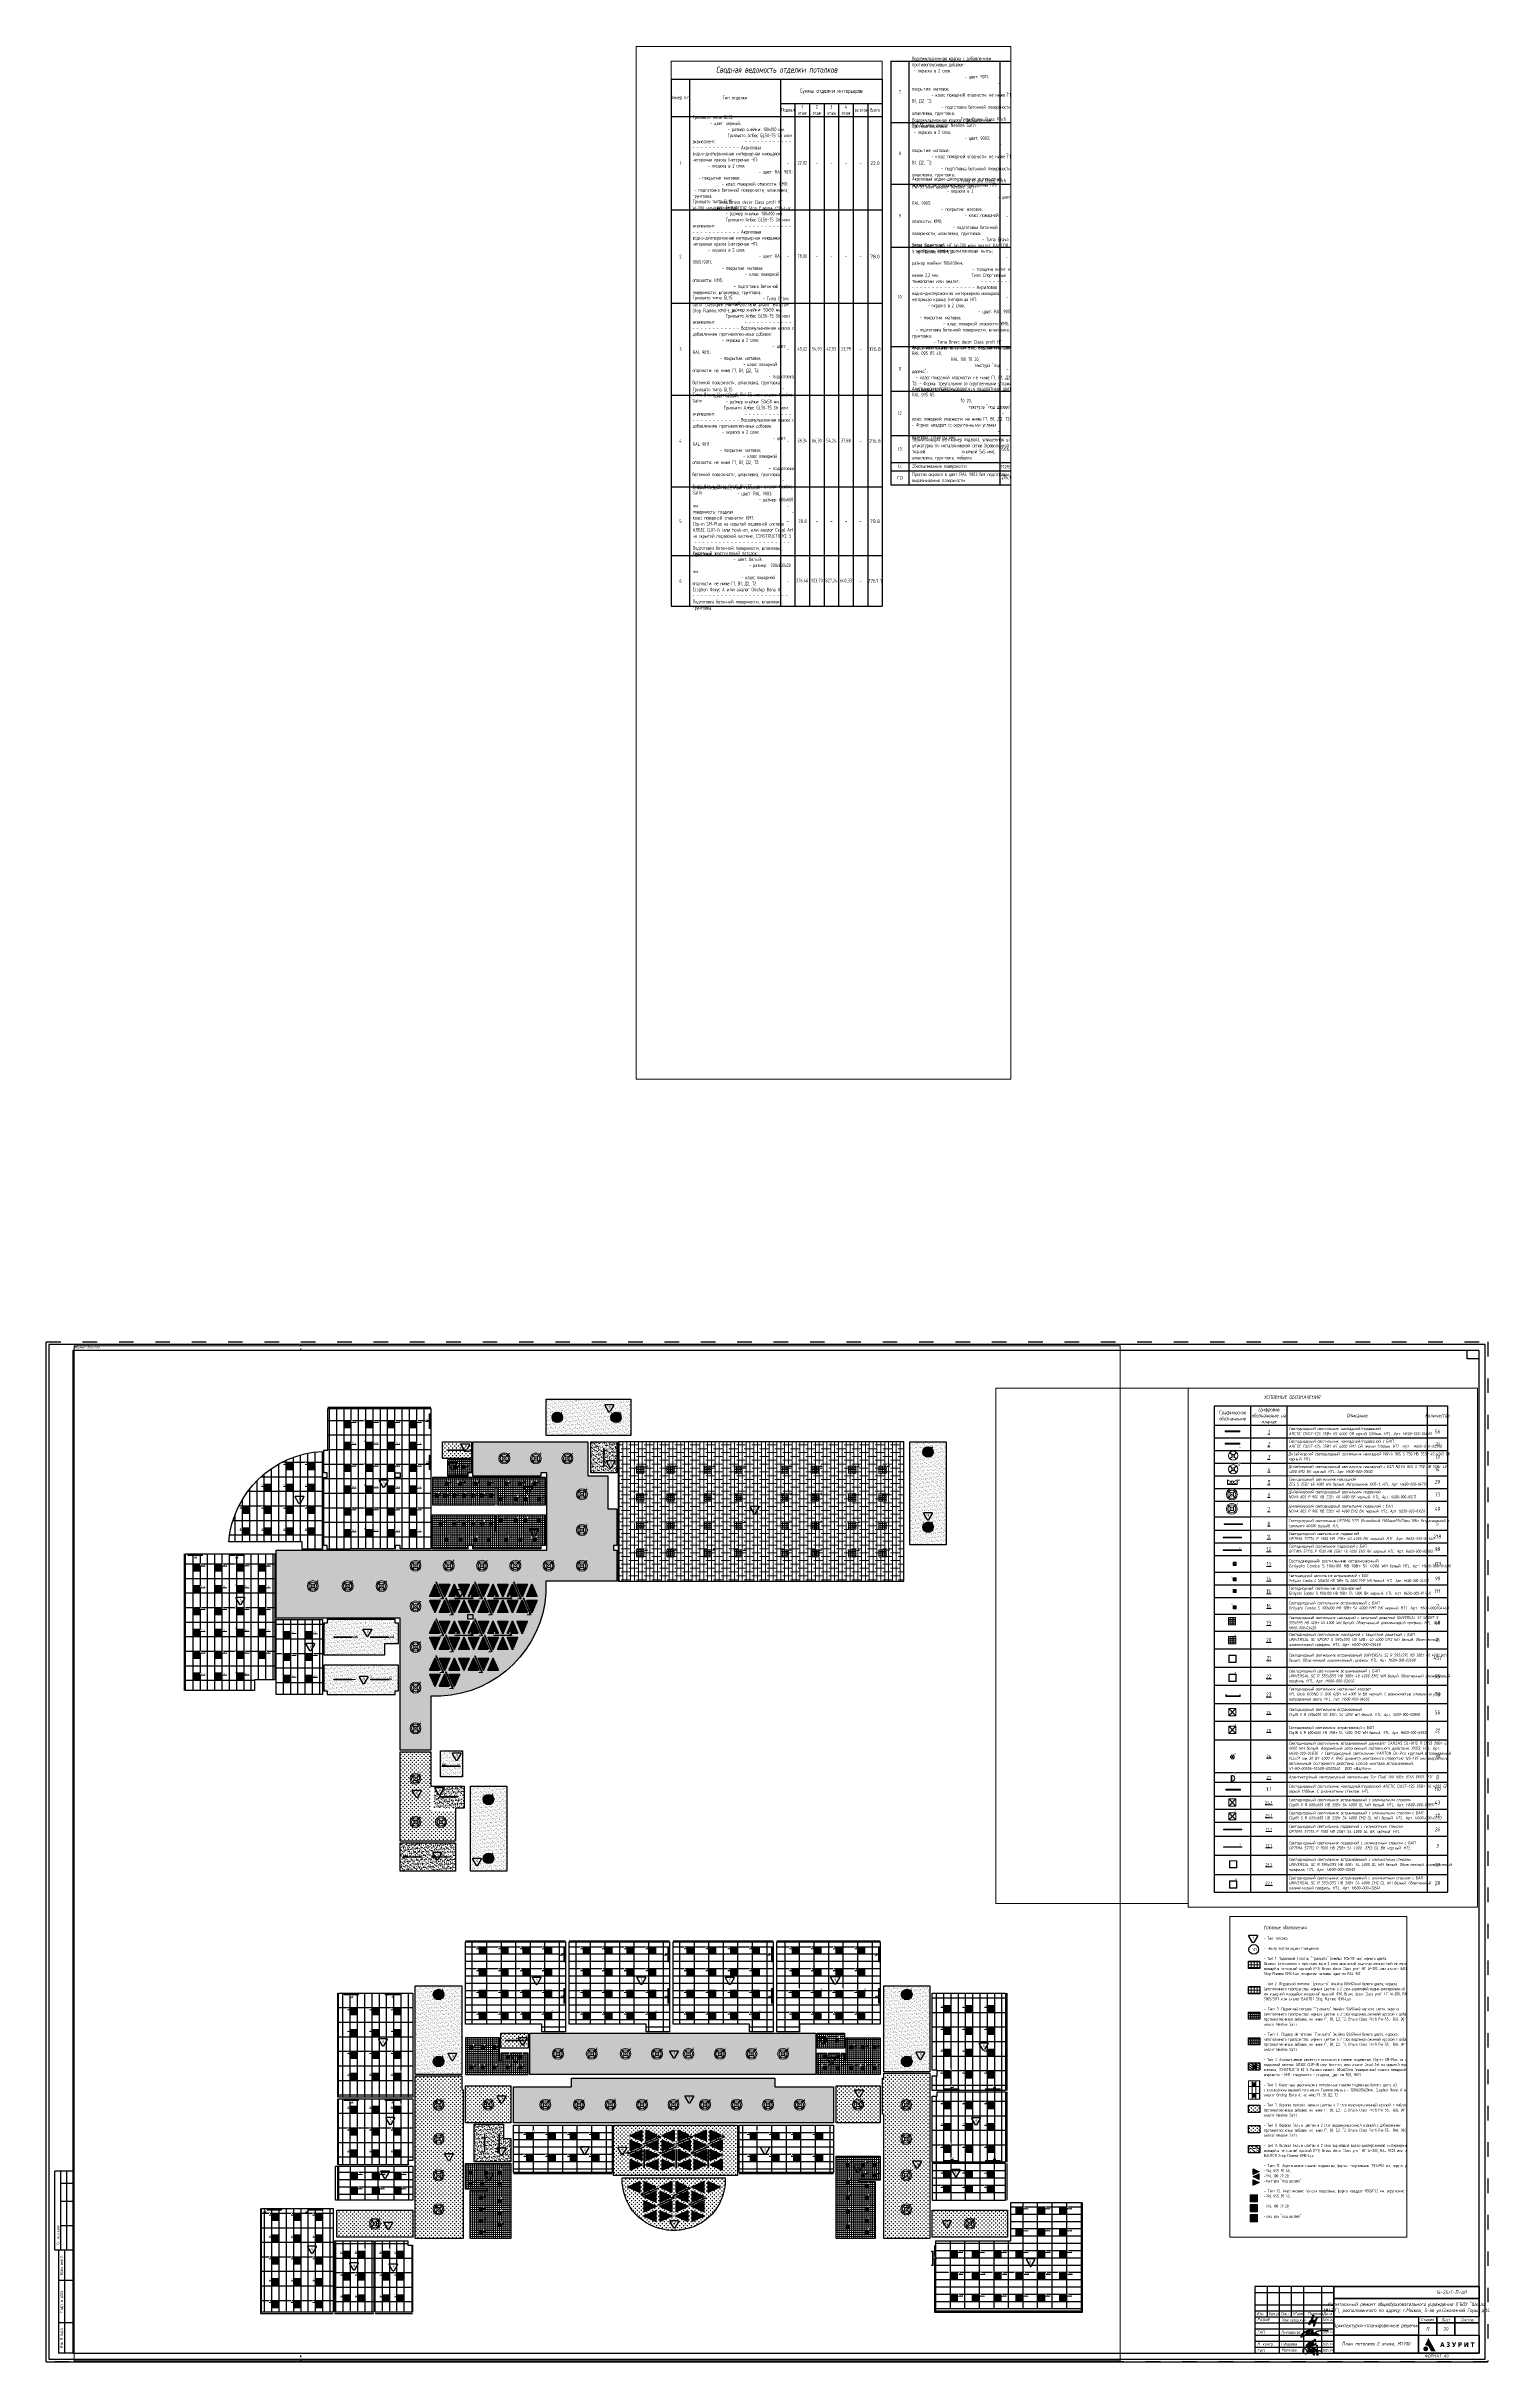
# Paper-space layout '20.2эт' of a CAD drawing. Header units: millimetres. Extents: x -8 to 3766, y -21 to 1889.
# Drawn here: x -8 to 1181, y -21 to 1889 of the extents above; entities outside this region: 1.
# The model-space entities are those that its viewports show. They can reach past a viewport. Long polylines and large blocks are cut down to what shows.
import ezdxf
from ezdxf.enums import TextEntityAlignment as Align

# ---------------------------------------------------------------- set-up
doc = ezdxf.new("R2010")
doc.units = ezdxf.units.MM
doc.linetypes.add('ACAD_ISO03W100', pattern=[30, 12, -18])
for name, color, linetype in [('_RAMKA', 7, 'Continuous'), ('RAL 9010', 7, 'Continuous'), ('X-ref Light', 250, 'Continuous'), ('X-ref Light Emergency', 249, 'Continuous'), ('АР_Таблицы', 250, 'Continuous')]:
    doc.layers.add(name, color=color, linetype=linetype)
for name, color, linetype, lineweight in [('_STAMP', 250, 'Continuous', 30), ('_TEXT', 189, 'Continuous', 30), ('_ЭОМ_ОБЩ_Освещение_текст тип светильника', 172, 'Continuous', 50), ('_ЭОМ_светильник А', 1, 'Continuous', 35), ('_ЭОМ_светильник Р', 4, 'Continuous', 35), ('АР_Полы_Штриховка', 252, 'Continuous', 0), ('АР_Потолки_Штриховка', 252, 'Continuous', 0), ('АР_Потолок_Грильято_черный_100х100', 250, 'Continuous', 5), ('АР_Спецификация', 250, 'Continuous', 15), ('Подписи', 5, 'Continuous', 25), ('СИЛА', 1, 'Continuous', 30), ('Текст', 251, 'Continuous', 13)]:
    doc.layers.add(name, color=color, linetype=linetype, lineweight=lineweight)
for name, color, linetype, lineweight, true_color in [('АР_Потолок_RAL 095 85 40', 7, 'Continuous', 5, 0xddc87a), ('АР_Потолок_RAL 100 70 20', 7, 'Continuous', 5, 0xb3ac85), ('АР_Потолок_Грильято_белый_100х100', 7, 'Continuous', 5, 0xff7070), ('АР_Потолок_Грильято_белый_50х50', 7, 'Continuous', 5, 0x8e00bd), ('АР_Потолок_Грильято_черный_50х50', 7, 'Continuous', 5, 0xfa3e00), ('АР_Потолок_Покраска', 7, 'Continuous', 5, 0x007399), ('АР_Потолок_сетка', 7, 'Continuous', 0, 0x636466), ('АР_Потолок_Текстура дерево', 7, 'Continuous', 5, 0xe7bf8e)]:
    doc.layers.add(name, color=color, linetype=linetype, lineweight=lineweight, true_color=true_color)
doc.layers.get('X-ref Light').off()
doc.styles.add('gost', font='isocpeur.ttf')
doc.styles.add('ISOCPEUR', font='isocpeur.ttf', dxfattribs={"height": 800})
doc.styles.add('ISOCPEUR_1', font='isocpeur.ttf', dxfattribs={"width": 0.9, "height": 250})
doc.styles.add('ISOCUPER', font='isocpeur.ttf', dxfattribs={"width": 0.85, "oblique": 7})
doc.styles.add('Simplex', font='simplex.shx', dxfattribs={"width": 0.7, "oblique": 15, "height": 250})
doc.styles.add('Архитект', font='isocpeur.ttf', dxfattribs={"width": 0.8, "oblique": 8})
doc.styles.add('Архитектурный размер', font='isocpeur.ttf', dxfattribs={"width": 0.8, "oblique": 8})
doc.styles.add('ГОСТ', font='cad.shx', dxfattribs={"width": 0.8})

# ---------------------------------------------------------------- blocks, each defined once
blk = doc.blocks.new('Логотип Азурит')
at = {"layer": '_STAMP', "linetype": 'Continuous', "true_color": 0x1447b7}
h = blk.add_hatch(color=162, dxfattribs=at)
h.dxf.hatch_style = 1
h.paths.add_polyline_path([(-42.1, 4.2), (-42.1, 4.4), (-42.1, 4.6), (-42.2, 4.8), (-42.3, 4.9), (-42.4, 5.1), (-42.5, 5.3), (-42.6, 5.4), (-42.7, 5.5), (-42.8, 5.6), (-42.9, 5.7), (-43.1, 5.9), (-43.4, 6), (-43.6, 6), (-43.9, 6.1), (-44.2, 6.1), (-44.4, 6.1), (-44.5, 6), (-44.7, 6), (-44.9, 5.9), (-45, 5.8), (-45.2, 5.7), (-45.4, 5.6), (-45.5, 5.5), (-45.6, 5.3), (-45.7, 5.2), (-45.8, 5), (-45.9, 4.9), (-46, 4.7), (-46, 4.5), (-46.1, 4.3), (-46.1, 4.1), (-46.1, 3.9), (-46, 3.7), (-46, 3.5), (-45.9, 3.4), (-45.9, 3.2), (-45.8, 3.1), (-45.7, 3), (-45.6, 2.9), (-45.5, 2.8), (-45.4, 2.7), (-45.3, 2.6), (-45.2, 2.5), (-45.1, 2.4), (-45, 2.3), (-44.8, 2.3), (-44.7, 2.2), (-44.6, 2.2), (-44.4, 2.2), (-44.3, 2.1), (-44.1, 2.1), (-43.8, 2.1), (-43.6, 2.2), (-43.3, 2.3), (-43.1, 2.4), (-42.9, 2.5), (-42.7, 2.7), (-42.6, 2.8), (-42.4, 3), (-42.3, 3.1), (-42.3, 3.3), (-42.2, 3.5), (-42.1, 3.7), (-42.1, 3.8), (-42.1, 4)])
at = {"layer": '_STAMP', "linetype": 'Continuous', "true_color": 0x2a3756}
h = blk.add_hatch(color=159, dxfattribs=at)
h.dxf.hatch_style = 1
h.paths.add_polyline_path([(-39.4, 8.5), (-40, 9.6), (-40.6, 10.7), (-41.1, 11.7), (-41.6, 12.6), (-41.8, 12.9), (-41.9, 13), (-41.9, 12.9), (-42, 12.8), (-42.4, 12), (-42.8, 11.2), (-43.1, 10.5), (-43.5, 9.7), (-44.2, 8.3), (-44.5, 7.6), (-44.7, 7.1), (-44.8, 6.9), (-44.7, 6.9), (-44.5, 7), (-44.3, 7), (-44.1, 7), (-43.9, 7), (-43.7, 6.9), (-43.6, 6.9), (-43.4, 6.9), (-43.2, 6.8), (-43.1, 6.7), (-42.9, 6.7), (-42.7, 6.6), (-42.6, 6.5), (-42.4, 6.4), (-42.3, 6.3), (-42.2, 6.2), (-42, 6), (-41.9, 5.9), (-41.8, 5.8), (-41.7, 5.7), (-41.6, 5.5), (-41.3, 4.9), (-41, 4.4), (-40.6, 3.6), (-40, 2.6), (-39.8, 2.1), (-37.9, 2.1), (-36.5, 2.1), (-35.9, 2.1), (-36.5, 3.1), (-36.8, 3.8), (-37.2, 4.4), (-37.7, 5.3), (-38.2, 6.3), (-38.5, 6.9), (-38.9, 7.5)])
h = blk.add_hatch(color=159, dxfattribs=at)
h.dxf.hatch_style = 1
h.paths.add_polyline_path([(-29.3, 7.9), (-29.6, 8.8), (-29.9, 9.5), (-30.4, 9.5), (-30.9, 9.5), (-30.9, 9.4), (-31.3, 8.4), (-31.6, 7.3), (-32, 6.3), (-32.2, 5.6), (-32.1, 5.6), (-31.7, 5.6), (-31.2, 5.6), (-31.1, 6), (-31, 6.4), (-30.4, 6.4), (-29.8, 6.4), (-29.6, 6), (-29.5, 5.6), (-29, 5.6), (-28.5, 5.6), (-28.6, 5.8), (-28.9, 6.8)])
h.paths.add_polyline_path([(-30.8, 7.2), (-30.7, 7.3), (-30.6, 7.9), (-30.4, 8.4), (-30.4, 8.6), (-30.4, 8.7), (-30.4, 8.6), (-30.3, 8.4), (-30.2, 8.1), (-30.1, 7.7), (-30, 7.3), (-30, 7.2), (-30.4, 7.2)], flags=16)
h = blk.add_hatch(color=159, dxfattribs=at)
h.dxf.hatch_style = 1
h.paths.add_polyline_path([(-24.4, 7.3), (-24.5, 7.4), (-24.6, 7.5), (-24.7, 7.6), (-24.8, 7.6), (-24.7, 7.7), (-24.6, 7.8), (-24.5, 7.9), (-24.5, 8), (-24.4, 8.1), (-24.3, 8.2), (-24.3, 8.3), (-24.3, 8.3), (-24.3, 8.5), (-24.3, 8.7), (-24.3, 8.7), (-24.3, 8.8), (-24.4, 9), (-24.5, 9.1), (-24.6, 9.3), (-24.8, 9.4), (-24.9, 9.5), (-25.1, 9.5), (-25.3, 9.6), (-25.6, 9.6), (-25.7, 9.6), (-25.9, 9.6), (-26.1, 9.6), (-26.2, 9.5), (-26.4, 9.5), (-26.5, 9.4), (-26.7, 9.3), (-26.8, 9.2), (-26.9, 9.2), (-26.8, 9), (-26.6, 8.7), (-26.5, 8.5), (-26.5, 8.5), (-26.5, 8.5), (-26.3, 8.6), (-26.2, 8.7), (-26.1, 8.7), (-25.9, 8.8), (-25.8, 8.8), (-25.7, 8.8), (-25.6, 8.8), (-25.5, 8.8), (-25.5, 8.7), (-25.4, 8.7), (-25.3, 8.6), (-25.3, 8.6), (-25.3, 8.5), (-25.3, 8.4), (-25.3, 8.3), (-25.3, 8.2), (-25.4, 8.1), (-25.4, 8.1), (-25.4, 8.1), (-25.5, 8), (-25.6, 8), (-25.8, 8), (-26.1, 8), (-26.1, 7.6), (-26.1, 7.2), (-25.8, 7.2), (-25.5, 7.2), (-25.5, 7.2), (-25.4, 7.2), (-25.3, 7.2), (-25.3, 7.1), (-25.2, 7.1), (-25.2, 7), (-25.2, 7), (-25.2, 6.9), (-25.2, 6.8), (-25.2, 6.7), (-25.2, 6.6), (-25.2, 6.6), (-25.3, 6.5), (-25.3, 6.5), (-25.4, 6.5), (-25.4, 6.4), (-25.5, 6.4), (-25.7, 6.4), (-25.8, 6.4), (-25.9, 6.4), (-26, 6.4), (-26.2, 6.5), (-26.3, 6.6), (-26.4, 6.7), (-26.5, 6.8), (-26.8, 6.5), (-26.9, 6.3), (-27, 6.2), (-27, 6.1), (-27, 6.1), (-26.9, 6.1), (-26.8, 6), (-26.6, 5.8), (-26.4, 5.7), (-26.2, 5.6), (-26, 5.6), (-25.8, 5.6), (-25.5, 5.6), (-25.3, 5.6), (-25.1, 5.6), (-25, 5.7), (-24.9, 5.7), (-24.7, 5.8), (-24.6, 5.9), (-24.5, 5.9), (-24.4, 6), (-24.4, 6.1), (-24.3, 6.2), (-24.3, 6.4), (-24.2, 6.5), (-24.2, 6.7), (-24.2, 6.8), (-24.2, 6.9), (-24.2, 7.1), (-24.3, 7.2), (-24.3, 7.3)])
h = blk.add_hatch(color=159, dxfattribs=at)
h.dxf.hatch_style = 1
h.paths.add_polyline_path([(-19.6, 8), (-19.4, 8.7), (-19.1, 9.2), (-19, 9.5), (-19.2, 9.5), (-19.5, 9.5), (-20, 9.5), (-20, 9.4), (-20.3, 8.7), (-20.6, 7.8), (-20.6, 7.7), (-20.7, 7.6), (-20.7, 7.6), (-20.7, 7.7), (-20.8, 8), (-21, 8.4), (-21.3, 9.1), (-21.5, 9.5), (-22.1, 9.5), (-22.6, 9.5), (-22.4, 9.2), (-21.9, 8.2), (-21.3, 7.1), (-21.1, 6.6), (-21.1, 6.6), (-21.1, 6.5), (-21.1, 6.5), (-21.2, 6.4), (-21.3, 6.4), (-21.4, 6.4), (-21.5, 6.4), (-21.5, 6.4), (-21.6, 6.4), (-21.7, 6.5), (-21.8, 6.5), (-21.9, 6.5), (-21.9, 6.4), (-22.1, 6), (-22.2, 5.9), (-22.2, 5.8), (-22.1, 5.8), (-21.9, 5.7), (-21.8, 5.6), (-21.7, 5.6), (-21.5, 5.6), (-21.3, 5.6), (-21.1, 5.6), (-21, 5.6), (-20.9, 5.7), (-20.8, 5.7), (-20.7, 5.8), (-20.6, 5.8), (-20.6, 5.9), (-20.5, 6), (-20.3, 6.2), (-20.3, 6.4), (-20.2, 6.5), (-19.9, 7.3)])
h = blk.add_hatch(color=159, dxfattribs=at)
h.dxf.hatch_style = 1
h.paths.add_polyline_path([(-14.5, 7.5), (-14.4, 7.6), (-14.4, 7.7), (-14.3, 8), (-14.3, 8.2), (-14.3, 8.4), (-14.4, 8.6), (-14.4, 8.8), (-14.5, 8.9), (-14.6, 9), (-14.6, 9.1), (-14.7, 9.2), (-14.8, 9.3), (-14.9, 9.4), (-15.1, 9.4), (-15.2, 9.5), (-15.3, 9.5), (-15.5, 9.5), (-16.3, 9.5), (-17.2, 9.5), (-17.2, 7.6), (-17.2, 5.6), (-16.7, 5.6), (-16.3, 5.6), (-16.3, 6.2), (-16.3, 6.8), (-15.9, 6.8), (-15.6, 6.8), (-15.4, 6.9), (-15.2, 6.9), (-15, 7), (-14.8, 7.1), (-14.7, 7.2), (-14.6, 7.4)])
h.paths.add_polyline_path([(-15.6, 7.7), (-15.7, 7.7), (-16, 7.7), (-16.3, 7.7), (-16.3, 8.2), (-16.3, 8.7), (-15.9, 8.7), (-15.6, 8.7), (-15.6, 8.7), (-15.5, 8.7), (-15.4, 8.6), (-15.4, 8.5), (-15.3, 8.4), (-15.3, 8.4), (-15.3, 8.2), (-15.3, 8.1), (-15.3, 8), (-15.3, 7.9), (-15.4, 7.9), (-15.4, 7.8), (-15.4, 7.8), (-15.5, 7.7)], flags=16)
h = blk.add_hatch(color=159, dxfattribs=at)
h.dxf.hatch_style = 1
h.paths.add_polyline_path([(-10.1, 7.8), (-10, 8), (-9.9, 8.1), (-9.9, 7.9), (-10, 7.5), (-10, 6.7), (-10, 5.6), (-9.5, 5.6), (-9, 5.6), (-9, 7.6), (-9, 9.5), (-9.5, 9.5), (-10, 9.5), (-10.4, 8.9), (-10.8, 8.1), (-11, 7.8), (-11.3, 7.3), (-11.4, 7.1), (-11.4, 7), (-11.4, 7.3), (-11.4, 7.8), (-11.4, 8.6), (-11.4, 9.5), (-11.9, 9.5), (-12.3, 9.5), (-12.3, 7.6), (-12.3, 5.6), (-11.9, 5.6), (-11.4, 5.6), (-11.2, 5.9), (-10.6, 6.9), (-10.3, 7.4)])
h = blk.add_hatch(color=159, dxfattribs=at)
h.dxf.hatch_style = 1
h.paths.add_polyline_path([(-3.7, 9.1), (-3.7, 9.5), (-5.4, 9.5), (-7.1, 9.5), (-7.1, 9.1), (-7.1, 8.7), (-6.5, 8.7), (-5.9, 8.7), (-5.9, 7.2), (-5.9, 5.6), (-5.4, 5.6), (-5, 5.6), (-5, 7.2), (-5, 8.7), (-4.3, 8.7), (-3.7, 8.7)])
blk = doc.blocks.new('подпись Липавская')
at = {"color": 162, "lineweight": 18, "true_color": 0x0034d1}
for points, knots in [([(2.4, -0.6), (1.9, -1.1), (1.5, -1.5), (0.6, -2.3), (0.2, -2.6), (-0.4, -3.1), (-0.8, -3.3), (-1.5, -3.6), (-1.9, -3.7), (-2.4, -3.8), (-2.6, -3.8), (-2.9, -3.6), (-3, -3.5), (-3.1, -3.2), (-3, -3.1), (-3, -2.6), (-2.9, -2.3), (-2.6, -1.9), (-2.5, -1.7), (-2, -1), (-1.6, -0.6), (-0.8, 0.1), (-0.4, 0.4), (0.6, 0.9), (1, 1.2), (1.6, 1.4), (1.6, 1.4), (1.7, 1.5)], [1.927995, 1.927995, 1.927995, 1.927995, 2.162861, 2.162861, 2.342684, 2.342684, 2.481252, 2.481252, 2.589465, 2.589465, 2.644352, 2.644352, 2.684993, 2.684993, 2.725633, 2.725633, 2.816518, 2.816518, 2.907403, 2.907403, 3.101021, 3.101021, 3.294638, 3.294638, 3.488255, 3.488255, 3.514244, 3.514244, 3.514244, 3.514244]), ([(1.5, 0.1), (1.6, 0.1), (1.8, 0.1), (2, 0.2), (2.1, 0.3), (2.5, 0.4), (2.7, 0.6), (3, 0.7)], [0.9055552, 0.9055552, 0.9055552, 0.9055552, 0.9629326, 0.9629326, 1.02031, 1.02031, 1.1239395, 1.1239395, 1.1239395, 1.1239395]), ([(6.8, 0.3), (6.6, 0.1), (6.3, 0), (5.8, -0.3), (5.5, -0.5), (5, -0.7), (4.7, -0.8), (4.2, -1), (4, -1), (3.6, -1.1), (3.4, -1.1), (3, -1.1), (2.8, -1.1), (2.6, -1), (2.5, -1), (2.4, -0.8), (2.3, -0.7), (2.4, -0.6)], [4.3062538, 4.3062538, 4.3062538, 4.3062538, 4.4138757, 4.4138757, 4.5214976, 4.5214976, 4.6291196, 4.6291196, 4.7090277, 4.7090277, 4.7729116, 4.7729116, 4.8231548, 4.8231548, 4.8495834, 4.8495834, 4.87234, 4.87234, 4.87234, 4.87234]), ([(2.8, -0.2), (3.1, 0.1), (3.6, 0.3), (4.3, 0.6), (4.6, 0.7), (5.2, 0.9), (5.6, 0.9), (6.2, 1), (6.5, 1), (6.8, 1)], [4.9347748, 4.9347748, 4.9347748, 4.9347748, 5.0568055, 5.0568055, 5.1788362, 5.1788362, 5.3146558, 5.3146558, 5.3908243, 5.3908243, 5.3908243, 5.3908243]), ([(5.1, 2.3), (5.5, 2.3), (5.9, 2.2), (6.5, 2), (6.7, 2), (7.1, 1.6), (7.3, 1.3), (7.3, 1), (7.2, 0.9), (7.2, 0.8)], [3.9400756, 3.9400756, 3.9400756, 3.9400756, 4.077799, 4.077799, 4.1515227, 4.1515227, 4.2252463, 4.2252463, 4.2499379, 4.2499379, 4.2499379, 4.2499379]), ([(7.2, 0.8), (7.3, 0.7), (7.3, 0.5), (7.3, 0.3), (7.3, 0.2), (7.3, 0), (7.2, 0), (7.2, 0)], [5.43291642, 5.43291642, 5.43291642, 5.43291642, 5.46279586, 5.46279586, 5.4926753, 5.4926753, 5.50331351, 5.50331351, 5.50331351, 5.50331351]), ([(7.2, 0), (7.4, 0), (7.5, 0), (7.8, 0), (8, 0), (8.2, -0.2), (8.3, -0.3), (8.3, -0.4)], [6.0978529, 6.0978529, 6.0978529, 6.0978529, 6.1425729, 6.1425729, 6.1872929, 6.1872929, 6.2036694, 6.2036694, 6.2036694, 6.2036694]), ([(8.7, -0.5), (8.8, -0.1), (9.2, 0.3), (9.8, 0.8), (10.2, 1.1), (11, 1.4), (11.4, 1.5), (12.7, 1.7), (13.6, 1.8), (15, 1.9), (15.7, 1.9), (16.8, 1.9), (17.2, 1.9), (18, 1.8), (18.5, 1.8), (19.2, 1.7), (19.4, 1.7), (19.7, 1.7)], [7.769656, 7.769656, 7.769656, 7.769656, 7.921996, 7.921996, 8.074335, 8.074335, 8.226675, 8.226675, 8.542229, 8.542229, 8.775159, 8.775159, 8.93404, 8.93404, 9.09292, 9.09292, 9.186254, 9.186254, 9.186254, 9.186254]), ([(6.6, -0.7), (6.5, -0.8), (6.4, -0.9), (6, -1.1), (5.7, -1.3), (5.4, -1.4), (5.3, -1.4), (5.2, -1.4), (5.1, -1.4), (5, -1.4), (5, -1.4), (4.9, -1.4), (4.8, -1.3), (4.8, -1.1), (4.8, -1.1), (4.9, -1), (4.9, -1), (4.9, -0.9), (5, -0.9), (5.1, -0.8), (5.3, -0.7), (5.5, -0.6), (5.6, -0.5), (5.9, -0.4), (6, -0.3), (6.3, -0.3), (6.3, -0.3), (6.4, -0.2)], [5.5967371, 5.5967371, 5.5967371, 5.5967371, 5.6654435, 5.6654435, 5.7341498, 5.7341498, 5.7599769, 5.7599769, 5.7754743, 5.7754743, 5.7848694, 5.7848694, 5.7920528, 5.7920528, 5.7992363, 5.7992363, 5.8064198, 5.8064198, 5.8255794, 5.8255794, 5.8652806, 5.8652806, 5.9049817, 5.9049817, 5.9720452, 5.9720452, 5.9983972, 5.9983972, 5.9983972, 5.9983972]), ([(7.7, -1.2), (7.7, -1.3), (7.6, -1.3), (7.4, -1.4), (7.3, -1.5), (7.1, -1.5), (7, -1.5), (6.9, -1.4), (6.9, -1.4), (6.8, -1.3), (6.8, -1.2), (6.8, -1.1), (6.8, -1), (6.9, -0.9), (6.9, -0.9), (7, -0.8), (7.1, -0.7), (7.4, -0.6), (7.6, -0.5), (7.7, -0.5)], [6.3030834, 6.3030834, 6.3030834, 6.3030834, 6.3311025, 6.3311025, 6.3581066, 6.3581066, 6.3684891, 6.3684891, 6.3749758, 6.3749758, 6.3814625, 6.3814625, 6.3879491, 6.3879491, 6.4022384, 6.4022384, 6.4305971, 6.4305971, 6.4944159, 6.4944159, 6.4944159, 6.4944159]), ([(8.6, -1.2), (8.5, -1.3), (8.4, -1.3), (8.3, -1.4), (8.2, -1.4), (8.1, -1.5), (8, -1.5), (7.9, -1.4), (7.8, -1.4), (7.7, -1.3), (7.7, -1.3), (7.7, -1.2)], [6.63437936, 6.63437936, 6.63437936, 6.63437936, 6.65591892, 6.65591892, 6.6718971, 6.6718971, 6.68234273, 6.68234273, 6.6889962, 6.6889962, 6.69151939, 6.69151939, 6.69151939, 6.69151939]), ([(9.7, -1.1), (9.9, -1.1), (10.3, -1), (11, -1), (11.3, -1), (11.8, -1.2), (11.9, -1.4), (12.1, -1.8), (12, -2.1), (11.8, -2.3), (11.7, -2.4), (11.3, -2.5), (11.2, -2.5), (10.6, -2.5), (10.3, -2.5), (9.7, -2.3), (9.5, -2.2), (9.1, -2), (8.9, -1.9), (8.6, -1.5), (8.6, -1.4), (8.6, -1.2)], [7.0162906, 7.0162906, 7.0162906, 7.0162906, 7.0993883, 7.0993883, 7.1824861, 7.1824861, 7.2545595, 7.2545595, 7.301037, 7.301037, 7.3475144, 7.3475144, 7.3939919, 7.3939919, 7.486045, 7.486045, 7.578098, 7.578098, 7.6546435, 7.6546435, 7.6967383, 7.6967383, 7.6967383, 7.6967383]), ([(9.2, -0.6), (9.2, -0.6), (9.3, -0.6), (9.5, -0.5), (9.5, -0.5), (9.6, -0.5), (9.7, -0.6), (9.8, -0.8), (9.8, -0.8), (9.8, -0.9), (9.8, -1), (9.8, -1), (9.7, -1.1), (9.7, -1.1)], [6.85701628, 6.85701628, 6.85701628, 6.85701628, 6.88166544, 6.88166544, 6.8944683, 6.8944683, 6.90289754, 6.90289754, 6.91132677, 6.91132677, 6.91975601, 6.91975601, 6.93200035, 6.93200035, 6.93200035, 6.93200035])]:
    blk.add_open_spline(points, degree=3, knots=knots, dxfattribs=at)
blk.add_spline([(0, 0), (0, -0.1), (0.3, -0.2), (0.8, 0), (1.4, 0.3), (1.9, 0.6), (2.3, 0.9), (2.7, 1.2), (2.9, 1.5), (3, 1.7), (3, 1.9), (2.7, 1.9), (2.4, 1.7), (1.8, 1.3), (1.5, 1), (1.2, 0.5), (1.1, 0.1), (1.2, -0.1), (1.6, -0.2), (2.1, 0), (2.5, 0.2), (2.9, 0.4), (3.5, 0.7), (4.1, 1.2), (4.6, 1.8), (4.8, 2.1), (4.9, 2.3), (4.5, 2.1), (4.1, 1.7), (3.7, 1.3), (3.1, 0.5), (2.4, -0.2), (1.7, -1), (0.7, -1.8), (-0.1, -2.5), (-1.4, -3.3), (-2.7, -3.4), (-2.7, -2.6), (-2.3, -1.8), (-1.6, -1), (-0.5, -0.1), (1, 0.8), (2, 1.3), (3.5, 1.8), (4.9, 2), (5.9, 2), (6.5, 1.8), (6.9, 1.5), (7, 1.1), (6.6, 0.4), (5.7, -0.1), (4.4, -0.6), (3.4, -0.9), (2.6, -0.8), (3.8, 0.1), (4.9, 0.5), (6.3, 0.7), (7.1, 0.5), (7, 0.1), (6.8, -0.2), (6.4, -0.5), (5.9, -0.9), (5, -1.2), (5.4, -0.9), (5.6, -0.8), (5.9, -0.6), (6.2, -0.5), (6.9, -0.3), (7.6, -0.2), (8, -0.4), (8.1, -0.4), (8, -0.6), (7.7, -1), (7.3, -1.2), (7, -1.2), (7.2, -1), (7.4, -0.9), (7.8, -0.7), (8.1, -0.6), (8.4, -0.6), (8.5, -0.7), (8.4, -1.1), (8.2, -1.2), (8, -1.2), (8, -1), (8.2, -0.9), (8.7, -0.9), (9, -0.9), (9.6, -0.8), (9.4, -1.1), (10.8, -1.2), (11.7, -1.6), (11.8, -1.9), (10.3, -2.2), (9.5, -1.9), (8.9, -1.5), (8.8, -0.7), (9.2, -0.1), (9.8, 0.5), (10.7, 1), (12.2, 1.4), (13.8, 1.6), (15.5, 1.7), (16.6, 1.7), (17.2, 1.6), (18.3, 1.6), (19.6, 1.4)], degree=3, dxfattribs=at)
for points in [[(0.2, 0.1), (0.5, 0.1), (0.6, 0.2), (0.9, 0.3)], [(1.6, 0.7), (1.9, 0.9), (2.1, 1), (2.3, 1.2)], [(2, 1.1), (1.8, 0.9), (1.7, 0.8), (1.6, 0.7)], [(3.3, 0.4), (3.1, 0.2), (3, 0), (2.8, -0.2)], [(3.2, 2), (3.6, 2), (3.9, 2.1), (4.2, 2.2)], [(8.3, -0.4), (8.4, -0.4), (8.6, -0.4), (8.7, -0.5)]]:
    blk.add_open_spline(points, degree=3, dxfattribs=at)
blk = doc.blocks.new('A$C87e5faed')
at = {"color": 172, "true_color": 0x1616e3}
for p, q in [((4.5, 4), (1.3, 0.4)), ((1.3, 0.4), (4.4, 3.1)), ((1.3, 0.4), (4.4, 3)), ((4.5, 3.9), (1.4, 0.4)), ((2.7, -0.6), (4.6, 1.4)), ((2.8, -0.6), (4.6, 1.3)), ((3.9, 0), (3.2, -0.6)), ((3.9, 0), (4, 0.1)), ((4, 0.1), (4.6, 0.7)), ((4.1, 0.2), (4.6, 0.6)), ((4.5, 3.2), (4.7, 3.4)), ((4.5, 3.1), (4.7, 3.3)), ((4.6, 1.4), (5.1, 1.9)), ((4.6, 1.4), (4.9, 1.8)), ((4.6, 0.5), (4.6, 0.3)), ((4.6, 0.3), (4.8, 0.2)), ((4.7, 0.7), (7.2, 2.9)), ((4.9, 1.3), (4.7, 0.9)), ((4.7, 0.7), (4.7, 0.6)), ((4.7, 0.6), (4.7, 0.3)), ((4.7, 0.3), (4.8, 0.3)), ((4.8, 0.8), (7.2, 3)), ((5, 1.3), (4.8, 0.8)), ((4.8, 0.3), (5.3, 0.4)), ((4.8, 0.2), (5.3, 0.4)), ((4.8, 0.2), (5.3, 0.4)), ((7.2, 3), (5, 1.3)), ((7.1, 3), (5, 1.3)), ((5.1, 2), (7.4, 4.8)), ((5.2, 2.1), (7.4, 4.8)), ((5.3, 0.4), (7.5, 2)), ((5.3, 0.4), (6.5, 1.2)), ((6.7, 1.4), (6.2, 0.8)), ((6.5, 1.2), (6.2, 0.8)), ((6.7, 1.4), (7.6, 2)), ((6.7, 0.6), (7.1, 0.9)), ((7.5, 2), (6.8, 1.5)), ((6.8, 0.5), (7.2, 1)), ((6.9, 1.5), (6.9, 1.5)), ((7.8, 1.8), (7.1, 0.9)), ((7.2, 1), (8, 1.7)), ((7.9, 1.7), (7.2, 1)), ((7.2, 1), (7.3, 0.8)), ((7.3, 1), (8, 1.6)), ((7.4, 0.9), (7.3, 1)), ((7.3, 0.8), (7.5, 0.8)), ((7.4, 4.8), (8.7, 5.6)), ((7.4, 4.8), (8.7, 5.6)), ((7.4, 0.9), (7.5, 0.9)), ((7.5, 2), (7.6, 2)), ((7.5, 0.8), (7.8, 0.9)), ((7.5, 0.9), (7.8, 0.9)), ((7.8, 0.9), (9, 1.7)), ((7.8, 0.9), (9.1, 1.6)), ((9.2, 1.5), (10.5, 0.4)), ((9.2, 1.4), (10.5, 0.4)), ((9.7, 2.6), (9.6, 2.6)), ((9.7, 2.5), (9.6, 2.5)), ((9.8, 2.5), (9.7, 2.6)), ((9.7, 2.5), (9.7, 2.5)), ((3, -0.7), (2.7, -0.6)), ((3, -0.7), (2.8, -0.6)), ((3.2, -0.6), (3, -0.7)), ((3.3, -0.6), (3, -0.7)), ((3.9, 0), (3.3, -0.6)), ((10.2, -0.7), (7.3, -2.5)), ((10.2, -0.8), (7.3, -2.6))]:
    blk.add_line(p, q, dxfattribs=at)
for points in [[(3.9, 0), (3.1, -0.2), (2.4, -0.3), (2.1, -0.3), (2.1, -0.1), (2.4, 0.2), (4.5, 1.6)], [(4, 0.1), (3.1, -0.2), (2.4, -0.3), (2.2, -0.2), (2.2, -0.1), (2.5, 0.2), (4.5, 1.6), (4.6, 1.4)], [(4.6, 0.5), (4.2, 0.1), (4, 0.1)], [(4.6, 0.6), (4.6, 0.5), (4.2, 0.2), (4.1, 0.2)], [(4.5, 3.1), (4.4, 2.2), (4.6, 1.6)], [(4.4, 3), (4.4, 2.2), (4.5, 1.6)], [(4.6, 1.6), (5.1, 2)], [(4.6, 1.6), (4.9, 1.8)], [(4.6, 1.6), (4.6, 1.4)], [(4.6, 1.4), (4.7, 0.9)], [(4.6, 1.3), (4.7, 0.9), (4.6, 0.7)]]:
    blk.add_lwpolyline(points, dxfattribs=at)
for points in [[(4.7, 3.3), (5.1, 3.7, 0.664719), (5, 3.9, 0.116051), (4.6, 3.6, 0.12803), (4.5, 3.4), (4.4, 3.1)], [(4.7, 3.4), (5.1, 3.7, 0.620604), (5, 3.8, 0.116009), (4.7, 3.6, 0.126024), (4.5, 3.3), (4.5, 3.2)], [(5.1, 1.9), (5.4, 2.1), (9.2, 5.1, 0.828646), (8.7, 5.6)], [(5.2, 2.1), (5.4, 2.2), (9.1, 5.1, 0.817588), (8.7, 5.6)]]:
    blk.add_lwpolyline(points, format="xyb", dxfattribs=at)
for centre, radius, start, end in [((6.4, 0.7), 0.164, 144.8899, 225.505), ((6.4, 0.7), 0.222, 144.8899, 225.505), ((6.5, 0.9), 0.486, 237.4946, 304.5474), ((6.5, 0.9), 0.428, 237.4946, 304.5474), ((7.2, 2.9), 0.0636, 335.3486, 107.8343), ((7.9, 1.7), 0.131, 327.1495, 150.1539), ((7.9, 1.7), 0.0731, 327.1495, 150.1539), ((9.7, 1.9), 0.682, 96.4472, 194.9902), ((9.7, 1.9), 0.624, 96.4472, 193.5642), ((8.4, 3), 1.49, 299.157, 339.3007), ((8.4, 3), 1.44, 299.6881, 338.4776), ((9.7, 1.9), 0.624, 199.0634, 220.3111), ((9.7, 1.9), 0.682, 200.0512, 220.3111), ((9.9, -0.1), 0.707, 295.4048, 36.3986), ((9.9, -0.1), 0.765, 295.4048, 36.3986)]:
    blk.add_arc(centre, radius, start, end, dxfattribs=at)
blk = doc.blocks.new('Маркова')
at = {"layer": 'Подписи'}
for points in [[(44384.2, 26837.5), (44384, 26838), (44383.9, 26838.5), (44383.7, 26838.9), (44383.4, 26839.4), (44382.9, 26839.8), (44382.4, 26840), (44381.9, 26839.9), (44381.5, 26839.5), (44381.4, 26839.1), (44381.4, 26838.7), (44381.6, 26838.2), (44381.8, 26837.8), (44382.2, 26837.4), (44382.8, 26837.1), (44383.5, 26837.1), (44384, 26837.2), (44384.6, 26837.8), (44384.7, 26838.6), (44384.7, 26839.2), (44384.7, 26840.2), (44384.7, 26840.9)], [(44385, 26840.5), (44384.8, 26841), (44384.6, 26841.2), (44384.4, 26841.2), (44384.2, 26841), (44384.2, 26840.5), (44384.4, 26840), (44384.6, 26839.2), (44384.9, 26838.5), (44385.2, 26837.9), (44385.4, 26839.1), (44385.4, 26839.9), (44385.4, 26840.6), (44385.4, 26840.9), (44385.2, 26841), (44385.2, 26840.8), (44385.3, 26839.8), (44385.7, 26838.2), (44385.8, 26837.9), (44386.1, 26838.4), (44386.2, 26839.1), (44386.2, 26839.4), (44385.9, 26839.4), (44385.7, 26839), (44385.8, 26838.6), (44386.2, 26838.3), (44386.4, 26838), (44386.6, 26837.9), (44386.8, 26838.7), (44386.9, 26839.3), (44386.7, 26839.7), (44386.4, 26839.8), (44386, 26839.7), (44385.9, 26839.3), (44386, 26838.9), (44386.1, 26838.5), (44386.2, 26838.4), (44386.5, 26838.4), (44386.8, 26838.8), (44386.7, 26839.4), (44386.7, 26838.9), (44386.9, 26838.2), (44387.1, 26838), (44387.2, 26837.9), (44387.4, 26838.1), (44387.5, 26839), (44387.4, 26839.8), (44387.2, 26840.7), (44387.8, 26837.9), (44387.9, 26837.4), (44388, 26837), (44388.1, 26836.5), (44388.1, 26836.2), (44387.9, 26836.3), (44387.5, 26836.8), (44387.3, 26837.5), (44387.2, 26838.2), (44387.2, 26838.9), (44387.6, 26839.4), (44387.7, 26839.4), (44387.8, 26838.9), (44388, 26838.5), (44388.2, 26838.2), (44388.3, 26838.2), (44388.5, 26838.6), (44388.6, 26839.3), (44388.6, 26839.8), (44389, 26838.6), (44388.8, 26839.4), (44389, 26839.6), (44389.2, 26839.2), (44389.3, 26838.9), (44389.5, 26838.7), (44389.7, 26839), (44389.9, 26839.7), (44390, 26840.3), (44389.9, 26841.6), (44389.7, 26841.8), (44389.6, 26841.7), (44389.6, 26841.3), (44389.7, 26840.3), (44389.9, 26838.8), (44390, 26837.8), (44390, 26837.1), (44390, 26836.1), (44389.7, 26836.3), (44389.5, 26836.9), (44389.4, 26837.9), (44389.4, 26838.5), (44389.5, 26839.2), (44389.9, 26838.8), (44389.9, 26838.6), (44390.1, 26838), (44390.3, 26838.4), (44390.7, 26839), (44390.8, 26838.7), (44391.2, 26839), (44391.4, 26838.7), (44391.9, 26838.8), (44392.2, 26838.7), (44392.6, 26838.8)]]:
    blk.add_spline(points, degree=3, dxfattribs=at)
blk = doc.blocks.new('_Azurit_Stamp 1')
at = {"layer": '_STAMP', "lineweight": -2}
for p, q in [((-185, 50), (-120, 50)), ((-185, 40), (-120, 40)), ((-120, 55), (-120, 0)), ((-185, 25), (-120, 25)), ((-185, 20), (-120, 20)), ((-185, 15), (-120, 15)), ((-185, 10), (-120, 10)), ((-185, 5), (-120, 5))]:
    blk.add_line(p, q, dxfattribs=at)
at = {"layer": '_STAMP', "lineweight": 30}
for p, q in [((-175, 55), (-175, 30)), ((-165, 55), (-165, 0)), ((-155, 55), (-155, 30)), ((-145, 55), (-145, 0)), ((-130, 55), (-130, 0)), ((-185, 35), (-120, 35)), ((-185, 30), (-120, 30))]:
    blk.add_line(p, q, dxfattribs=at)
at = {"layer": '_STAMP', "lineweight": -2}
blk.add_lwpolyline([(-185, 0), (0, 0), (0, 55), (-185, 55)], close=True, dxfattribs=at)
at = {"layer": '_STAMP', "lineweight": 30}
for points in [[(-185, 0), (0, 0), (0, 55), (-185, 55)], [(-120, 55), (0, 55), (0, 45), (-120, 45)], [(-120, 45), (0, 45), (0, 30), (-120, 30)], [(-120, 30), (-50, 30), (-50, 15), (-120, 15)], [(-50, 25), (-35, 25), (-35, 30), (-50, 30)], [(-50, 15), (-35, 15), (-35, 25), (-50, 25)], [(-35, 25), (-20, 25), (-20, 30), (-35, 30)], [(-35, 15), (-20, 15), (-20, 25), (-35, 25)], [(-20, 25), (0, 25), (0, 30), (-20, 30)], [(-20, 15), (0, 15), (0, 25), (-20, 25)], [(-120, 15), (-50, 15), (-50, 0), (-120, 0)], [(-50, 15), (0, 15), (0, 0), (-50, 0)]]:
    blk.add_lwpolyline(points, close=True, dxfattribs=at)
at = {"layer": 'Подписи', "color": 172, "true_color": 0x1616e3}
blk.add_spline([(-137.1, 31.6), (-140.4, 23.9), (-140.3, 25.2), (-138.5, 27.5), (-137.1, 29), (-136.5, 30.8), (-136.6, 31.1), (-136.7, 30.8), (-138.4, 25.3), (-138.5, 25), (-136.8, 27.1), (-137, 26.8), (-137.4, 25.2), (-135.9, 27.1), (-136, 26.9), (-136.4, 25.8), (-133.9, 28.9), (-133.8, 29.5), (-134, 29.7), (-134.6, 28.3), (-136.5, 22.3), (-136.4, 23.4), (-135.8, 25.4), (-133.8, 28.5), (-132.9, 30)], degree=3, dxfattribs=at)
at = {"color": 172, "true_color": 0x1616e3}
blk.add_blockref('подпись Липавская', (-144.2, 16.9), dxfattribs=at)
at = {"color": 172, "true_color": 0x1616e3, "xscale": 1.418317179910401, "yscale": 1.418317179910401, "zscale": 1.418317179910401}
blk.add_blockref('Маркова', (-63092.4, -38063.9), dxfattribs=at)
at = {"color": 241, "ltscale": 100, "true_color": 0xf7abae}
blk.add_blockref('A$C87e5faed', (-144.2, 5.7), dxfattribs=at)
at = {"linetype": 'Continuous'}
blk.add_blockref('Логотип Азурит', (0, -0.5), dxfattribs=at)
at = {"layer": '_STAMP', "color": 7, "lineweight": -2, "char_height": 3, "attachment_point": 5, "style": 'Архитектурный размер'}
for s, insert, width in [('Капитальный ремонт общеобразовательного учреждения (ГБОУ "Школа №429"), расположенного по адресу: г.Москва, 5-ая ул.Соколиной Горы, д.14', (-60, 37.5), 120), ('Архитектурно-планировочные решения', (-85, 22.5), 70)]:
    blk.add_mtext(s, dxfattribs=dict(at, insert=insert, width=width))
at = {"layer": '_STAMP', "color": 7, "lineweight": -2, "attachment_point": 4}
for s, width, gutter_width, heights, insert, char_height, style in [('{\\C256;\\c0;16-25/Г-П-АР}', 69.159, 0, [9.61], (-35.5, 50.2), 3, 'Архитектурный размер'), ('Изм', 10, 12.5, [0], (-183.7, 32.5), 2.5, 'Архитект'), ('Разраб.', 20, 12.5, [0], (-183, 27.5), 2.5, 'Архитект'), ('Кол.уч', 10, 12.5, [0], (-173.7, 32.2), 2.5, 'Архитект'), ('Лист', 10, 12.5, [0], (-163.7, 32.5), 2.5, 'Архитект'), ('Новгородская', 19.036, 12.5, [0], (-163, 27.2), 2.5, 'Архитект'), ('N%%Dдок', 10, 12.5, [0], (-153.7, 32.5), 2.5, 'Архитект'), ('Подпись', 10, 12.5, [0], (-141.2, 32.5), 2.5, 'Архитект'), ('Дата', 10, 12.5, [0], (-128.7, 32.5), 2.5, 'Архитект'), ('ГАП', 20, 12.5, [0], (-183, 17.3), 2.5, 'Архитект'), ('Н. контр.', 20, 12.5, [0], (-183, 7.3), 2.5, 'Архитект'), ('ГИП', 20, 12.5, [0], (-183, 2), 2.5, 'Архитектурный размер'), ('Липавская', 19.036, 12.5, [0], (-163.4, 17.2), 2.5, 'Архитект'), ('Губарева', 19.036, 12.5, [0], (-163.4, 7.2), 2.5, 'Архитект'), ('Маркова', 19.036, 12.5, [0], (-163, 2.3), 2.5, 'Архитектурный размер')]:
    blk.add_mtext_dynamic_manual_height_columns(s, width=width, gutter_width=gutter_width, heights=heights, dxfattribs=dict(at, insert=insert, char_height=char_height, style=style))
at = {"layer": '_STAMP', "char_height": 2, "attachment_point": 5, "style": 'Архитект'}
for insert in [(-125, 27.5), (-125, 17.5), (-125, 7.5), (-125, 2.5)]:
    blk.add_mtext('2026.04', dxfattribs=dict(at, insert=insert))
at = {"layer": '_STAMP', "lineweight": -2, "char_height": 2.5, "attachment_point": 5, "style": 'Архитект'}
for s, insert in [('Стадия', (-42.5, 27.5)), ('Лист', (-27.5, 27.5)), ('Листов', (-10, 27.5))]:
    blk.add_mtext_dynamic_manual_height_columns(s, width=15, gutter_width=12.5, heights=[0], dxfattribs=dict(at, insert=insert))
at = {"layer": '_TEXT', "lineweight": -2, "insert": (-42.5, 20), "char_height": 3, "attachment_point": 5, "style": 'Архитект'}
blk.add_mtext_dynamic_manual_height_columns('П', width=13.353, gutter_width=12.5, heights=[9.08], dxfattribs=at)
blk = doc.blocks.new('_DOP_POLE')
at = {"layer": '_STAMP'}
for p, q in [((-15, 85), (-15, 150)), ((0, 150), (-15, 150)), ((-10, 85), (-10, 150)), ((0, 140), (-10, 140)), ((-5, 85), (-5, 150)), ((0, 150), (0, 0)), ((0, 125), (-10, 125)), ((0, 105), (-10, 105)), ((0, 85), (-15, 85)), ((-12, 85), (-12, 0)), ((-7, 85), (-7, 0)), ((0, 60), (-12, 60)), ((0, 25), (-12, 25)), ((0, 0), (-12, 0))]:
    blk.add_line(p, q, dxfattribs=at)
at = {"layer": '_TEXT', "style": 'ISOCPEUR', "width": 0.7}
for s, p in [('Согласовано', (-12.5, 97.5)), ('Взам. инв N', (-9.5, 72.5)), ('Подп. и дата', (-9.5, 42.5)), ('Инв. N подл.', (-9.5, 12.5))]:
    blk.add_text(s, height=2.5, rotation=90, dxfattribs=at).set_placement(p, align=Align.MIDDLE_CENTER)
blk = doc.blocks.new('*U91')
at = {"color": 0}
for p, q in [((1172, 827), (1172, 834)), ((1182, 827), (1172, 827))]:
    blk.add_line(p, q, dxfattribs=at)
at = {"layer": '_RAMKA', "color": 253, "linetype": 'ACAD_ISO03W100', "ltscale": 0.12}
for p, q in [((210, 834), (210, 841)), ((210, 0), (210, 7))]:
    blk.add_line(p, q, dxfattribs=at)
at = {"layer": '_RAMKA', "color": 0}
for points in [[(2, 2), (1187, 2), (1187, 839), (2, 839)], [(22, 7), (1182, 7), (1182, 834), (22, 834)]]:
    blk.add_lwpolyline(points, close=True, dxfattribs=at)
at = {"layer": 'Defpoints', "color": 255}
for q in [(0, 841), (1189, 0)]:
    blk.add_line((0, 0), q, dxfattribs=at)
at = {"layer": 'Defpoints', "color": 253, "linetype": 'ACAD_ISO03W100'}
blk.add_lwpolyline([(0, 841), (1189, 841), (1189, 0), (0, 0)], close=True, dxfattribs=at)
at = {"layer": '_RAMKA'}
blk.add_blockref('_DOP_POLE', (22, 7), dxfattribs=at)
at = {"layer": '_RAMKA', "color": 8, "insert": (23, 836.5), "char_height": 2.2, "attachment_point": 4, "style": 'Simplex'}
blk.add_mtext_dynamic_manual_height_columns('Формат: 841x1189', width=59.756, gutter_width=12.5, heights=[0], dxfattribs=at)
at = {"layer": '_RAMKA', "color": 8, "style": 'Simplex', "oblique": 7, "width": 0.85}
blk.add_attdef('ФОРМАТ_А', (1137, 3.5), '', height=2.5, dxfattribs=at)
blk = doc.blocks.new('*T1')
at = {"layer": 'Defpoints', "color": 8, "linetype": 'ByBlock', "lineweight": 0, "ltscale": 1000, "transparency": 16777216}
for p, q in [((0, 0), (17400, 0)), ((0, 0), (0, -1500)), ((17400, 0), (17400, -1500))]:
    blk.add_line(p, q, dxfattribs=at)
at = {"layer": 'АР_Таблицы', "color": 0, "linetype": 'ByBlock', "lineweight": -2, "ltscale": 1000, "transparency": 16777216}
for p, q in [((18100, 0), (35500, 0)), ((18100, 0), (18100, -34952)), ((19600, 0), (19600, -34952)), ((27100, 0), (27100, -34952)), ((28300, 0), (28300, -34952)), ((29500, 0), (29500, -34952)), ((30700, 0), (30700, -34952)), ((31900, 0), (31900, -34952)), ((33100, 0), (33100, -34952)), ((34300, 0), (34300, -34952)), ((35500, 0), (35500, -34952)), ((0, -1500), (17400, -1500)), ((0, -1500), (0, -44958)), ((1500, -1500), (1500, -44958)), ((9000, -1500), (9000, -44958)), ((17400, -1500), (17400, -44958)), ((9000, -3500), (17400, -3500)), ((10200, -3500), (10200, -44958)), ((11400, -3500), (11400, -44958)), ((12600, -3500), (12600, -44958)), ((13800, -3500), (13800, -44958)), ((15000, -3500), (15000, -44958)), ((16200, -3500), (16200, -44958)), ((0, -4577), (17400, -4577)), ((18100, -5077), (35500, -5077)), ((18100, -10154), (35500, -10154)), ((0, -12274), (17400, -12274)), ((18100, -15351), (35500, -15351)), ((0, -19971), (17400, -19971)), ((18100, -23548), (35500, -23548)), ((0, -27548), (17400, -27548)), ((18100, -27215), (35500, -27215)), ((18100, -30882), (35500, -30882)), ((18100, -33108), (35500, -33108)), ((18100, -33785), (35500, -33785)), ((0, -35125), (17400, -35125)), ((18100, -34952), (35500, -34952)), ((0, -40792), (17400, -40792)), ((0, -44958), (17400, -44958))]:
    blk.add_line(p, q, dxfattribs=at)
at = {"layer": 'АР_Таблицы', "ltscale": 1000, "transparency": 16777216}
for s, insert, char_height, width, attachment_point, style in [('{\\Q0;\\W0.7;\\C0;Водоэмульсионная краска с добавлением противоплесневых добавок:                           - окраска в 2 слоя;                                                            - цвет: \\C256;9011;                                                          - покрытие: матовое;                                            - класс пожарной опасности: \\C7;не ниже Г1, В1, Д2, Т2\\C256;;                                                          - подготовка бетонной поверхности, шпаклевка, грунтовка;                                                      - Типа \\C7;Bravo Class Profi FW-55 или аналог Neoline Satin\\C256; \\Q7;\\W0.85; }', (19850, -2538), 300, 7000, 4, 'Архитект'), ('{\\W0.7;Сводная ведомость отделки потолков}', (8700, -750), 500, 17300, 5, 'Архитект'), ('{\\Q0;\\W0.7;Номер п.п.}', (750, -3038), 300, 1400, 5, 'Архитект'), ('{\\Q0;\\W0.7;Тип отделки}', (5250, -3038), 300, 7400, 5, 'Архитект'), ('{\\Q0;\\W0.7;1 этаж}', (10800, -4038), 300, 700, 5, 'Архитект'), ('{\\Q0;\\W0.7;Суммы отделки интерьеров}', (13200, -2500), 350, 8300, 5, 'Архитект'), ('{\\Q0;\\W0.7;2 этаж}', (12000, -4038), 300, 700, 5, 'Архитект'), ('{\\Q0;\\W0.7;3 этаж}', (13200, -4038), 300, 700, 5, 'Архитект'), ('{\\Q0;\\W0.7;4 этаж}', (14400, -4038), 300, 700, 5, 'Архитект'), ('{\\Q0;\\W0.7;7}', (18850, -2538), 300, 1223.08, 5, 'ISOCUPER'), ('{\\Q0;\\W0.7;-}', (27700, -2538), 300, 923.08, 5, 'ISOCUPER'), ('{\\Q0;\\W0.7;215,71}', (28900, -2538), 300, 923.08, 5, 'ISOCUPER'), ('{\\Q0;\\W0.7;703,04}', (30100, -2538), 300, 923.08, 5, 'ISOCUPER'), ('{\\Q0;\\W0.7;771,95}', (31300, -2538), 300, 923.08, 5, 'ISOCUPER'), ('{\\Q0;\\W0.7;439,61}', (32500, -2538), 300, 923.08, 5, 'ISOCUPER'), ('{\\Q0;\\W0.7;-}', (33700, -2538), 300, 923.08, 5, 'ISOCUPER'), ('2130.3', (34900, -2538), 300, 1160, 5, 'ISOCPEUR_1'), ('{\\Q0;\\W0.7;Грильято типа GL15:                                         - цвет: черный;                                              - размер ячейки: 100х100 мм.                        Грильято Албес GL50-75 Sh или эквивалент.               - - - - - - - - - - - - - - - - - - - - - - - - \\C0;А\\C256;криловая водно-дисперсионная интерьерная моющаяся \\C0;негорючая краска (негорючая НГ):                           - окраска в 2 слоя;                                                            - цвет: \\C256;RAL 9011;                                                          - покрытие: матовое;                                            - класс пожарной опасности: КМ0;                                                          - подготовка бетонной поверхности, шпаклевка, грунтовка;                                                      - Типа \\C0;Bravo decor Class profi НГ W-200 или аналог BAUTOR Stop Flamme КМ0-Lux\\C256; } ', (1750, -8425), 300, 7000, 4, 'Архитект'), ('{\\Q0;\\W0.7;Подвал}', (9600, -4038), 300, 700, 5, 'Архитект'), ('{\\Q0;\\W0.7;Тех.этаж}', (15600, -4038), 300, 700, 5, 'Архитект'), ('{\\Q0;\\W0.7;Всего}', (16800, -4038), 300, 700, 5, 'Архитект'), ('{\\Q0;\\W0.7;\\C0;Водоэмульсионная краска с добавлением противоплесневых добавок:                           - окраска в 2 слоя;                                                            - цвет: \\C256;9003;                                                          - покрытие: матовое;                                            - класс пожарной опасности: \\C7;не ниже Г1, В1, Д2, Т2\\C256;;                                                          - подготовка бетонной поверхности, шпаклевка, грунтовка;                                                      - Типа \\C7;Bravo Class Profi FW-55 или аналог Neoline Satin\\C256; \\Q7;\\W0.85; }', (19850, -7615), 300, 7000, 4, 'Архитект'), ('{\\Q0;\\W0.7;8}', (18850, -7615), 300, 1223.08, 5, 'ISOCUPER'), ('{\\Q0;\\W0.7;-}', (27700, -7615), 300, 923.08, 5, 'ISOCUPER'), ('{\\Q0;\\W0.7;926,97}', (28900, -7615), 300, 923.08, 5, 'ISOCUPER'), ('{\\Q0;\\W0.7;-}', (30100, -7615), 300, 923.08, 5, 'ISOCUPER'), ('{\\Q0;\\W0.7;459,30}', (31300, -7615), 300, 923.08, 5, 'ISOCUPER'), ('{\\Q0;\\W0.7;-}', (32500, -7615), 300, 923.08, 5, 'ISOCUPER'), ('{\\Q0;\\W0.7;-}', (33700, -7615), 300, 923.08, 5, 'ISOCUPER'), ('1386.3', (34900, -7615), 300, 1160, 5, 'ISOCPEUR_1'), ('{\\Q0;\\W0.7;1}', (750, -8425), 300, 1223.08, 5, 'Архитект'), ('{\\Q0;\\W0.7;-}', (9600, -8425), 300, 923.08, 5, 'Архитект'), ('{\\Q0;\\W0.7;22,02}', (10800, -8425), 300, 923.08, 5, 'Архитект'), ('{\\Q0;\\W0.7;-}', (12000, -8425), 300, 923.08, 5, 'Архитект'), ('{\\Q0;\\W0.7;-}', (13200, -8425), 300, 923.08, 5, 'Архитект'), ('{\\Q0;\\W0.7;-}', (14400, -8425), 300, 923.08, 5, 'Архитект'), ('{\\Q0;\\W0.7;-}', (15600, -8425), 300, 923.08, 5, 'Архитект'), ('22.0', (16800, -8425), 300, 1160, 5, 'ISOCPEUR_1'), ('{\\Q0;\\W0.7;Грильято типа GL15:                                         - цвет: белый;                                              - размер ячейки: 100х100 мм.                        Грильято Албес GL50-75 Sh или эквивалент.               - - - - - - - - - - - - - - - - - - - - - - - - \\C0;А\\C256;криловая водно-дисперсионная интерьерная моющаяся \\C0;негорючая краска (негорючая НГ):                           - окраска в 2 слоя;                                                            - цвет: \\C256;RAL 9005/9011;                                                          - покрытие: матовое;                                            - класс пожарной опасности: КМ0;                                                          - подготовка бетонной поверхности, шпаклевка, грунтовка;                                                      - Типа \\C0;Bravo decor Class profi НГ W-200 или аналог BAUTOR Stop Flamme КМ0-Lux\\C256; } ', (1750, -16122), 300, 7000, 4, 'Архитект'), ('{\\Q0;\\W0.7;\\C0;А\\C256;криловая водно-дисперсионная интерьерная моющаяся \\C0;негорючая краска (негорючая НГ):                           - окраска в 2 слоя;                                                            - цвет: \\C256;RAL 9003;                                                          - покрытие: матовое;                                            - класс пожарной опасности: КМ0;                                                          - подготовка бетонной поверхности, шпаклевка, грунтовка;                                                      - Типа \\C0;Bravo decor Class profi НГ W-200 или аналог BAUTOR Stop Flamme КМ0-Lux}', (19850, -12752), 300, 7000, 4, 'Архитект'), ('{\\Q0;\\W0.7;9}', (18850, -12752), 300, 1223.08, 5, 'ISOCUPER'), ('{\\Q0;\\W0.7;-}', (27700, -12752), 300, 923.08, 5, 'ISOCUPER'), ('{\\Q0;\\W0.7;236,85}', (28900, -12752), 300, 923.08, 5, 'ISOCUPER'), ('{\\Q0;\\W0.7;182,92}', (30100, -12752), 300, 923.08, 5, 'ISOCUPER'), ('{\\Q0;\\W0.7;178,02}', (31300, -12752), 300, 923.08, 5, 'ISOCUPER'), ('{\\Q0;\\W0.7;88,36}', (32500, -12752), 300, 923.08, 5, 'ISOCUPER'), ('{\\Q0;\\W0.7;56,38}', (33700, -12752), 300, 923.08, 5, 'ISOCUPER'), ('742.5', (34900, -12752), 300, 1160, 5, 'ISOCPEUR_1'), ('{\\Q0;\\W0.7;\\C0;Сетка защитная:                                     - материал: \\W0.8;\\C7;полипропиленовая нить;\\W0.7;\\C0;                                                            - размер ячейки: 100х100мм\\C256;;                                                          - толщина нити: не менее 2,2 мм.                 Типа Спортивные технологии или аналог.           - - - - - - - - - - - - - - - - - - - - - - - - \\C0;А\\C256;криловая водно-дисперсионная интерьерная моющаяся \\C0;негорючая краска (негорючая НГ):                           - окраска в 2 слоя;                                                            - цвет: \\C256;RAL 9003;                                                          - покрытие: матовое;                                            - класс пожарной опасности: КМ0;                                                          - подготовка бетонной поверхности, шпаклевка, грунтовка;                                                      - Типа \\C0;Bravo decor Class profi НГ W-200 или аналог BAUTOR Stop Flamme КМ0-Lux\\C256;                                       }', (19850, -19449), 300, 7000, 4, 'Архитект'), ('{\\Q0;\\W0.7;2}', (750, -16122), 300, 1223.08, 5, 'Архитект'), ('{\\Q0;\\W0.7;-}', (9600, -16122), 300, 923.08, 5, 'Архитект'), ('{\\Q0;\\W0.7;78,00}', (10800, -16122), 300, 923.08, 5, 'Архитект'), ('{\\Q0;\\W0.7;-}', (12000, -16122), 300, 923.08, 5, 'Архитект'), ('{\\Q0;\\W0.7;-}', (13200, -16122), 300, 923.08, 5, 'Архитект'), ('{\\Q0;\\W0.7;-}', (14400, -16122), 300, 923.08, 5, 'Архитект'), ('{\\Q0;\\W0.7;-}', (15600, -16122), 300, 923.08, 5, 'Архитект'), ('78.0', (16800, -16122), 300, 1160, 5, 'ISOCPEUR_1'), ('{\\Q0;\\W0.7;Грильято типа GL15:                                         - цвет: черный;                                              - размер ячейки: 50х50 мм.                        Грильято Албес GL50-75 Sh или эквивалент.               - - - - - - - - - - - - - - - - - - - - - - - - \\C0;Водоэмульсионная краска с добавлением противоплесневых добавок:                           - окраска в 2 слоя;                                                            - цвет: \\C256;RAL 9011;                                                          - покрытие: матовое;                                            - класс пожарной опасности: \\C7;не ниже Г1, В1, Д2, Т2\\C256;;                                                          - подготовка бетонной поверхности, шпаклевка, грунтовка;                                                      - Типа \\C7;Bravo Class Profi FW-55 или аналог Neoline Satin\\C256; } ', (1750, -23759), 300, 7000, 4, 'Архитект'), ('{\\Q0;\\W0.7;10}', (18850, -19449), 300, 1223.08, 5, 'ISOCUPER'), ('{\\Q0;\\W0.7;-}', (27700, -19449), 300, 923.08, 5, 'ISOCUPER'), ('{\\Q0;\\W0.7;-}', (28900, -19449), 300, 923.08, 5, 'ISOCUPER'), ('{\\Q0;\\W0.7;270,83}', (30100, -19449), 300, 923.08, 5, 'ISOCUPER'), ('{\\Q0;\\W0.7;125,19}', (31300, -19449), 300, 923.08, 5, 'ISOCUPER'), ('{\\Q0;\\W0.7;-}', (32500, -19449), 300, 923.08, 5, 'ISOCUPER'), ('{\\Q0;\\W0.7;-}', (33700, -19449), 300, 923.08, 5, 'ISOCUPER'), ('396.0', (34900, -19449), 300, 1160, 5, 'ISOCPEUR_1'), ('{\\Q0;\\W0.7;3}', (750, -23759), 300, 1223.08, 5, 'Архитект'), ('{\\Q0;\\W0.7;-}', (9600, -23759), 300, 923.08, 5, 'Архитект'), ('{\\Q0;\\W0.7;45,02}', (10800, -23759), 300, 923.08, 5, 'Архитект'), ('{\\Q0;\\W0.7;54,93}', (12000, -23759), 300, 923.08, 5, 'Архитект'), ('{\\Q0;\\W0.7;42,83}', (13200, -23759), 300, 923.08, 5, 'Архитект'), ('{\\Q0;\\W0.7;33,99}', (14400, -23759), 300, 923.08, 5, 'Архитект'), ('{\\Q0;\\W0.7;-}', (15600, -23759), 300, 923.08, 5, 'Архитект'), ('176.8', (16800, -23759), 300, 1160, 5, 'ISOCPEUR_1'), ('{\\Q0;\\W0.7;\\C7;Акустические панели подвесные треугольные, цвет: RAL 095 85 40,                                                          RAL 100 70 20,                                                  текстура "под дерево";                                               - \\C256;класс пожарной опасности: \\C7;не ниже Г1, В1, Д2, Т2\\C256;; - Форма: треугольник со скругленными углами                                                      - размеры: 1195х950 мм.  \\C7;  }', (19850, -25381), 300, 7000, 4, 'Архитект'), ('82           82            82 ', (28900, -25381), 280, 923.08, 5, 'ISOCPEUR_1'), ('33            33           33', (30100, -25381), 280, 923.08, 5, 'ISOCPEUR_1'), ('149            149           149', (31300, -25381), 280, 923.08, 5, 'ISOCPEUR_1'), ('26            26           26', (32500, -25381), 280, 923.08, 5, 'ISOCPEUR_1'), ('290           290           290', (34900, -25381), 280, 923.08, 5, 'ISOCPEUR_1'), ('{\\Q0;\\W0.7;11}', (18850, -25381), 300, 1223.08, 5, 'ISOCUPER'), ('-', (27700, -25381), 300, 923.08, 5, 'Архитект'), ('{\\Q0;\\W0.7;-}', (33700, -25381), 280, 923.08, 5, 'ISOCPEUR_1'), ('{\\Q0;\\W0.7;Грильято типа GL15:                                         - цвет: белый;                                              - размер ячейки: 50х50 мм.                        Грильято Албес GL50-75 Sh или эквивалент.               - - - - - - - - - - - - - - - - - - - - - - - - \\C0;Водоэмульсионная краска с добавлением противоплесневых добавок:                           - окраска в 2 слоя;                                                            - цвет: \\C256;RAL 9011;                                                          - покрытие: матовое;                                            - класс пожарной опасности: \\C7;не ниже Г1, В1, Д2, Т2\\C256;;                                                          - подготовка бетонной поверхности, шпаклевка, грунтовка;                                                      - Типа \\C7;Bravo Class Profi FW-55 или аналог Neoline Satin\\C256; } ', (1750, -31336), 300, 7000, 4, 'Архитект'), ('{\\Q0;\\W0.7;\\C7;Акустические панели подвесные квадратные, цвет: RAL 095 85 40,                                                      RAL 100 70 20,                                                   текстура "под дерево";                                               - \\C256;класс пожарной опасности: \\C7;не ниже Г1, В1, Д2, Т2\\C256;; - Форма: квадрат со скругленными углами                                                      - размеры: 1192х1192 мм.  \\C7;  }', (19850, -29048), 300, 7000, 4, 'Архитект'), ('28         28            28 ', (28900, -29048), 280, 923.08, 5, 'ISOCPEUR_1'), ('28         28            28 ', (34900, -29048), 280, 923.08, 5, 'ISOCPEUR_1'), ('{\\Q0;\\W0.7;12}', (18850, -29048), 300, 1223.08, 5, 'ISOCUPER'), ('{\\Q0;\\W0.7;-}', (30100, -29048), 280, 923.08, 5, 'ISOCPEUR_1'), ('{\\Q0;\\W0.7;-}', (31300, -29048), 280, 923.08, 5, 'ISOCPEUR_1'), ('{\\Q0;\\W0.7;-}', (32500, -29048), 280, 923.08, 5, 'ISOCPEUR_1'), ('{\\Q0;\\W0.7;-}', (33700, -29048), 280, 923.08, 5, 'ISOCPEUR_1'), ('{\\Q0;\\W0.7;4}', (750, -31336), 300, 1223.08, 5, 'Архитект'), ('{\\Q0;\\W0.7;-}', (9600, -31336), 300, 923.08, 5, 'Архитект'), ('{\\Q0;\\W0.7;58,34}', (10800, -31336), 300, 923.08, 5, 'Архитект'), ('{\\Q0;\\W0.7;66,30}', (12000, -31336), 300, 923.08, 5, 'Архитект'), ('{\\Q0;\\W0.7;54,24}', (13200, -31336), 300, 923.08, 5, 'Архитект'), ('{\\Q0;\\W0.7;37,88}', (14400, -31336), 300, 923.08, 5, 'Архитект'), ('{\\Q0;\\W0.7;-}', (15600, -31336), 300, 923.08, 5, 'Архитект'), ('216.8', (16800, -31336), 300, 1160, 5, 'ISOCPEUR_1'), ('{\\Q0;\\W0.7;13}', (18850, -31995), 300, 1223.08, 5, 'ISOCUPER'), ('{\\Q0;\\W0.7;\\C7;Звукоизоляция венткамер подвала, улучшенная ц.п. штукатурка по металлической сетке (проволочной тканой толщиной 1,6мм, ячейкой 5х5 мм), шпаклевка, грунтовка, побелка\\C256;  \\C7;  }', (19850, -31995), 300, 7000, 4, 'Архитект'), ('666.6', (27700, -31995), 280, 923.08, 5, 'ISOCPEUR_1'), ('{\\Q0;\\W0.7;-}', (28900, -31995), 300, 923.08, 5, 'ISOCUPER'), ('{\\Q0;\\W0.7;-}', (30100, -31995), 300, 923.08, 5, 'ISOCUPER'), ('{\\Q0;\\W0.7;-}', (31300, -31995), 300, 923.08, 5, 'ISOCUPER'), ('{\\Q0;\\W0.7;-}', (32500, -31995), 300, 923.08, 5, 'ISOCUPER'), ('{\\Q0;\\W0.7;-}', (33700, -31995), 300, 923.08, 5, 'ISOCUPER'), ('666.6', (34900, -31995), 300, 1160, 5, 'ISOCPEUR_1'), ('ГО', (18850, -34369), 300, 1223.08, 5, 'ISOCPEUR_1'), ('{\\Q0;\\W0.7;14}', (18850, -33447), 300, 1223.08, 5, 'ISOCUPER'), ('{\\Q0;\\W0.7;\\C7;Обеспыливание поверхности\\C256;  \\C7;  }', (19850, -33447), 300, 7000, 4, 'Архитект'), ('{\\W0.7;Простая окраска в цвет RAL 9003 без подготовки и выравнивания поверхности}', (19850, -34369), 300, 7000, 4, 'ISOCPEUR'), ('1128.3', (27700, -33447), 280, 923.08, 5, 'ISOCPEUR_1'), ('{\\Q0;\\W0.7;295,12}', (27700, -34369), 300, 923.08, 5, 'ISOCUPER'), ('{\\Q0;\\W0.7;4,05}', (28900, -33447), 300, 923.08, 5, 'ISOCUPER'), ('{\\Q0;\\W0.7;-}', (30100, -33447), 300, 923.08, 5, 'ISOCUPER'), ('{\\Q0;\\W0.7;-}', (31300, -33447), 300, 923.08, 5, 'ISOCUPER'), ('{\\Q0;\\W0.7;-}', (32500, -33447), 300, 923.08, 5, 'ISOCUPER'), ('1288.8', (33700, -33447), 280, 923.08, 5, 'ISOCPEUR_1'), ('3483.7', (34900, -34369), 280, 1160, 5, 'ISOCPEUR_1'), ('2421.1', (34900, -33447), 280, 923.08, 5, 'ISOCPEUR_1'), ('{\\Q0;\\W0.7;Алюминиевый кассетный потолок:                                         - цвет: RAL 9003;                                              - размер: 600х600 мм.                                             - поверхность: гладкая                              - класс пожарной опасности: \\C7;КМ1.\\C256;               \\C0;Clip-in SM-Plus на скрытой подвесной системе АЛБЕС CLIP-IN или hook-on, или аналог Cesal Art на скрытой подвесной системе, CONSTRUCTO КС З.\\C256;   - - - - - - - - - - - - - - - - - - - - - - - - Подготовка бетонной поверхности, шпаклевка, грунтовка.                                }', (1750, -37958), 300, 7000, 4, 'Архитект'), ('{\\Q0;\\W0.7;-}', (28900, -34369), 300, 923.08, 5, 'ISOCUPER'), ('{\\Q0;\\W0.7;-}', (30100, -34369), 300, 923.08, 5, 'ISOCUPER'), ('{\\Q0;\\W0.7;-}', (31300, -34369), 300, 923.08, 5, 'ISOCUPER'), ('{\\Q0;\\W0.7;-}', (32500, -34369), 300, 923.08, 5, 'ISOCUPER'), ('{\\Q0;\\W0.7;-}', (33700, -34369), 300, 923.08, 5, 'ISOCUPER'), ('{\\Q0;\\W0.7;5}', (750, -37958), 300, 1223.08, 5, 'Архитект'), ('{\\Q0;\\W0.7;-}', (9600, -37958), 300, 923.08, 5, 'Архитект'), ('78.8', (10800, -37958), 300, 923.08, 5, 'Архитект'), ('-', (12000, -37958), 300, 923.08, 5, 'Архитект'), ('-', (13200, -37958), 300, 923.08, 5, 'Архитект'), ('-', (14400, -37958), 300, 923.08, 5, 'Архитект'), ('{\\Q0;\\W0.7;-}', (15600, -37958), 300, 923.08, 5, 'Архитект'), ('78.8', (16800, -37958), 300, 1160, 5, 'ISOCPEUR_1'), ('{\\Q0;\\W0.7;Кассетный акустический потолок:                                         - цвет: белый;                                              - размер: 1200х600х20 мм.                                                                           - класс пожарной опасности: \\T0.95;\\C7;не ниже Г1, В1, Д2, Т\\T1;2\\C256;               \\C7;Ecophon Фокус А или аналог Onetop Bona A\\C256;        - - - - - - - - - - - - - - - - - - - - - - - - Подготовка бетонной поверхности, шпаклевка, грунтовка.                                }', (1750, -42875), 300, 7000, 4, 'Архитект'), ('{\\Q0;\\W0.7;6}', (750, -42875), 300, 1223.08, 5, 'Архитект'), ('{\\Q0;\\W0.7;-}', (9600, -42875), 300, 923.08, 5, 'Архитект'), ('{\\Q0;\\W0.7;376,46}', (10800, -42875), 300, 923.08, 5, 'Архитект'), ('{\\Q0;\\W0.7;923,70}', (12000, -42875), 300, 923.08, 5, 'Архитект'), ('{\\Q0;\\W0.7;827,24}', (13200, -42875), 300, 923.08, 5, 'Архитект'), ('{\\Q0;\\W0.7;640,33}', (14400, -42875), 300, 923.08, 5, 'Архитект'), ('{\\Q0;\\W0.7;-}', (15600, -42875), 300, 923.08, 5, 'Архитект'), ('2767.7', (16800, -42875), 300, 1160, 5, 'ISOCPEUR_1')]:
    blk.add_mtext(s, dxfattribs=dict(at, insert=insert, char_height=char_height, width=width, attachment_point=attachment_point, style=style))
blk = doc.blocks.new('подвесной светильник люстра')
at = {"true_color": 0xf8f6b0, "transparency": 33554687}
h = blk.add_hatch(color=51, dxfattribs=at)
h.dxf.hatch_style = 1
edge = h.paths.add_edge_path()
edge.add_ellipse((0, 0), major_axis=(-432, 0), ratio=1, start_angle=225, end_angle=315)
edge.add_line((-305, 305), (-99, 99))
edge.add_ellipse((0, 0), major_axis=(-140, 0), ratio=1, start_angle=225, end_angle=315, ccw=False)
edge.add_line((99, 99), (305, 305))
edge = h.paths.add_edge_path()
edge.add_ellipse((0, 0), major_axis=(-140, 0), ratio=1, start_angle=315, end_angle=405, ccw=False)
edge.add_line((-99, 99), (-305, 305))
edge.add_ellipse((0, 0), major_axis=(-432, 0), ratio=1, start_angle=315, end_angle=405)
edge.add_line((-305, -305), (-99, -99))
edge = h.paths.add_edge_path()
edge.add_ellipse((0, 0), major_axis=(-140, 0), ratio=1, start_angle=405, end_angle=495, ccw=False)
edge.add_line((-99, -99), (-305, -305))
edge.add_ellipse((0, 0), major_axis=(-432, 0), ratio=1, start_angle=405, end_angle=495)
edge.add_line((305, -305), (99, -99))
edge = h.paths.add_edge_path()
edge.add_ellipse((0, 0), major_axis=(-432, 0), ratio=1, start_angle=495, end_angle=585)
edge.add_line((305, 305), (99, 99))
edge.add_ellipse((0, 0), major_axis=(-140, 0), ratio=1, start_angle=495, end_angle=585, ccw=False)
edge.add_line((99, -99), (305, -305))
edge = h.paths.add_edge_path()
edge.add_ellipse((0, 0), major_axis=(-140, 0), ratio=1, start_angle=495, end_angle=585)
edge.add_ellipse((0, 0), major_axis=(-140, 0), ratio=1, start_angle=225, end_angle=315)
edge.add_ellipse((0, 0), major_axis=(-140, 0), ratio=1, start_angle=315, end_angle=405)
edge.add_ellipse((0, 0), major_axis=(-140, 0), ratio=1, start_angle=405, end_angle=495)
edge = h.paths.add_edge_path(flags=16)
edge.add_ellipse((0, 0), major_axis=(-14, 0), ratio=1, start_angle=0, end_angle=360)
at = {"color": 0, "linetype": 'ByBlock', "lineweight": -2}
for points in [[(-305, 305), (-99, 99)], [(305, 305), (99, 99)], [(-99, -99), (-305, -305)], [(99, -99), (305, -305)]]:
    blk.add_lwpolyline(points, dxfattribs=at)
for major_axis in [(-432, 0), (-140, 0), (-140, 0), (-14, 0)]:
    blk.add_ellipse((0, 0), major_axis=major_axis, ratio=1, start_param=3.9269908, end_param=10.2101761, dxfattribs=at)
blk = doc.blocks.new('A$C4757d704')
at = {"true_color": 0xf8f6b0, "transparency": 33554687}
h = blk.add_hatch(color=51, dxfattribs=at)
h.dxf.hatch_style = 1
h.paths.add_polyline_path([(214, 686), (132, 768, 0.1988414), (0, 450, 0.1989834), (132, 132), (214, 214, -0.1989124), (116, 450, -0.1989124)])
edge = h.paths.add_edge_path()
edge.add_arc((450, 450), 334, 135, 180)
edge.add_arc((450, 450), 334, 180, 225)
edge.add_line((214, 214), (347, 347))
edge.add_ellipse((450, 450), major_axis=(-146, 0), ratio=1, start_angle=315, end_angle=405, ccw=False)
edge.add_line((347, 553), (214, 686))
edge = h.paths.add_edge_path()
edge.add_line((214, 686), (347, 553))
edge.add_ellipse((450, 450), major_axis=(-146, 0), ratio=1, start_angle=225, end_angle=315, ccw=False)
edge.add_line((553, 553), (686, 686))
edge.add_arc((450, 450), 334, 45, 135)
h.paths.add_polyline_path([(132, 768), (214, 686, -0.4142136), (686, 686), (768, 768, 0.4143736)])
h.paths.add_polyline_path([(768, 768), (686, 686, -0.1989124), (784, 450, -0.1989124), (686, 214), (768, 132, 0.1989834), (900, 450, 0.1988414)])
edge = h.paths.add_edge_path()
edge.add_line((686, 686), (553, 553))
edge.add_ellipse((450, 450), major_axis=(-146, 0), ratio=1, start_angle=495, end_angle=585, ccw=False)
edge.add_line((553, 347), (686, 214))
edge.add_arc((450, 450), 334, 315, 360)
edge.add_arc((450, 450), 334, 0, 45)
edge = h.paths.add_edge_path()
edge.add_ellipse((450, 450), major_axis=(-146, 0), ratio=1, start_angle=405, end_angle=495, ccw=False)
edge.add_line((347, 347), (214, 214))
edge.add_arc((450, 450), 334, 225, 315)
edge.add_line((686, 214), (553, 347))
h.paths.add_polyline_path([(768, 132), (686, 214, -0.4142136), (214, 214), (132, 132, 0.4140536)])
edge = h.paths.add_edge_path()
edge.add_ellipse((450, 450), major_axis=(-146, 0), ratio=1, start_angle=495, end_angle=585)
edge.add_ellipse((450, 450), major_axis=(-146, 0), ratio=1, start_angle=225, end_angle=315)
edge.add_ellipse((450, 450), major_axis=(-146, 0), ratio=1, start_angle=315, end_angle=405)
edge.add_ellipse((450, 450), major_axis=(-146, 0), ratio=1, start_angle=405, end_angle=495)
edge = h.paths.add_edge_path(flags=0)
edge.add_ellipse((450, 450), major_axis=(-14.6, 0), ratio=1, start_angle=0, end_angle=360)
edge = h.paths.add_edge_path(flags=16)
edge.add_ellipse((450, 450), major_axis=(-14.6, 0), ratio=1, start_angle=0, end_angle=360)
at = {"layer": 'АР_Потолки_Штриховка', "color": 18, "ltscale": 100, "true_color": 0x000000}
for points in [[(132, 768), (347, 553)], [(347, 347), (132, 132)], [(768, 768), (553, 553)], [(553, 347), (768, 132)]]:
    blk.add_lwpolyline(points, dxfattribs=at)
for radius in [450, 334]:
    blk.add_circle((450, 450), radius, dxfattribs=at)
for major_axis in [(-146, 0), (-146, 0), (-14.6, 0)]:
    blk.add_ellipse((450, 450), major_axis=major_axis, ratio=1, start_param=3.9269908, end_param=10.2101761, dxfattribs=at)
blk = doc.blocks.new('*T78')
at = {"layer": 'АР_Спецификация', "color": 7, "lineweight": -2, "transparency": 16777216}
for p, q in [((0, 0), (19244, 0)), ((0, 0), (0, -40103)), ((3000, 0), (3000, -4725)), ((6000, 0), (6000, -9166)), ((17553, 0), (17553, -4725)), ((19244, 0), (19244, -40103)), ((0, -1600), (19244, -1600)), ((0, -2642), (19244, -2642)), ((0, -3684), (19244, -3684)), ((0, -4725), (19244, -4725)), ((0, -5767), (3000, -5767)), ((0, -6809), (19244, -6809)), ((3000, -6809), (3000, -9166)), ((17553, -5767), (19244, -5767)), ((17553, -5767), (17553, -40103)), ((0, -7850), (3000, -7850)), ((0, -9166), (3000, -9166)), ((17553, -7850), (19244, -7850)), ((17553, -9166), (19244, -9166)), ((0, -10258), (3000, -10258)), ((0, -11299), (19244, -11299)), ((3000, -10258), (3000, -40103)), ((6000, -10258), (19244, -10258)), ((6000, -10258), (6000, -40103)), ((0, -12341), (19244, -12341)), ((0, -13724), (19244, -13724)), ((0, -14766), (19244, -14766)), ((0, -15808), (19244, -15808)), ((0, -17191), (3000, -17191)), ((0, -18574), (19244, -18574)), ((17553, -17191), (19244, -17191)), ((0, -20033), (19244, -20033)), ((0, -21563), (19244, -21563)), ((0, -23046), (19244, -23046)), ((0, -24554), (19244, -24554)), ((0, -26013), (19244, -26013)), ((0, -27543), (19244, -27543)), ((0, -30251), (19244, -30251)), ((0, -31038), (19244, -31038)), ((0, -32191), (3000, -32191)), ((6000, -32191), (19244, -32191)), ((0, -33269), (19244, -33269)), ((0, -34347), (19244, -34347)), ((0, -35500), (19244, -35500)), ((0, -37070), (19244, -37070)), ((0, -38645), (19244, -38645)), ((0, -40103), (19244, -40103))]:
    blk.add_line(p, q, dxfattribs=at)
at = {"layer": 'АР_Спецификация', "color": 7, "linetype": 'ByBlock', "lineweight": 15, "transparency": 16777216}
for p, q in [((3000, -4725), (3000, -6809)), ((17553, -4725), (17553, -5767)), ((3000, -5767), (17553, -5767)), ((3000, -7850), (17553, -7850)), ((3000, -9166), (17553, -9166)), ((3000, -9166), (3000, -10258)), ((6000, -9166), (6000, -10258)), ((3000, -10258), (6000, -10258)), ((3000, -17191), (17553, -17191)), ((3000, -32191), (6000, -32191))]:
    blk.add_line(p, q, dxfattribs=at)
at = {"layer": 'АР_Спецификация', "color": 0, "lineweight": 18, "transparency": 16777216}
for s, insert, char_height, width, attachment_point, style in [('{\\C7;Графическое обозначение}', (1500, -800), 300, 2700, 5, 'Архитект'), ('{\\C7;Цифровое обозначение на планах}', (4500, -800), 300, 2700, 5, 'Архитект'), ('Cветодиодный светильник накладной/подвесной\\PARCTIC DUST-12S 35Вт 65 4000 GR серый 1200мм. HTL. Арт. H600-000-04880 ', (6150, -2121), 250, 11252.64, 4, 'Архитект'), ('{\\C7;Описание}', (11776, -800), 300, 11252.64, 5, 'Архитект'), ('{\\C7;Количество}', (18398, -800), 300, 1391.19, 5, 'Архитект'), ('{\\fISOCPEUR|b1|i0|c204|p34;\\W0.8;\\L2', (4500, -3163), 320, 2700, 5, 'Архитект'), ('{\\fISOCPEUR|b1|i0|c204|p34;\\W0.8;\\L1', (4500, -2121), 320, 2700, 5, 'Архитект'), ('Cветодиодный светильник накладной/подвесной с БАП\\PARCTIC DUST-12S 35Вт 65 4000 EM2 GR серый 1200мм. HTL. Арт.  H600-000-04910', (6150, -3163), 250, 11252.64, 4, 'Архитект'), ('56', (18398, -2121), 320, 1391.19, 5, 'Архитект'), ('21', (18398, -3163), 320, 1391.19, 5, 'Архитект'), ('{\\fISOCPEUR|b1|i0|c204|p34;\\W0.8;\\L4', (4500, -5246), 320, 2700, 5, 'Архитект'), ('{\\fISOCPEUR|b1|i0|c204|p34;\\W0.8;\\L3', (4500, -4204), 320, 2700, 5, 'Архитект'), ('{\\W0.75;\\C256;Дизайнерский светодиодный светильник накладной с БАП NOVA 80S S 750 HB 55Вт 40 4000 EM2 BK черный. \\C0;HTL. Арт. H600-000-01602}', (6150, -5246), 250, 11252.64, 4, 'Архитект'), ('{\\W0.75;\\C256;Дизайнерский светодиодный светильник накладной NOVA 80S S 750 HB 55Вт 40 4000 BK черный. HTL\\Q7;\\W0.7; }', (6150, -4204), 250, 11252.64, 4, 'ISOCPEUR'), ('14', (18398, -5246), 320, 1391.19, 5, 'Архитект'), ('13', (18398, -4204), 320, 1391.19, 5, 'Архитект'), ('{\\fISOCPEUR|b1|i0|c204|p34;\\W0.8;\\L5', (4500, -6288), 320, 2700, 5, 'Архитект'), ('{\\fISOCPEUR|b1|i0|c204|p34;\\W0.8;\\L6', (4500, -7329), 320, 2700, 5, 'Архитект'), ('{\\W0.75;\\C256;Дизайнерский светодиодный светильник подвесной \\PNOVA 80S P 900 HB 55Вт 40 4000 BK черный. HTL. Арт. H600-000-01611}', (6150, -7329), 250, 11252.64, 4, 'Архитект'), ('{\\W0.75;Cветодиодный светильник накладной \\PZCS S 25Вт 65 4000 WH белый.} {\\C256;Исполнение УХЛ-1. \\W0.75;\\C0;HTL. Арт. H600-000-04790  }', (6150, -6288), 250, 11252.64, 4, 'Архитект'), ('29', (18398, -6288), 320, 1391.19, 5, 'Архитект'), ('73', (18398, -7329), 320, 1391.19, 5, 'Архитект'), ('{\\fISOCPEUR|b1|i0|c204|p34;\\W0.8;\\L7', (4500, -8508), 320, 2700, 5, 'gost'), ('{\\W0.75;Дизайнерский светодиодный светильник подвесной с БАП\\PNOVA 80S P 900 HB \\C256;55Вт 4\\C0;0 4000 EM2 BK черный.\\C256; \\C0;HTL. Арт. H600-000-01651 }', (6150, -8508), 250, 11252.64, 4, 'Архитект'), ('{\\W0.75;\\C256;Светодиодный светильник OPTIMA 5771 (Линейный 1500ммх55х70мм 19Вт Встраиваемый в грильято 4000К Белый). HTL}', (6150, -9712), 250, 11252.64, 4, 'Архитект'), ('49', (18398, -8508), 320, 1391.19, 5, 'Архитект'), ('{\\fISOCPEUR|b1|i0|c204|p34;\\W0.8;\\L11', (4500, -10779), 320, 2700, 5, 'gost'), ('{\\fISOCPEUR|b1|i0|c204|p34;\\W0.8;\\L8', (4500, -9712), 320, 2700, 5, 'gost'), ('{\\W0.75;Светодиодный светильник подвесной с БАП \\POPTIMA 5771S P 1500 HB \\C256;25Вт 4\\C0;0 4000 EM2 BK черный HTL. Арт. H600-000-00380}', (6150, -11820), 250, 11252.64, 4, 'Архитект'), ('Светодиодный светильник подвесной\\POPTIMA 5771S P 1500 HB {\\C256;25Вт 40 }4000 BK черный. HTL. Арт. H600-000-00340', (6150, -10779), 250, 11252.64, 4, 'Архитект'), ('218', (18398, -10779), 320, 1391.19, 5, 'Архитект'), ('5', (18398, -9712), 320, 1391.19, 5, 'Архитект'), ('{\\fISOCPEUR|b1|i0|c204|p34;\\W0.8;\\L13', (4500, -13033), 320, 2700, 5, 'gost'), ('{\\fISOCPEUR|b1|i0|c204|p34;\\W0.8;\\L12', (4500, -11820), 320, 2700, 5, 'gost'), ('{\\C256;Светодиодный светильник встраиваемый\\PGrilyato Combo S 100х100 HB 10Вт 54 4000 WH\\W0.75; белый\\Q7;\\W0.7;. \\Q0;\\W0.8;HTL. Арт. H600-000-04600}', (6150, -13033), 250, 11252.64, 4, 'ISOCPEUR'), ('313', (18398, -13033), 320, 1391.19, 5, 'Архитект'), ('98', (18398, -11820), 320, 1391.19, 5, 'Архитект'), ('{\\fISOCPEUR|b1|i0|c204|p34;\\W0.8;\\L14', (4500, -14245), 320, 2700, 5, 'gost'), ('{\\fISOCPEUR|b1|i0|c204|p34;\\W0.8;\\L15', (4500, -15287), 320, 2700, 5, 'gost'), ('{\\W0.75;Светодиодный светильник встраиваемый\\PGrilyato Combo S 100х100 HB 10Вт 54 4000 BK черный. HTL. Арт. H600-000-04440}', (6150, -15287), 250, 11252.64, 4, 'ISOCPEUR'), ('{\\Q7;\\W0.7;\\C256;Cветодиодный светильник встраиваемый с БАП\\PGrilyato Combo S 100х100 HB 10Вт 54 4000 ЕМ2 WH\\Q0;\\W0.75; белый\\W0.8;.\\Q7;\\W0.7; HTL. Арт. H600-000-04620}', (6150, -14245), 250, 11252.64, 4, 'ISOCPEUR'), ('111', (18398, -15287), 320, 1391.19, 5, 'Архитект'), ('90', (18398, -14245), 320, 1391.19, 5, 'Архитект'), ('{\\fISOCPEUR|b1|i0|c204|p34;\\W0.8;\\L16', (4500, -16499), 320, 2700, 5, 'gost'), ('{\\C256;Светодиодный светильник встраиваемый с БАП\\PGrilyato Combo S 100х100 HB 10Вт 54 4000 ЕМ2 BK черный\\W0.75;\\C0;.\\Q7;\\W0.7;\\C256; \\Q0;\\W0.8;HTL. Арт. H600-000-04460}', (6150, -16499), 250, 11252.64, 4, 'Архитект'), ('7', (18398, -16499), 320, 1391.19, 5, 'Архитект'), ('{\\fISOCPEUR|b1|i0|c204|p34;\\W0.8;\\L19', (4500, -17883), 320, 2700, 5, 'gost'), ('{\\W0.75;Cветодиодный светильник накладной с защитной решеткой UNIVERSAL SC SPORT S 595x595 HB 40Вт 40 4000 WH белый\\fVERDANA.TTF|b0|i0|c204|p34;\\W1;.\\C256; \\fISOCPEUR|b0|i0|c204|p34;\\W0.75;Облегченный алюминиевый профиль. HT\\C0;L. Арт. H600-000-03420}', (6150, -17883), 250, 11252.64, 4, 'Архитект'), ('{\\C256;Cветодиодный светильник накладной с защитной решеткой с БАП\\PUNIVERSAL SC SPORT S 595x595 HB 40Вт 40 4000 EM2 WH белый. \\W0.75;Облегченный алюминиевый профиль.\\W0.8; HTL. Арт. H600-000-03460}', (6150, -19304), 250, 11252.64, 4, 'Архитект'), ('48', (18398, -17883), 320, 1391.19, 5, 'Архитект'), ('{\\fISOCPEUR|b1|i0|c204|p34;\\W0.8;\\L20', (4500, -19304), 320, 2700, 5, 'gost'), ('{\\fISOCPEUR|b1|i0|c204|p34;\\W0.8;\\L21', (4500, -20798), 320, 2700, 5, 'gost'), ('{\\W0.75;Cветодиодный светильник встраиваемый UNIVERSAL SC R 595x595 HB 30Вт 40 4000 WH белый\\fVERDANA.TTF|b0|i0|c204|p34;\\W1;.\\fISOCPEUR|b0|i0|c204|p34;\\W0.75;\\C256;\\c0; Облегченный алюминиевый профиль. H\\C0;TL. Арт. H600-000-02600}', (6150, -20798), 250, 11252.64, 4, 'Архитект'), ('457', (18398, -20798), 320, 1391.19, 5, 'Архитект'), ('16', (18398, -19304), 320, 1391.19, 5, 'Архитект'), ('{\\fISOCPEUR|b1|i0|c204|p34;\\W0.8;\\L22', (4500, -22304), 320, 2700, 5, 'gost'), ('{\\C256;Cветодиодный светильник встраиваемый с БАП\\PUNIVERSAL SC R 595x595 HB 30Вт 40 4000 EM2 WH\\W0.75; белый. Облегченный алюминиевый профиль\\W0.8;. HTL. Арт. H600-000-02640}', (6150, -22304), 250, 11252.64, 4, 'Архитект'), ('85', (18398, -22304), 320, 1391.19, 5, 'Архитект'), ('{\\fISOCPEUR|b1|i0|c204|p34;\\W0.8;\\L23', (4500, -23800), 320, 2700, 5, 'gost'), ('{\\W0.75;\\C256;Cветодиодный светильник настенный кососвет\\POFL Desk ROUND S 1200 42Вт\\C5; \\C256;40 4000 W BK черный.\\C256;\\c0; С возможностью изменения угла направления света. HTL. Арт. H600-000-04682}', (6150, -23800), 250, 11252.64, 4, 'Архитект'), ('78', (18398, -23800), 320, 1391.19, 5, 'Архитект'), ('{\\fISOCPEUR|b1|i0|c204|p34;\\L24', (4500, -25284), 250, 2700, 5, 'ISOCPEUR'), ('{\\fISOCPEUR|b1|i0|c204|p34;\\L25', (4500, -26778), 250, 2700, 5, 'ISOCPEUR'), ('{\\W0.75;Cветодиодный светильник встраиваемый с БАП\\PClipIN S R 600x600 HB 35Вт 54 4000 EM2 WH белый. HTL. Арт. H600-000-03930}', (6150, -26778), 250, 11252.64, 4, 'ISOCPEUR'), ('{\\W0.75;Cветодиодный светильник встраиваемый\\PClipIN S R 600x600 HB 35Вт 54 4000 WH белый. HTL. Арт. H600-000-03890}', (6150, -25284), 250, 11252.64, 4, 'Архитект'), ('56', (18398, -25284), 320, 1391.19, 5, 'Архитект'), ('22', (18398, -26778), 320, 1391.19, 5, 'Архитект'), ('{\\C256;Cветодиодный светильник встраиваемый даунлайт CANZAS DL-011S R D150 20Вт 65 4000 WH белый. Аварийный автономный постоянного действия. УХЛ2. HTL. Арт. H600-000-04830. / Светодиодный светильник VARTON DL-Pro круглый встраиваемый 144x71 мм 20 Вт 4000 K IP65 диаметр монтажного отверстия 125-135 мм аварийный автономный постоянного действия. Способ монтажа встраиваемый. V1-R0-00556-10A00-6502040.  ООО «Вартон».}', (6150, -28897), 250, 11252.64, 4, 'Архитект'), ('{\\fISOCPEUR|b1|i0|c204|p34;\\L26', (4500, -28897), 250, 2700, 5, 'ISOCPEUR'), ('{\\fISOCPEUR|b1|i0|c204|p34;\\L27', (4500, -30644), 250, 2700, 5, 'ISOCPEUR'), ('{\\C256;Архитектурный светодиодный светильник Tor (Тор) 100 16Вт. IP65 УХЛ1. HTL}', (6150, -30644), 250, 11252.64, 4, 'Архитект'), ('18', (18398, -28897), 320, 1391.19, 5, 'Архитект'), ('8', (18398, -30644), 320, 1391.19, 5, 'Архитект'), ('1.1', (4500, -31614), 320, 2700, 5, 'gost'), ('{\\C256;\\c0;Cветодиодный светильник накладной/подвесной ARCTIC DUST-12S 35Вт 65 4000 GR серый 1200мм. С силикатным стеклом. HTL}', (6150, -31614), 250, 11252.64, 4, 'Архитект'), ('{\\C256;Cветодиодный светильник встраиваемый с силикатным стеклом\\PClipIN S R 600x600 HB 35Вт 54 4000 GL WH белый. HTL. Арт. H600-000-03891}', (6150, -32730), 250, 11252.64, 4, 'Архитект'), ('110', (18398, -31614), 320, 1391.19, 5, 'Архитект'), ('{\\fISOCPEUR|b1|i0|c204|p34;\\L24.1', (4500, -32730), 250, 2700, 5, 'ISOCPEUR'), ('{\\fISOCPEUR|b1|i0|c204|p34;\\L25.1', (4500, -33808), 250, 2700, 5, 'ISOCPEUR'), ('{\\C256;Cветодиодный светильник встраиваемый с силикатным стеклом с БАП\\PClipIN S R 600x600 HB 35Вт 54 4000 EM2 GL WH белый. HTL. Арт. H600-000-0393}', (6150, -33808), 250, 11252.64, 4, 'Архитект'), ('43', (18398, -32730), 320, 1391.19, 5, 'Архитект'), ('17', (18398, -33808), 320, 1391.19, 5, 'Архитект'), ('{\\fISOCPEUR|b1|i0|c204|p34;\\L12.1', (4500, -36285), 250, 2700, 5, 'ISOCPEUR'), ('{\\fISOCPEUR|b1|i0|c204|p34;\\L11.1', (4500, -34924), 250, 2700, 5, 'ISOCPEUR'), ('{\\C256;Светодиодный светильник подвесной с силикатным стеклом\\POPTIMA 5771S P 1500 HB \\C256;\\c0;25Вт \\C256;54 4000 GL BK черный. HTL}', (6150, -34924), 250, 11252.64, 4, 'Архитект'), ('{\\C256;Светодиодный светильник подвесной с силикатным стеклом с БАП\\POPTIMA 5771S P 1500 HB\\C251;\\c6710371; \\C256;25Вт 54 4000  EM2 GL BK черный. HTL}', (6150, -36285), 250, 11252.64, 4, 'Архитект'), ('26', (18398, -34924), 320, 1391.19, 5, 'Архитект'), ('3', (18398, -36285), 320, 1391.19, 5, 'Архитект'), ('{\\fISOCPEUR|b1|i0|c204|p34;\\L21.1', (4500, -37858), 250, 2700, 5, 'ISOCPEUR'), ('{\\H0.78125x;\\C256;Cветодиодный светильник встраиваемый с силикатным стеклом\\PUNIVERSAL SC R 595x595 HB 30Вт 54 4000 GL WH белый. Облегченный алюминиевый профиль. HTL. Арт.\\H1.28x; \\H0.78125x;H600-000-02601}', (6150, -37858), 320, 11252.64, 4, 'Архитект'), ('51', (18398, -37858), 320, 1391.19, 5, 'Архитект'), ('{\\fISOCPEUR|b1|i0|c204|p34;\\L22.1', (4500, -39374), 250, 2700, 5, 'ISOCPEUR'), ('{\\C256;Светодиодный светильник встраиваемый с силикатным стеклом с БАП\\PUNIVERSAL SC R 595x595 HB 30Вт 54 4000 EM2 GL WH белый.\\W0.75; Облегченный алюминиевый профиль\\W0.8;. HTL. Арт. H600-000-02641}', (6150, -39374), 250, 11252.64, 4, 'Архитект'), ('28', (18398, -39374), 320, 1391.19, 5, 'Архитект')]:
    blk.add_mtext(s, dxfattribs=dict(at, insert=insert, char_height=char_height, width=width, attachment_point=attachment_point, style=style))
blk = doc.blocks.new('ЭКРАН 9ВТ')
at = {"color": 0, "linetype": 'ByBlock', "lineweight": -2}
for points in [[(399, 376), (399, 0), (-399, 0), (-399, 376)], [(-399, 376), (-95, 233)], [(-399, 0), (-95, 143)], [(95, 233), (399, 376)], [(95, 143), (399, 0)]]:
    blk.add_lwpolyline(points, dxfattribs=at)
blk.add_circle((0, 188), 105, dxfattribs=at)
blk = doc.blocks.new('ORIO LINE')
at = {"color": 0, "linetype": 'ByBlock', "lineweight": -2}
for p, q in [((-594, -4), (-594, 84)), ((-594, 84), (621, 84)), ((-590, 0), (-590, 80)), ((-590, 80), (617, 80)), ((617, 0), (-590, 0)), ((617, 80), (617, 0)), ((621, 84), (621, -4)), ((621, -4), (-594, -4))]:
    blk.add_line(p, q, dxfattribs=at)
blk.add_lwpolyline([(-590, 40), (617, 40)], dxfattribs=at)
blk = doc.blocks.new('светильник школа коридор')
at = {"color": 0, "linetype": 'ByBlock', "lineweight": -2}
for points in [[(-318, 318), (-103, 103)], [(318, 318), (103, 103)], [(-103, -103), (-318, -318)], [(103, -103), (318, -318)]]:
    blk.add_lwpolyline(points, dxfattribs=at)
blk.add_circle((0, 0), 334, dxfattribs=at)
for major_axis in [(-450, 0), (-146, 0), (-146, 0), (-14.6, 0)]:
    blk.add_ellipse((0, 0), major_axis=major_axis, ratio=1, start_param=3.9269908, end_param=10.2101761, dxfattribs=at)
blk = doc.blocks.new('RVE-PLS5070-1500-P')
at = {"color": 0, "linetype": 'ByBlock', "lineweight": -2, "ltscale": 40}
for points in [[(750, -25), (-750, -25), (-750, 25), (750, 25)], [(745, -20), (-745, -20), (-745, 20), (745, 20)]]:
    blk.add_lwpolyline(points, close=True, dxfattribs=at)
blk = doc.blocks.new('RVE-PRIME-STRONG-595-N')
at = {"color": 0, "linetype": 'ByBlock', "lineweight": -2, "ltscale": 40}
blk.add_lwpolyline([(300, -300), (-300, -300), (-300, 300), (300, 300)], close=True, dxfattribs=at)
for points in [[(-300, 150), (300, 150)], [(-300, 0), (300, 0)], [(-150, 300), (-150, -300)], [(0, 300), (0, -300)], [(150, 300), (150, -300)], [(-300, -150), (300, -150)]]:
    blk.add_lwpolyline(points, dxfattribs=at)
blk = doc.blocks.new('RVE-SLIM-PRIME-595')
at = {"color": 0, "linetype": 'ByBlock', "lineweight": -2, "ltscale": 40}
for points in [[(300, -300), (-300, -300), (-300, 300), (300, 300)], [(275, -275), (-275, -275), (-275, 275), (275, 275)]]:
    blk.add_lwpolyline(points, close=True, dxfattribs=at)
blk = doc.blocks.new('Кососвет')
at = {"color": 0, "linetype": 'ByBlock', "lineweight": -2, "ltscale": 40}
for points in [[(-600, 26), (600, 26), (600, -111)], [(-600, 26), (-600, -111)], [(-600, -111), (-550, -111)], [(-550, -24), (550, -24)], [(-550, -111), (-550, -24)], [(600, -111), (550, -111), (550, -24)]]:
    blk.add_lwpolyline(points, dxfattribs=at)
blk = doc.blocks.new('OPL R 418 HF')
at = {"color": 0, "linetype": 'ByBlock', "lineweight": -2, "ltscale": 100}
for p, q in [((-297, 298), (298, 298)), ((-297, 298), (-297, -297)), ((-297, 298), (298, -297)), ((-297, -297), (298, 298)), ((298, 298), (298, -297)), ((298, -297), (-297, -297))]:
    blk.add_line(p, q, dxfattribs=at)
at = {"color": 0, "linetype": 'ByBlock', "lineweight": -2, "const_width": 27.2}
blk.add_lwpolyline([(-64, 0, 1), (64, 0, 1)], format="xyb", close=True, dxfattribs=at)
at = {"color": 0, "linetype": 'ByBlock', "lineweight": -2, "insert": (-200, 279), "char_height": 50, "attachment_point": 1, "style": 'ISOCUPER'}
blk.add_mtext_dynamic_manual_height_columns('IP55', width=2.44, gutter_width=12.5, heights=[0], dxfattribs=at)
blk = doc.blocks.new('Подвесной Светильник 22_3')
at = {"color": 0, "linetype": 'ByBlock', "lineweight": -2}
for radius in [154, 50, 50, 5]:
    blk.add_circle((0, 0), radius, dxfattribs=at)
blk = doc.blocks.new('НАРУЖНЫЙ СВЕТИЛЬНИК')
at = {"color": 0, "linetype": 'ByBlock', "lineweight": -2}
for p, q in [((0, 250), (0, -250)), ((50, 250), (50, -250))]:
    blk.add_line(p, q, dxfattribs=at)
blk.add_arc((50, 0), 250, 270, 90, dxfattribs=at)
blk = doc.blocks.new('40 НА 40 ГРИЛЬЯТО ДЛЯ 50')
at = {"color": 0, "linetype": 'ByBlock', "lineweight": -2, "ltscale": 100}
for points in [[(125, -125), (-125, -125), (-125, 125), (125, 125), (125, -125)], [(125, 125), (-125, -125)], [(-125, 125), (125, -125)]]:
    blk.add_lwpolyline(points, dxfattribs=at)
blk = doc.blocks.new('A$Cf5012a0c')
at = {"layer": 'АР_Потолки_Штриховка', "color": 18, "lineweight": 18, "ltscale": 100, "true_color": 0x000000}
for points in [[(3595, 13061), (2995, 13061), (2995, 13661), (3595, 13661)], [(3570, 13086), (3020, 13086), (3020, 13636), (3570, 13636)], [(5395, 13061), (4795, 13061), (4795, 13661), (5395, 13661)], [(5370, 13086), (4820, 13086), (4820, 13636), (5370, 13636)], [(7195, 13061), (6595, 13061), (6595, 13661), (7195, 13661)], [(7170, 13086), (6620, 13086), (6620, 13636), (7170, 13636)], [(8995, 13061), (8395, 13061), (8395, 13661), (8995, 13661)], [(8970, 13086), (8420, 13086), (8420, 13636), (8970, 13636)], [(3595, 11261), (2995, 11261), (2995, 11861), (3595, 11861)], [(3570, 11286), (3020, 11286), (3020, 11836), (3570, 11836)], [(5395, 11261), (4795, 11261), (4795, 11861), (5395, 11861)], [(5370, 11286), (4820, 11286), (4820, 11836), (5370, 11836)], [(7195, 11261), (6595, 11261), (6595, 11861), (7195, 11861)], [(7170, 11286), (6620, 11286), (6620, 11836), (7170, 11836)], [(8995, 11261), (8395, 11261), (8395, 11861), (8995, 11861)], [(8970, 11286), (8420, 11286), (8420, 11836), (8970, 11836)], [(-1155, 9592), (-1755, 9592), (-1755, 10192), (-1155, 10192)], [(-1180, 9617), (-1730, 9617), (-1730, 10167), (-1180, 10167)], [(645, 9592), (45, 9592), (45, 10192), (645, 10192)], [(620, 9617), (70, 9617), (70, 10167), (620, 10167)], [(3595, 9461), (2995, 9461), (2995, 10061), (3595, 10061)], [(3570, 9486), (3020, 9486), (3020, 10036), (3570, 10036)], [(5395, 9461), (4795, 9461), (4795, 10061), (5395, 10061)], [(5370, 9486), (4820, 9486), (4820, 10036), (5370, 10036)], [(7195, 9461), (6595, 9461), (6595, 10061), (7195, 10061)], [(7170, 9486), (6620, 9486), (6620, 10036), (7170, 10036)], [(8995, 9461), (8395, 9461), (8395, 10061), (8995, 10061)], [(8970, 9486), (8420, 9486), (8420, 10036), (8970, 10036)], [(13088, 11243), (11588, 11243), (11588, 11193), (13088, 11193)], [(13083, 11238), (11593, 11238), (11593, 11198), (13083, 11198)], [(24480, 11376), (24480, 9876), (24430, 9876), (24430, 11376)], [(24475, 11371), (24475, 9881), (24435, 9881), (24435, 11371)], [(-2955, 7792), (-3555, 7792), (-3555, 8392), (-2955, 8392)], [(-2980, 7817), (-3530, 7817), (-3530, 8367), (-2980, 8367)], [(-1155, 7792), (-1755, 7792), (-1755, 8392), (-1155, 8392)], [(-1180, 7817), (-1730, 7817), (-1730, 8367), (-1180, 8367)], [(645, 7792), (45, 7792), (45, 8392), (645, 8392)], [(620, 7817), (70, 7817), (70, 8367), (620, 8367)], [(3595, 7661), (2995, 7661), (2995, 8261), (3595, 8261)], [(3570, 7686), (3020, 7686), (3020, 8236), (3570, 8236)], [(5395, 7661), (4795, 7661), (4795, 8261), (5395, 8261)], [(5370, 7686), (4820, 7686), (4820, 8236), (5370, 8236)], [(7195, 7661), (6595, 7661), (6595, 8261), (7195, 8261)], [(7170, 7686), (6620, 7686), (6620, 8236), (7170, 8236)], [(8995, 7661), (8395, 7661), (8395, 8261), (8995, 8261)], [(8970, 7686), (8420, 7686), (8420, 8236), (8970, 8236)], [(-4755, 5992), (-5355, 5992), (-5355, 6592), (-4755, 6592)], [(-4780, 6017), (-5330, 6017), (-5330, 6567), (-4780, 6567)], [(-2955, 5992), (-3555, 5992), (-3555, 6592), (-2955, 6592)], [(-2980, 6017), (-3530, 6017), (-3530, 6567), (-2980, 6567)], [(-1155, 5992), (-1755, 5992), (-1755, 6592), (-1155, 6592)], [(-1180, 6017), (-1730, 6017), (-1730, 6567), (-1180, 6567)], [(645, 5992), (45, 5992), (45, 6592), (645, 6592)], [(620, 6017), (70, 6017), (70, 6567), (620, 6567)], [(3595, 5861), (2995, 5861), (2995, 6461), (3595, 6461)], [(3570, 5886), (3020, 5886), (3020, 6436), (3570, 6436)], [(5395, 5861), (4795, 5861), (4795, 6461), (5395, 6461)], [(5370, 5886), (4820, 5886), (4820, 6436), (5370, 6436)], [(7195, 5861), (6595, 5861), (6595, 6461), (7195, 6461)], [(7170, 5886), (6620, 5886), (6620, 6436), (7170, 6436)], [(8995, 5861), (8395, 5861), (8395, 6461), (8995, 6461)], [(8970, 5886), (8420, 5886), (8420, 6436), (8970, 6436)], [(-4755, 4192), (-5355, 4192), (-5355, 4792), (-4755, 4792)], [(-4780, 4217), (-5330, 4217), (-5330, 4767), (-4780, 4767)], [(-2955, 4192), (-3555, 4192), (-3555, 4792), (-2955, 4792)], [(-2980, 4217), (-3530, 4217), (-3530, 4767), (-2980, 4767)], [(-1155, 4192), (-1755, 4192), (-1755, 4792), (-1155, 4792)], [(-1180, 4217), (-1730, 4217), (-1730, 4767), (-1180, 4767)], [(645, 4192), (45, 4192), (45, 4792), (645, 4792)], [(620, 4217), (70, 4217), (70, 4767), (620, 4767)], [(3595, 4061), (2995, 4061), (2995, 4661), (3595, 4661)], [(3570, 4086), (3020, 4086), (3020, 4636), (3570, 4636)], [(5395, 4061), (4795, 4061), (4795, 4661), (5395, 4661)], [(5370, 4086), (4820, 4086), (4820, 4636), (5370, 4636)], [(7195, 4061), (6595, 4061), (6595, 4661), (7195, 4661)], [(7170, 4086), (6620, 4086), (6620, 4636), (7170, 4636)], [(8995, 4061), (8395, 4061), (8395, 4661), (8995, 4661)], [(8970, 4086), (8420, 4086), (8420, 4636), (8970, 4636)], [(-8854, 1234), (-9454, 1234), (-9454, 1834), (-8854, 1834)], [(-8854, -566), (-9454, -566), (-9454, 34), (-8854, 34)], [(-8879, 1259), (-9429, 1259), (-9429, 1809), (-8879, 1809)], [(-8879, -541), (-9429, -541), (-9429, 9), (-8879, 9)], [(-7054, 1234), (-7654, 1234), (-7654, 1834), (-7054, 1834)], [(-7054, -566), (-7654, -566), (-7654, 34), (-7054, 34)], [(-7079, 1259), (-7629, 1259), (-7629, 1809), (-7079, 1809)], [(-7079, -541), (-7629, -541), (-7629, 9), (-7079, 9)], [(-5254, 1234), (-5854, 1234), (-5854, 1834), (-5254, 1834)], [(-5254, -566), (-5854, -566), (-5854, 34), (-5254, 34)], [(-5279, 1259), (-5829, 1259), (-5829, 1809), (-5279, 1809)], [(-5279, -541), (-5829, -541), (-5829, 9), (-5279, 9)], [(-3454, 1234), (-4054, 1234), (-4054, 1834), (-3454, 1834)], [(-3454, -566), (-4054, -566), (-4054, 34), (-3454, 34)], [(-3479, 1259), (-4029, 1259), (-4029, 1809), (-3479, 1809)], [(-3479, -541), (-4029, -541), (-4029, 9), (-3479, 9)], [(11221, -993), (10665, 292), (10619, 272), (11175, -1013)], [(11215, -990), (10662, 285), (10626, 270), (11178, -1006)], [(14421, -993), (13865, 292), (13819, 272), (14375, -1013)], [(14415, -990), (13862, 285), (13826, 270), (14378, -1006)], [(17621, -993), (17065, 292), (17019, 272), (17575, -1013)], [(17615, -990), (17062, 285), (17026, 270), (17578, -1006)], [(-8854, -2366), (-9454, -2366), (-9454, -1766), (-8854, -1766)], [(-8879, -2341), (-9429, -2341), (-9429, -1791), (-8879, -1791)], [(-7054, -2366), (-7654, -2366), (-7654, -1766), (-7054, -1766)], [(-7079, -2341), (-7629, -2341), (-7629, -1791), (-7079, -1791)], [(-5254, -2366), (-5854, -2366), (-5854, -1766), (-5254, -1766)], [(-5279, -2341), (-5829, -2341), (-5829, -1791), (-5279, -1791)], [(-3454, -2366), (-4054, -2366), (-4054, -1766), (-3454, -1766)], [(-3479, -2341), (-4029, -2341), (-4029, -1791), (-3479, -1791)], [(12021, -2313), (11465, -1029), (11419, -1049), (11975, -2333)], [(12015, -2311), (11462, -1035), (11426, -1051), (11978, -2327)], [(12220, -996), (13620, -996), (13620, -1046), (12220, -1046)], [(12225, -1001), (13615, -1001), (13615, -1041), (12225, -1041)], [(15221, -2313), (14665, -1029), (14619, -1049), (15175, -2333)], [(15215, -2311), (14662, -1035), (14626, -1051), (15178, -2327)], [(15420, -996), (16820, -996), (16820, -1046), (15420, -1046)], [(15425, -1001), (16815, -1001), (16815, -1041), (15425, -1041)], [(18421, -2313), (17865, -1029), (17819, -1049), (18375, -2333)], [(18415, -2311), (17862, -1035), (17826, -1051), (18378, -2327)], [(-8854, -4166), (-9454, -4166), (-9454, -3566), (-8854, -3566)], [(-8879, -4141), (-9429, -4141), (-9429, -3591), (-8879, -3591)], [(-7054, -4166), (-7654, -4166), (-7654, -3566), (-7054, -3566)], [(-7079, -4141), (-7629, -4141), (-7629, -3591), (-7079, -3591)], [(-5254, -4166), (-5854, -4166), (-5854, -3566), (-5254, -3566)], [(-5279, -4141), (-5829, -4141), (-5829, -3591), (-5279, -3591)], [(-3454, -4166), (-4054, -4166), (-4054, -3566), (-3454, -3566)], [(-3479, -4141), (-4029, -4141), (-4029, -3591), (-3479, -3591)], [(-1378, -4349), (-1978, -4349), (-1978, -3749), (-1378, -3749)], [(-1403, -4324), (-1953, -4324), (-1953, -3774), (-1403, -3774)], [(422, -4349), (-178, -4349), (-178, -3749), (422, -3749)], [(397, -4324), (-153, -4324), (-153, -3774), (397, -3774)], [(11221, -4034), (10665, -2750), (10619, -2769), (11175, -4054)], [(11215, -4032), (10662, -2756), (10626, -2772), (11178, -4047)], [(14421, -4034), (13865, -2750), (13819, -2769), (14375, -4054)], [(14415, -4032), (13862, -2756), (13826, -2772), (14378, -4047)], [(-8854, -5966), (-9454, -5966), (-9454, -5366), (-8854, -5366)], [(-8879, -5941), (-9429, -5941), (-9429, -5391), (-8879, -5391)], [(-7054, -5966), (-7654, -5966), (-7654, -5366), (-7054, -5366)], [(-7079, -5941), (-7629, -5941), (-7629, -5391), (-7079, -5391)], [(-5254, -5966), (-5854, -5966), (-5854, -5366), (-5254, -5366)], [(-5279, -5941), (-5829, -5941), (-5829, -5391), (-5279, -5391)], [(-3454, -5966), (-4054, -5966), (-4054, -5366), (-3454, -5366)], [(-3479, -5941), (-4029, -5941), (-4029, -5391), (-3479, -5391)], [(-1378, -6149), (-1978, -6149), (-1978, -5549), (-1378, -5549)], [(-1403, -6124), (-1953, -6124), (-1953, -5574), (-1403, -5574)], [(422, -6149), (-178, -6149), (-178, -5549), (422, -5549)], [(397, -6124), (-153, -6124), (-153, -5574), (397, -5574)], [(3695, -4194), (2195, -4194), (2195, -4244), (3695, -4244)], [(3690, -4199), (2200, -4199), (2200, -4239), (3690, -4239)], [(6695, -4194), (5195, -4194), (5195, -4244), (6695, -4244)], [(6690, -4199), (5200, -4199), (5200, -4239), (6690, -4239)], [(12021, -5355), (11465, -4070), (11419, -4090), (11975, -5375)], [(12015, -5352), (11462, -4077), (11426, -4093), (11978, -5368)], [(12220, -4037), (13620, -4037), (13620, -4087), (12220, -4087)], [(12225, -4042), (13615, -4042), (13615, -4082), (12225, -4082)], [(15221, -5355), (14665, -4070), (14619, -4090), (15175, -5375)], [(15215, -5352), (14662, -4077), (14626, -4093), (15178, -5368)], [(15420, -4037), (16820, -4037), (16820, -4087), (15420, -4087)], [(15425, -4042), (16815, -4042), (16815, -4082), (15425, -4082)], [(-8854, -7766), (-9454, -7766), (-9454, -7166), (-8854, -7166)], [(-8879, -7741), (-9429, -7741), (-9429, -7191), (-8879, -7191)], [(-7054, -7766), (-7654, -7766), (-7654, -7166), (-7054, -7166)], [(-7079, -7741), (-7629, -7741), (-7629, -7191), (-7079, -7191)], [(-5254, -7766), (-5854, -7766), (-5854, -7166), (-5254, -7166)], [(-5279, -7741), (-5829, -7741), (-5829, -7191), (-5279, -7191)], [(-1378, -7949), (-1978, -7949), (-1978, -7349), (-1378, -7349)], [(-1403, -7924), (-1953, -7924), (-1953, -7374), (-1403, -7374)], [(422, -7949), (-178, -7949), (-178, -7349), (422, -7349)], [(397, -7924), (-153, -7924), (-153, -7374), (397, -7374)], [(11221, -7076), (10665, -5791), (10619, -5811), (11175, -7096)], [(11215, -7073), (10662, -5798), (10626, -5813), (11178, -7089)], [(12021, -8396), (11465, -7112), (11419, -7132), (11975, -8416)], [(12015, -8394), (11462, -7118), (11426, -7134), (11978, -8410)], [(14421, -7076), (13865, -5791), (13819, -5811), (14375, -7096)], [(14415, -7073), (13862, -5798), (13826, -5813), (14378, -7089)], [(3695, -7683), (2195, -7683), (2195, -7733), (3695, -7733)], [(3690, -7688), (2200, -7688), (2200, -7728), (3690, -7728)], [(6695, -7683), (5195, -7683), (5195, -7733), (6695, -7733)], [(6690, -7688), (5200, -7688), (5200, -7728), (6690, -7728)], [(12401, -17417), (10901, -17417), (10901, -17367), (12401, -17367)], [(12396, -17412), (10906, -17412), (10906, -17372), (12396, -17372)], [(14774, -30341), (14174, -30341), (14174, -29741), (14774, -29741)], [(14749, -30316), (14199, -30316), (14199, -29766), (14749, -29766)], [(16574, -30341), (15974, -30341), (15974, -29741), (16574, -29741)], [(16549, -30316), (15999, -30316), (15999, -29766), (16549, -29766)], [(18374, -30341), (17774, -30341), (17774, -29741), (18374, -29741)], [(18349, -30316), (17799, -30316), (17799, -29766), (18349, -29766)], [(20174, -30341), (19574, -30341), (19574, -29741), (20174, -29741)], [(20149, -30316), (19599, -30316), (19599, -29766), (20149, -29766)], [(23339, -30341), (22739, -30341), (22739, -29741), (23339, -29741)], [(23314, -30316), (22764, -30316), (22764, -29766), (23314, -29766)], [(25139, -30341), (24539, -30341), (24539, -29741), (25139, -29741)], [(25114, -30316), (24564, -30316), (24564, -29766), (25114, -29766)], [(26939, -30341), (26339, -30341), (26339, -29741), (26939, -29741)], [(26914, -30316), (26364, -30316), (26364, -29766), (26914, -29766)], [(28739, -30341), (28139, -30341), (28139, -29741), (28739, -29741)], [(28714, -30316), (28164, -30316), (28164, -29766), (28714, -29766)], [(31894, -30341), (31294, -30341), (31294, -29741), (31894, -29741)], [(31869, -30316), (31319, -30316), (31319, -29766), (31869, -29766)], [(33694, -30341), (33094, -30341), (33094, -29741), (33694, -29741)], [(33669, -30316), (33119, -30316), (33119, -29766), (33669, -29766)], [(35494, -30341), (34894, -30341), (34894, -29741), (35494, -29741)], [(35469, -30316), (34919, -30316), (34919, -29766), (35469, -29766)], [(37294, -30341), (36694, -30341), (36694, -29741), (37294, -29741)], [(37269, -30316), (36719, -30316), (36719, -29766), (37269, -29766)], [(40579, -30341), (39979, -30341), (39979, -29741), (40579, -29741)], [(40554, -30316), (40004, -30316), (40004, -29766), (40554, -29766)], [(42379, -30341), (41779, -30341), (41779, -29741), (42379, -29741)], [(42354, -30316), (41804, -30316), (41804, -29766), (42354, -29766)], [(44179, -30341), (43579, -30341), (43579, -29741), (44179, -29741)], [(44154, -30316), (43604, -30316), (43604, -29766), (44154, -29766)], [(45979, -30341), (45379, -30341), (45379, -29741), (45979, -29741)], [(45954, -30316), (45404, -30316), (45404, -29766), (45954, -29766)], [(14774, -32140), (14174, -32140), (14174, -31540), (14774, -31540)], [(14749, -32115), (14199, -32115), (14199, -31565), (14749, -31565)], [(16574, -32140), (15974, -32140), (15974, -31540), (16574, -31540)], [(16549, -32115), (15999, -32115), (15999, -31565), (16549, -31565)], [(18374, -32140), (17774, -32140), (17774, -31540), (18374, -31540)], [(18349, -32115), (17799, -32115), (17799, -31565), (18349, -31565)], [(20174, -32140), (19574, -32140), (19574, -31540), (20174, -31540)], [(20149, -32115), (19599, -32115), (19599, -31565), (20149, -31565)], [(23339, -32140), (22739, -32140), (22739, -31540), (23339, -31540)], [(23314, -32115), (22764, -32115), (22764, -31565), (23314, -31565)], [(25139, -32140), (24539, -32140), (24539, -31540), (25139, -31540)], [(25114, -32115), (24564, -32115), (24564, -31565), (25114, -31565)], [(26939, -32140), (26339, -32140), (26339, -31540), (26939, -31540)], [(26914, -32115), (26364, -32115), (26364, -31565), (26914, -31565)], [(28739, -32140), (28139, -32140), (28139, -31540), (28739, -31540)], [(28714, -32115), (28164, -32115), (28164, -31565), (28714, -31565)], [(31894, -32140), (31294, -32140), (31294, -31540), (31894, -31540)], [(31869, -32115), (31319, -32115), (31319, -31565), (31869, -31565)], [(33694, -32140), (33094, -32140), (33094, -31540), (33694, -31540)], [(33669, -32115), (33119, -32115), (33119, -31565), (33669, -31565)], [(35494, -32140), (34894, -32140), (34894, -31540), (35494, -31540)], [(35469, -32115), (34919, -32115), (34919, -31565), (35469, -31565)], [(37294, -32140), (36694, -32140), (36694, -31540), (37294, -31540)], [(37269, -32115), (36719, -32115), (36719, -31565), (37269, -31565)], [(40579, -32141), (39979, -32141), (39979, -31541), (40579, -31541)], [(40554, -32116), (40004, -32116), (40004, -31566), (40554, -31566)], [(42379, -32141), (41779, -32141), (41779, -31541), (42379, -31541)], [(42354, -32116), (41804, -32116), (41804, -31566), (42354, -31566)], [(44179, -32141), (43579, -32141), (43579, -31541), (44179, -31541)], [(44154, -32116), (43604, -32116), (43604, -31566), (44154, -31566)], [(45979, -32141), (45379, -32141), (45379, -31541), (45979, -31541)], [(45954, -32116), (45404, -32116), (45404, -31566), (45954, -31566)], [(14774, -33940), (14174, -33940), (14174, -33340), (14774, -33340)], [(14749, -33915), (14199, -33915), (14199, -33365), (14749, -33365)], [(16574, -33940), (15974, -33940), (15974, -33340), (16574, -33340)], [(16549, -33915), (15999, -33915), (15999, -33365), (16549, -33365)], [(18374, -33940), (17774, -33940), (17774, -33340), (18374, -33340)], [(18349, -33915), (17799, -33915), (17799, -33365), (18349, -33365)], [(20174, -33940), (19574, -33940), (19574, -33340), (20174, -33340)], [(20149, -33915), (19599, -33915), (19599, -33365), (20149, -33365)], [(23339, -33940), (22739, -33940), (22739, -33340), (23339, -33340)], [(23314, -33915), (22764, -33915), (22764, -33365), (23314, -33365)], [(25139, -33940), (24539, -33940), (24539, -33340), (25139, -33340)], [(25114, -33915), (24564, -33915), (24564, -33365), (25114, -33365)], [(26939, -33940), (26339, -33940), (26339, -33340), (26939, -33340)], [(26914, -33915), (26364, -33915), (26364, -33365), (26914, -33365)], [(28739, -33940), (28139, -33940), (28139, -33340), (28739, -33340)], [(28714, -33915), (28164, -33915), (28164, -33365), (28714, -33365)], [(31894, -33940), (31294, -33940), (31294, -33340), (31894, -33340)], [(31869, -33915), (31319, -33915), (31319, -33365), (31869, -33365)], [(33694, -33940), (33094, -33940), (33094, -33340), (33694, -33340)], [(33669, -33915), (33119, -33915), (33119, -33365), (33669, -33365)], [(35494, -33940), (34894, -33940), (34894, -33340), (35494, -33340)], [(35469, -33915), (34919, -33915), (34919, -33365), (35469, -33365)], [(37294, -33940), (36694, -33940), (36694, -33340), (37294, -33340)], [(37269, -33915), (36719, -33915), (36719, -33365), (37269, -33365)], [(40579, -33941), (39979, -33941), (39979, -33341), (40579, -33341)], [(40554, -33916), (40004, -33916), (40004, -33366), (40554, -33366)], [(42379, -33941), (41779, -33941), (41779, -33341), (42379, -33341)], [(42354, -33916), (41804, -33916), (41804, -33366), (42354, -33366)], [(44179, -33941), (43579, -33941), (43579, -33341), (44179, -33341)], [(44154, -33916), (43604, -33916), (43604, -33366), (44154, -33366)], [(45979, -33941), (45379, -33941), (45379, -33341), (45979, -33341)], [(45954, -33916), (45404, -33916), (45404, -33366), (45954, -33366)], [(4138, -35364), (3538, -35364), (3538, -34764), (4138, -34764)], [(4113, -35339), (3563, -35339), (3563, -34789), (4113, -34789)], [(5938, -35364), (5338, -35364), (5338, -34764), (5938, -34764)], [(5913, -35339), (5363, -35339), (5363, -34789), (5913, -34789)], [(7738, -35364), (7138, -35364), (7138, -34764), (7738, -34764)], [(7713, -35339), (7163, -35339), (7163, -34789), (7713, -34789)], [(14774, -35740), (14174, -35740), (14174, -35140), (14774, -35140)], [(14749, -35715), (14199, -35715), (14199, -35165), (14749, -35165)], [(16574, -35740), (15974, -35740), (15974, -35140), (16574, -35140)], [(16549, -35715), (15999, -35715), (15999, -35165), (16549, -35165)], [(18374, -35740), (17774, -35740), (17774, -35140), (18374, -35140)], [(18349, -35715), (17799, -35715), (17799, -35165), (18349, -35165)], [(20174, -35740), (19574, -35740), (19574, -35140), (20174, -35140)], [(20149, -35715), (19599, -35715), (19599, -35165), (20149, -35165)], [(23339, -35740), (22739, -35740), (22739, -35140), (23339, -35140)], [(23314, -35715), (22764, -35715), (22764, -35165), (23314, -35165)], [(25139, -35740), (24539, -35740), (24539, -35140), (25139, -35140)], [(25114, -35715), (24564, -35715), (24564, -35165), (25114, -35165)], [(26939, -35740), (26339, -35740), (26339, -35140), (26939, -35140)], [(26914, -35715), (26364, -35715), (26364, -35165), (26914, -35165)], [(28739, -35740), (28139, -35740), (28139, -35140), (28739, -35140)], [(28714, -35715), (28164, -35715), (28164, -35165), (28714, -35165)], [(31894, -35740), (31294, -35740), (31294, -35140), (31894, -35140)], [(31869, -35715), (31319, -35715), (31319, -35165), (31869, -35165)], [(33694, -35740), (33094, -35740), (33094, -35140), (33694, -35140)], [(33669, -35715), (33119, -35715), (33119, -35165), (33669, -35165)], [(35494, -35740), (34894, -35740), (34894, -35140), (35494, -35140)], [(35469, -35715), (34919, -35715), (34919, -35165), (35469, -35165)], [(37294, -35740), (36694, -35740), (36694, -35140), (37294, -35140)], [(37269, -35715), (36719, -35715), (36719, -35165), (37269, -35165)], [(40579, -35741), (39979, -35741), (39979, -35141), (40579, -35141)], [(40554, -35716), (40004, -35716), (40004, -35166), (40554, -35166)], [(42379, -35741), (41779, -35741), (41779, -35141), (42379, -35141)], [(42354, -35716), (41804, -35716), (41804, -35166), (42354, -35166)], [(44179, -35741), (43579, -35741), (43579, -35141), (44179, -35141)], [(44154, -35716), (43604, -35716), (43604, -35166), (44154, -35166)], [(45979, -35741), (45379, -35741), (45379, -35141), (45979, -35141)], [(45954, -35716), (45404, -35716), (45404, -35166), (45954, -35166)], [(53070, -35187), (52470, -35187), (52470, -34587), (53070, -34587)], [(53045, -35162), (52495, -35162), (52495, -34612), (53045, -34612)], [(54870, -35187), (54270, -35187), (54270, -34587), (54870, -34587)], [(54845, -35162), (54295, -35162), (54295, -34612), (54845, -34612)], [(56670, -35187), (56070, -35187), (56070, -34587), (56670, -34587)], [(56645, -35162), (56095, -35162), (56095, -34612), (56645, -34612)], [(4138, -37164), (3538, -37164), (3538, -36564), (4138, -36564)], [(4113, -37139), (3563, -37139), (3563, -36589), (4113, -36589)], [(5938, -37164), (5338, -37164), (5338, -36564), (5938, -36564)], [(5913, -37139), (5363, -37139), (5363, -36589), (5913, -36589)], [(7738, -37164), (7138, -37164), (7138, -36564), (7738, -36564)], [(7713, -37139), (7163, -37139), (7163, -36589), (7713, -36589)], [(17839, -37445), (16339, -37445), (16339, -37495), (17839, -37495)], [(17834, -37450), (16344, -37450), (16344, -37490), (17834, -37490)], [(53070, -36987), (52470, -36987), (52470, -36387), (53070, -36387)], [(53070, -38787), (52470, -38787), (52470, -38187), (53070, -38187)], [(53045, -36962), (52495, -36962), (52495, -36412), (53045, -36412)], [(54870, -36987), (54270, -36987), (54270, -36387), (54870, -36387)], [(54870, -38787), (54270, -38787), (54270, -38187), (54870, -38187)], [(54845, -36962), (54295, -36962), (54295, -36412), (54845, -36412)], [(56670, -36987), (56070, -36987), (56070, -36387), (56670, -36387)], [(56670, -38787), (56070, -38787), (56070, -38187), (56670, -38187)], [(56645, -36962), (56095, -36962), (56095, -36412), (56645, -36412)], [(4138, -38964), (3538, -38964), (3538, -38364), (4138, -38364)], [(4113, -38939), (3563, -38939), (3563, -38389), (4113, -38389)], [(5938, -38964), (5338, -38964), (5338, -38364), (5938, -38364)], [(5913, -38939), (5363, -38939), (5363, -38389), (5913, -38389)], [(7738, -38964), (7138, -38964), (7138, -38364), (7738, -38364)], [(7713, -38939), (7163, -38939), (7163, -38389), (7713, -38389)], [(53070, -40587), (52470, -40587), (52470, -39987), (53070, -39987)], [(53045, -38762), (52495, -38762), (52495, -38212), (53045, -38212)], [(53045, -40562), (52495, -40562), (52495, -40012), (53045, -40012)], [(54870, -40587), (54270, -40587), (54270, -39987), (54870, -39987)], [(54845, -38762), (54295, -38762), (54295, -38212), (54845, -38212)], [(54845, -40562), (54295, -40562), (54295, -40012), (54845, -40012)], [(56670, -40587), (56070, -40587), (56070, -39987), (56670, -39987)], [(56645, -38762), (56095, -38762), (56095, -38212), (56645, -38212)], [(56645, -40562), (56095, -40562), (56095, -40012), (56645, -40012)], [(4138, -40764), (3538, -40764), (3538, -40164), (4138, -40164)], [(4113, -40739), (3563, -40739), (3563, -40189), (4113, -40189)], [(5938, -40764), (5338, -40764), (5338, -40164), (5938, -40164)], [(5913, -40739), (5363, -40739), (5363, -40189), (5913, -40189)], [(7738, -40764), (7138, -40764), (7138, -40164), (7738, -40164)], [(7713, -40739), (7163, -40739), (7163, -40189), (7713, -40189)], [(4138, -43483), (3538, -43483), (3538, -42883), (4138, -42883)], [(4113, -43458), (3563, -43458), (3563, -42908), (4113, -42908)], [(5938, -43483), (5338, -43483), (5338, -42883), (5938, -42883)], [(5913, -43458), (5363, -43458), (5363, -42908), (5913, -42908)], [(7738, -43483), (7138, -43483), (7138, -42883), (7738, -42883)], [(7713, -43458), (7163, -43458), (7163, -42908), (7713, -42908)], [(53070, -43112), (52470, -43112), (52470, -42512), (53070, -42512)], [(53045, -43087), (52495, -43087), (52495, -42537), (53045, -42537)], [(54870, -43112), (54270, -43112), (54270, -42512), (54870, -42512)], [(54845, -43087), (54295, -43087), (54295, -42537), (54845, -42537)], [(56670, -43112), (56070, -43112), (56070, -42512), (56670, -42512)], [(56645, -43087), (56095, -43087), (56095, -42537), (56645, -42537)], [(4138, -45283), (3538, -45283), (3538, -44683), (4138, -44683)], [(4113, -45258), (3563, -45258), (3563, -44708), (4113, -44708)], [(5938, -45283), (5338, -45283), (5338, -44683), (5938, -44683)], [(5913, -45258), (5363, -45258), (5363, -44708), (5913, -44708)], [(7738, -45283), (7138, -45283), (7138, -44683), (7738, -44683)], [(7713, -45258), (7163, -45258), (7163, -44708), (7713, -44708)], [(18665, -45654), (18065, -45654), (18065, -45054), (18665, -45054)], [(18640, -45629), (18090, -45629), (18090, -45079), (18640, -45079)], [(20465, -45654), (19865, -45654), (19865, -45054), (20465, -45054)], [(20440, -45629), (19890, -45629), (19890, -45079), (20440, -45079)], [(22265, -45654), (21665, -45654), (21665, -45054), (22265, -45054)], [(22240, -45629), (21690, -45629), (21690, -45079), (22240, -45079)], [(24065, -45654), (23465, -45654), (23465, -45054), (24065, -45054)], [(24040, -45629), (23490, -45629), (23490, -45079), (24040, -45079)], [(27807, -46031), (29091, -45475), (29071, -45429), (27787, -45985)], [(27809, -46025), (29085, -45472), (29069, -45436), (27793, -45988)], [(30448, -46031), (31733, -45475), (31713, -45429), (30428, -45985)], [(30451, -46025), (31726, -45472), (31710, -45436), (30435, -45988)], [(33090, -46020), (34375, -45463), (34355, -45418), (33070, -45974)], [(33092, -46013), (34368, -45461), (34352, -45424), (33077, -45977)], [(37112, -45654), (36512, -45654), (36512, -45054), (37112, -45054)], [(37087, -45629), (36537, -45629), (36537, -45079), (37087, -45079)], [(38912, -45654), (38312, -45654), (38312, -45054), (38912, -45054)], [(38887, -45629), (38337, -45629), (38337, -45079), (38887, -45079)], [(40712, -45654), (40112, -45654), (40112, -45054), (40712, -45054)], [(40687, -45629), (40137, -45629), (40137, -45079), (40687, -45079)], [(42512, -45654), (41912, -45654), (41912, -45054), (42512, -45054)], [(42487, -45629), (41937, -45629), (41937, -45079), (42487, -45079)], [(53070, -44912), (52470, -44912), (52470, -44312), (53070, -44312)], [(53045, -44887), (52495, -44887), (52495, -44337), (53045, -44337)], [(54870, -44912), (54270, -44912), (54270, -44312), (54870, -44312)], [(54845, -44887), (54295, -44887), (54295, -44337), (54845, -44337)], [(56670, -44912), (56070, -44912), (56070, -44312), (56670, -44312)], [(56645, -44887), (56095, -44887), (56095, -44337), (56645, -44337)], [(4138, -47083), (3538, -47083), (3538, -46483), (4138, -46483)], [(4113, -47058), (3563, -47058), (3563, -46508), (4113, -46508)], [(5938, -47083), (5338, -47083), (5338, -46483), (5938, -46483)], [(5913, -47058), (5363, -47058), (5363, -46508), (5913, -46508)], [(7738, -47083), (7138, -47083), (7138, -46483), (7738, -46483)], [(7713, -47058), (7163, -47058), (7163, -46508), (7713, -46508)], [(18665, -47454), (18065, -47454), (18065, -46854), (18665, -46854)], [(18640, -47429), (18090, -47429), (18090, -46879), (18640, -46879)], [(20465, -47454), (19865, -47454), (19865, -46854), (20465, -46854)], [(20440, -47429), (19890, -47429), (19890, -46879), (20440, -46879)], [(22265, -47454), (21665, -47454), (21665, -46854), (22265, -46854)], [(22240, -47429), (21690, -47429), (21690, -46879), (22240, -46879)], [(24065, -47454), (23465, -47454), (23465, -46854), (24065, -46854)], [(24040, -47429), (23490, -47429), (23490, -46879), (24040, -46879)], [(26486, -46831), (27770, -46275), (27751, -46229), (26466, -46785)], [(26488, -46825), (27764, -46272), (27748, -46236), (26473, -46788)], [(27804, -46530), (27804, -47930), (27754, -47930), (27754, -46530)], [(27799, -46535), (27799, -47925), (27759, -47925), (27759, -46535)], [(29127, -46831), (30412, -46275), (30392, -46229), (29108, -46785)], [(29130, -46825), (30406, -46272), (30390, -46236), (29114, -46788)], [(30445, -46530), (30445, -47930), (30395, -47930), (30395, -46530)], [(30440, -46535), (30440, -47925), (30400, -47925), (30400, -46535)], [(31769, -46820), (33054, -46263), (33034, -46218), (31749, -46774)], [(31772, -46813), (33047, -46261), (33031, -46224), (31756, -46777)], [(33087, -46519), (33087, -47919), (33037, -47919), (33037, -46519)], [(33082, -46524), (33082, -47914), (33042, -47914), (33042, -46524)], [(37112, -47454), (36512, -47454), (36512, -46854), (37112, -46854)], [(37087, -47429), (36537, -47429), (36537, -46879), (37087, -46879)], [(38912, -47454), (38312, -47454), (38312, -46854), (38912, -46854)], [(38887, -47429), (38337, -47429), (38337, -46879), (38887, -46879)], [(40712, -47454), (40112, -47454), (40112, -46854), (40712, -46854)], [(40687, -47429), (40137, -47429), (40137, -46879), (40687, -46879)], [(42512, -47454), (41912, -47454), (41912, -46854), (42512, -46854)], [(42487, -47429), (41937, -47429), (41937, -46879), (42487, -46879)], [(53070, -46712), (52470, -46712), (52470, -46112), (53070, -46112)], [(53045, -46687), (52495, -46687), (52495, -46137), (53045, -46137)], [(54870, -46712), (54270, -46712), (54270, -46112), (54870, -46112)], [(54845, -46687), (54295, -46687), (54295, -46137), (54845, -46137)], [(56670, -46712), (56070, -46712), (56070, -46112), (56670, -46112)], [(56645, -46687), (56095, -46687), (56095, -46137), (56645, -46137)], [(27622, -50260), (28907, -49704), (28887, -49658), (27602, -50214)], [(27625, -50253), (28900, -49701), (28884, -49664), (27609, -50217)], [(28943, -51060), (30228, -50504), (30208, -50458), (28923, -51014)], [(28946, -51053), (30221, -50501), (30205, -50464), (28930, -51017)], [(30264, -50260), (31549, -49704), (31529, -49658), (30244, -50214)], [(30267, -50253), (31542, -49701), (31526, -49664), (30251, -50217)], [(31585, -51060), (32869, -50504), (32849, -50458), (31565, -51014)], [(31587, -51053), (32863, -50501), (32847, -50464), (31571, -51017)], [(59040, -51794), (58440, -51794), (58440, -51194), (59040, -51194)], [(59015, -51769), (58465, -51769), (58465, -51219), (59015, -51219)], [(60840, -51794), (60240, -51794), (60240, -51194), (60840, -51194)], [(60815, -51769), (60265, -51769), (60265, -51219), (60815, -51219)], [(62640, -51794), (62040, -51794), (62040, -51194), (62640, -51194)], [(62615, -51769), (62065, -51769), (62065, -51219), (62615, -51219)], [(-2325, -52315), (-2925, -52315), (-2925, -51715), (-2325, -51715)], [(-2350, -52290), (-2900, -52290), (-2900, -51740), (-2350, -51740)], [(-525, -52315), (-1125, -52315), (-1125, -51715), (-525, -51715)], [(-550, -52290), (-1100, -52290), (-1100, -51740), (-550, -51740)], [(1275, -52315), (675, -52315), (675, -51715), (1275, -51715)], [(1250, -52290), (700, -52290), (700, -51740), (1250, -51740)], [(59040, -53594), (58440, -53594), (58440, -52994), (59040, -52994)], [(59015, -53569), (58465, -53569), (58465, -53019), (59015, -53019)], [(60840, -53594), (60240, -53594), (60240, -52994), (60840, -52994)], [(60815, -53569), (60265, -53569), (60265, -53019), (60815, -53019)], [(62640, -53594), (62040, -53594), (62040, -52994), (62640, -52994)], [(62615, -53569), (62065, -53569), (62065, -53019), (62615, -53019)], [(-2325, -54115), (-2925, -54115), (-2925, -53515), (-2325, -53515)], [(-2325, -55915), (-2925, -55915), (-2925, -55315), (-2325, -55315)], [(-2350, -54090), (-2900, -54090), (-2900, -53540), (-2350, -53540)], [(-2350, -55890), (-2900, -55890), (-2900, -55340), (-2350, -55340)], [(-525, -54115), (-1125, -54115), (-1125, -53515), (-525, -53515)], [(-525, -55915), (-1125, -55915), (-1125, -55315), (-525, -55315)], [(-550, -54090), (-1100, -54090), (-1100, -53540), (-550, -53540)], [(-550, -55890), (-1100, -55890), (-1100, -55340), (-550, -55340)], [(1275, -54115), (675, -54115), (675, -53515), (1275, -53515)], [(1275, -55915), (675, -55915), (675, -55315), (1275, -55315)], [(1250, -54090), (700, -54090), (700, -53540), (1250, -53540)], [(1250, -55890), (700, -55890), (700, -55340), (1250, -55340)], [(53640, -55394), (53040, -55394), (53040, -54794), (53640, -54794)], [(53615, -55369), (53065, -55369), (53065, -54819), (53615, -54819)], [(55440, -55394), (54840, -55394), (54840, -54794), (55440, -54794)], [(55415, -55369), (54865, -55369), (54865, -54819), (55415, -54819)], [(57240, -55394), (56640, -55394), (56640, -54794), (57240, -54794)], [(57215, -55369), (56665, -55369), (56665, -54819), (57215, -54819)], [(59040, -55394), (58440, -55394), (58440, -54794), (59040, -54794)], [(59015, -55369), (58465, -55369), (58465, -54819), (59015, -54819)], [(60840, -55394), (60240, -55394), (60240, -54794), (60840, -54794)], [(60815, -55369), (60265, -55369), (60265, -54819), (60815, -54819)], [(62640, -55394), (62040, -55394), (62040, -54794), (62640, -54794)], [(62615, -55369), (62065, -55369), (62065, -54819), (62615, -54819)], [(-2325, -57715), (-2925, -57715), (-2925, -57115), (-2325, -57115)], [(-2350, -57690), (-2900, -57690), (-2900, -57140), (-2350, -57140)], [(-525, -57715), (-1125, -57715), (-1125, -57115), (-525, -57115)], [(-550, -57690), (-1100, -57690), (-1100, -57140), (-550, -57140)], [(1275, -57715), (675, -57715), (675, -57115), (1275, -57115)], [(1250, -57690), (700, -57690), (700, -57140), (1250, -57140)], [(53640, -57194), (53040, -57194), (53040, -56594), (53640, -56594)], [(53615, -57169), (53065, -57169), (53065, -56619), (53615, -56619)], [(55440, -57194), (54840, -57194), (54840, -56594), (55440, -56594)], [(55415, -57169), (54865, -57169), (54865, -56619), (55415, -56619)], [(57240, -57194), (56640, -57194), (56640, -56594), (57240, -56594)], [(57215, -57169), (56665, -57169), (56665, -56619), (57215, -56619)], [(59040, -57194), (58440, -57194), (58440, -56594), (59040, -56594)], [(59015, -57169), (58465, -57169), (58465, -56619), (59015, -56619)], [(60840, -57194), (60240, -57194), (60240, -56594), (60840, -56594)], [(60815, -57169), (60265, -57169), (60265, -56619), (60815, -56619)], [(62640, -57194), (62040, -57194), (62040, -56594), (62640, -56594)], [(62615, -57169), (62065, -57169), (62065, -56619), (62615, -56619)], [(-2325, -59515), (-2925, -59515), (-2925, -58915), (-2325, -58915)], [(-2350, -59490), (-2900, -59490), (-2900, -58940), (-2350, -58940)], [(-525, -59515), (-1125, -59515), (-1125, -58915), (-525, -58915)], [(-550, -59490), (-1100, -59490), (-1100, -58940), (-550, -58940)], [(1275, -59515), (675, -59515), (675, -58915), (1275, -58915)], [(1250, -59490), (700, -59490), (700, -58940), (1250, -58940)], [(53640, -58994), (53040, -58994), (53040, -58394), (53640, -58394)], [(53615, -58969), (53065, -58969), (53065, -58419), (53615, -58419)], [(55440, -58994), (54840, -58994), (54840, -58394), (55440, -58394)], [(55415, -58969), (54865, -58969), (54865, -58419), (55415, -58419)], [(57240, -58994), (56640, -58994), (56640, -58394), (57240, -58394)], [(57215, -58969), (56665, -58969), (56665, -58419), (57215, -58419)], [(59040, -58994), (58440, -58994), (58440, -58394), (59040, -58394)], [(59015, -58969), (58465, -58969), (58465, -58419), (59015, -58419)], [(60840, -58994), (60240, -58994), (60240, -58394), (60840, -58394)], [(60815, -58969), (60265, -58969), (60265, -58419), (60815, -58419)], [(62640, -58994), (62040, -58994), (62040, -58394), (62640, -58394)], [(62615, -58969), (62065, -58969), (62065, -58419), (62615, -58419)]]:
    blk.add_lwpolyline(points, close=True, dxfattribs=at)
for points in [[(10965, -801, -0.5396909), (10919, -871), (10121, -871, -0.5396909), (10075, -801), (10474, 120, -0.6566108), (10566, 120), (10965, -801)], [(11765, 80, 0.5396909), (11719, 150), (10921, 150, 0.5396909), (10875, 80), (11274, -841, 0.6566108), (11366, -841), (11765, 80)], [(12565, -801, -0.5396909), (12519, -871), (11721, -871, -0.5396909), (11675, -801), (12074, 120, -0.6566108), (12166, 120), (12565, -801)], [(13365, 80, 0.5396909), (13319, 150), (12521, 150, 0.5396909), (12475, 80), (12874, -841, 0.6566108), (12966, -841), (13365, 80)], [(14165, -801, -0.5396909), (14119, -871), (13321, -871, -0.5396909), (13275, -801), (13674, 120, -0.6566108), (13766, 120), (14165, -801)], [(14965, 80, 0.5396909), (14919, 150), (14121, 150, 0.5396909), (14075, 80), (14474, -841, 0.6566108), (14566, -841), (14965, 80)], [(15765, -801, -0.5396909), (15719, -871), (14921, -871, -0.5396909), (14875, -801), (15274, 120, -0.6566108), (15366, 120), (15765, -801)], [(16565, 80, 0.5396909), (16519, 150), (15721, 150, 0.5396909), (15675, 80), (16074, -841, 0.6566108), (16166, -841), (16565, 80)], [(17365, -801, -0.5396909), (17319, -871), (16521, -871, -0.5396909), (16475, -801), (16874, 120, -0.6566108), (16966, 120), (17365, -801)], [(18165, 80, 0.5396909), (18119, 150), (17321, 150, 0.5396909), (17275, 80), (17674, -841, 0.6566108), (17766, -841), (18165, 80)], [(18965, -801, -0.5396909), (18919, -871), (18121, -871, -0.5396909), (18075, -801), (18474, 120, -0.6566108), (18566, 120), (18965, -801)], [(10965, -1241, 0.5396909), (10919, -1171), (10121, -1171, 0.5396909), (10075, -1241), (10474, -2161, 0.6566108), (10566, -2161), (10965, -1241)], [(11765, -2122, -0.5396909), (11719, -2191), (10921, -2191, -0.5396909), (10875, -2122), (11274, -1201, -0.6566108), (11366, -1201), (11765, -2122)], [(12565, -1241, 0.5396909), (12519, -1171), (11721, -1171, 0.5396909), (11675, -1241), (12074, -2161, 0.6566108), (12166, -2161), (12565, -1241)], [(13365, -2122, -0.5396909), (13319, -2191), (12521, -2191, -0.5396909), (12475, -2122), (12874, -1201, -0.6566108), (12966, -1201), (13365, -2122)], [(14165, -1241, 0.5396909), (14119, -1171), (13321, -1171, 0.5396909), (13275, -1241), (13674, -2161, 0.6566108), (13766, -2161), (14165, -1241)], [(14965, -2122, -0.5396909), (14919, -2191), (14121, -2191, -0.5396909), (14075, -2122), (14474, -1201, -0.6566108), (14566, -1201), (14965, -2122)], [(15765, -1241, 0.5396909), (15719, -1171), (14921, -1171, 0.5396909), (14875, -1241), (15274, -2161, 0.6566108), (15366, -2161), (15765, -1241)], [(16565, -2122, -0.5396909), (16519, -2191), (15721, -2191, -0.5396909), (15675, -2122), (16074, -1201, -0.6566108), (16166, -1201), (16565, -2122)], [(17365, -1241, 0.5396909), (17319, -1171), (16521, -1171, 0.5396909), (16475, -1241), (16874, -2161, 0.6566108), (16966, -2161), (17365, -1241)], [(18165, -2122, -0.5396909), (18119, -2191), (17321, -2191, -0.5396909), (17275, -2122), (17674, -1201, -0.6566108), (17766, -1201), (18165, -2122)], [(18965, -1241, 0.5396909), (18919, -1171), (18121, -1171, 0.5396909), (18075, -1241), (18474, -2161, 0.6566108), (18566, -2161), (18965, -1241)], [(10965, -3842, -0.5396909), (10919, -3912), (10121, -3912, -0.5396909), (10075, -3842), (10474, -2922, -0.6566108), (10566, -2922), (10965, -3842)], [(11765, -2961, 0.5396909), (11719, -2891), (10921, -2891, 0.5396909), (10875, -2961), (11274, -3882, 0.6566108), (11366, -3882), (11765, -2961)], [(12565, -3842, -0.5396909), (12519, -3912), (11721, -3912, -0.5396909), (11675, -3842), (12074, -2922, -0.6566108), (12166, -2922), (12565, -3842)], [(13365, -2961, 0.5396909), (13319, -2891), (12521, -2891, 0.5396909), (12475, -2961), (12874, -3882, 0.6566108), (12966, -3882), (13365, -2961)], [(14165, -3842, -0.5396909), (14119, -3912), (13321, -3912, -0.5396909), (13275, -3842), (13674, -2922, -0.6566108), (13766, -2922), (14165, -3842)], [(14965, -2961, 0.5396909), (14919, -2891), (14121, -2891, 0.5396909), (14075, -2961), (14474, -3882, 0.6566108), (14566, -3882), (14965, -2961)], [(15765, -3842, -0.5396909), (15719, -3912), (14921, -3912, -0.5396909), (14875, -3842), (15274, -2922, -0.6566108), (15366, -2922), (15765, -3842)], [(16565, -2961, 0.5396909), (16519, -2891), (15721, -2891, 0.5396909), (15675, -2961), (16074, -3882, 0.6566108), (16166, -3882), (16565, -2961)], [(17365, -3842, -0.5396909), (17319, -3912), (16521, -3912, -0.5396909), (16475, -3842), (16874, -2922, -0.6566108), (16966, -2922), (17365, -3842)], [(18165, -2961, 0.5396909), (18119, -2891), (17321, -2891, 0.5396909), (17275, -2961), (17674, -3882, 0.6566108), (17766, -3882), (18165, -2961)], [(10965, -4282, 0.5396909), (10919, -4212), (10121, -4212, 0.5396909), (10075, -4282), (10474, -5203, 0.6566108), (10566, -5203), (10965, -4282)], [(11765, -5163, -0.5396909), (11719, -5233), (10921, -5233, -0.5396909), (10875, -5163), (11274, -4242, -0.6566108), (11366, -4242), (11765, -5163)], [(12565, -4282, 0.5396909), (12519, -4212), (11721, -4212, 0.5396909), (11675, -4282), (12074, -5203, 0.6566108), (12166, -5203), (12565, -4282)], [(13365, -5163, -0.5396909), (13319, -5233), (12521, -5233, -0.5396909), (12475, -5163), (12874, -4242, -0.6566108), (12966, -4242), (13365, -5163)], [(14165, -4282, 0.5396909), (14119, -4212), (13321, -4212, 0.5396909), (13275, -4282), (13674, -5203, 0.6566108), (13766, -5203), (14165, -4282)], [(14965, -5163, -0.5396909), (14919, -5233), (14121, -5233, -0.5396909), (14075, -5163), (14474, -4242, -0.6566108), (14566, -4242), (14965, -5163)], [(15765, -4282, 0.5396909), (15719, -4212), (14921, -4212, 0.5396909), (14875, -4282), (15274, -5203, 0.6566108), (15366, -5203), (15765, -4282)], [(16565, -5163, -0.5396909), (16519, -5233), (15721, -5233, -0.5396909), (15675, -5163), (16074, -4242, -0.6566108), (16166, -4242), (16565, -5163)], [(17365, -4282, 0.5396909), (17319, -4212), (16521, -4212, 0.5396909), (16475, -4282), (16874, -5203, 0.6566108), (16966, -5203), (17365, -4282)], [(10965, -6884, -0.5396909), (10919, -6954), (10121, -6954, -0.5396909), (10075, -6884), (10474, -5963, -0.6566108), (10566, -5963), (10965, -6884)], [(10965, -7324, 0.5396909), (10919, -7254), (10121, -7254, 0.5396909), (10075, -7324), (10474, -8244, 0.6566108), (10566, -8244), (10965, -7324)], [(11765, -6003, 0.5396909), (11719, -5933), (10921, -5933, 0.5396909), (10875, -6003), (11274, -6924, 0.6566108), (11366, -6924), (11765, -6003)], [(11765, -8205, -0.5396909), (11719, -8274), (10921, -8274, -0.5396909), (10875, -8205), (11274, -7284, -0.6566108), (11366, -7284), (11765, -8205)], [(12565, -6884, -0.5396909), (12519, -6954), (11721, -6954, -0.5396909), (11675, -6884), (12074, -5963, -0.6566108), (12166, -5963), (12565, -6884)], [(12565, -7324, 0.5396909), (12519, -7254), (11721, -7254, 0.5396909), (11675, -7324), (12074, -8244, 0.6566108), (12166, -8244), (12565, -7324)], [(13365, -6003, 0.5396909), (13319, -5933), (12521, -5933, 0.5396909), (12475, -6003), (12874, -6924, 0.6566108), (12966, -6924), (13365, -6003)], [(14165, -6884, -0.5396909), (14119, -6954), (13321, -6954, -0.5396909), (13275, -6884), (13674, -5963, -0.6566108), (13766, -5963), (14165, -6884)], [(14965, -6003, 0.5396909), (14919, -5933), (14121, -5933, 0.5396909), (14075, -6003), (14474, -6924, 0.6566108), (14566, -6924), (14965, -6003)], [(15765, -6884, -0.5396909), (15719, -6954), (14921, -6954, -0.5396909), (14875, -6884), (15274, -5963, -0.6566108), (15366, -5963), (15765, -6884)], [(27559, -45775, 0.5396909), (27629, -45729), (27629, -44931, 0.5396909), (27559, -44885), (26638, -45284, 0.6566108), (26638, -45376), (27559, -45775)], [(26678, -46575, -0.5396909), (26608, -46529), (26608, -45731, -0.5396909), (26678, -45685), (27598, -46084, -0.6566108), (27598, -46176), (26678, -46575)], [(27998, -45775, -0.5396909), (27929, -45729), (27929, -44931, -0.5396909), (27998, -44885), (28919, -45284, -0.6566108), (28919, -45376), (27998, -45775)], [(28879, -46575, 0.5396909), (28949, -46529), (28949, -45731, 0.5396909), (28879, -45685), (27959, -46084, 0.6566108), (27959, -46176), (28879, -46575)], [(30200, -45775, 0.5396909), (30270, -45729), (30270, -44931, 0.5396909), (30200, -44885), (29280, -45284, 0.6566108), (29280, -45376), (30200, -45775)], [(29319, -46575, -0.5396909), (29249, -46529), (29249, -45731, -0.5396909), (29319, -45685), (30240, -46084, -0.6566108), (30240, -46176), (29319, -46575)], [(30640, -45775, -0.5396909), (30570, -45729), (30570, -44931, -0.5396909), (30640, -44885), (31561, -45284, -0.6566108), (31561, -45376), (30640, -45775)], [(31521, -46575, 0.5396909), (31591, -46529), (31591, -45731, 0.5396909), (31521, -45685), (30600, -46084, 0.6566108), (30600, -46176), (31521, -46575)], [(32842, -45763, 0.5396909), (32912, -45718), (32912, -44920, 0.5396909), (32842, -44874), (31921, -45273, 0.6566108), (31921, -45365), (32842, -45763)], [(31961, -46563, -0.5396909), (31891, -46518), (31891, -45720, -0.5396909), (31961, -45674), (32882, -46073, -0.6566108), (32882, -46165), (31961, -46563)], [(33282, -45763, -0.5396909), (33212, -45718), (33212, -44920, -0.5396909), (33282, -44874), (34203, -45273, -0.6566108), (34203, -45365), (33282, -45763)], [(34163, -46563, 0.5396909), (34233, -46518), (34233, -45720, 0.5396909), (34163, -45674), (33242, -46073, 0.6566108), (33242, -46165), (34163, -46563)], [(27559, -47375, 0.5396909), (27629, -47329), (27629, -46531, 0.5396909), (27559, -46485), (26638, -46884, 0.6566108), (26638, -46976), (27559, -47375)], [(26678, -48175, -0.5396909), (26608, -48129), (26608, -47331, -0.5396909), (26678, -47285), (27598, -47684, -0.6566108), (27598, -47776), (26678, -48175)], [(27998, -47375, -0.5396909), (27929, -47329), (27929, -46531, -0.5396909), (27998, -46485), (28919, -46884, -0.6566108), (28919, -46976), (27998, -47375)], [(28879, -48175, 0.5396909), (28949, -48129), (28949, -47331, 0.5396909), (28879, -47285), (27959, -47684, 0.6566108), (27959, -47776), (28879, -48175)], [(30200, -47375, 0.5396909), (30270, -47329), (30270, -46531, 0.5396909), (30200, -46485), (29280, -46884, 0.6566108), (29280, -46976), (30200, -47375)], [(29319, -48175, -0.5396909), (29249, -48129), (29249, -47331, -0.5396909), (29319, -47285), (30240, -47684, -0.6566108), (30240, -47776), (29319, -48175)], [(30640, -47375, -0.5396909), (30570, -47329), (30570, -46531, -0.5396909), (30640, -46485), (31561, -46884, -0.6566108), (31561, -46976), (30640, -47375)], [(31521, -48175, 0.5396909), (31591, -48129), (31591, -47331, 0.5396909), (31521, -47285), (30600, -47684, 0.6566108), (30600, -47776), (31521, -48175)], [(32842, -47363, 0.5396909), (32912, -47318), (32912, -46520, 0.5396909), (32842, -46474), (31921, -46873, 0.6566108), (31921, -46965), (32842, -47363)], [(31961, -48163, -0.5396909), (31891, -48118), (31891, -47320, -0.5396909), (31961, -47274), (32882, -47673, -0.6566108), (32882, -47765), (31961, -48163)], [(33282, -47363, -0.5396909), (33212, -47318), (33212, -46520, -0.5396909), (33282, -46474), (34203, -46873, -0.6566108), (34203, -46965), (33282, -47363)], [(34163, -48163, 0.5396909), (34233, -48118), (34233, -47320, 0.5396909), (34163, -47274), (33242, -47673, 0.6566108), (33242, -47765), (34163, -48163)], [(27374, -50004, 0.5396909), (27444, -49958), (27444, -49160, 0.5396909), (27374, -49114), (26454, -49513, 0.6566108), (26454, -49605), (27374, -50004)], [(27814, -50004, -0.5396909), (27744, -49958), (27744, -49160, -0.5396909), (27814, -49114), (28735, -49513, -0.6566108), (28735, -49605), (27814, -50004)], [(30016, -50004, 0.5396909), (30086, -49958), (30086, -49160, 0.5396909), (30016, -49114), (29095, -49513, 0.6566108), (29095, -49605), (30016, -50004)], [(30456, -50004, -0.5396909), (30386, -49958), (30386, -49160, -0.5396909), (30456, -49114), (31377, -49513, -0.6566108), (31377, -49605), (30456, -50004)], [(32658, -50004, 0.5396909), (32727, -49958), (32727, -49160, 0.5396909), (32658, -49114), (31737, -49513, 0.6566108), (31737, -49605), (32658, -50004)], [(33097, -50004, -0.5396909), (33027, -49958), (33027, -49160, -0.5396909), (33097, -49114), (34018, -49513, -0.6566108), (34018, -49605), (33097, -50004)], [(28695, -50804, 0.5396909), (28765, -50758), (28765, -49960, 0.5396909), (28695, -49914), (27774, -50313, 0.6566108), (27774, -50405), (28695, -50804)], [(27814, -51604, -0.5396909), (27744, -51558), (27744, -50760, -0.5396909), (27814, -50714), (28735, -51113, -0.6566108), (28735, -51205), (27814, -51604)], [(28695, -52404, 0.5396909), (28765, -52358), (28765, -51560, 0.5396909), (28695, -51514), (27774, -51913, 0.6566108), (27774, -52005), (28695, -52404)], [(29135, -50804, -0.5396909), (29065, -50758), (29065, -49960, -0.5396909), (29135, -49914), (30056, -50313, -0.6566108), (30056, -50405), (29135, -50804)], [(30016, -51604, 0.5396909), (30086, -51558), (30086, -50760, 0.5396909), (30016, -50714), (29095, -51113, 0.6566108), (29095, -51205), (30016, -51604)], [(29135, -52404, -0.5396909), (29065, -52358), (29065, -51560, -0.5396909), (29135, -51514), (30056, -51913, -0.6566108), (30056, -52005), (29135, -52404)], [(31337, -50804, 0.5396909), (31407, -50758), (31407, -49960, 0.5396909), (31337, -49914), (30416, -50313, 0.6566108), (30416, -50405), (31337, -50804)], [(30456, -51604, -0.5396909), (30386, -51558), (30386, -50760, -0.5396909), (30456, -50714), (31377, -51113, -0.6566108), (31377, -51205), (30456, -51604)], [(31337, -52404, 0.5396909), (31407, -52358), (31407, -51560, 0.5396909), (31337, -51514), (30416, -51913, 0.6566108), (30416, -52005), (31337, -52404)], [(31777, -50804, -0.5396909), (31707, -50758), (31707, -49960, -0.5396909), (31777, -49914), (32697, -50313, -0.6566108), (32697, -50405), (31777, -50804)], [(32658, -51604, 0.5396909), (32727, -51558), (32727, -50760, 0.5396909), (32658, -50714), (31737, -51113, 0.6566108), (31737, -51205), (32658, -51604)], [(31777, -52404, -0.5396909), (31707, -52358), (31707, -51560, -0.5396909), (31777, -51514), (32697, -51913, -0.6566108), (32697, -52005), (31777, -52404)]]:
    blk.add_lwpolyline(points, format="xyb", dxfattribs=at)
at = {"layer": '_ЭОМ_светильник А', "color": 18, "lineweight": 18, "ltscale": 100, "true_color": 0x000000}
for name, p in [('RVE-SLIM-PRIME-595', (5095, 13361)), ('подвесной светильник люстра', (25465, 13911)), ('RVE-SLIM-PRIME-595', (5095, 11561)), ('RVE-SLIM-PRIME-595', (5095, 9761)), ('RVE-PRIME-STRONG-595-N', (27445, 9601)), ('RVE-PRIME-STRONG-595-N', (35545, 9601)), ('RVE-PRIME-STRONG-595-N', (44945, 9601)), ('RVE-SLIM-PRIME-595', (5095, 7961)), ('40 НА 40 ГРИЛЬЯТО ДЛЯ 50', (12648, 8420)), ('RVE-SLIM-PRIME-595', (5095, 6161)), ('RVE-PRIME-STRONG-595-N', (27445, 7301)), ('RVE-PRIME-STRONG-595-N', (35545, 7301)), ('RVE-PRIME-STRONG-595-N', (44945, 7301)), ('RVE-SLIM-PRIME-595', (5095, 4361)), ('RVE-PRIME-STRONG-595-N', (27445, 5001)), ('RVE-PRIME-STRONG-595-N', (35545, 5001)), ('RVE-PRIME-STRONG-595-N', (44945, 5001)), ('подвесной светильник люстра', (51201, 4856)), ('RVE-PRIME-STRONG-595-N', (27445, 2701)), ('RVE-PRIME-STRONG-595-N', (35545, 2701)), ('RVE-PRIME-STRONG-595-N', (44945, 2701)), ('RVE-SLIM-PRIME-595', (-5554, 1534)), ('RVE-SLIM-PRIME-595', (-5554, -266)), ('RVE-SLIM-PRIME-595', (-5554, -2066)), ('RVE-SLIM-PRIME-595', (-5554, -3866)), ('RVE-SLIM-PRIME-595', (-1678, -4049)), ('RVE-SLIM-PRIME-595', (-5554, -5666)), ('RVE-SLIM-PRIME-595', (-1678, -5849)), ('RVE-SLIM-PRIME-595', (-5554, -7466)), ('RVE-SLIM-PRIME-595', (-1678, -7649)), ('подвесной светильник люстра', (14939, -17609)), ('RVE-SLIM-PRIME-595', (40279, -33641)), ('RVE-SLIM-PRIME-595', (42079, -33641)), ('RVE-SLIM-PRIME-595', (43879, -33641)), ('RVE-SLIM-PRIME-595', (19874, -35440)), ('RVE-SLIM-PRIME-595', (28439, -35440)), ('RVE-SLIM-PRIME-595', (36994, -35440)), ('подвесной светильник люстра', (10820, -39209)), ('40 НА 40 ГРИЛЬЯТО ДЛЯ 50', (42705, -39719)), ('40 НА 40 ГРИЛЬЯТО ДЛЯ 50', (45844, -39719)), ('подвесной светильник люстра', (49445, -39209)), ('RVE-SLIM-PRIME-595', (7438, -40464)), ('RVE-SLIM-PRIME-595', (18365, -45354)), ('RVE-SLIM-PRIME-595', (36812, -45354)), ('RVE-SLIM-PRIME-595', (975, -52015)), ('RVE-SLIM-PRIME-595', (4458, -55144)), ('RVE-SLIM-PRIME-595', (6490, -55144)), ('RVE-SLIM-PRIME-595', (53340, -56894))]:
    blk.add_blockref(name, p, dxfattribs=at)
for p, rotation in [((24455, 10626), 270), ((11651, -17392), 180), ((27118, -46530), 203.4213310063314), ((29760, -46530), 203.4213310063314), ((32402, -46519), 203.4213310063314), ((28255, -49959), 203.4213310063314), ((32217, -50759), 203.4213310063314)]:
    blk.add_blockref('RVE-PLS5070-1500-P', p, dxfattribs=dict(at, rotation=rotation))
at = {"layer": '_ЭОМ_светильник А', "color": 18, "lineweight": 18, "ltscale": 100, "true_color": 0x000000, "xscale": -1}
for p in [(14437, -39719), (17576, -39719)]:
    blk.add_blockref('40 НА 40 ГРИЛЬЯТО ДЛЯ 50', p, dxfattribs=at)
at = {"layer": '_ЭОМ_светильник Р', "color": 18, "lineweight": 18, "ltscale": 100, "true_color": 0x000000}
for name, p in [('RVE-SLIM-PRIME-595', (3295, 13361)), ('RVE-SLIM-PRIME-595', (8695, 13361)), ('подвесной светильник люстра', (20615, 13911)), ('RVE-SLIM-PRIME-595', (3295, 11561)), ('RVE-SLIM-PRIME-595', (8695, 11561)), ('подвесной светильник люстра', (51201, 11056)), ('RVE-SLIM-PRIME-595', (-1455, 9892)), ('RVE-SLIM-PRIME-595', (345, 9892)), ('RVE-SLIM-PRIME-595', (3295, 9761)), ('40 НА 40 ГРИЛЬЯТО ДЛЯ 50', (12183, 9770)), ('светильник школа коридор', (16245, 10526)), ('светильник школа коридор', (18845, 10526)), ('RVE-PRIME-STRONG-595-N', (29945, 9601)), ('RVE-PRIME-STRONG-595-N', (33045, 9601)), ('RVE-PRIME-STRONG-595-N', (39345, 9601)), ('RVE-PRIME-STRONG-595-N', (41845, 9601)), ('RVE-PRIME-STRONG-595-N', (47445, 9601)), ('RVE-SLIM-PRIME-595', (-3255, 8092)), ('RVE-SLIM-PRIME-595', (-1455, 8092)), ('RVE-SLIM-PRIME-595', (345, 8092)), ('RVE-SLIM-PRIME-595', (3295, 7961)), ('40 НА 40 ГРИЛЬЯТО ДЛЯ 50', (11482, 8420)), ('40 НА 40 ГРИЛЬЯТО ДЛЯ 50', (13814, 8420)), ('40 НА 40 ГРИЛЬЯТО ДЛЯ 50', (14980, 8420)), ('светильник школа коридор', (22645, 7576)), ('RVE-SLIM-PRIME-595', (-5055, 6292)), ('RVE-SLIM-PRIME-595', (-3255, 6292)), ('RVE-SLIM-PRIME-595', (-1455, 6292)), ('RVE-SLIM-PRIME-595', (345, 6292)), ('RVE-SLIM-PRIME-595', (3295, 6161)), ('40 НА 40 ГРИЛЬЯТО ДЛЯ 50', (10645, 7444)), ('40 НА 40 ГРИЛЬЯТО ДЛЯ 50', (15980, 7175)), ('RVE-PRIME-STRONG-595-N', (29945, 7301)), ('RVE-PRIME-STRONG-595-N', (33045, 7301)), ('RVE-PRIME-STRONG-595-N', (39345, 7301)), ('RVE-PRIME-STRONG-595-N', (41845, 7301)), ('RVE-PRIME-STRONG-595-N', (47445, 7301)), ('RVE-SLIM-PRIME-595', (-5055, 4492)), ('RVE-SLIM-PRIME-595', (-3255, 4492)), ('RVE-SLIM-PRIME-595', (-1455, 4492)), ('RVE-SLIM-PRIME-595', (345, 4492)), ('RVE-SLIM-PRIME-595', (3295, 4361)), ('40 НА 40 ГРИЛЬЯТО ДЛЯ 50', (11030, 5143)), ('40 НА 40 ГРИЛЬЯТО ДЛЯ 50', (11482, 3848)), ('40 НА 40 ГРИЛЬЯТО ДЛЯ 50', (14980, 3848)), ('40 НА 40 ГРИЛЬЯТО ДЛЯ 50', (15980, 5416)), ('40 НА 40 ГРИЛЬЯТО ДЛЯ 50', (17562, 3848)), ('светильник школа коридор', (22645, 4626)), ('RVE-PRIME-STRONG-595-N', (29945, 5001)), ('RVE-PRIME-STRONG-595-N', (33045, 5001)), ('RVE-PRIME-STRONG-595-N', (39345, 5001)), ('RVE-PRIME-STRONG-595-N', (41845, 5001)), ('RVE-PRIME-STRONG-595-N', (47445, 5001)), ('светильник школа коридор', (8920, 1676)), ('светильник школа коридор', (11665, 1676)), ('светильник школа коридор', (17155, 1676)), ('светильник школа коридор', (19900, 1676)), ('RVE-PRIME-STRONG-595-N', (29945, 2701)), ('RVE-PRIME-STRONG-595-N', (33045, 2701)), ('RVE-PRIME-STRONG-595-N', (39345, 2701)), ('RVE-PRIME-STRONG-595-N', (41845, 2701)), ('RVE-PRIME-STRONG-595-N', (47445, 2701)), ('RVE-SLIM-PRIME-595', (-9154, 1534)), ('RVE-SLIM-PRIME-595', (-9154, -266)), ('светильник школа коридор', (450, 0)), ('светильник школа коридор', (3320, 0)), ('RVE-SLIM-PRIME-595', (-9154, -2066)), ('светильник школа коридор', (8920, -1676)), ('RVE-SLIM-PRIME-595', (-9154, -3866)), ('RVE-SLIM-PRIME-595', (-9154, -5666)), ('RVE-SLIM-PRIME-595', (-9154, -7466)), ('светильник школа коридор', (8920, -8378)), ('светильник школа коридор', (8920, -15899)), ('светильник школа коридор', (8920, -19455)), ('подвесной светильник люстра', (14939, -22459)), ('RVE-SLIM-PRIME-595', (14474, -30041)), ('RVE-SLIM-PRIME-595', (16274, -30041)), ('RVE-SLIM-PRIME-595', (18074, -30041)), ('RVE-SLIM-PRIME-595', (23039, -30041)), ('RVE-SLIM-PRIME-595', (24839, -30041)), ('RVE-SLIM-PRIME-595', (26639, -30041)), ('RVE-SLIM-PRIME-595', (31594, -30041)), ('RVE-SLIM-PRIME-595', (33394, -30041)), ('RVE-SLIM-PRIME-595', (35194, -30041)), ('RVE-SLIM-PRIME-595', (40279, -30041)), ('RVE-SLIM-PRIME-595', (42079, -30041)), ('RVE-SLIM-PRIME-595', (43879, -30041)), ('RVE-SLIM-PRIME-595', (14474, -31841)), ('RVE-SLIM-PRIME-595', (16274, -31841)), ('RVE-SLIM-PRIME-595', (18074, -31841)), ('RVE-SLIM-PRIME-595', (19874, -31841)), ('RVE-SLIM-PRIME-595', (23039, -31841)), ('RVE-SLIM-PRIME-595', (24839, -31841)), ('RVE-SLIM-PRIME-595', (26639, -31841)), ('RVE-SLIM-PRIME-595', (28439, -31841)), ('RVE-SLIM-PRIME-595', (31594, -31841)), ('RVE-SLIM-PRIME-595', (33394, -31841)), ('RVE-SLIM-PRIME-595', (35194, -31841)), ('RVE-SLIM-PRIME-595', (36994, -31841)), ('RVE-SLIM-PRIME-595', (40279, -31841)), ('RVE-SLIM-PRIME-595', (42079, -31841)), ('RVE-SLIM-PRIME-595', (43879, -31841)), ('RVE-SLIM-PRIME-595', (45679, -31841)), ('подвесной светильник люстра', (10820, -33689)), ('RVE-SLIM-PRIME-595', (14474, -33641)), ('RVE-SLIM-PRIME-595', (16274, -33641)), ('RVE-SLIM-PRIME-595', (23039, -33641)), ('RVE-SLIM-PRIME-595', (24839, -33641)), ('RVE-SLIM-PRIME-595', (31594, -33641)), ('RVE-SLIM-PRIME-595', (33394, -33641)), ('подвесной светильник люстра', (49445, -33689)), ('RVE-SLIM-PRIME-595', (5638, -35064)), ('RVE-SLIM-PRIME-595', (14474, -35441)), ('RVE-SLIM-PRIME-595', (16274, -35441)), ('RVE-SLIM-PRIME-595', (23039, -35441)), ('RVE-SLIM-PRIME-595', (24839, -35441)), ('RVE-SLIM-PRIME-595', (31594, -35441)), ('RVE-SLIM-PRIME-595', (33394, -35441)), ('RVE-SLIM-PRIME-595', (40279, -35441)), ('RVE-SLIM-PRIME-595', (42079, -35441)), ('RVE-SLIM-PRIME-595', (45679, -35441)), ('RVE-SLIM-PRIME-595', (52770, -34887)), ('RVE-SLIM-PRIME-595', (54570, -34887)), ('RVE-SLIM-PRIME-595', (56370, -34887)), ('RVE-SLIM-PRIME-595', (3838, -36864)), ('RVE-SLIM-PRIME-595', (5638, -36864)), ('RVE-SLIM-PRIME-595', (7438, -36864)), ('светильник школа коридор', (20676, -38577)), ('светильник школа коридор', (23458, -38577)), ('светильник школа коридор', (28840, -38577)), ('светильник школа коридор', (31440, -38577)), ('светильник школа коридор', (36640, -38577)), ('светильник школа коридор', (39240, -38577)), ('40 НА 40 ГРИЛЬЯТО ДЛЯ 50', (44890, -38078)), ('RVE-SLIM-PRIME-595', (52770, -36687)), ('RVE-SLIM-PRIME-595', (52770, -38487)), ('RVE-SLIM-PRIME-595', (54570, -36687)), ('RVE-SLIM-PRIME-595', (54570, -38487)), ('RVE-SLIM-PRIME-595', (56370, -36687)), ('RVE-SLIM-PRIME-595', (56370, -38487)), ('RVE-SLIM-PRIME-595', (3838, -38664)), ('RVE-SLIM-PRIME-595', (5638, -38664)), ('RVE-SLIM-PRIME-595', (7438, -38664)), ('40 НА 40 ГРИЛЬЯТО ДЛЯ 50', (43775, -39719)), ('40 НА 40 ГРИЛЬЯТО ДЛЯ 50', (44898, -39719)), ('40 НА 40 ГРИЛЬЯТО ДЛЯ 50', (46781, -39719)), ('RVE-SLIM-PRIME-595', (54570, -40287)), ('RVE-SLIM-PRIME-595', (3838, -40464)), ('Кососвет', (53140, -41478)), ('Кососвет', (56540, -41478)), ('светильник школа коридор', (19620, -42780)), ('светильник школа коридор', (25002, -42780)), ('светильник школа коридор', (30202, -42780)), ('светильник школа коридор', (32802, -42780)), ('светильник школа коридор', (38002, -42780)), ('светильник школа коридор', (40602, -42780)), ('RVE-SLIM-PRIME-595', (52770, -42812)), ('RVE-SLIM-PRIME-595', (54570, -42812)), ('RVE-SLIM-PRIME-595', (56370, -42812)), ('RVE-SLIM-PRIME-595', (3838, -44983)), ('RVE-SLIM-PRIME-595', (5638, -44983)), ('RVE-SLIM-PRIME-595', (7438, -44983)), ('светильник школа коридор', (10820, -45599)), ('RVE-SLIM-PRIME-595', (20165, -45354)), ('RVE-SLIM-PRIME-595', (21965, -45354)), ('RVE-SLIM-PRIME-595', (23765, -45354)), ('RVE-SLIM-PRIME-595', (38612, -45354)), ('RVE-SLIM-PRIME-595', (40412, -45354)), ('RVE-SLIM-PRIME-595', (42212, -45354)), ('светильник школа коридор', (49395, -45599)), ('RVE-SLIM-PRIME-595', (52770, -44612)), ('RVE-SLIM-PRIME-595', (54570, -44612)), ('RVE-SLIM-PRIME-595', (56370, -44612)), ('RVE-SLIM-PRIME-595', (3838, -46783)), ('RVE-SLIM-PRIME-595', (5638, -46783)), ('RVE-SLIM-PRIME-595', (7438, -46783)), ('RVE-SLIM-PRIME-595', (18365, -47154)), ('RVE-SLIM-PRIME-595', (20165, -47154)), ('RVE-SLIM-PRIME-595', (21965, -47154)), ('RVE-SLIM-PRIME-595', (23765, -47154)), ('RVE-SLIM-PRIME-595', (36812, -47154)), ('RVE-SLIM-PRIME-595', (38612, -47154)), ('RVE-SLIM-PRIME-595', (40412, -47154)), ('RVE-SLIM-PRIME-595', (42212, -47154)), ('40 НА 40 ГРИЛЬЯТО ДЛЯ 50', (44530, -47744)), ('Кососвет', (53140, -47403)), ('RVE-SLIM-PRIME-595', (54570, -46412)), ('Кососвет', (56540, -47403)), ('RVE-SLIM-PRIME-595', (3838, -48642)), ('RVE-SLIM-PRIME-595', (3838, -49842)), ('RVE-SLIM-PRIME-595', (5638, -48642)), ('RVE-SLIM-PRIME-595', (5638, -49842)), ('RVE-SLIM-PRIME-595', (7438, -48642)), ('RVE-SLIM-PRIME-595', (7438, -49842)), ('светильник школа коридор', (10820, -48599)), ('40 НА 40 ГРИЛЬЯТО ДЛЯ 50', (13497, -49283)), ('40 НА 40 ГРИЛЬЯТО ДЛЯ 50', (14426, -49283)), ('40 НА 40 ГРИЛЬЯТО ДЛЯ 50', (15809, -48348)), ('40 НА 40 ГРИЛЬЯТО ДЛЯ 50', (44530, -49172)), ('40 НА 40 ГРИЛЬЯТО ДЛЯ 50', (46101, -49543)), ('светильник школа коридор', (49395, -48599)), ('RVE-SLIM-PRIME-595', (52766, -49734)), ('RVE-SLIM-PRIME-595', (54566, -48534)), ('RVE-SLIM-PRIME-595', (54566, -49734)), ('RVE-SLIM-PRIME-595', (56366, -49734)), ('40 НА 40 ГРИЛЬЯТО ДЛЯ 50', (14328, -50494)), ('40 НА 40 ГРИЛЬЯТО ДЛЯ 50', (15809, -50709)), ('40 НА 40 ГРИЛЬЯТО ДЛЯ 50', (44530, -50401)), ('40 НА 40 ГРИЛЬЯТО ДЛЯ 50', (44530, -51631)), ('40 НА 40 ГРИЛЬЯТО ДЛЯ 50', (46101, -50494)), ('40 НА 40 ГРИЛЬЯТО ДЛЯ 50', (46101, -51444)), ('RVE-SLIM-PRIME-595', (58740, -51494)), ('RVE-SLIM-PRIME-595', (-2625, -52015)), ('светильник школа коридор', (5563, -52584)), ('40 НА 40 ГРИЛЬЯТО ДЛЯ 50', (15809, -51721)), ('40 НА 40 ГРИЛЬЯТО ДЛЯ 50', (15809, -52734)), ('40 НА 40 ГРИЛЬЯТО ДЛЯ 50', (44530, -52860)), ('40 НА 40 ГРИЛЬЯТО ДЛЯ 50', (46101, -52394)), ('40 НА 40 ГРИЛЬЯТО ДЛЯ 50', (46101, -53344)), ('светильник школа коридор', (54645, -52584)), ('RVE-SLIM-PRIME-595', (58740, -53294)), ('RVE-SLIM-PRIME-595', (60540, -53294)), ('RVE-SLIM-PRIME-595', (62340, -53294)), ('RVE-SLIM-PRIME-595', (-2625, -53815)), ('RVE-SLIM-PRIME-595', (-2625, -55615)), ('RVE-SLIM-PRIME-595', (-825, -53815)), ('RVE-SLIM-PRIME-595', (-825, -55615)), ('RVE-SLIM-PRIME-595', (975, -53815)), ('RVE-SLIM-PRIME-595', (975, -55615)), ('RVE-SLIM-PRIME-595', (3258, -55144)), ('RVE-SLIM-PRIME-595', (53340, -55094)), ('RVE-SLIM-PRIME-595', (55140, -55094)), ('RVE-SLIM-PRIME-595', (56940, -55094)), ('RVE-SLIM-PRIME-595', (58740, -55094)), ('RVE-SLIM-PRIME-595', (60540, -55094)), ('RVE-SLIM-PRIME-595', (62340, -55094)), ('RVE-SLIM-PRIME-595', (-2625, -57415)), ('RVE-SLIM-PRIME-595', (-825, -57415)), ('RVE-SLIM-PRIME-595', (975, -57415)), ('RVE-SLIM-PRIME-595', (3258, -56944)), ('RVE-SLIM-PRIME-595', (4458, -56944)), ('RVE-SLIM-PRIME-595', (6490, -56944)), ('RVE-SLIM-PRIME-595', (7690, -56944)), ('RVE-SLIM-PRIME-595', (-2625, -59215)), ('RVE-SLIM-PRIME-595', (-825, -59215)), ('RVE-SLIM-PRIME-595', (975, -59215)), ('RVE-SLIM-PRIME-595', (3258, -58744)), ('RVE-SLIM-PRIME-595', (4458, -58744)), ('RVE-SLIM-PRIME-595', (6490, -58744)), ('RVE-SLIM-PRIME-595', (7690, -58744)), ('RVE-SLIM-PRIME-595', (53340, -58694))]:
    blk.add_blockref(name, p, dxfattribs=at)
for name, p, rotation in [('RVE-PLS5070-1500-P', (10920, -360), 293.3109098092323), ('RVE-PLS5070-1500-P', (14120, -360), 293.3109098092323), ('RVE-PLS5070-1500-P', (14920, -1681), 293.3109098092323), ('RVE-PLS5070-1500-P', (10920, -3402), 293.3109098092323), ('RVE-PLS5070-1500-P', (14120, -6443), 293.3109098092323), ('Кососвет', (21194, -30399), 89.99999999999999), ('Кососвет', (29759, -30399), 89.99999999999999), ('Кососвет', (38304, -30399), 89.99999999999999), ('Кососвет', (47129, -30399), 89.99999999999999), ('Кососвет', (3625, -33675), 180), ('Кососвет', (7025, -33675), 180), ('Кососвет', (21194, -33799), 89.99999999999999), ('Кососвет', (29759, -33799), 89.99999999999999), ('Кососвет', (38304, -33799), 89.99999999999999), ('Кососвет', (47129, -33799), 89.99999999999999), ('Кососвет', (3625, -42394), 180), ('Кососвет', (7025, -42394), 180), ('Кососвет', (51602, -55444), 270)]:
    blk.add_blockref(name, p, dxfattribs=dict(at, rotation=rotation))
at = {"layer": '_ЭОМ_светильник Р', "color": 18, "lineweight": 18, "ltscale": 100, "true_color": 0x000000, "xscale": -1}
for p in [(13490, -38078), (14440, -38078), (15391, -38078), (13500, -39719), (15383, -39719), (16505, -38800), (16505, -39719), (17576, -38800)]:
    blk.add_blockref('40 НА 40 ГРИЛЬЯТО ДЛЯ 50', p, dxfattribs=at)
at = {"layer": 'X-ref Light', "color": 18, "linetype": 'ByBlock', "lineweight": 18, "ltscale": 40, "true_color": 0x000000}
for p in [(15795, 10075), (18395, 10075), (21000, 10075), (22195, 7125), (22195, 4175), (8470, 1225), (11215, 1225), (13960, 1225), (16705, 1225), (19450, 1225), (22195, 1225), (0, -450), (2870, -450), (5670, -450), (8470, -2126), (8470, -5477), (8470, -8828), (8470, -12179), (8470, -16349), (8470, -19906), (10570, -19906), (20226, -39027), (23008, -39027), (25790, -39027), (28390, -39027), (30990, -39027), (33590, -39027), (36190, -39027), (38790, -39027), (10370, -43250), (14468, -43230), (19170, -43230), (21952, -43230), (24552, -43230), (27152, -43230), (29752, -43230), (32352, -43230), (34952, -43230), (37552, -43230), (40152, -43230), (44975, -43230), (48945, -43250), (10370, -46050), (48945, -46050), (10370, -49050), (48945, -49050), (10370, -51850), (48945, -51850), (5113, -53035), (54195, -53035)]:
    blk.add_blockref('A$C4757d704', p, dxfattribs=at)
at = {"layer": 'X-ref Light Emergency', "color": 18, "linetype": 'ByBlock', "lineweight": 18, "ltscale": 40, "true_color": 0x000000}
for name, p in [('подвесной светильник люстра', (20615, 13911)), ('подвесной светильник люстра', (25465, 13911)), ('подвесной светильник люстра', (51201, 11056)), ('RVE-PRIME-STRONG-595-N', (44945, 9601)), ('RVE-PRIME-STRONG-595-N', (47445, 9601)), ('RVE-PRIME-STRONG-595-N', (44945, 7301)), ('RVE-PRIME-STRONG-595-N', (47445, 7301)), ('RVE-PRIME-STRONG-595-N', (44945, 5001)), ('RVE-PRIME-STRONG-595-N', (47445, 5001)), ('подвесной светильник люстра', (51201, 4856)), ('RVE-PRIME-STRONG-595-N', (44945, 2701)), ('RVE-PRIME-STRONG-595-N', (47445, 2701)), ('подвесной светильник люстра', (14939, -17609)), ('подвесной светильник люстра', (14939, -22459)), ('подвесной светильник люстра', (10820, -33689)), ('подвесной светильник люстра', (49445, -33689)), ('подвесной светильник люстра', (10820, -39209)), ('подвесной светильник люстра', (49445, -39209))]:
    blk.add_blockref(name, p, dxfattribs=at)
at = {"layer": '_ЭОМ_ОБЩ_Освещение_текст тип светильника', "color": 18, "lineweight": 18, "ltscale": 40, "true_color": 0x000000, "char_height": 142.2, "width": 55.87, "attachment_point": 1, "style": 'ГОСТ', "bg_fill": 3, "box_fill_scale": 1.1, "bg_fill_color": 256, "bg_fill_transparency": 0}
for insert in [(11116, -14591), (7905, -22080), (15454, -46477)]:
    blk.add_mtext('{\\L11.1}', dxfattribs=dict(at, insert=insert))
at = {"layer": '_ЭОМ_светильник А', "color": 18, "lineweight": 18, "ltscale": 100, "true_color": 0x000000, "char_height": 142, "width": 86.04, "attachment_point": 1, "style": 'ГОСТ', "bg_fill": 3, "box_fill_scale": 1.1, "bg_fill_color": 256, "bg_fill_transparency": 0}
for insert in [(12460, -14612), (11577, -22101), (14429, -45161)]:
    blk.add_mtext('А', dxfattribs=dict(at, insert=insert))
at = {"layer": '_ЭОМ_светильник А', "color": 18, "lineweight": 18, "ltscale": 100, "true_color": 0x000000, "rotation": 180}
blk.add_blockref('RVE-PLS5070-1500-P', (11859, -14853), dxfattribs=at)
at = {"layer": '_ЭОМ_светильник Р', "color": 18, "lineweight": 18, "ltscale": 100, "true_color": 0x000000}
for p, rotation in [((8648, -22342), 180), ((15825, -45913), 269.9999999999999)]:
    blk.add_blockref('RVE-PLS5070-1500-P', p, dxfattribs=dict(at, rotation=rotation))
at = {"layer": '_ЭОМ_ОБЩ_Освещение_текст тип светильника', "color": 18, "lineweight": 18, "ltscale": 40, "true_color": 0x000000, "char_height": 142.2, "width": 55.87, "attachment_point": 1, "style": 'ГОСТ', "bg_fill": 3, "box_fill_scale": 1.1, "bg_fill_color": 256, "bg_fill_transparency": 0}
for s, insert in [('{\\L21.1}', (9045, 13652)), ('{\\L3}', (20897, 14456)), ('{\\L21.1}', (9045, 11852)), ('{\\L3}', (51483, 11601)), ('{\\L21}', (-1971, 10184)), ('{\\L21}', (-171, 10184)), ('{\\L13}', (12359, 10066)), ('{\\L11.1}', (13157, 11298)), ('{\\L6}', (16582, 11090)), ('{\\L6}', (19182, 11090)), ('{\\L19}', (30315, 10044)), ('{\\L19}', (33415, 10044)), ('{\\L19}', (39715, 10044)), ('{\\L19}', (42215, 10044)), ('{\\L19}', (47815, 10044)), ('{\\L21}', (-3771, 8384)), ('{\\L21}', (-1971, 8384)), ('{\\L21}', (-171, 8384)), ('{\\L15}', (13989, 8716)), ('{\\L15}', (15155, 8716)), ('{\\L6}', (22982, 8140)), ('{\\L19}', (30315, 7744)), ('{\\L19}', (33415, 7744)), ('{\\L19}', (39715, 7744)), ('{\\L19}', (42215, 7744)), ('{\\L19}', (47815, 7744)), ('{\\L21}', (-5571, 6584)), ('{\\L21}', (-3771, 6584)), ('{\\L21}', (-1971, 6584)), ('{\\L21}', (-171, 6584)), ('{\\L15}', (16155, 7471)), ('{\\L21}', (-5571, 4784)), ('{\\L21}', (-3771, 4784)), ('{\\L21}', (-1971, 4784)), ('{\\L21}', (-171, 4784)), ('{\\L13}', (11205, 5439)), ('{\\L13}', (16155, 5712)), ('{\\L13}', (17737, 4144)), ('{\\L6}', (22982, 5190)), ('{\\L19}', (30315, 5444)), ('{\\L19}', (33415, 5444)), ('{\\L19}', (39715, 5444)), ('{\\L19}', (42215, 5444)), ('{\\L19}', (47815, 5444)), ('{\\L6}', (9257, 2240)), ('{\\L6}', (12002, 2240)), ('{\\L6}', (17492, 2240)), ('{\\L6}', (20237, 2240)), ('{\\L19}', (30315, 3144)), ('{\\L19}', (33415, 3144)), ('{\\L19}', (39715, 3144)), ('{\\L19}', (42215, 3144)), ('{\\L19}', (47815, 3144)), ('{\\L21.1}', (-8804, 1826)), ('{\\L21.1}', (-8804, 26)), ('{\\L6}', (787, 564)), ('{\\L6}', (3657, 564)), ('{\\L21.1}', (-8804, -1774)), ('{\\L6}', (9257, -1111)), ('{\\L11}', (10934, -882)), ('{\\L12}', (13462, -790)), ('{\\L12}', (16662, -790)), ('{\\L21.1}', (-8804, -3574)), ('{\\L12}', (13462, -3831)), ('{\\L11}', (14934, -2203)), ('{\\L12}', (16662, -3831)), ('{\\L21.1}', (-8804, -5374)), ('{\\L11.1}', (3764, -4037)), ('{\\L11.1}', (6764, -4037)), ('{\\L11}', (10934, -3924)), ('{\\L21.1}', (-8804, -7174)), ('{\\L11}', (3764, -7526)), ('{\\L12}', (6747, -7510)), ('{\\L11}', (14134, -6965)), ('{\\L6}', (9257, -7814)), ('{\\L6}', (9257, -15335)), ('{\\L6}', (9257, -18891)), ('{\\L3}', (15221, -21914)), ('{\\L21}', (13957, -29748)), ('{\\L21}', (15757, -29748)), ('{\\L21}', (17557, -29748)), ('{\\L23}', (20866, -30261)), ('{\\L21}', (22522, -29748)), ('{\\L21}', (24322, -29748)), ('{\\L21}', (26122, -29748)), ('{\\L23}', (29431, -30261)), ('{\\L21}', (31077, -29748)), ('{\\L21}', (32877, -29748)), ('{\\L21}', (34677, -29748)), ('{\\L23}', (37976, -30261)), ('{\\L21}', (39762, -29748)), ('{\\L21}', (41562, -29748)), ('{\\L21}', (43362, -29748)), ('{\\L23}', (46801, -30261)), ('{\\L21}', (13957, -31548)), ('{\\L21}', (15757, -31548)), ('{\\L21}', (17557, -31548)), ('{\\L21}', (19357, -31548)), ('{\\L21}', (22522, -31548)), ('{\\L21}', (24322, -31548)), ('{\\L21}', (26122, -31548)), ('{\\L21}', (27922, -31548)), ('{\\L21}', (31077, -31548)), ('{\\L21}', (32877, -31548)), ('{\\L21}', (34677, -31548)), ('{\\L21}', (36477, -31548)), ('{\\L21}', (39762, -31548)), ('{\\L21}', (41562, -31548)), ('{\\L21}', (43362, -31548)), ('{\\L21}', (45162, -31548)), ('{\\L23}', (3555, -33726)), ('{\\L23}', (6955, -33726)), ('{\\L3}', (11102, -33143)), ('{\\L21}', (13957, -33348)), ('{\\L21}', (15757, -33348)), ('{\\L21}', (17557, -33348)), ('{\\L23}', (20911, -33716)), ('{\\L21}', (22522, -33348)), ('{\\L21}', (24322, -33348)), ('{\\L21}', (26122, -33348)), ('{\\L23}', (29476, -33716)), ('{\\L21}', (31077, -33348)), ('{\\L21}', (32877, -33348)), ('{\\L21}', (34677, -33348)), ('{\\L23}', (38021, -33716)), ('{\\L22}', (39721, -33348)), ('{\\L22}', (41521, -33348)), ('{\\L22}', (43321, -33348)), ('{\\L23}', (46846, -33716)), ('{\\L3}', (49727, -33143)), ('{\\L21}', (5121, -34772)), ('{\\L21}', (13957, -35148)), ('{\\L21}', (15757, -35148)), ('{\\L21}', (22522, -35148)), ('{\\L21}', (24322, -35148)), ('{\\L21}', (31077, -35148)), ('{\\L21}', (32877, -35148)), ('{\\L21}', (39762, -35148)), ('{\\L21}', (41562, -35148)), ('{\\L21}', (45137, -35148)), ('{\\L21}', (52254, -34594)), ('{\\L21}', (54054, -34594)), ('{\\L21}', (55854, -34594)), ('{\\L21}', (3321, -36572)), ('{\\L21}', (5121, -36572)), ('{\\L21}', (6921, -36572)), ('{\\L13}', (13665, -37783)), ('{\\L11.1}', (17908, -37288)), ('{\\L6}', (21013, -38013)), ('{\\L6}', (23795, -38013)), ('{\\L6}', (29177, -38013)), ('{\\L6}', (31777, -38013)), ('{\\L6}', (36977, -38013)), ('{\\L6}', (39577, -38013)), ('{\\L15}', (45065, -37783)), ('{\\L21}', (52254, -36394)), ('{\\L21}', (52254, -38194)), ('{\\L21}', (54054, -36394)), ('{\\L21}', (54054, -38194)), ('{\\L21}', (55854, -36394)), ('{\\L21}', (55854, -38194)), ('{\\L21}', (3321, -38372)), ('{\\L21}', (5121, -38372)), ('{\\L21}', (6921, -38372)), ('{\\L13}', (13675, -39424)), ('{\\L15}', (46956, -39424)), ('{\\L21}', (3321, -40172)), ('{\\L23}', (53085, -41191)), ('{\\L23}', (56577, -41200)), ('{\\L23}', (3555, -42444)), ('{\\L23}', (6955, -42444)), ('{\\L6}', (19957, -42216)), ('{\\L6}', (25339, -42216)), ('{\\L6}', (30539, -42216)), ('{\\L6}', (33139, -42216)), ('{\\L6}', (38339, -42216)), ('{\\L6}', (40939, -42216)), ('{\\L21}', (52254, -42519)), ('{\\L21}', (54054, -42519)), ('{\\L21}', (55854, -42519)), ('{\\L21}', (3321, -44690)), ('{\\L21}', (5121, -44690)), ('{\\L21}', (6921, -44690)), ('{\\L6}', (11157, -45035)), ('{\\L21}', (21449, -45062)), ('{\\L21}', (23249, -45062)), ('{\\L21}', (39896, -45062)), ('{\\L21}', (41696, -45062)), ('{\\L6}', (49732, -45035)), ('{\\L21}', (52254, -44319)), ('{\\L21}', (54054, -44319)), ('{\\L21}', (55854, -44319)), ('{\\L21}', (3321, -46490)), ('{\\L21}', (5121, -46490)), ('{\\L21}', (6921, -46490)), ('{\\L11.1}', (14278, -46485)), ('{\\L21}', (17849, -46862)), ('{\\L21}', (19649, -46862)), ('{\\L21}', (21449, -46862)), ('{\\L21}', (23249, -46862)), ('{\\L12}', (26335, -46541)), ('{\\L12}', (28977, -46541)), ('{\\L12}', (31619, -46529)), ('{\\L21}', (36296, -46862)), ('{\\L21}', (38096, -46862)), ('{\\L21}', (39896, -46862)), ('{\\L21}', (41696, -46862)), ('{\\L13}', (44691, -47392)), ('{\\L23}', (53085, -47116)), ('{\\L23}', (56577, -47125)), ('{\\L21.1}', (4188, -48350)), ('{\\L21.1}', (4188, -49550)), ('{\\L21.1}', (5988, -48350)), ('{\\L21.1}', (5988, -49550)), ('{\\L21.1}', (7788, -48350)), ('{\\L21.1}', (7788, -49550)), ('{\\L6}', (11157, -48035)), ('{\\L15}', (14602, -48987)), ('{\\L15}', (15984, -48052)), ('{\\L6}', (49732, -48035)), ('{\\L21}', (54050, -49442)), ('{\\L15}', (14503, -50199)), ('{\\L15}', (15984, -50413)), ('{\\L12}', (27472, -49969)), ('{\\L12}', (31434, -50769)), ('{\\L13}', (44691, -50050)), ('{\\L13}', (44691, -51279)), ('{\\L21.1}', (59091, -51203)), ('{\\L21}', (-3141, -51723)), ('{\\L6}', (5899, -52020)), ('{\\L13}', (44691, -52509)), ('{\\L6}', (54982, -52020)), ('{\\L21.1}', (59091, -53003)), ('{\\L21.1}', (60891, -53003)), ('{\\L21.1}', (62691, -53003)), ('{\\L21}', (-3141, -53523)), ('{\\L21}', (-3141, -55323)), ('{\\L21}', (-1341, -53523)), ('{\\L21}', (-1341, -55323)), ('{\\L21}', (459, -53523)), ('{\\L21}', (459, -55323)), ('{\\L21}', (2717, -54852)), ('{\\L23}', (51674, -55314)), ('{\\L21.1}', (53691, -54803)), ('{\\L21.1}', (55491, -54803)), ('{\\L21.1}', (57291, -54803)), ('{\\L21.1}', (59091, -54803)), ('{\\L21.1}', (60891, -54803)), ('{\\L21.1}', (62691, -54803)), ('{\\L21}', (-3141, -57123)), ('{\\L21}', (-1341, -57123)), ('{\\L21}', (459, -57123)), ('{\\L21}', (2741, -56652)), ('{\\L21}', (3941, -56652)), ('{\\L21}', (5974, -56652)), ('{\\L21}', (7174, -56652)), ('{\\L21}', (-3141, -58923)), ('{\\L21}', (-1341, -58923)), ('{\\L21}', (459, -58923)), ('{\\L21}', (2741, -58452)), ('{\\L21}', (3941, -58452)), ('{\\L21}', (5974, -58452)), ('{\\L21}', (7174, -58452)), ('{\\L21.1}', (53691, -58403))]:
    blk.add_mtext(s, dxfattribs=dict(at, insert=insert))
at = {"layer": '_ЭОМ_светильник А', "color": 18, "lineweight": 18, "ltscale": 100, "true_color": 0x000000, "char_height": 142, "width": 86.04, "attachment_point": 1, "style": 'ГОСТ', "bg_fill": 3, "box_fill_scale": 1.1, "bg_fill_color": 256, "bg_fill_transparency": 0}
for insert in [(4655, 13783, 0), (25005, 14385), (4655, 11983, 0), (24269, 11549), (4655, 10183, 0), (20990, 11000, 0), (26973, 9937), (35073, 9937), (44473, 9937), (4655, 8383, 0), (26973, 7637), (35073, 7637), (44473, 7637), (4655, 6583, 0), (4655, 4783, 0), (26973, 5337), (35073, 5337), (44473, 5337), (50741, 5331), (-5994, 1957, 0), (13950, 2150, 0), (22185, 2150, 0), (26973, 3037), (35073, 3037), (44473, 3037), (-5994, 157, 0), (5660, 475, 0), (-5994, -1643, 0), (12215, -800), (15415, -800), (-5994, -3443, 0), (-2117, -3627, 0), (-5994, -5243, 0), (-2117, -5427, 0), (8460, -4552, 0), (15415, -3842), (-5994, -7043, 0), (-2117, -7227, 0), (5180, -7446), (8460, -11254, 0), (14479, -17135), (12574, -17205), (20135, -34957), (28700, -34957), (37255, -34957), (25781, -38102, 0), (33581, -38102, 0), (7699, -39981), (10360, -38734), (48985, -38734), (10361, -42325, 0), (14458, -42305, 0), (21943, -42305, 0), (27143, -42305, 0), (34943, -42305, 0), (44966, -42305, 0), (48936, -42325, 0), (18626, -44871), (37073, -44871), (27674, -46029), (30315, -46029), (32957, -46018), (28810, -49458), (1236, -51532), (10361, -50925, 0), (32773, -50258), (48936, -50925, 0), (4719, -54661), (6751, -54661), (52900, -56472, 0)]:
    blk.add_mtext('А', dxfattribs=dict(at, insert=insert))
at = {"layer": '_ЭОМ_светильник А', "color": 18, "lineweight": 18, "ltscale": 100, "true_color": 0x000000}
for name, p in [('светильник школа коридор', (21450, 10526)), ('40 НА 40 ГРИЛЬЯТО ДЛЯ 50', (18728, 3848)), ('светильник школа коридор', (14410, 1676)), ('светильник школа коридор', (22645, 1676)), ('светильник школа коридор', (6120, 0)), ('светильник школа коридор', (8920, -5027)), ('светильник школа коридор', (8920, -11729)), ('RVE-SLIM-PRIME-595', (45679, -33641)), ('светильник школа коридор', (26240, -38577)), ('светильник школа коридор', (34040, -38577)), ('RVE-SLIM-PRIME-595', (52770, -40287)), ('RVE-SLIM-PRIME-595', (7438, -43183)), ('светильник школа коридор', (10820, -42799)), ('светильник школа коридор', (14918, -42780)), ('светильник школа коридор', (22402, -42780)), ('светильник школа коридор', (27602, -42780)), ('светильник школа коридор', (35402, -42780)), ('светильник школа коридор', (45425, -42780)), ('светильник школа коридор', (49395, -42799)), ('RVE-SLIM-PRIME-595', (52770, -46412)), ('светильник школа коридор', (10820, -51399)), ('светильник школа коридор', (49395, -51399))]:
    blk.add_blockref(name, p, dxfattribs=at)
for p, rotation in [((12920, -1021), 180), ((16120, -1021), 180), ((16120, -4062), 180), ((5945, -7708), 180), ((14625, -45913), 269.9999999999999)]:
    blk.add_blockref('RVE-PLS5070-1500-P', p, dxfattribs=dict(at, rotation=rotation))
at = {"layer": '_ЭОМ_светильник Р', "color": 18, "lineweight": 18, "ltscale": 100, "true_color": 0x000000}
for name, p, rotation in [('Кососвет', (10084, 13601), 89.99999999999999), ('RVE-PLS5070-1500-P', (12338, 11218), 180), ('Кососвет', (-9250, 2557), 180), ('RVE-PLS5070-1500-P', (17320, -360), 293.3109098092323), ('RVE-PLS5070-1500-P', (11720, -1681), 293.3109098092323), ('RVE-PLS5070-1500-P', (14120, -3402), 293.3109098092323), ('RVE-PLS5070-1500-P', (2945, -4219), 180), ('RVE-PLS5070-1500-P', (5945, -4219), 180), ('RVE-PLS5070-1500-P', (11720, -4723), 293.3109098092323), ('RVE-PLS5070-1500-P', (14920, -4723), 293.3109098092323), ('RVE-PLS5070-1500-P', (2945, -7708), 180), ('RVE-PLS5070-1500-P', (17089, -37470), 180), ('RVE-PLS5070-1500-P', (28439, -45730), 203.4213310063314), ('RVE-PLS5070-1500-P', (31081, -45730), 203.4213310063314), ('RVE-PLS5070-1500-P', (33722, -45719), 203.4213310063314), ('RVE-PLS5070-1500-P', (27779, -47230), 89.99999999999997), ('RVE-PLS5070-1500-P', (30420, -47230), 89.99999999999997), ('RVE-PLS5070-1500-P', (33062, -47219), 89.99999999999997), ('RVE-PLS5070-1500-P', (29576, -50759), 203.4213310063314)]:
    blk.add_blockref(name, p, dxfattribs=dict(at, rotation=rotation))
for name, p in [('40 НА 40 ГРИЛЬЯТО ДЛЯ 50', (12883, 9770)), ('40 НА 40 ГРИЛЬЯТО ДЛЯ 50', (17146, 7175)), ('40 НА 40 ГРИЛЬЯТО ДЛЯ 50', (12145, 5143)), ('40 НА 40 ГРИЛЬЯТО ДЛЯ 50', (17146, 5416)), ('RVE-SLIM-PRIME-595', (-7354, 1534)), ('RVE-SLIM-PRIME-595', (-7354, -266)), ('RVE-SLIM-PRIME-595', (-7354, -2066)), ('RVE-SLIM-PRIME-595', (-7354, -3866)), ('RVE-SLIM-PRIME-595', (-7354, -5666)), ('RVE-SLIM-PRIME-595', (-7354, -7466)), ('RVE-SLIM-PRIME-595', (19874, -30041)), ('RVE-SLIM-PRIME-595', (28439, -30041)), ('RVE-SLIM-PRIME-595', (36994, -30041)), ('RVE-SLIM-PRIME-595', (45679, -30041)), ('RVE-SLIM-PRIME-595', (18074, -33641)), ('RVE-SLIM-PRIME-595', (19874, -33641)), ('RVE-SLIM-PRIME-595', (26639, -33641)), ('RVE-SLIM-PRIME-595', (28439, -33641)), ('RVE-SLIM-PRIME-595', (35194, -33641)), ('RVE-SLIM-PRIME-595', (36994, -33641)), ('RVE-SLIM-PRIME-595', (3838, -35064)), ('RVE-SLIM-PRIME-595', (7438, -35064)), ('RVE-SLIM-PRIME-595', (43879, -35441)), ('40 НА 40 ГРИЛЬЯТО ДЛЯ 50', (45840, -38078)), ('RVE-SLIM-PRIME-595', (56370, -40287)), ('RVE-SLIM-PRIME-595', (3838, -43183)), ('40 НА 40 ГРИЛЬЯТО ДЛЯ 50', (45859, -47744)), ('RVE-SLIM-PRIME-595', (56370, -46412)), ('40 НА 40 ГРИЛЬЯТО ДЛЯ 50', (14716, -48348)), ('RVE-SLIM-PRIME-595', (52766, -48534)), ('RVE-SLIM-PRIME-595', (56366, -48534)), ('40 НА 40 ГРИЛЬЯТО ДЛЯ 50', (14328, -51444)), ('RVE-SLIM-PRIME-595', (60540, -51494)), ('RVE-SLIM-PRIME-595', (7690, -55144)), ('RVE-SLIM-PRIME-595', (55140, -58694))]:
    blk.add_blockref(name, p, dxfattribs=at)
at = {"layer": '_ЭОМ_ОБЩ_Освещение_текст тип светильника', "color": 18, "lineweight": 18, "ltscale": 40, "true_color": 0x000000, "char_height": 142.2, "width": 55.87, "attachment_point": 1, "style": 'ГОСТ', "bg_fill": 3, "box_fill_scale": 1.1, "bg_fill_color": 256, "bg_fill_transparency": 0}
for s, insert in [('{\\L21.1}', (3645, 13652)), ('{\\L22.1}', (5486, 13662)), ('{\\L4}', (25747, 14456)), ('{\\L21.1}', (3645, 11852)), ('{\\L22.1}', (5486, 11862)), ('{\\L21.1}', (3645, 10052)), ('{\\L22.1}', (5486, 10062)), ('{\\L12}', (24545, 11378, 0)), ('{\\L20}', (27835, 10009)), ('{\\L20}', (35935, 10009)), ('{\\L20}', (45335, 10009)), ('{\\L21.1}', (3645, 8252)), ('{\\L22.1}', (5486, 8262)), ('{\\L20}', (27835, 7709)), ('{\\L20}', (35935, 7709)), ('{\\L20}', (45335, 7709)), ('{\\L21.1}', (3645, 6452)), ('{\\L22.1}', (5486, 6462)), ('{\\L21.1}', (3645, 4652)), ('{\\L22.1}', (5486, 4662)), ('{\\L20}', (27835, 5409)), ('{\\L20}', (35935, 5409)), ('{\\L20}', (45335, 5409)), ('{\\L4}', (51483, 5401)), ('{\\L20}', (27835, 3109)), ('{\\L20}', (35935, 3109)), ('{\\L20}', (45335, 3109)), ('{\\L22.1}', (-5164, 1836)), ('{\\L22.1}', (-5164, 36)), ('{\\L22.1}', (-5164, -1764)), ('{\\L22.1}', (-5164, -3564)), ('{\\L22.1}', (-1287, -3748)), ('{\\L22.1}', (-5164, -5364)), ('{\\L22.1}', (-1287, -5548)), ('{\\L22.1}', (-5164, -7164)), ('{\\L22.1}', (-1287, -7348)), ('{\\L4}', (15221, -17064)), ('{\\L12}', (12403, -17481, 0)), ('{\\L11.1}', (10234, -22080)), ('{\\L22}', (19332, -35148)), ('{\\L22}', (27897, -35148)), ('{\\L22}', (36452, -35148)), ('{\\L13}', (14615, -37783)), ('{\\L4}', (11102, -38663)), ('{\\L16}', (46019, -39424)), ('{\\L4}', (49727, -38663)), ('{\\L22}', (6897, -40172)), ('{\\L22}', (17824, -45062)), ('{\\L21}', (19649, -45062)), ('{\\L22}', (36271, -45062)), ('{\\L21}', (38096, -45062)), ('{\\L21}', (54050, -48242)), ('{\\L15}', (15984, -51425)), ('{\\L22}', (434, -51723)), ('{\\L22}', (3917, -54852)), ('{\\L22}', (5949, -54852)), ('{\\L22.1}', (53731, -56593))]:
    blk.add_mtext(s, dxfattribs=dict(at, insert=insert))
at = {"layer": '_ЭОМ_светильник А', "color": 18, "lineweight": 18, "ltscale": 100, "true_color": 0x000000, "char_height": 142, "width": 86.04, "attachment_point": 1, "style": 'ГОСТ', "bg_fill": 3, "box_fill_scale": 1.1, "bg_fill_color": 256, "bg_fill_transparency": 0}
for insert in [(40540, -33157), (42340, -33157)]:
    blk.add_mtext('А', dxfattribs=dict(at, insert=insert))
at = {"layer": '_ЭОМ_светильник А', "color": 18, "lineweight": 18, "ltscale": 100, "true_color": 0x000000, "rotation": 180}
blk.add_blockref('RVE-PLS5070-1500-P', (10976, -22342), dxfattribs=at)
at = {"layer": '_ЭОМ_светильник А', "color": 18, "lineweight": 18, "ltscale": 100, "true_color": 0x000000}
blk.add_blockref('RVE-SLIM-PRIME-595', (55140, -56894), dxfattribs=at)
at = {"layer": '_ЭОМ_светильник Р', "color": 18, "lineweight": 18, "ltscale": 100, "true_color": 0x000000}
for p in [(6895, 13361), (6895, 11561), (6895, 9761), (6895, 7961), (6895, 6161), (6895, 4361), (-3754, 1534), (-3754, -266), (-3754, -2066), (-3754, -3866), (122, -4049), (-3754, -5666), (122, -5849), (122, -7649), (18074, -35441), (26639, -35441), (35194, -35441), (5638, -40464), (-825, -52015)]:
    blk.add_blockref('RVE-SLIM-PRIME-595', p, dxfattribs=at)
at = {"layer": '_ЭОМ_светильник Р', "color": 18, "lineweight": 18, "ltscale": 100, "true_color": 0x000000, "rotation": 180}
blk.add_blockref('Кососвет', (675, -51448), dxfattribs=at)
at = {"layer": '_ЭОМ_ОБЩ_Освещение_текст тип светильника', "color": 18, "lineweight": 18, "ltscale": 40, "true_color": 0x000000, "char_height": 142.2, "width": 55.87, "attachment_point": 1, "style": 'ГОСТ', "bg_fill": 3, "box_fill_scale": 1.1, "bg_fill_color": 256, "bg_fill_transparency": 0}
for s, insert in [('{\\L23}', (9756, 13739)), ('{\\L13}', (13059, 10066)), ('{\\L7}', (21787, 11090)), ('{\\L15}', (11657, 8716)), ('{\\L16}', (12823, 8716)), ('{\\L15}', (17321, 7471)), ('{\\L13}', (12320, 5439)), ('{\\L13}', (17321, 5712)), ('{\\L14}', (18903, 4144)), ('{\\L23}', (-9320, 2507)), ('{\\L7}', (14747, 2240)), ('{\\L7}', (22982, 2240)), ('{\\L21.1}', (-7004, 1826)), ('{\\L21.1}', (-7004, 26)), ('{\\L7}', (6457, 564)), ('{\\L21.1}', (-7004, -1774)), ('{\\L11}', (14134, -882)), ('{\\L11}', (17334, -882)), ('{\\L21.1}', (-7004, -3574)), ('{\\L11}', (11734, -2203)), ('{\\L21.1}', (-7004, -5374)), ('{\\L7}', (9257, -4463)), ('{\\L11}', (11734, -5244)), ('{\\L11}', (14934, -5244)), ('{\\L21.1}', (-7004, -7174)), ('{\\L7}', (9257, -11165)), ('{\\L21}', (19357, -29748)), ('{\\L21}', (27922, -29748)), ('{\\L21}', (36477, -29748)), ('{\\L21}', (45162, -29748)), ('{\\L21}', (17557, -33348)), ('{\\L21}', (19357, -33348)), ('{\\L21}', (26122, -33348)), ('{\\L21}', (27922, -33348)), ('{\\L21}', (34677, -33348)), ('{\\L21}', (36477, -33348)), ('{\\L22}', (45121, -33348)), ('{\\L21}', (3321, -34772)), ('{\\L21}', (6921, -34772)), ('{\\L21}', (43362, -35148)), ('{\\L13}', (15566, -37783)), ('{\\L7}', (26577, -38013)), ('{\\L7}', (34377, -38013)), ('{\\L15}', (46015, -37783)), ('{\\L15}', (45073, -39424)), ('{\\L21}', (55854, -39994)), ('{\\L21}', (3321, -42890)), ('{\\L7}', (11157, -42235)), ('{\\L7}', (15254, -42216)), ('{\\L7}', (22739, -42216)), ('{\\L7}', (27939, -42216)), ('{\\L7}', (35739, -42216)), ('{\\L7}', (45762, -42216)), ('{\\L7}', (49732, -42235)), ('{\\L11}', (28884, -45217)), ('{\\L11}', (31526, -45217)), ('{\\L11}', (34167, -45206)), ('{\\L11}', (27863, -46401)), ('{\\L11}', (30505, -46401)), ('{\\L11}', (33147, -46390)), ('{\\L13}', (46021, -47392)), ('{\\L21}', (55854, -46119)), ('{\\L15}', (13672, -48987)), ('{\\L15}', (14891, -48052)), ('{\\L21}', (52250, -48242)), ('{\\L21}', (52250, -49442)), ('{\\L21}', (55850, -48242)), ('{\\L21}', (55850, -49442)), ('{\\L7}', (11157, -50835)), ('{\\L15}', (14503, -51149)), ('{\\L11}', (30020, -50246)), ('{\\L7}', (49732, -50835)), ('{\\L21.1}', (60891, -51203)), ('{\\L15}', (15984, -52438)), ('{\\L21}', (7174, -54852)), ('{\\L21.1}', (55491, -58403))]:
    blk.add_mtext(s, dxfattribs=dict(at, insert=insert))
at = {"layer": '_ЭОМ_светильник А', "color": 18, "lineweight": 18, "ltscale": 100, "true_color": 0x000000, "char_height": 142, "width": 86.04, "attachment_point": 1, "style": 'ГОСТ', "bg_fill": 3, "box_fill_scale": 1.1, "bg_fill_color": 256, "bg_fill_transparency": 0}
for insert in [(12215, -3842), (53031, -39803), (7699, -42699), (53031, -45928)]:
    blk.add_mtext('А', dxfattribs=dict(at, insert=insert))
at = {"layer": '_ЭОМ_светильник А', "color": 18, "lineweight": 18, "ltscale": 100, "true_color": 0x000000, "rotation": 180}
blk.add_blockref('RVE-PLS5070-1500-P', (12920, -4062), dxfattribs=at)
at = {"layer": '_ЭОМ_светильник Р', "color": 18, "lineweight": 18, "ltscale": 100, "true_color": 0x000000}
for name, p in [('40 НА 40 ГРИЛЬЯТО ДЛЯ 50', (17945, 7175)), ('40 НА 40 ГРИЛЬЯТО ДЛЯ 50', (12895, 5143)), ('40 НА 40 ГРИЛЬЯТО ДЛЯ 50', (17945, 5416)), ('40 НА 40 ГРИЛЬЯТО ДЛЯ 50', (46790, -38078)), ('40 НА 40 ГРИЛЬЯТО ДЛЯ 50', (13497, -48348)), ('40 НА 40 ГРИЛЬЯТО ДЛЯ 50', (15809, -49283)), ('40 НА 40 ГРИЛЬЯТО ДЛЯ 50', (45859, -48617)), ('RVE-SLIM-PRIME-595', (62340, -51494)), ('40 НА 40 ГРИЛЬЯТО ДЛЯ 50', (14328, -52394)), ('RVE-SLIM-PRIME-595', (56940, -58694))]:
    blk.add_blockref(name, p, dxfattribs=at)
for name, p, rotation in [('Кососвет', (-5850, 2557), 180), ('RVE-PLS5070-1500-P', (18120, -1681), 293.3109098092323), ('RVE-PLS5070-1500-P', (10920, -6443), 293.3109098092323), ('RVE-PLS5070-1500-P', (30896, -49959), 203.4213310063314)]:
    blk.add_blockref(name, p, dxfattribs=dict(at, rotation=rotation))
at = {"layer": '_ЭОМ_ОБЩ_Освещение_текст тип светильника', "color": 18, "lineweight": 18, "ltscale": 40, "true_color": 0x000000, "char_height": 142.2, "width": 55.87, "attachment_point": 1, "style": 'ГОСТ', "bg_fill": 3, "box_fill_scale": 1.1, "bg_fill_color": 256, "bg_fill_transparency": 0}
for s, insert in [('{\\L21.1}', (7245, 13652)), ('{\\L21.1}', (7245, 11852)), ('{\\L21.1}', (7245, 10052)), ('{\\L21.1}', (7245, 8252)), ('{\\L15}', (10820, 7740)), ('{\\L21.1}', (7245, 6452)), ('{\\L21.1}', (7245, 4652)), ('{\\L21.1}', (-3404, 1826)), ('{\\L21.1}', (-3404, 26)), ('{\\L21.1}', (-3404, -1774)), ('{\\L21.1}', (-3404, -3574)), ('{\\L21.1}', (473, -3758)), ('{\\L21.1}', (-3404, -5374)), ('{\\L21.1}', (473, -5558)), ('{\\L21.1}', (473, -7358)), ('{\\L21}', (17557, -35148)), ('{\\L21}', (26122, -35148)), ('{\\L21}', (34677, -35148)), ('{\\L13}', (16680, -38504)), ('{\\L15}', (43951, -39424)), ('{\\L22}', (52229, -39994)), ('{\\L21}', (54054, -39994)), ('{\\L21}', (5121, -40172)), ('{\\L22}', (6897, -42890)), ('{\\L22}', (52229, -46119)), ('{\\L21}', (54054, -46119)), ('{\\L23}', (-143, -51478)), ('{\\L21}', (-1341, -51723))]:
    blk.add_mtext(s, dxfattribs=dict(at, insert=insert))
at = {"layer": '_ЭОМ_светильник А', "color": 18, "lineweight": 18, "ltscale": 100, "true_color": 0x000000, "char_height": 142, "width": 86.04, "attachment_point": 1, "style": 'ГОСТ', "bg_fill": 3, "box_fill_scale": 1.1, "bg_fill_color": 256, "bg_fill_transparency": 0}
for insert in [(18467, 4107), (44140, -33157), (45940, -33157), (45583, -39461), (54700, -56472, 0)]:
    blk.add_mtext('А', dxfattribs=dict(at, insert=insert))
at = {"layer": '_ЭОМ_светильник Р', "color": 18, "lineweight": 18, "ltscale": 100, "true_color": 0x000000}
for name, p in [('RVE-SLIM-PRIME-595', (8695, 9761)), ('RVE-SLIM-PRIME-595', (8695, 7961)), ('RVE-SLIM-PRIME-595', (8695, 6161)), ('40 НА 40 ГРИЛЬЯТО ДЛЯ 50', (11395, 7444)), ('RVE-SLIM-PRIME-595', (8695, 4361)), ('RVE-SLIM-PRIME-595', (5638, -43183))]:
    blk.add_blockref(name, p, dxfattribs=at)
at = {"layer": '_ЭОМ_светильник Р', "color": 18, "lineweight": 18, "ltscale": 100, "true_color": 0x000000, "rotation": 180}
blk.add_blockref('Кососвет', (-2725, -51448), dxfattribs=at)
at = {"layer": '_ЭОМ_ОБЩ_Освещение_текст тип светильника', "color": 18, "lineweight": 18, "ltscale": 40, "true_color": 0x000000, "char_height": 142.2, "width": 55.87, "attachment_point": 1, "style": 'ГОСТ', "bg_fill": 3, "box_fill_scale": 1.1, "bg_fill_color": 256, "bg_fill_transparency": 0}
for s, insert in [('{\\L13}', (11657, 4144)), ('{\\L13}', (13070, 5439)), ('{\\L13}', (18120, 5712)), ('{\\L23}', (-5920, 2507)), ('{\\L11}', (18134, -2203)), ('{\\L11}', (14134, -3924)), ('{\\L11}', (10934, -6965)), ('{\\L15}', (46965, -37783)), ('{\\L13}', (17751, -38504)), ('{\\L16}', (42880, -39424)), ('{\\L15}', (13672, -48052)), ('{\\L15}', (15984, -48987)), ('{\\L11}', (31341, -49446)), ('{\\L13}', (44691, -48820)), ('{\\L13}', (46021, -48266)), ('{\\L21.1}', (62691, -51203)), ('{\\L15}', (14503, -52099)), ('{\\L22.1}', (55531, -56593)), ('{\\L21.1}', (57291, -58403))]:
    blk.add_mtext(s, dxfattribs=dict(at, insert=insert))
at = {"layer": '_ЭОМ_светильник А', "color": 18, "lineweight": 18, "ltscale": 100, "true_color": 0x000000}
blk.add_blockref('RVE-SLIM-PRIME-595', (56940, -56894), dxfattribs=at)
at = {"layer": '_ЭОМ_светильник Р', "color": 18, "lineweight": 18, "ltscale": 100, "true_color": 0x000000}
for name, p in [('40 НА 40 ГРИЛЬЯТО ДЛЯ 50', (12648, 3848)), ('40 НА 40 ГРИЛЬЯТО ДЛЯ 50', (13645, 5143)), ('40 НА 40 ГРИЛЬЯТО ДЛЯ 50', (19111, 5416)), ('40 НА 40 ГРИЛЬЯТО ДЛЯ 50', (42705, -38800)), ('40 НА 40 ГРИЛЬЯТО ДЛЯ 50', (43775, -38800)), ('40 НА 40 ГРИЛЬЯТО ДЛЯ 50', (46830, -47744)), ('40 НА 40 ГРИЛЬЯТО ДЛЯ 50', (14328, -53344)), ('RVE-SLIM-PRIME-595', (58740, -58694))]:
    blk.add_blockref(name, p, dxfattribs=at)
at = {"layer": '_ЭОМ_светильник Р', "color": 18, "lineweight": 18, "ltscale": 100, "true_color": 0x000000, "rotation": 293.3109098092323}
blk.add_blockref('RVE-PLS5070-1500-P', (11720, -7764), dxfattribs=at)
at = {"layer": '_ЭОМ_ОБЩ_Освещение_текст тип светильника', "color": 18, "lineweight": 18, "ltscale": 40, "true_color": 0x000000, "char_height": 142.2, "width": 55.87, "attachment_point": 1, "style": 'ГОСТ', "bg_fill": 3, "box_fill_scale": 1.1, "bg_fill_color": 256, "bg_fill_transparency": 0}
for s, insert in [('{\\L21.1}', (9045, 10052)), ('{\\L21.1}', (9045, 8252)), ('{\\L15}', (11570, 7740)), ('{\\L21.1}', (9045, 6452)), ('{\\L21.1}', (9045, 4652)), ('{\\L13}', (16680, -39424)), ('{\\L21}', (5121, -42890)), ('{\\L23}', (-3615, -51468))]:
    blk.add_mtext(s, dxfattribs=dict(at, insert=insert))
at = {"layer": '_ЭОМ_светильник Р', "color": 18, "lineweight": 18, "ltscale": 100, "true_color": 0x000000, "rotation": 89.99999999999999}
blk.add_blockref('Кососвет', (10084, 10201), dxfattribs=at)
at = {"layer": '_ЭОМ_светильник Р', "color": 18, "lineweight": 18, "ltscale": 100, "true_color": 0x000000}
blk.add_blockref('40 НА 40 ГРИЛЬЯТО ДЛЯ 50', (12145, 7444), dxfattribs=at)
at = {"layer": '_ЭОМ_ОБЩ_Освещение_текст тип светильника', "color": 18, "lineweight": 18, "ltscale": 40, "true_color": 0x000000, "char_height": 142.2, "width": 55.87, "attachment_point": 1, "style": 'ГОСТ', "bg_fill": 3, "box_fill_scale": 1.1, "bg_fill_color": 256, "bg_fill_transparency": 0}
for s, insert in [('{\\L13}', (12823, 4144)), ('{\\L13}', (13820, 5439)), ('{\\L13}', (19286, 5712)), ('{\\L11}', (11734, -8286)), ('{\\L13}', (15558, -39424)), ('{\\L14}', (17751, -39424)), ('{\\L15}', (43951, -38504)), ('{\\L13}', (46992, -47392)), ('{\\L15}', (14503, -53048)), ('{\\L21.1}', (59091, -58403))]:
    blk.add_mtext(s, dxfattribs=dict(at, insert=insert))
at = {"layer": '_ЭОМ_светильник А', "color": 18, "lineweight": 18, "ltscale": 100, "true_color": 0x000000, "insert": (56500, -56472, 0), "char_height": 142, "width": 86.04, "attachment_point": 1, "style": 'ГОСТ', "bg_fill": 3, "box_fill_scale": 1.1, "bg_fill_color": 256, "bg_fill_transparency": 0}
blk.add_mtext('А', dxfattribs=at)
at = {"layer": '_ЭОМ_светильник А', "color": 18, "lineweight": 18, "ltscale": 100, "true_color": 0x000000}
blk.add_blockref('40 НА 40 ГРИЛЬЯТО ДЛЯ 50', (13814, 3848), dxfattribs=at)
at = {"layer": '_ЭОМ_светильник Р', "color": 18, "lineweight": 18, "ltscale": 100, "true_color": 0x000000}
for name, p in [('40 НА 40 ГРИЛЬЯТО ДЛЯ 50', (14395, 5143)), ('40 НА 40 ГРИЛЬЯТО ДЛЯ 50', (46830, -48617)), ('RVE-SLIM-PRIME-595', (60540, -58694))]:
    blk.add_blockref(name, p, dxfattribs=at)
at = {"layer": '_ЭОМ_ОБЩ_Освещение_текст тип светильника', "color": 18, "lineweight": 18, "ltscale": 40, "true_color": 0x000000, "char_height": 142.2, "width": 55.87, "attachment_point": 1, "style": 'ГОСТ', "bg_fill": 3, "box_fill_scale": 1.1, "bg_fill_color": 256, "bg_fill_transparency": 0}
for s, insert in [('{\\L23}', (9801, 10284)), ('{\\L15}', (12320, 7740)), ('{\\L14}', (14612, -39424)), ('{\\L15}', (42880, -38504)), ('{\\L22.1}', (57331, -56593))]:
    blk.add_mtext(s, dxfattribs=dict(at, insert=insert))
at = {"layer": '_ЭОМ_светильник А', "color": 18, "lineweight": 18, "ltscale": 100, "true_color": 0x000000, "insert": (17315, -39461), "char_height": 142, "width": 86.04, "attachment_point": 1, "style": 'ГОСТ', "bg_fill": 3, "box_fill_scale": 1.1, "bg_fill_color": 256, "bg_fill_transparency": 0}
blk.add_mtext('А', dxfattribs=at)
at = {"layer": '_ЭОМ_светильник А', "color": 18, "lineweight": 18, "ltscale": 100, "true_color": 0x000000}
blk.add_blockref('RVE-SLIM-PRIME-595', (58740, -56894), dxfattribs=at)
at = {"layer": '_ЭОМ_светильник Р', "color": 18, "lineweight": 18, "ltscale": 100, "true_color": 0x000000}
for p in [(12895, 7444), (42691, -37486), (43691, -37486)]:
    blk.add_blockref('40 НА 40 ГРИЛЬЯТО ДЛЯ 50', p, dxfattribs=at)
at = {"layer": '_ЭОМ_ОБЩ_Освещение_текст тип светильника', "color": 18, "lineweight": 18, "ltscale": 40, "true_color": 0x000000, "char_height": 142.2, "width": 55.87, "attachment_point": 1, "style": 'ГОСТ', "bg_fill": 3, "box_fill_scale": 1.1, "bg_fill_color": 256, "bg_fill_transparency": 0}
for s, insert in [('{\\L13}', (14570, 5439)), ('{\\L13}', (46992, -48266)), ('{\\L21.1}', (60891, -58403))]:
    blk.add_mtext(s, dxfattribs=dict(at, insert=insert))
at = {"layer": '_ЭОМ_светильник А', "color": 18, "lineweight": 18, "ltscale": 100, "true_color": 0x000000, "char_height": 142, "width": 86.04, "attachment_point": 1, "style": 'ГОСТ', "bg_fill": 3, "box_fill_scale": 1.1, "bg_fill_color": 256, "bg_fill_transparency": 0}
for insert in [(14176, -39461), (42444, -39461)]:
    blk.add_mtext('А', dxfattribs=dict(at, insert=insert))
at = {"layer": '_ЭОМ_светильник Р', "color": 18, "lineweight": 18, "ltscale": 100, "true_color": 0x000000}
for name, p in [('40 НА 40 ГРИЛЬЯТО ДЛЯ 50', (15145, 5143)), ('RVE-SLIM-PRIME-595', (62340, -58694))]:
    blk.add_blockref(name, p, dxfattribs=at)
at = {"layer": '_ЭОМ_ОБЩ_Освещение_текст тип светильника', "color": 18, "lineweight": 18, "ltscale": 40, "true_color": 0x000000, "char_height": 142.2, "width": 55.87, "attachment_point": 1, "style": 'ГОСТ', "bg_fill": 3, "box_fill_scale": 1.1, "bg_fill_color": 256, "bg_fill_transparency": 0}
for s, insert in [('{\\L15}', (13070, 7740)), ('{\\L13}', (43853, -37134)), ('{\\L13}', (46262, -49192))]:
    blk.add_mtext(s, dxfattribs=dict(at, insert=insert))
at = {"layer": '_ЭОМ_светильник А', "color": 18, "lineweight": 18, "ltscale": 100, "true_color": 0x000000, "insert": (58300, -56472, 0), "char_height": 142, "width": 86.04, "attachment_point": 1, "style": 'ГОСТ', "bg_fill": 3, "box_fill_scale": 1.1, "bg_fill_color": 256, "bg_fill_transparency": 0}
blk.add_mtext('А', dxfattribs=at)
at = {"layer": '_ЭОМ_светильник Р', "color": 18, "lineweight": 18, "ltscale": 100, "true_color": 0x000000}
blk.add_blockref('40 НА 40 ГРИЛЬЯТО ДЛЯ 50', (13645, 7444), dxfattribs=at)
at = {"layer": '_ЭОМ_ОБЩ_Освещение_текст тип светильника', "color": 18, "lineweight": 18, "ltscale": 40, "true_color": 0x000000, "char_height": 142.2, "width": 55.87, "attachment_point": 1, "style": 'ГОСТ', "bg_fill": 3, "box_fill_scale": 1.1, "bg_fill_color": 256, "bg_fill_transparency": 0}
for s, insert in [('{\\L14}', (13989, 4144)), ('{\\L13}', (15155, 4144)), ('{\\L13}', (15320, 5439)), ('{\\L13}', (42853, -37134)), ('{\\L13}', (46262, -50143)), ('{\\L22.1}', (59131, -56593)), ('{\\L21.1}', (62691, -58403))]:
    blk.add_mtext(s, dxfattribs=dict(at, insert=insert))
at = {"layer": '_ЭОМ_светильник А', "color": 18, "lineweight": 18, "ltscale": 100, "true_color": 0x000000, "insert": (12387, 8679), "char_height": 142, "width": 86.04, "attachment_point": 1, "style": 'ГОСТ', "bg_fill": 3, "box_fill_scale": 1.1, "bg_fill_color": 256, "bg_fill_transparency": 0}
blk.add_mtext('А', dxfattribs=at)
at = {"layer": '_ЭОМ_светильник А', "color": 18, "lineweight": 18, "ltscale": 100, "true_color": 0x000000}
blk.add_blockref('RVE-SLIM-PRIME-595', (60540, -56894), dxfattribs=at)
at = {"layer": '_ЭОМ_светильник Р', "color": 18, "lineweight": 18, "ltscale": 100, "true_color": 0x000000}
blk.add_blockref('40 НА 40 ГРИЛЬЯТО ДЛЯ 50', (16396, 3848), dxfattribs=at)
at = {"layer": '_ЭОМ_ОБЩ_Освещение_текст тип светильника', "color": 18, "lineweight": 18, "ltscale": 40, "true_color": 0x000000, "char_height": 142.2, "width": 55.87, "attachment_point": 1, "style": 'ГОСТ', "bg_fill": 3, "box_fill_scale": 1.1, "bg_fill_color": 256, "bg_fill_transparency": 0}
for s, insert in [('{\\L15}', (13820, 7740)), ('{\\L13}', (46262, -51093))]:
    blk.add_mtext(s, dxfattribs=dict(at, insert=insert))
at = {"layer": '_ЭОМ_светильник А', "color": 18, "lineweight": 18, "ltscale": 100, "true_color": 0x000000, "insert": (13553, 4107), "char_height": 142, "width": 86.04, "attachment_point": 1, "style": 'ГОСТ', "bg_fill": 3, "box_fill_scale": 1.1, "bg_fill_color": 256, "bg_fill_transparency": 0}
blk.add_mtext('А', dxfattribs=at)
at = {"layer": '_ЭОМ_светильник Р', "color": 18, "lineweight": 18, "ltscale": 100, "true_color": 0x000000}
blk.add_blockref('40 НА 40 ГРИЛЬЯТО ДЛЯ 50', (14395, 7444), dxfattribs=at)
at = {"layer": '_ЭОМ_ОБЩ_Освещение_текст тип светильника', "color": 18, "lineweight": 18, "ltscale": 40, "true_color": 0x000000, "char_height": 142.2, "width": 55.87, "attachment_point": 1, "style": 'ГОСТ', "bg_fill": 3, "box_fill_scale": 1.1, "bg_fill_color": 256, "bg_fill_transparency": 0}
for insert in [(16571, 4144), (46262, -52043)]:
    blk.add_mtext('{\\L13}', dxfattribs=dict(at, insert=insert))
at = {"layer": '_ЭОМ_светильник А', "color": 18, "lineweight": 18, "ltscale": 100, "true_color": 0x000000, "insert": (60100, -56472, 0), "char_height": 142, "width": 86.04, "attachment_point": 1, "style": 'ГОСТ', "bg_fill": 3, "box_fill_scale": 1.1, "bg_fill_color": 256, "bg_fill_transparency": 0}
blk.add_mtext('А', dxfattribs=at)
at = {"layer": '_ЭОМ_ОБЩ_Освещение_текст тип светильника', "color": 18, "lineweight": 18, "ltscale": 40, "true_color": 0x000000, "char_height": 142.2, "width": 55.87, "attachment_point": 1, "style": 'ГОСТ', "bg_fill": 3, "box_fill_scale": 1.1, "bg_fill_color": 256, "bg_fill_transparency": 0}
for s, insert in [('{\\L15}', (14570, 7740)), ('{\\L13}', (46262, -52993)), ('{\\L22.1}', (60931, -56593))]:
    blk.add_mtext(s, dxfattribs=dict(at, insert=insert))
at = {"layer": '_ЭОМ_светильник А', "color": 18, "lineweight": 18, "ltscale": 100, "true_color": 0x000000}
blk.add_blockref('RVE-SLIM-PRIME-595', (62340, -56894), dxfattribs=at)
at = {"layer": '_ЭОМ_светильник Р', "color": 18, "lineweight": 18, "ltscale": 100, "true_color": 0x000000}
blk.add_blockref('40 НА 40 ГРИЛЬЯТО ДЛЯ 50', (15145, 7444), dxfattribs=at)
at = {"layer": '_ЭОМ_ОБЩ_Освещение_текст тип светильника', "color": 18, "lineweight": 18, "ltscale": 40, "true_color": 0x000000, "insert": (15320, 7740), "char_height": 142.2, "width": 55.87, "attachment_point": 1, "style": 'ГОСТ', "bg_fill": 3, "box_fill_scale": 1.1, "bg_fill_color": 256, "bg_fill_transparency": 0}
blk.add_mtext('{\\L15}', dxfattribs=at)
at = {"layer": '_ЭОМ_светильник А', "color": 18, "lineweight": 18, "ltscale": 100, "true_color": 0x000000, "insert": (61900, -56472, 0), "char_height": 142, "width": 86.04, "attachment_point": 1, "style": 'ГОСТ', "bg_fill": 3, "box_fill_scale": 1.1, "bg_fill_color": 256, "bg_fill_transparency": 0}
blk.add_mtext('А', dxfattribs=at)
at = {"layer": '_ЭОМ_светильник Р', "color": 18, "lineweight": 18, "ltscale": 100, "true_color": 0x000000}
blk.add_blockref('40 НА 40 ГРИЛЬЯТО ДЛЯ 50', (16396, 8420), dxfattribs=at)
at = {"layer": '_ЭОМ_ОБЩ_Освещение_текст тип светильника', "color": 18, "lineweight": 18, "ltscale": 40, "true_color": 0x000000, "insert": (62731, -56593), "char_height": 142.2, "width": 55.87, "attachment_point": 1, "style": 'ГОСТ', "bg_fill": 3, "box_fill_scale": 1.1, "bg_fill_color": 256, "bg_fill_transparency": 0}
blk.add_mtext('{\\L22.1}', dxfattribs=at)
at = {"layer": '_ЭОМ_ОБЩ_Освещение_текст тип светильника', "color": 18, "lineweight": 18, "ltscale": 40, "true_color": 0x000000, "insert": (16571, 8716), "char_height": 142.2, "width": 55.87, "attachment_point": 1, "style": 'ГОСТ', "bg_fill": 3, "box_fill_scale": 1.1, "bg_fill_color": 256, "bg_fill_transparency": 0}
blk.add_mtext('{\\L15}', dxfattribs=at)
at = {"layer": '_ЭОМ_светильник Р', "color": 18, "lineweight": 18, "ltscale": 100, "true_color": 0x000000}
blk.add_blockref('40 НА 40 ГРИЛЬЯТО ДЛЯ 50', (17562, 8420), dxfattribs=at)
at = {"layer": '_ЭОМ_ОБЩ_Освещение_текст тип светильника', "color": 18, "lineweight": 18, "ltscale": 40, "true_color": 0x000000, "insert": (17737, 8716), "char_height": 142.2, "width": 55.87, "attachment_point": 1, "style": 'ГОСТ', "bg_fill": 3, "box_fill_scale": 1.1, "bg_fill_color": 256, "bg_fill_transparency": 0}
blk.add_mtext('{\\L15}', dxfattribs=at)
at = {"layer": '_ЭОМ_светильник А', "color": 18, "lineweight": 18, "ltscale": 100, "true_color": 0x000000}
blk.add_blockref('40 НА 40 ГРИЛЬЯТО ДЛЯ 50', (18728, 8420), dxfattribs=at)
at = {"layer": '_ЭОМ_ОБЩ_Освещение_текст тип светильника', "color": 18, "lineweight": 18, "ltscale": 40, "true_color": 0x000000, "char_height": 142.2, "width": 55.87, "attachment_point": 1, "style": 'ГОСТ', "bg_fill": 3, "box_fill_scale": 1.1, "bg_fill_color": 256, "bg_fill_transparency": 0}
for s, insert in [('{\\L16}', (18903, 8716)), ('{\\L15}', (18120, 7471))]:
    blk.add_mtext(s, dxfattribs=dict(at, insert=insert))
at = {"layer": '_ЭОМ_светильник Р', "color": 18, "lineweight": 18, "ltscale": 100, "true_color": 0x000000}
blk.add_blockref('40 НА 40 ГРИЛЬЯТО ДЛЯ 50', (19111, 7175), dxfattribs=at)
at = {"layer": '_ЭОМ_светильник А', "color": 18, "lineweight": 18, "ltscale": 100, "true_color": 0x000000, "insert": (18467, 8679), "char_height": 142, "width": 86.04, "attachment_point": 1, "style": 'ГОСТ', "bg_fill": 3, "box_fill_scale": 1.1, "bg_fill_color": 256, "bg_fill_transparency": 0}
blk.add_mtext('А', dxfattribs=at)
at = {"layer": '_ЭОМ_ОБЩ_Освещение_текст тип светильника', "color": 18, "lineweight": 18, "ltscale": 40, "true_color": 0x000000, "insert": (19286, 7471), "char_height": 142.2, "width": 55.87, "attachment_point": 1, "style": 'ГОСТ', "bg_fill": 3, "box_fill_scale": 1.1, "bg_fill_color": 256, "bg_fill_transparency": 0}
blk.add_mtext('{\\L15}', dxfattribs=at)
blk = doc.blocks.new('*T1860')
at = {"layer": 'АР_Таблицы', "color": 0, "linetype": 'ByBlock', "lineweight": -2, "ltscale": 1000, "transparency": 16777216}
for p, q in [((0, 0), (17400, 0)), ((0, 0), (0, -34952)), ((1500, 0), (1500, -34952)), ((9000, 0), (9000, -34952)), ((10200, 0), (10200, -34952)), ((11400, 0), (11400, -34952)), ((12600, 0), (12600, -34952)), ((13800, 0), (13800, -34952)), ((15000, 0), (15000, -34952)), ((16200, 0), (16200, -34952)), ((17400, 0), (17400, -34952)), ((0, -5077), (17400, -5077)), ((0, -10154), (17400, -10154)), ((0, -15351), (17400, -15351)), ((0, -23548), (17400, -23548)), ((0, -27215), (17400, -27215)), ((0, -30882), (17400, -30882)), ((0, -33108), (17400, -33108)), ((0, -33785), (17400, -33785)), ((0, -34952), (17400, -34952))]:
    blk.add_line(p, q, dxfattribs=at)
at = {"layer": 'АР_Таблицы', "ltscale": 1000, "transparency": 16777216}
for s, insert, char_height, width, attachment_point, style in [('{\\Q0;\\W0.7;\\C0;Водоэмульсионная краска с добавлением противоплесневых добавок:                           - окраска в 2 слоя;                                                            - цвет: \\C256;9011;                                                          - покрытие: матовое;                                            - класс пожарной опасности: \\C7;не ниже Г1, В1, Д2, Т2\\C256;;                                                          - подготовка бетонной поверхности, шпаклевка, грунтовка;                                                      - Типа \\C7;Bravo Class Profi FW-55 или аналог Neoline Satin\\C256; \\Q7;\\W0.85; }', (1750, -2538), 300, 7000, 4, 'Архитект'), ('{\\Q0;\\W0.7;7}', (750, -2538), 300, 1223.08, 5, 'ISOCUPER'), ('{\\Q0;\\W0.7;-}', (9600, -2538), 300, 923.08, 5, 'ISOCUPER'), ('{\\Q0;\\W0.7;215,71}', (10800, -2538), 300, 923.08, 5, 'ISOCUPER'), ('{\\Q0;\\W0.7;703,04}', (12000, -2538), 300, 923.08, 5, 'ISOCUPER'), ('{\\Q0;\\W0.7;771,95}', (13200, -2538), 300, 923.08, 5, 'ISOCUPER'), ('{\\Q0;\\W0.7;439,61}', (14400, -2538), 300, 923.08, 5, 'ISOCUPER'), ('{\\Q0;\\W0.7;-}', (15600, -2538), 300, 923.08, 5, 'ISOCUPER'), ('2130.3', (16800, -2538), 300, 1160, 5, 'ISOCPEUR_1'), ('{\\Q0;\\W0.7;\\C0;Водоэмульсионная краска с добавлением противоплесневых добавок:                           - окраска в 2 слоя;                                                            - цвет: \\C256;9003;                                                          - покрытие: матовое;                                            - класс пожарной опасности: \\C7;не ниже Г1, В1, Д2, Т2\\C256;;                                                          - подготовка бетонной поверхности, шпаклевка, грунтовка;                                                      - Типа \\C7;Bravo Class Profi FW-55 или аналог Neoline Satin\\C256; \\Q7;\\W0.85; }', (1750, -7615), 300, 7000, 4, 'Архитект'), ('{\\Q0;\\W0.7;8}', (750, -7615), 300, 1223.08, 5, 'ISOCUPER'), ('{\\Q0;\\W0.7;-}', (9600, -7615), 300, 923.08, 5, 'ISOCUPER'), ('{\\Q0;\\W0.7;926,97}', (10800, -7615), 300, 923.08, 5, 'ISOCUPER'), ('{\\Q0;\\W0.7;-}', (12000, -7615), 300, 923.08, 5, 'ISOCUPER'), ('{\\Q0;\\W0.7;459,30}', (13200, -7615), 300, 923.08, 5, 'ISOCUPER'), ('{\\Q0;\\W0.7;-}', (14400, -7615), 300, 923.08, 5, 'ISOCUPER'), ('{\\Q0;\\W0.7;-}', (15600, -7615), 300, 923.08, 5, 'ISOCUPER'), ('1386.3', (16800, -7615), 300, 1160, 5, 'ISOCPEUR_1'), ('{\\Q0;\\W0.7;\\C0;А\\C256;криловая водно-дисперсионная интерьерная моющаяся \\C0;негорючая краска (негорючая НГ):                           - окраска в 2 слоя;                                                            - цвет: \\C256;RAL 9003;                                                          - покрытие: матовое;                                            - класс пожарной опасности: КМ0;                                                          - подготовка бетонной поверхности, шпаклевка, грунтовка;                                                      - Типа \\C0;Bravo decor Class profi НГ W-200 или аналог BAUTOR Stop Flamme КМ0-Lux}', (1750, -12752), 300, 7000, 4, 'Архитект'), ('{\\Q0;\\W0.7;9}', (750, -12752), 300, 1223.08, 5, 'ISOCUPER'), ('{\\Q0;\\W0.7;-}', (9600, -12752), 300, 923.08, 5, 'ISOCUPER'), ('{\\Q0;\\W0.7;236,85}', (10800, -12752), 300, 923.08, 5, 'ISOCUPER'), ('{\\Q0;\\W0.7;182,92}', (12000, -12752), 300, 923.08, 5, 'ISOCUPER'), ('{\\Q0;\\W0.7;178,02}', (13200, -12752), 300, 923.08, 5, 'ISOCUPER'), ('{\\Q0;\\W0.7;88,36}', (14400, -12752), 300, 923.08, 5, 'ISOCUPER'), ('{\\Q0;\\W0.7;56,38}', (15600, -12752), 300, 923.08, 5, 'ISOCUPER'), ('742.5', (16800, -12752), 300, 1160, 5, 'ISOCPEUR_1'), ('{\\Q0;\\W0.7;\\C0;Сетка защитная:                                     - материал: \\W0.8;\\C7;полипропиленовая нить;\\W0.7;\\C0;                                                            - размер ячейки: 100х100мм\\C256;;                                                          - толщина нити: не менее 2,2 мм.                 Типа Спортивные технологии или аналог.           - - - - - - - - - - - - - - - - - - - - - - - - \\C0;А\\C256;криловая водно-дисперсионная интерьерная моющаяся \\C0;негорючая краска (негорючая НГ):                           - окраска в 2 слоя;                                                            - цвет: \\C256;RAL 9003;                                                          - покрытие: матовое;                                            - класс пожарной опасности: КМ0;                                                          - подготовка бетонной поверхности, шпаклевка, грунтовка;                                                      - Типа \\C0;Bravo decor Class profi НГ W-200 или аналог BAUTOR Stop Flamme КМ0-Lux\\C256;                                       }', (1750, -19449), 300, 7000, 4, 'Архитект'), ('{\\Q0;\\W0.7;10}', (750, -19449), 300, 1223.08, 5, 'ISOCUPER'), ('{\\Q0;\\W0.7;-}', (9600, -19449), 300, 923.08, 5, 'ISOCUPER'), ('{\\Q0;\\W0.7;-}', (10800, -19449), 300, 923.08, 5, 'ISOCUPER'), ('{\\Q0;\\W0.7;270,83}', (12000, -19449), 300, 923.08, 5, 'ISOCUPER'), ('{\\Q0;\\W0.7;125,19}', (13200, -19449), 300, 923.08, 5, 'ISOCUPER'), ('{\\Q0;\\W0.7;-}', (14400, -19449), 300, 923.08, 5, 'ISOCUPER'), ('{\\Q0;\\W0.7;-}', (15600, -19449), 300, 923.08, 5, 'ISOCUPER'), ('396.0', (16800, -19449), 300, 1160, 5, 'ISOCPEUR_1'), ('{\\Q0;\\W0.7;\\C7;Акустические панели подвесные треугольные, цвет: RAL 095 85 40,                                                          RAL 100 70 20,                                                  текстура "под дерево";                                               - \\C256;класс пожарной опасности: \\C7;не ниже Г1, В1, Д2, Т2\\C256;; - Форма: треугольник со скругленными углами                                                      - размеры: 1195х950 мм.  \\C7;  }', (1750, -25381), 300, 7000, 4, 'Архитект'), ('82           82            82 ', (10800, -25381), 280, 923.08, 5, 'ISOCPEUR_1'), ('33            33           33', (12000, -25381), 280, 923.08, 5, 'ISOCPEUR_1'), ('149            149           149', (13200, -25381), 280, 923.08, 5, 'ISOCPEUR_1'), ('26            26           26', (14400, -25381), 280, 923.08, 5, 'ISOCPEUR_1'), ('290           290           290', (16800, -25381), 280, 923.08, 5, 'ISOCPEUR_1'), ('{\\Q0;\\W0.7;11}', (750, -25381), 300, 1223.08, 5, 'ISOCUPER'), ('-', (9600, -25381), 300, 923.08, 5, 'Архитект'), ('{\\Q0;\\W0.7;-}', (15600, -25381), 280, 923.08, 5, 'ISOCPEUR_1'), ('{\\Q0;\\W0.7;\\C7;Акустические панели подвесные квадратные, цвет: RAL 095 85 40,                                                      RAL 100 70 20,                                                   текстура "под дерево";                                               - \\C256;класс пожарной опасности: \\C7;не ниже Г1, В1, Д2, Т2\\C256;; - Форма: квадрат со скругленными углами                                                      - размеры: 1192х1192 мм.  \\C7;  }', (1750, -29048), 300, 7000, 4, 'Архитект'), ('28         28            28 ', (10800, -29048), 280, 923.08, 5, 'ISOCPEUR_1'), ('28         28            28 ', (16800, -29048), 280, 923.08, 5, 'ISOCPEUR_1'), ('{\\Q0;\\W0.7;12}', (750, -29048), 300, 1223.08, 5, 'ISOCUPER'), ('{\\Q0;\\W0.7;-}', (12000, -29048), 280, 923.08, 5, 'ISOCPEUR_1'), ('{\\Q0;\\W0.7;-}', (13200, -29048), 280, 923.08, 5, 'ISOCPEUR_1'), ('{\\Q0;\\W0.7;-}', (14400, -29048), 280, 923.08, 5, 'ISOCPEUR_1'), ('{\\Q0;\\W0.7;-}', (15600, -29048), 280, 923.08, 5, 'ISOCPEUR_1'), ('{\\Q0;\\W0.7;13}', (750, -31995), 300, 1223.08, 5, 'ISOCUPER'), ('{\\Q0;\\W0.7;\\C7;Звукоизоляция венткамер подвала, улучшенная ц.п. штукатурка по металлической сетке (проволочной тканой толщиной 1,6мм, ячейкой 5х5 мм), шпаклевка, грунтовка, побелка\\C256;  \\C7;  }', (1750, -31995), 300, 7000, 4, 'Архитект'), ('666.6', (9600, -31995), 280, 923.08, 5, 'ISOCPEUR_1'), ('{\\Q0;\\W0.7;-}', (10800, -31995), 300, 923.08, 5, 'ISOCUPER'), ('{\\Q0;\\W0.7;-}', (12000, -31995), 300, 923.08, 5, 'ISOCUPER'), ('{\\Q0;\\W0.7;-}', (13200, -31995), 300, 923.08, 5, 'ISOCUPER'), ('{\\Q0;\\W0.7;-}', (14400, -31995), 300, 923.08, 5, 'ISOCUPER'), ('{\\Q0;\\W0.7;-}', (15600, -31995), 300, 923.08, 5, 'ISOCUPER'), ('666.6', (16800, -31995), 300, 1160, 5, 'ISOCPEUR_1'), ('ГО', (750, -34369), 300, 1223.08, 5, 'ISOCPEUR_1'), ('{\\Q0;\\W0.7;14}', (750, -33447), 300, 1223.08, 5, 'ISOCUPER'), ('{\\Q0;\\W0.7;\\C7;Обеспыливание поверхности\\C256;  \\C7;  }', (1750, -33447), 300, 7000, 4, 'Архитект'), ('{\\W0.7;Простая окраска в цвет RAL 9003 без подготовки и выравнивания поверхности}', (1750, -34369), 300, 7000, 4, 'ISOCPEUR'), ('1128.3', (9600, -33447), 280, 923.08, 5, 'ISOCPEUR_1'), ('{\\Q0;\\W0.7;295,12}', (9600, -34369), 300, 923.08, 5, 'ISOCUPER'), ('{\\Q0;\\W0.7;4,05}', (10800, -33447), 300, 923.08, 5, 'ISOCUPER'), ('{\\Q0;\\W0.7;-}', (12000, -33447), 300, 923.08, 5, 'ISOCUPER'), ('{\\Q0;\\W0.7;-}', (13200, -33447), 300, 923.08, 5, 'ISOCUPER'), ('{\\Q0;\\W0.7;-}', (14400, -33447), 300, 923.08, 5, 'ISOCUPER'), ('1288.8', (15600, -33447), 280, 923.08, 5, 'ISOCPEUR_1'), ('3483.7', (16800, -34369), 280, 1160, 5, 'ISOCPEUR_1'), ('2421.1', (16800, -33447), 280, 923.08, 5, 'ISOCPEUR_1'), ('{\\Q0;\\W0.7;-}', (10800, -34369), 300, 923.08, 5, 'ISOCUPER'), ('{\\Q0;\\W0.7;-}', (12000, -34369), 300, 923.08, 5, 'ISOCUPER'), ('{\\Q0;\\W0.7;-}', (13200, -34369), 300, 923.08, 5, 'ISOCUPER'), ('{\\Q0;\\W0.7;-}', (14400, -34369), 300, 923.08, 5, 'ISOCUPER'), ('{\\Q0;\\W0.7;-}', (15600, -34369), 300, 923.08, 5, 'ISOCUPER')]:
    blk.add_mtext(s, dxfattribs=dict(at, insert=insert, char_height=char_height, width=width, attachment_point=attachment_point, style=style))

msp = doc.modelspace()

# ---------------------------------------------------------------- hatches: boundary and pattern name
at = {"layer": 'RAL 9010', "ltscale": 100, "true_color": 0xe1be89}
h = msp.add_hatch(color=31, dxfattribs=at)
h.dxf.hatch_style = 1
h.paths.add_polyline_path([(-60574.9, 115570.6, 0.65661079), (-60666.7, 115570.6), (-61065.6, 114649.8, 0.5396909), (-61019.7, 114579.9), (-60222, 114579.9, 0.5396909), (-60176.1, 114649.8)])
h = msp.add_hatch(color=31, dxfattribs=at)
h.dxf.hatch_style = 1
h.paths.add_polyline_path([(-57776.1, 115530.8, 0.5396909), (-57822, 115600.7), (-58619.7, 115600.7, 0.5396909), (-58665.6, 115530.8), (-58266.7, 114610.1, 0.65661079), (-58174.9, 114610.1)])
h = msp.add_hatch(color=31, dxfattribs=at)
h.dxf.hatch_style = 1
h.paths.add_polyline_path([(-55774.9, 115570.6, 0.65661079), (-55866.7, 115570.6), (-56265.6, 114649.8, 0.5396909), (-56219.7, 114579.9), (-55422, 114579.9, 0.5396909), (-55376.1, 114649.8)])
h = msp.add_hatch(color=31, dxfattribs=at)
h.dxf.hatch_style = 1
h.paths.add_polyline_path([(-62266.7, 113289.3, 0.65661079), (-62174.9, 113289.3), (-61776.1, 114210.1, 0.5396909), (-61822, 114279.9), (-62619.7, 114279.9, 0.5396909), (-62665.6, 114210.1)])
h = msp.add_hatch(color=31, dxfattribs=at)
h.dxf.hatch_style = 1
h.paths.add_polyline_path([(-60265.6, 113329.1, 0.5396909), (-60219.7, 113259.2), (-59422, 113259.2, 0.5396909), (-59376.1, 113329.1), (-59774.9, 114249.8, 0.65661079), (-59866.7, 114249.8)])
h = msp.add_hatch(color=31, dxfattribs=at)
h.dxf.hatch_style = 1
h.paths.add_polyline_path([(-57819.7, 114279.9, 0.5396909), (-57865.6, 114210.1), (-57466.7, 113289.3, 0.65661079), (-57374.9, 113289.3), (-56976.1, 114210.1, 0.5396909), (-57022, 114279.9)])
h = msp.add_hatch(color=31, dxfattribs=at)
h.dxf.hatch_style = 1
h.paths.add_polyline_path([(-55465.6, 113329.1, 0.5396909), (-55419.7, 113259.2), (-54622, 113259.2, 0.5396909), (-54576.1, 113329.1), (-54974.9, 114249.8, 0.65661079), (-55066.7, 114249.8)])
h = msp.add_hatch(color=31, dxfattribs=at)
h.dxf.hatch_style = 1
h.paths.add_polyline_path([(-60976.1, 112489.3, 0.5396909), (-61022, 112559.2), (-61819.7, 112559.2, 0.5396909), (-61865.6, 112489.3), (-61466.7, 111568.6, 0.65661079), (-61374.9, 111568.6)])
h = msp.add_hatch(color=31, dxfattribs=at)
h.dxf.hatch_style = 1
h.paths.add_polyline_path([(-61019.7, 111238.4, 0.5396909), (-61065.6, 111168.6), (-60666.7, 110247.8, 0.65661079), (-60574.9, 110247.8), (-60176.1, 111168.6, 0.5396909), (-60222, 111238.4)])
h = msp.add_hatch(color=31, dxfattribs=at)
h.dxf.hatch_style = 1
h.paths.add_polyline_path([(-58974.9, 112529.1, 0.65661079), (-59066.7, 112529.1), (-59465.6, 111608.3, 0.5396909), (-59419.7, 111538.4), (-58622, 111538.4, 0.5396909), (-58576.1, 111608.3)])
h = msp.add_hatch(color=31, dxfattribs=at)
h.dxf.hatch_style = 1
h.paths.add_polyline_path([(-58174.9, 111208.3, 0.65661079), (-58266.7, 111208.3), (-58665.6, 110287.6, 0.5396909), (-58619.7, 110217.7), (-57822, 110217.7, 0.5396909), (-57776.1, 110287.6)])
h = msp.add_hatch(color=31, dxfattribs=at)
h.dxf.hatch_style = 1
h.paths.add_polyline_path([(-56666.7, 111568.6, 0.65661079), (-56574.9, 111568.6), (-56176.1, 112489.3, 0.5396909), (-56222, 112559.2), (-57019.7, 112559.2, 0.5396909), (-57065.6, 112489.3)])
h = msp.add_hatch(color=31, dxfattribs=at)
h.dxf.hatch_style = 1
h.paths.add_polyline_path([(-55866.7, 110247.8, 0.65661079), (-55774.9, 110247.8), (-55376.1, 111168.6, 0.5396909), (-55422, 111238.4), (-56219.7, 111238.4, 0.5396909), (-56265.6, 111168.6)])
h = msp.add_hatch(color=31, dxfattribs=at)
h.dxf.hatch_style = 1
h.paths.add_polyline_path([(-62174.9, 109487.6, 0.65661079), (-62266.7, 109487.6), (-62665.6, 108566.8, 0.5396909), (-62619.7, 108496.9), (-61822, 108496.9, 0.5396909), (-61776.1, 108566.8)])
h = msp.add_hatch(color=31, dxfattribs=at)
h.dxf.hatch_style = 1
h.paths.add_polyline_path([(-59866.7, 108527.1, 0.65661079), (-59774.9, 108527.1), (-59376.1, 109447.8, 0.5396909), (-59422, 109517.7), (-60219.7, 109517.7, 0.5396909), (-60265.6, 109447.8)])
h = msp.add_hatch(color=31, dxfattribs=at)
h.dxf.hatch_style = 1
h.paths.add_polyline_path([(-57374.9, 109487.6, 0.65661079), (-57466.7, 109487.6), (-57865.6, 108566.8, 0.5396909), (-57819.7, 108496.9), (-57022, 108496.9, 0.5396909), (-56976.1, 108566.8)])
h = msp.add_hatch(color=31, dxfattribs=at)
h.dxf.hatch_style = 1
h.paths.add_polyline_path([(-61374.9, 108166.8, 0.65661079), (-61466.7, 108166.8), (-61865.6, 107246.1, 0.5396909), (-61819.7, 107176.2), (-61022, 107176.2, 0.5396909), (-60976.1, 107246.1)])
at = {"layer": 'АР_Полы_Штриховка', "transparency": 33554610}
h = msp.add_hatch(dxfattribs=at)
h.set_pattern_fill('ANSI37', color=250, scale=100, angle=45)
h.set_pattern_definition([(90, (-8363953500.93, -936163535.58), (-317.5, 0), []), (180, (-8363953500.93, -936163535.58), (0, -317.5), [])])
h.paths.add_polyline_path([(-214559.3, 34891), (-213615.5, 34891), (-213615.5, 34299.1), (-214559.3, 34299.1)])
at = {"layer": 'АР_Потолки_Штриховка', "ltscale": 100, "true_color": 0xf8f6b0}
h = msp.add_hatch(color=51, dxfattribs=at)
h.dxf.hatch_style = 1
h.paths.add_polyline_path([(-69720.8, 128535.7), (-69170.8, 128535.7), (-69170.8, 129085.7), (-69720.8, 129085.7)])
h = msp.add_hatch(color=51, dxfattribs=at)
h.dxf.hatch_style = 1
h.paths.add_polyline_path([(-67920.8, 128535.7), (-67370.8, 128535.7), (-67370.8, 129085.7), (-67920.8, 129085.7)])
h = msp.add_hatch(color=51, dxfattribs=at)
h.dxf.hatch_style = 1
h.paths.add_polyline_path([(-66120.8, 128535.7), (-65570.8, 128535.7), (-65570.8, 129085.7), (-66120.8, 129085.7)])
h = msp.add_hatch(color=51, dxfattribs=at)
h.dxf.hatch_style = 1
h.paths.add_polyline_path([(-64320.8, 128535.7), (-63770.8, 128535.7), (-63770.8, 129085.7), (-64320.8, 129085.7)])
h = msp.add_hatch(color=51, dxfattribs=at)
h.dxf.hatch_style = 1
h.paths.add_polyline_path([(-69720.8, 126735.7), (-69170.8, 126735.7), (-69170.8, 127285.7), (-69720.8, 127285.7)])
h = msp.add_hatch(color=51, dxfattribs=at)
h.dxf.hatch_style = 1
h.paths.add_polyline_path([(-67920.8, 126735.7), (-67370.8, 126735.7), (-67370.8, 127285.7), (-67920.8, 127285.7)])
h = msp.add_hatch(color=51, dxfattribs=at)
h.dxf.hatch_style = 1
h.paths.add_polyline_path([(-66120.8, 126735.7), (-65570.8, 126735.7), (-65570.8, 127285.7), (-66120.8, 127285.7)])
h = msp.add_hatch(color=51, dxfattribs=at)
h.dxf.hatch_style = 1
h.paths.add_polyline_path([(-64320.8, 126735.7), (-63770.8, 126735.7), (-63770.8, 127285.7), (-64320.8, 127285.7)])
h = msp.add_hatch(color=51, dxfattribs=at)
h.dxf.hatch_style = 1
h.paths.add_polyline_path([(-59658.3, 126688.3), (-61148.3, 126688.3), (-61148.3, 126648.3), (-59658.3, 126648.3)])
h = msp.add_hatch(color=51, dxfattribs=at)
h.dxf.hatch_style = 1
h.paths.add_polyline_path([(-48265.8, 126820.7), (-48265.8, 125330.7), (-48305.8, 125330.7), (-48305.8, 126820.7)])
h = msp.add_hatch(color=51, dxfattribs=at)
h.dxf.hatch_style = 1
h.paths.add_polyline_path([(-74470.8, 125067), (-73920.8, 125067), (-73920.8, 125617), (-74470.8, 125617)])
h = msp.add_hatch(color=51, dxfattribs=at)
h.dxf.hatch_style = 1
h.paths.add_polyline_path([(-72670.8, 125067), (-72120.8, 125067), (-72120.8, 125617), (-72670.8, 125617)])
h = msp.add_hatch(color=51, dxfattribs=at)
h.dxf.hatch_style = 1
h.paths.add_polyline_path([(-69720.8, 124935.7), (-69170.8, 124935.7), (-69170.8, 125485.7), (-69720.8, 125485.7)])
h = msp.add_hatch(color=51, dxfattribs=at)
h.dxf.hatch_style = 1
h.paths.add_polyline_path([(-67920.8, 124935.7), (-67370.8, 124935.7), (-67370.8, 125485.7), (-67920.8, 125485.7)])
h = msp.add_hatch(color=51, dxfattribs=at)
h.dxf.hatch_style = 1
h.paths.add_polyline_path([(-66120.8, 124935.7), (-65570.8, 124935.7), (-65570.8, 125485.7), (-66120.8, 125485.7)])
h = msp.add_hatch(color=51, dxfattribs=at)
h.dxf.hatch_style = 1
h.paths.add_polyline_path([(-64320.8, 124935.7), (-63770.8, 124935.7), (-63770.8, 125485.7), (-64320.8, 125485.7)])
h = msp.add_hatch(color=51, dxfattribs=at)
h.dxf.hatch_style = 1
h.paths.add_polyline_path([(-76270.8, 123267), (-75720.8, 123267), (-75720.8, 123817), (-76270.8, 123817)])
h = msp.add_hatch(color=51, dxfattribs=at)
h.dxf.hatch_style = 1
h.paths.add_polyline_path([(-74470.8, 123267), (-73920.8, 123267), (-73920.8, 123817), (-74470.8, 123817)])
h = msp.add_hatch(color=51, dxfattribs=at)
h.dxf.hatch_style = 1
h.paths.add_polyline_path([(-72670.8, 123267), (-72120.8, 123267), (-72120.8, 123817), (-72670.8, 123817)])
h = msp.add_hatch(color=51, dxfattribs=at)
h.dxf.hatch_style = 1
h.paths.add_polyline_path([(-69720.8, 123135.7), (-69170.8, 123135.7), (-69170.8, 123685.7), (-69720.8, 123685.7)])
h = msp.add_hatch(color=51, dxfattribs=at)
h.dxf.hatch_style = 1
h.paths.add_polyline_path([(-67920.8, 123135.7), (-67370.8, 123135.7), (-67370.8, 123685.7), (-67920.8, 123685.7)])
h = msp.add_hatch(color=51, dxfattribs=at)
h.dxf.hatch_style = 1
h.paths.add_polyline_path([(-66120.8, 123135.7), (-65570.8, 123135.7), (-65570.8, 123685.7), (-66120.8, 123685.7)])
h = msp.add_hatch(color=51, dxfattribs=at)
h.dxf.hatch_style = 1
h.paths.add_polyline_path([(-64320.8, 123135.7), (-63770.8, 123135.7), (-63770.8, 123685.7), (-64320.8, 123685.7)])
h = msp.add_hatch(color=51, dxfattribs=at)
h.dxf.hatch_style = 1
h.paths.add_polyline_path([(-78070.8, 121467), (-77520.8, 121467), (-77520.8, 122017), (-78070.8, 122017)])
h = msp.add_hatch(color=51, dxfattribs=at)
h.dxf.hatch_style = 1
h.paths.add_polyline_path([(-76270.8, 121467), (-75720.8, 121467), (-75720.8, 122017), (-76270.8, 122017)])
h = msp.add_hatch(color=51, dxfattribs=at)
h.dxf.hatch_style = 1
h.paths.add_polyline_path([(-74470.8, 121467), (-73920.8, 121467), (-73920.8, 122017), (-74470.8, 122017)])
h = msp.add_hatch(color=51, dxfattribs=at)
h.dxf.hatch_style = 1
h.paths.add_polyline_path([(-72670.8, 121467), (-72120.8, 121467), (-72120.8, 122017), (-72670.8, 122017)])
h = msp.add_hatch(color=51, dxfattribs=at)
h.dxf.hatch_style = 1
h.paths.add_polyline_path([(-69720.8, 121335.7), (-69170.8, 121335.7), (-69170.8, 121885.7), (-69720.8, 121885.7)])
h = msp.add_hatch(color=51, dxfattribs=at)
h.dxf.hatch_style = 1
h.paths.add_polyline_path([(-67920.8, 121335.7), (-67370.8, 121335.7), (-67370.8, 121885.7), (-67920.8, 121885.7)])
h = msp.add_hatch(color=51, dxfattribs=at)
h.dxf.hatch_style = 1
h.paths.add_polyline_path([(-66120.8, 121335.7), (-65570.8, 121335.7), (-65570.8, 121885.7), (-66120.8, 121885.7)])
h = msp.add_hatch(color=51, dxfattribs=at)
h.dxf.hatch_style = 1
h.paths.add_polyline_path([(-64320.8, 121335.7), (-63770.8, 121335.7), (-63770.8, 121885.7), (-64320.8, 121885.7)])
h = msp.add_hatch(color=51, dxfattribs=at)
h.dxf.hatch_style = 1
h.paths.add_polyline_path([(-78070.8, 119667), (-77520.8, 119667), (-77520.8, 120217), (-78070.8, 120217)])
h = msp.add_hatch(color=51, dxfattribs=at)
h.dxf.hatch_style = 1
h.paths.add_polyline_path([(-76270.8, 119667), (-75720.8, 119667), (-75720.8, 120217), (-76270.8, 120217)])
h = msp.add_hatch(color=51, dxfattribs=at)
h.dxf.hatch_style = 1
h.paths.add_polyline_path([(-74470.8, 119667), (-73920.8, 119667), (-73920.8, 120217), (-74470.8, 120217)])
h = msp.add_hatch(color=51, dxfattribs=at)
h.dxf.hatch_style = 1
h.paths.add_polyline_path([(-72670.8, 119667), (-72120.8, 119667), (-72120.8, 120217), (-72670.8, 120217)])
h = msp.add_hatch(color=51, dxfattribs=at)
h.dxf.hatch_style = 1
h.paths.add_polyline_path([(-69720.8, 119535.7), (-69170.8, 119535.7), (-69170.8, 120085.7), (-69720.8, 120085.7)])
h = msp.add_hatch(color=51, dxfattribs=at)
h.dxf.hatch_style = 1
h.paths.add_polyline_path([(-67920.8, 119535.7), (-67370.8, 119535.7), (-67370.8, 120085.7), (-67920.8, 120085.7)])
h = msp.add_hatch(color=51, dxfattribs=at)
h.dxf.hatch_style = 1
h.paths.add_polyline_path([(-66120.8, 119535.7), (-65570.8, 119535.7), (-65570.8, 120085.7), (-66120.8, 120085.7)])
h = msp.add_hatch(color=51, dxfattribs=at)
h.dxf.hatch_style = 1
h.paths.add_polyline_path([(-64320.8, 119535.7), (-63770.8, 119535.7), (-63770.8, 120085.7), (-64320.8, 120085.7)])
h = msp.add_hatch(color=51, dxfattribs=at)
h.dxf.hatch_style = 1
h.paths.add_polyline_path([(-82170.3, 116709.4), (-81620.3, 116709.4), (-81620.3, 117259.4), (-82170.3, 117259.4)])
h = msp.add_hatch(color=51, dxfattribs=at)
h.dxf.hatch_style = 1
h.paths.add_polyline_path([(-80370.3, 116709.4), (-79820.3, 116709.4), (-79820.3, 117259.4), (-80370.3, 117259.4)])
h = msp.add_hatch(color=51, dxfattribs=at)
h.dxf.hatch_style = 1
h.paths.add_polyline_path([(-78570.3, 116709.4), (-78020.3, 116709.4), (-78020.3, 117259.4), (-78570.3, 117259.4)])
h = msp.add_hatch(color=51, dxfattribs=at)
h.dxf.hatch_style = 1
h.paths.add_polyline_path([(-76770.3, 116709.4), (-76220.3, 116709.4), (-76220.3, 117259.4), (-76770.3, 117259.4)])
h = msp.add_hatch(color=51, dxfattribs=at)
h.dxf.hatch_style = 1
h.paths.add_polyline_path([(-82170.3, 114909.4), (-81620.3, 114909.4), (-81620.3, 115459.4), (-82170.3, 115459.4)])
h = msp.add_hatch(color=51, dxfattribs=at)
h.dxf.hatch_style = 1
h.paths.add_polyline_path([(-80370.3, 114909.4), (-79820.3, 114909.4), (-79820.3, 115459.4), (-80370.3, 115459.4)])
h = msp.add_hatch(color=51, dxfattribs=at)
h.dxf.hatch_style = 1
h.paths.add_polyline_path([(-78570.3, 114909.4), (-78020.3, 114909.4), (-78020.3, 115459.4), (-78570.3, 115459.4)])
h = msp.add_hatch(color=51, dxfattribs=at)
h.dxf.hatch_style = 1
h.paths.add_polyline_path([(-76770.3, 114909.4), (-76220.3, 114909.4), (-76220.3, 115459.4), (-76770.3, 115459.4)])
h = msp.add_hatch(color=51, dxfattribs=at)
h.dxf.hatch_style = 1
h.paths.add_polyline_path([(-61526.2, 114460.5), (-62078.7, 115736), (-62115.4, 115720.1), (-61562.9, 114444.6)])
h = msp.add_hatch(color=51, dxfattribs=at)
h.dxf.hatch_style = 1
h.paths.add_polyline_path([(-58326.2, 114460.5), (-58878.7, 115736), (-58915.4, 115720.1), (-58362.9, 114444.6)])
h = msp.add_hatch(color=51, dxfattribs=at)
h.dxf.hatch_style = 1
h.paths.add_polyline_path([(-55126.2, 114460.5), (-55678.7, 115736), (-55715.4, 115720.1), (-55162.9, 114444.6)])
h = msp.add_hatch(color=51, dxfattribs=at)
h.dxf.hatch_style = 1
h.paths.add_polyline_path([(-82170.3, 113109.4), (-81620.3, 113109.4), (-81620.3, 113659.4), (-82170.3, 113659.4)])
h = msp.add_hatch(color=51, dxfattribs=at)
h.dxf.hatch_style = 1
h.paths.add_polyline_path([(-80370.3, 113109.4), (-79820.3, 113109.4), (-79820.3, 113659.4), (-80370.3, 113659.4)])
h = msp.add_hatch(color=51, dxfattribs=at)
h.dxf.hatch_style = 1
h.paths.add_polyline_path([(-78570.3, 113109.4), (-78020.3, 113109.4), (-78020.3, 113659.4), (-78570.3, 113659.4)])
h = msp.add_hatch(color=51, dxfattribs=at)
h.dxf.hatch_style = 1
h.paths.add_polyline_path([(-76770.3, 113109.4), (-76220.3, 113109.4), (-76220.3, 113659.4), (-76770.3, 113659.4)])
h = msp.add_hatch(color=51, dxfattribs=at)
h.dxf.hatch_style = 1
h.paths.add_polyline_path([(-61526.2, 111419), (-62078.7, 112694.5), (-62115.4, 112678.6), (-61562.9, 111403.1)])
h = msp.add_hatch(color=51, dxfattribs=at)
h.dxf.hatch_style = 1
h.paths.add_polyline_path([(-60726.2, 113139.8), (-61278.7, 114415.2), (-61315.4, 114399.3), (-60762.9, 113123.9)])
h = msp.add_hatch(color=51, dxfattribs=at)
h.dxf.hatch_style = 1
h.paths.add_polyline_path([(-60515.8, 114449.9), (-59125.8, 114449.9), (-59125.8, 114409.9), (-60515.8, 114409.9)])
h = msp.add_hatch(color=51, dxfattribs=at)
h.dxf.hatch_style = 1
h.paths.add_polyline_path([(-58326.2, 111419), (-58878.7, 112694.5), (-58915.4, 112678.6), (-58362.9, 111403.1)])
h = msp.add_hatch(color=51, dxfattribs=at)
h.dxf.hatch_style = 1
h.paths.add_polyline_path([(-57526.2, 113139.8), (-58078.7, 114415.2), (-58115.4, 114399.3), (-57562.9, 113123.9)])
h = msp.add_hatch(color=51, dxfattribs=at)
h.dxf.hatch_style = 1
h.paths.add_polyline_path([(-57315.8, 114449.9), (-55925.8, 114449.9), (-55925.8, 114409.9), (-57315.8, 114409.9)])
h = msp.add_hatch(color=51, dxfattribs=at)
h.dxf.hatch_style = 1
h.paths.add_polyline_path([(-54326.2, 113139.8), (-54878.7, 114415.2), (-54915.4, 114399.3), (-54362.9, 113123.9)])
h = msp.add_hatch(color=51, dxfattribs=at)
h.dxf.hatch_style = 1
h.paths.add_polyline_path([(-82170.3, 111309.4), (-81620.3, 111309.4), (-81620.3, 111859.4), (-82170.3, 111859.4)])
h = msp.add_hatch(color=51, dxfattribs=at)
h.dxf.hatch_style = 1
h.paths.add_polyline_path([(-80370.3, 111309.4), (-79820.3, 111309.4), (-79820.3, 111859.4), (-80370.3, 111859.4)])
h = msp.add_hatch(color=51, dxfattribs=at)
h.dxf.hatch_style = 1
h.paths.add_polyline_path([(-78570.3, 111309.4), (-78020.3, 111309.4), (-78020.3, 111859.4), (-78570.3, 111859.4)])
h = msp.add_hatch(color=51, dxfattribs=at)
h.dxf.hatch_style = 1
h.paths.add_polyline_path([(-76770.3, 111309.4), (-76220.3, 111309.4), (-76220.3, 111859.4), (-76770.3, 111859.4)])
h = msp.add_hatch(color=51, dxfattribs=at)
h.dxf.hatch_style = 1
h.paths.add_polyline_path([(-74693.7, 111125.7), (-74143.7, 111125.7), (-74143.7, 111675.7), (-74693.7, 111675.7)])
h = msp.add_hatch(color=51, dxfattribs=at)
h.dxf.hatch_style = 1
h.paths.add_polyline_path([(-72893.7, 111125.7), (-72343.7, 111125.7), (-72343.7, 111675.7), (-72893.7, 111675.7)])
h = msp.add_hatch(color=51, dxfattribs=at)
h.dxf.hatch_style = 1
h.paths.add_polyline_path([(-69050.8, 111251), (-70540.8, 111251), (-70540.8, 111211), (-69050.8, 111211)])
h = msp.add_hatch(color=51, dxfattribs=at)
h.dxf.hatch_style = 1
h.paths.add_polyline_path([(-66050.8, 111251), (-67540.8, 111251), (-67540.8, 111211), (-66050.8, 111211)])
h = msp.add_hatch(color=51, dxfattribs=at)
h.dxf.hatch_style = 1
h.paths.add_polyline_path([(-60726.2, 110098.3), (-61278.7, 111373.7), (-61315.4, 111357.8), (-60762.9, 110082.4)])
h = msp.add_hatch(color=51, dxfattribs=at)
h.dxf.hatch_style = 1
h.paths.add_polyline_path([(-60515.8, 111408.4), (-59125.8, 111408.4), (-59125.8, 111368.4), (-60515.8, 111368.4)])
h = msp.add_hatch(color=51, dxfattribs=at)
h.dxf.hatch_style = 1
h.paths.add_polyline_path([(-57526.2, 110098.3), (-58078.7, 111373.7), (-58115.4, 111357.8), (-57562.9, 110082.4)])
h = msp.add_hatch(color=51, dxfattribs=at)
h.dxf.hatch_style = 1
h.paths.add_polyline_path([(-57315.8, 111408.4), (-55925.8, 111408.4), (-55925.8, 111368.4), (-57315.8, 111368.4)])
h = msp.add_hatch(color=51, dxfattribs=at)
h.dxf.hatch_style = 1
h.paths.add_polyline_path([(-82170.3, 109509.4), (-81620.3, 109509.4), (-81620.3, 110059.4), (-82170.3, 110059.4)])
h = msp.add_hatch(color=51, dxfattribs=at)
h.dxf.hatch_style = 1
h.paths.add_polyline_path([(-80370.3, 109509.4), (-79820.3, 109509.4), (-79820.3, 110059.4), (-80370.3, 110059.4)])
h = msp.add_hatch(color=51, dxfattribs=at)
h.dxf.hatch_style = 1
h.paths.add_polyline_path([(-78570.3, 109509.4), (-78020.3, 109509.4), (-78020.3, 110059.4), (-78570.3, 110059.4)])
h = msp.add_hatch(color=51, dxfattribs=at)
h.dxf.hatch_style = 1
h.paths.add_polyline_path([(-76770.3, 109509.4), (-76220.3, 109509.4), (-76220.3, 110059.4), (-76770.3, 110059.4)])
h = msp.add_hatch(color=51, dxfattribs=at)
h.dxf.hatch_style = 1
h.paths.add_polyline_path([(-74693.7, 109325.7), (-74143.7, 109325.7), (-74143.7, 109875.7), (-74693.7, 109875.7)])
h = msp.add_hatch(color=51, dxfattribs=at)
h.dxf.hatch_style = 1
h.paths.add_polyline_path([(-72893.7, 109325.7), (-72343.7, 109325.7), (-72343.7, 109875.7), (-72893.7, 109875.7)])
h = msp.add_hatch(color=51, dxfattribs=at)
h.dxf.hatch_style = 1
h.paths.add_polyline_path([(-61526.2, 108377.5), (-62078.7, 109653), (-62115.4, 109637.1), (-61562.9, 108361.6)])
h = msp.add_hatch(color=51, dxfattribs=at)
h.dxf.hatch_style = 1
h.paths.add_polyline_path([(-58326.2, 108377.5), (-58878.7, 109653), (-58915.4, 109637.1), (-58362.9, 108361.6)])
h = msp.add_hatch(color=51, dxfattribs=at)
h.dxf.hatch_style = 1
h.paths.add_polyline_path([(-82170.3, 107709.4), (-81620.3, 107709.4), (-81620.3, 108259.4), (-82170.3, 108259.4)])
h = msp.add_hatch(color=51, dxfattribs=at)
h.dxf.hatch_style = 1
h.paths.add_polyline_path([(-80370.3, 107709.4), (-79820.3, 107709.4), (-79820.3, 108259.4), (-80370.3, 108259.4)])
h = msp.add_hatch(color=51, dxfattribs=at)
h.dxf.hatch_style = 1
h.paths.add_polyline_path([(-78570.3, 107709.4), (-78020.3, 107709.4), (-78020.3, 108259.4), (-78570.3, 108259.4)])
h = msp.add_hatch(color=51, dxfattribs=at)
h.dxf.hatch_style = 1
h.paths.add_polyline_path([(-74693.7, 107525.7), (-74143.7, 107525.7), (-74143.7, 108075.7), (-74693.7, 108075.7)])
h = msp.add_hatch(color=51, dxfattribs=at)
h.dxf.hatch_style = 1
h.paths.add_polyline_path([(-72893.7, 107525.7), (-72343.7, 107525.7), (-72343.7, 108075.7), (-72893.7, 108075.7)])
h = msp.add_hatch(color=51, dxfattribs=at)
h.dxf.hatch_style = 1
h.paths.add_polyline_path([(-69050.8, 107762.3), (-70540.8, 107762.3), (-70540.8, 107722.3), (-69050.8, 107722.3)])
h = msp.add_hatch(color=51, dxfattribs=at)
h.dxf.hatch_style = 1
h.paths.add_polyline_path([(-66050.8, 107762.3), (-67540.8, 107762.3), (-67540.8, 107722.3), (-66050.8, 107722.3)])
h = msp.add_hatch(color=51, dxfattribs=at)
h.dxf.hatch_style = 1
h.paths.add_polyline_path([(-60726.2, 107056.8), (-61278.7, 108332.2), (-61315.4, 108316.3), (-60762.9, 107040.9)])
h = msp.add_hatch(color=51, dxfattribs=at)
h.dxf.hatch_style = 1
h.paths.add_polyline_path([(-60345.5, 98078.6), (-61835.5, 98078.6), (-61835.5, 98038.6), (-60345.5, 98038.6)])
h = msp.add_hatch(color=51, dxfattribs=at)
h.dxf.hatch_style = 1
h.paths.add_polyline_path([(-63348, 93128.2), (-64838, 93128.2), (-64838, 93088.2), (-63348, 93088.2)])
h = msp.add_hatch(color=51, dxfattribs=at)
h.dxf.hatch_style = 1
h.paths.add_polyline_path([(-61019.5, 93128.2), (-62509.5, 93128.2), (-62509.5, 93088.2), (-61019.5, 93088.2)])
h = msp.add_hatch(color=51, dxfattribs=at)
h.dxf.hatch_style = 1
h.paths.add_polyline_path([(-58542.4, 85134.6), (-57992.4, 85134.6), (-57992.4, 85684.6), (-58542.4, 85684.6)])
h = msp.add_hatch(color=51, dxfattribs=at)
h.dxf.hatch_style = 1
h.paths.add_polyline_path([(-56742.4, 85134.6), (-56192.4, 85134.6), (-56192.4, 85684.6), (-56742.4, 85684.6)])
h = msp.add_hatch(color=51, dxfattribs=at)
h.dxf.hatch_style = 1
h.paths.add_polyline_path([(-54942.4, 85134.6), (-54392.4, 85134.6), (-54392.4, 85684.6), (-54942.4, 85684.6)])
h = msp.add_hatch(color=51, dxfattribs=at)
h.dxf.hatch_style = 1
h.paths.add_polyline_path([(-53142.4, 85134.6), (-52592.4, 85134.6), (-52592.4, 85684.6), (-53142.4, 85684.6)])
h = msp.add_hatch(color=51, dxfattribs=at)
h.dxf.hatch_style = 1
h.paths.add_polyline_path([(-49977.4, 85134.6), (-49427.4, 85134.6), (-49427.4, 85684.6), (-49977.4, 85684.6)])
h = msp.add_hatch(color=51, dxfattribs=at)
h.dxf.hatch_style = 1
h.paths.add_polyline_path([(-48177.4, 85134.6), (-47627.4, 85134.6), (-47627.4, 85684.6), (-48177.4, 85684.6)])
h = msp.add_hatch(color=51, dxfattribs=at)
h.dxf.hatch_style = 1
h.paths.add_polyline_path([(-46377.4, 85134.6), (-45827.4, 85134.6), (-45827.4, 85684.6), (-46377.4, 85684.6)])
h = msp.add_hatch(color=51, dxfattribs=at)
h.dxf.hatch_style = 1
h.paths.add_polyline_path([(-44577.4, 85134.6), (-44027.4, 85134.6), (-44027.4, 85684.6), (-44577.4, 85684.6)])
h = msp.add_hatch(color=51, dxfattribs=at)
h.dxf.hatch_style = 1
h.paths.add_polyline_path([(-41422.4, 85134.6), (-40872.4, 85134.6), (-40872.4, 85684.6), (-41422.4, 85684.6)])
h = msp.add_hatch(color=51, dxfattribs=at)
h.dxf.hatch_style = 1
h.paths.add_polyline_path([(-39622.4, 85134.6), (-39072.4, 85134.6), (-39072.4, 85684.6), (-39622.4, 85684.6)])
h = msp.add_hatch(color=51, dxfattribs=at)
h.dxf.hatch_style = 1
h.paths.add_polyline_path([(-37822.4, 85134.6), (-37272.4, 85134.6), (-37272.4, 85684.6), (-37822.4, 85684.6)])
h = msp.add_hatch(color=51, dxfattribs=at)
h.dxf.hatch_style = 1
h.paths.add_polyline_path([(-36022.4, 85134.6), (-35472.4, 85134.6), (-35472.4, 85684.6), (-36022.4, 85684.6)])
h = msp.add_hatch(color=51, dxfattribs=at)
h.dxf.hatch_style = 1
h.paths.add_polyline_path([(-32737.4, 85134.5), (-32187.4, 85134.5), (-32187.4, 85684.5), (-32737.4, 85684.5)])
h = msp.add_hatch(color=51, dxfattribs=at)
h.dxf.hatch_style = 1
h.paths.add_polyline_path([(-30937.4, 85134.5), (-30387.4, 85134.5), (-30387.4, 85684.5), (-30937.4, 85684.5)])
h = msp.add_hatch(color=51, dxfattribs=at)
h.dxf.hatch_style = 1
h.paths.add_polyline_path([(-29137.4, 85134.5), (-28587.4, 85134.5), (-28587.4, 85684.5), (-29137.4, 85684.5)])
h = msp.add_hatch(color=51, dxfattribs=at)
h.dxf.hatch_style = 1
h.paths.add_polyline_path([(-27337.4, 85134.5), (-26787.4, 85134.5), (-26787.4, 85684.5), (-27337.4, 85684.5)])
h = msp.add_hatch(color=51, dxfattribs=at)
h.dxf.hatch_style = 1
h.paths.add_polyline_path([(-58542.4, 83334.6), (-57992.4, 83334.6), (-57992.4, 83884.6), (-58542.4, 83884.6)])
h = msp.add_hatch(color=51, dxfattribs=at)
h.dxf.hatch_style = 1
h.paths.add_polyline_path([(-56742.4, 83334.6), (-56192.4, 83334.6), (-56192.4, 83884.6), (-56742.4, 83884.6)])
h = msp.add_hatch(color=51, dxfattribs=at)
h.dxf.hatch_style = 1
h.paths.add_polyline_path([(-54942.4, 83334.6), (-54392.4, 83334.6), (-54392.4, 83884.6), (-54942.4, 83884.6)])
h = msp.add_hatch(color=51, dxfattribs=at)
h.dxf.hatch_style = 1
h.paths.add_polyline_path([(-53142.4, 83334.6), (-52592.4, 83334.6), (-52592.4, 83884.6), (-53142.4, 83884.6)])
h = msp.add_hatch(color=51, dxfattribs=at)
h.dxf.hatch_style = 1
h.paths.add_polyline_path([(-49977.4, 83334.6), (-49427.4, 83334.6), (-49427.4, 83884.6), (-49977.4, 83884.6)])
h = msp.add_hatch(color=51, dxfattribs=at)
h.dxf.hatch_style = 1
h.paths.add_polyline_path([(-48177.4, 83334.6), (-47627.4, 83334.6), (-47627.4, 83884.6), (-48177.4, 83884.6)])
h = msp.add_hatch(color=51, dxfattribs=at)
h.dxf.hatch_style = 1
h.paths.add_polyline_path([(-46377.4, 83334.6), (-45827.4, 83334.6), (-45827.4, 83884.6), (-46377.4, 83884.6)])
h = msp.add_hatch(color=51, dxfattribs=at)
h.dxf.hatch_style = 1
h.paths.add_polyline_path([(-44577.4, 83334.6), (-44027.4, 83334.6), (-44027.4, 83884.6), (-44577.4, 83884.6)])
h = msp.add_hatch(color=51, dxfattribs=at)
h.dxf.hatch_style = 1
h.paths.add_polyline_path([(-41422.4, 83334.6), (-40872.4, 83334.6), (-40872.4, 83884.6), (-41422.4, 83884.6)])
h = msp.add_hatch(color=51, dxfattribs=at)
h.dxf.hatch_style = 1
h.paths.add_polyline_path([(-39622.4, 83334.6), (-39072.4, 83334.6), (-39072.4, 83884.6), (-39622.4, 83884.6)])
h = msp.add_hatch(color=51, dxfattribs=at)
h.dxf.hatch_style = 1
h.paths.add_polyline_path([(-37822.4, 83334.6), (-37272.4, 83334.6), (-37272.4, 83884.6), (-37822.4, 83884.6)])
h = msp.add_hatch(color=51, dxfattribs=at)
h.dxf.hatch_style = 1
h.paths.add_polyline_path([(-36022.4, 83334.6), (-35472.4, 83334.6), (-35472.4, 83884.6), (-36022.4, 83884.6)])
h = msp.add_hatch(color=51, dxfattribs=at)
h.dxf.hatch_style = 1
h.paths.add_polyline_path([(-32737.4, 83334.5), (-32187.4, 83334.5), (-32187.4, 83884.5), (-32737.4, 83884.5)])
h = msp.add_hatch(color=51, dxfattribs=at)
h.dxf.hatch_style = 1
h.paths.add_polyline_path([(-30937.4, 83334.5), (-30387.4, 83334.5), (-30387.4, 83884.5), (-30937.4, 83884.5)])
h = msp.add_hatch(color=51, dxfattribs=at)
h.dxf.hatch_style = 1
h.paths.add_polyline_path([(-29137.4, 83334.5), (-28587.4, 83334.5), (-28587.4, 83884.5), (-29137.4, 83884.5)])
h = msp.add_hatch(color=51, dxfattribs=at)
h.dxf.hatch_style = 1
h.paths.add_polyline_path([(-27337.4, 83334.5), (-26787.4, 83334.5), (-26787.4, 83884.5), (-27337.4, 83884.5)])
h = msp.add_hatch(color=51, dxfattribs=at)
h.dxf.hatch_style = 1
h.paths.add_polyline_path([(-69178.2, 80111.1), (-68628.2, 80111.1), (-68628.2, 80661.1), (-69178.2, 80661.1)])
h = msp.add_hatch(color=51, dxfattribs=at)
h.dxf.hatch_style = 1
h.paths.add_polyline_path([(-67378.2, 80111.1), (-66828.2, 80111.1), (-66828.2, 80661.1), (-67378.2, 80661.1)])
h = msp.add_hatch(color=51, dxfattribs=at)
h.dxf.hatch_style = 1
h.paths.add_polyline_path([(-65578.2, 80111.1), (-65028.2, 80111.1), (-65028.2, 80661.1), (-65578.2, 80661.1)])
h = msp.add_hatch(color=51, dxfattribs=at)
h.dxf.hatch_style = 1
h.paths.add_polyline_path([(-58542.4, 81534.6), (-57992.4, 81534.6), (-57992.4, 82084.6), (-58542.4, 82084.6)])
h = msp.add_hatch(color=51, dxfattribs=at)
h.dxf.hatch_style = 1
h.paths.add_polyline_path([(-58542.4, 79734.6), (-57992.4, 79734.6), (-57992.4, 80284.6), (-58542.4, 80284.6)])
h = msp.add_hatch(color=51, dxfattribs=at)
h.dxf.hatch_style = 1
h.paths.add_polyline_path([(-56742.4, 81534.6), (-56192.4, 81534.6), (-56192.4, 82084.6), (-56742.4, 82084.6)])
h = msp.add_hatch(color=51, dxfattribs=at)
h.dxf.hatch_style = 1
h.paths.add_polyline_path([(-56742.4, 79734.6), (-56192.4, 79734.6), (-56192.4, 80284.6), (-56742.4, 80284.6)])
h = msp.add_hatch(color=51, dxfattribs=at)
h.dxf.hatch_style = 1
h.paths.add_polyline_path([(-54942.4, 81534.6), (-54392.4, 81534.6), (-54392.4, 82084.6), (-54942.4, 82084.6)])
h = msp.add_hatch(color=51, dxfattribs=at)
h.dxf.hatch_style = 1
h.paths.add_polyline_path([(-54942.4, 79734.6), (-54392.4, 79734.6), (-54392.4, 80284.6), (-54942.4, 80284.6)])
h = msp.add_hatch(color=51, dxfattribs=at)
h.dxf.hatch_style = 1
h.paths.add_polyline_path([(-53142.4, 81534.6), (-52592.4, 81534.6), (-52592.4, 82084.6), (-53142.4, 82084.6)])
h = msp.add_hatch(color=51, dxfattribs=at)
h.dxf.hatch_style = 1
h.paths.add_polyline_path([(-53142.4, 79734.6), (-52592.4, 79734.6), (-52592.4, 80284.6), (-53142.4, 80284.6)])
h = msp.add_hatch(color=51, dxfattribs=at)
h.dxf.hatch_style = 1
h.paths.add_polyline_path([(-49977.4, 81534.6), (-49427.4, 81534.6), (-49427.4, 82084.6), (-49977.4, 82084.6)])
h = msp.add_hatch(color=51, dxfattribs=at)
h.dxf.hatch_style = 1
h.paths.add_polyline_path([(-49977.4, 79734.6), (-49427.4, 79734.6), (-49427.4, 80284.6), (-49977.4, 80284.6)])
h = msp.add_hatch(color=51, dxfattribs=at)
h.dxf.hatch_style = 1
h.paths.add_polyline_path([(-48177.4, 81534.6), (-47627.4, 81534.6), (-47627.4, 82084.6), (-48177.4, 82084.6)])
h = msp.add_hatch(color=51, dxfattribs=at)
h.dxf.hatch_style = 1
h.paths.add_polyline_path([(-48177.4, 79734.6), (-47627.4, 79734.6), (-47627.4, 80284.6), (-48177.4, 80284.6)])
h = msp.add_hatch(color=51, dxfattribs=at)
h.dxf.hatch_style = 1
h.paths.add_polyline_path([(-46377.4, 81534.6), (-45827.4, 81534.6), (-45827.4, 82084.6), (-46377.4, 82084.6)])
h = msp.add_hatch(color=51, dxfattribs=at)
h.dxf.hatch_style = 1
h.paths.add_polyline_path([(-46377.4, 79734.6), (-45827.4, 79734.6), (-45827.4, 80284.6), (-46377.4, 80284.6)])
h = msp.add_hatch(color=51, dxfattribs=at)
h.dxf.hatch_style = 1
h.paths.add_polyline_path([(-44577.4, 81534.6), (-44027.4, 81534.6), (-44027.4, 82084.6), (-44577.4, 82084.6)])
h = msp.add_hatch(color=51, dxfattribs=at)
h.dxf.hatch_style = 1
h.paths.add_polyline_path([(-44577.4, 79734.6), (-44027.4, 79734.6), (-44027.4, 80284.6), (-44577.4, 80284.6)])
h = msp.add_hatch(color=51, dxfattribs=at)
h.dxf.hatch_style = 1
h.paths.add_polyline_path([(-41422.4, 81534.6), (-40872.4, 81534.6), (-40872.4, 82084.6), (-41422.4, 82084.6)])
h = msp.add_hatch(color=51, dxfattribs=at)
h.dxf.hatch_style = 1
h.paths.add_polyline_path([(-41422.4, 79734.6), (-40872.4, 79734.6), (-40872.4, 80284.6), (-41422.4, 80284.6)])
h = msp.add_hatch(color=51, dxfattribs=at)
h.dxf.hatch_style = 1
h.paths.add_polyline_path([(-39622.4, 81534.6), (-39072.4, 81534.6), (-39072.4, 82084.6), (-39622.4, 82084.6)])
h = msp.add_hatch(color=51, dxfattribs=at)
h.dxf.hatch_style = 1
h.paths.add_polyline_path([(-39622.4, 79734.6), (-39072.4, 79734.6), (-39072.4, 80284.6), (-39622.4, 80284.6)])
h = msp.add_hatch(color=51, dxfattribs=at)
h.dxf.hatch_style = 1
h.paths.add_polyline_path([(-37822.4, 81534.6), (-37272.4, 81534.6), (-37272.4, 82084.6), (-37822.4, 82084.6)])
h = msp.add_hatch(color=51, dxfattribs=at)
h.dxf.hatch_style = 1
h.paths.add_polyline_path([(-37822.4, 79734.6), (-37272.4, 79734.6), (-37272.4, 80284.6), (-37822.4, 80284.6)])
h = msp.add_hatch(color=51, dxfattribs=at)
h.dxf.hatch_style = 1
h.paths.add_polyline_path([(-36022.4, 81534.6), (-35472.4, 81534.6), (-35472.4, 82084.6), (-36022.4, 82084.6)])
h = msp.add_hatch(color=51, dxfattribs=at)
h.dxf.hatch_style = 1
h.paths.add_polyline_path([(-36022.4, 79734.6), (-35472.4, 79734.6), (-35472.4, 80284.6), (-36022.4, 80284.6)])
h = msp.add_hatch(color=51, dxfattribs=at)
h.dxf.hatch_style = 1
h.paths.add_polyline_path([(-32737.4, 81534.5), (-32187.4, 81534.5), (-32187.4, 82084.5), (-32737.4, 82084.5)])
h = msp.add_hatch(color=51, dxfattribs=at)
h.dxf.hatch_style = 1
h.paths.add_polyline_path([(-32737.4, 79734.5), (-32187.4, 79734.5), (-32187.4, 80284.5), (-32737.4, 80284.5)])
h = msp.add_hatch(color=51, dxfattribs=at)
h.dxf.hatch_style = 1
h.paths.add_polyline_path([(-30937.4, 81534.5), (-30387.4, 81534.5), (-30387.4, 82084.5), (-30937.4, 82084.5)])
h = msp.add_hatch(color=51, dxfattribs=at)
h.dxf.hatch_style = 1
h.paths.add_polyline_path([(-30937.4, 79734.5), (-30387.4, 79734.5), (-30387.4, 80284.5), (-30937.4, 80284.5)])
h = msp.add_hatch(color=51, dxfattribs=at)
h.dxf.hatch_style = 1
h.paths.add_polyline_path([(-29137.4, 81534.5), (-28587.4, 81534.5), (-28587.4, 82084.5), (-29137.4, 82084.5)])
h = msp.add_hatch(color=51, dxfattribs=at)
h.dxf.hatch_style = 1
h.paths.add_polyline_path([(-29137.4, 79734.5), (-28587.4, 79734.5), (-28587.4, 80284.5), (-29137.4, 80284.5)])
h = msp.add_hatch(color=51, dxfattribs=at)
h.dxf.hatch_style = 1
h.paths.add_polyline_path([(-27337.4, 81534.5), (-26787.4, 81534.5), (-26787.4, 82084.5), (-27337.4, 82084.5)])
h = msp.add_hatch(color=51, dxfattribs=at)
h.dxf.hatch_style = 1
h.paths.add_polyline_path([(-27337.4, 79734.5), (-26787.4, 79734.5), (-26787.4, 80284.5), (-27337.4, 80284.5)])
h = msp.add_hatch(color=51, dxfattribs=at)
h.dxf.hatch_style = 1
h.paths.add_polyline_path([(-20245.7, 80288.4), (-19695.7, 80288.4), (-19695.7, 80838.4), (-20245.7, 80838.4)])
h = msp.add_hatch(color=51, dxfattribs=at)
h.dxf.hatch_style = 1
h.paths.add_polyline_path([(-18445.7, 80288.4), (-17895.7, 80288.4), (-17895.7, 80838.4), (-18445.7, 80838.4)])
h = msp.add_hatch(color=51, dxfattribs=at)
h.dxf.hatch_style = 1
h.paths.add_polyline_path([(-16645.7, 80288.4), (-16095.7, 80288.4), (-16095.7, 80838.4), (-16645.7, 80838.4)])
h = msp.add_hatch(color=51, dxfattribs=at)
h.dxf.hatch_style = 1
h.paths.add_polyline_path([(-69178.2, 78311.1), (-68628.2, 78311.1), (-68628.2, 78861.1), (-69178.2, 78861.1)])
h = msp.add_hatch(color=51, dxfattribs=at)
h.dxf.hatch_style = 1
h.paths.add_polyline_path([(-67378.2, 78311.1), (-66828.2, 78311.1), (-66828.2, 78861.1), (-67378.2, 78861.1)])
h = msp.add_hatch(color=51, dxfattribs=at)
h.dxf.hatch_style = 1
h.paths.add_polyline_path([(-65578.2, 78311.1), (-65028.2, 78311.1), (-65028.2, 78861.1), (-65578.2, 78861.1)])
h = msp.add_hatch(color=51, dxfattribs=at)
h.dxf.hatch_style = 1
h.paths.add_polyline_path([(-20245.7, 78488.4), (-19695.7, 78488.4), (-19695.7, 79038.4), (-20245.7, 79038.4)])
h = msp.add_hatch(color=51, dxfattribs=at)
h.dxf.hatch_style = 1
h.paths.add_polyline_path([(-18445.7, 78488.4), (-17895.7, 78488.4), (-17895.7, 79038.4), (-18445.7, 79038.4)])
h = msp.add_hatch(color=51, dxfattribs=at)
h.dxf.hatch_style = 1
h.paths.add_polyline_path([(-16645.7, 78488.4), (-16095.7, 78488.4), (-16095.7, 79038.4), (-16645.7, 79038.4)])
h = msp.add_hatch(color=51, dxfattribs=at)
h.dxf.hatch_style = 1
h.paths.add_polyline_path([(-69178.2, 76511.1), (-68628.2, 76511.1), (-68628.2, 77061.1), (-69178.2, 77061.1)])
h = msp.add_hatch(color=51, dxfattribs=at)
h.dxf.hatch_style = 1
h.paths.add_polyline_path([(-67378.2, 76511.1), (-66828.2, 76511.1), (-66828.2, 77061.1), (-67378.2, 77061.1)])
h = msp.add_hatch(color=51, dxfattribs=at)
h.dxf.hatch_style = 1
h.paths.add_polyline_path([(-65578.2, 76511.1), (-65028.2, 76511.1), (-65028.2, 77061.1), (-65578.2, 77061.1)])
h = msp.add_hatch(color=51, dxfattribs=at)
h.dxf.hatch_style = 1
h.paths.add_polyline_path([(-54906.8, 78000.3), (-56396.8, 78000.3), (-56396.8, 77960.3), (-54906.8, 77960.3)])
h = msp.add_hatch(color=51, dxfattribs=at)
h.dxf.hatch_style = 1
h.paths.add_polyline_path([(-20245.7, 76688.4), (-19695.7, 76688.4), (-19695.7, 77238.4), (-20245.7, 77238.4)])
h = msp.add_hatch(color=51, dxfattribs=at)
h.dxf.hatch_style = 1
h.paths.add_polyline_path([(-18445.7, 76688.4), (-17895.7, 76688.4), (-17895.7, 77238.4), (-18445.7, 77238.4)])
h = msp.add_hatch(color=51, dxfattribs=at)
h.dxf.hatch_style = 1
h.paths.add_polyline_path([(-16645.7, 76688.4), (-16095.7, 76688.4), (-16095.7, 77238.4), (-16645.7, 77238.4)])
h = msp.add_hatch(color=51, dxfattribs=at)
h.dxf.hatch_style = 1
h.paths.add_polyline_path([(-69178.2, 74711.1), (-68628.2, 74711.1), (-68628.2, 75261.1), (-69178.2, 75261.1)])
h = msp.add_hatch(color=51, dxfattribs=at)
h.dxf.hatch_style = 1
h.paths.add_polyline_path([(-67378.2, 74711.1), (-66828.2, 74711.1), (-66828.2, 75261.1), (-67378.2, 75261.1)])
h = msp.add_hatch(color=51, dxfattribs=at)
h.dxf.hatch_style = 1
h.paths.add_polyline_path([(-65578.2, 74711.1), (-65028.2, 74711.1), (-65028.2, 75261.1), (-65578.2, 75261.1)])
h = msp.add_hatch(color=51, dxfattribs=at)
h.dxf.hatch_style = 1
h.paths.add_polyline_path([(-20245.7, 74888.4), (-19695.7, 74888.4), (-19695.7, 75438.4), (-20245.7, 75438.4)])
h = msp.add_hatch(color=51, dxfattribs=at)
h.dxf.hatch_style = 1
h.paths.add_polyline_path([(-18445.7, 74888.4), (-17895.7, 74888.4), (-17895.7, 75438.4), (-18445.7, 75438.4)])
h = msp.add_hatch(color=51, dxfattribs=at)
h.dxf.hatch_style = 1
h.paths.add_polyline_path([(-16645.7, 74888.4), (-16095.7, 74888.4), (-16095.7, 75438.4), (-16645.7, 75438.4)])
h = msp.add_hatch(color=51, dxfattribs=at)
h.dxf.hatch_style = 1
h.paths.add_polyline_path([(-20245.7, 72363.2), (-19695.7, 72363.2), (-19695.7, 72913.2), (-20245.7, 72913.2)])
h = msp.add_hatch(color=51, dxfattribs=at)
h.dxf.hatch_style = 1
h.paths.add_polyline_path([(-18445.7, 72363.2), (-17895.7, 72363.2), (-17895.7, 72913.2), (-18445.7, 72913.2)])
h = msp.add_hatch(color=51, dxfattribs=at)
h.dxf.hatch_style = 1
h.paths.add_polyline_path([(-16645.7, 72363.2), (-16095.7, 72363.2), (-16095.7, 72913.2), (-16645.7, 72913.2)])
h = msp.add_hatch(color=51, dxfattribs=at)
h.dxf.hatch_style = 1
h.paths.add_polyline_path([(-69178.2, 71992.5), (-68628.2, 71992.5), (-68628.2, 72542.5), (-69178.2, 72542.5)])
h = msp.add_hatch(color=51, dxfattribs=at)
h.dxf.hatch_style = 1
h.paths.add_polyline_path([(-69178.2, 70192.5), (-68628.2, 70192.5), (-68628.2, 70742.5), (-69178.2, 70742.5)])
h = msp.add_hatch(color=51, dxfattribs=at)
h.dxf.hatch_style = 1
h.paths.add_polyline_path([(-67378.2, 71992.5), (-66828.2, 71992.5), (-66828.2, 72542.5), (-67378.2, 72542.5)])
h = msp.add_hatch(color=51, dxfattribs=at)
h.dxf.hatch_style = 1
h.paths.add_polyline_path([(-67378.2, 70192.5), (-66828.2, 70192.5), (-66828.2, 70742.5), (-67378.2, 70742.5)])
h = msp.add_hatch(color=51, dxfattribs=at)
h.dxf.hatch_style = 1
h.paths.add_polyline_path([(-65578.2, 71992.5), (-65028.2, 71992.5), (-65028.2, 72542.5), (-65578.2, 72542.5)])
h = msp.add_hatch(color=51, dxfattribs=at)
h.dxf.hatch_style = 1
h.paths.add_polyline_path([(-65578.2, 70192.5), (-65028.2, 70192.5), (-65028.2, 70742.5), (-65578.2, 70742.5)])
h = msp.add_hatch(color=51, dxfattribs=at)
h.dxf.hatch_style = 1
h.paths.add_polyline_path([(-20245.7, 70563.2), (-19695.7, 70563.2), (-19695.7, 71113.2), (-20245.7, 71113.2)])
h = msp.add_hatch(color=51, dxfattribs=at)
h.dxf.hatch_style = 1
h.paths.add_polyline_path([(-18445.7, 70563.2), (-17895.7, 70563.2), (-17895.7, 71113.2), (-18445.7, 71113.2)])
h = msp.add_hatch(color=51, dxfattribs=at)
h.dxf.hatch_style = 1
h.paths.add_polyline_path([(-16645.7, 70563.2), (-16095.7, 70563.2), (-16095.7, 71113.2), (-16645.7, 71113.2)])
h = msp.add_hatch(color=51, dxfattribs=at)
h.dxf.hatch_style = 1
h.paths.add_polyline_path([(-69178.2, 68392.5), (-68628.2, 68392.5), (-68628.2, 68942.5), (-69178.2, 68942.5)])
h = msp.add_hatch(color=51, dxfattribs=at)
h.dxf.hatch_style = 1
h.paths.add_polyline_path([(-67378.2, 68392.5), (-66828.2, 68392.5), (-66828.2, 68942.5), (-67378.2, 68942.5)])
h = msp.add_hatch(color=51, dxfattribs=at)
h.dxf.hatch_style = 1
h.paths.add_polyline_path([(-65578.2, 68392.5), (-65028.2, 68392.5), (-65028.2, 68942.5), (-65578.2, 68942.5)])
h = msp.add_hatch(color=51, dxfattribs=at)
h.dxf.hatch_style = 1
h.paths.add_polyline_path([(-54650.7, 69820.7), (-54100.7, 69820.7), (-54100.7, 70370.7), (-54650.7, 70370.7)])
h = msp.add_hatch(color=51, dxfattribs=at)
h.dxf.hatch_style = 1
h.paths.add_polyline_path([(-52850.7, 69820.7), (-52300.7, 69820.7), (-52300.7, 70370.7), (-52850.7, 70370.7)])
h = msp.add_hatch(color=51, dxfattribs=at)
h.dxf.hatch_style = 1
h.paths.add_polyline_path([(-51050.7, 69820.7), (-50500.7, 69820.7), (-50500.7, 70370.7), (-51050.7, 70370.7)])
h = msp.add_hatch(color=51, dxfattribs=at)
h.dxf.hatch_style = 1
h.paths.add_polyline_path([(-49250.7, 69820.7), (-48700.7, 69820.7), (-48700.7, 70370.7), (-49250.7, 70370.7)])
h = msp.add_hatch(color=51, dxfattribs=at)
h.dxf.hatch_style = 1
h.paths.add_polyline_path([(-46252.6, 68625.4), (-44977.1, 69177.9), (-44993, 69214.6), (-46268.5, 68662.1)])
h = msp.add_hatch(color=51, dxfattribs=at)
h.dxf.hatch_style = 1
h.paths.add_polyline_path([(-44942.4, 68915), (-44942.4, 67525), (-44982.4, 67525), (-44982.4, 68915)])
h = msp.add_hatch(color=51, dxfattribs=at)
h.dxf.hatch_style = 1
h.paths.add_polyline_path([(-44931.8, 69425.4), (-43656.3, 69977.9), (-43672.2, 70014.6), (-44947.7, 69462.1)])
h = msp.add_hatch(color=51, dxfattribs=at)
h.dxf.hatch_style = 1
h.paths.add_polyline_path([(-43610.9, 68625.4), (-42335.5, 69177.9), (-42351.4, 69214.6), (-43626.8, 68662.1)])
h = msp.add_hatch(color=51, dxfattribs=at)
h.dxf.hatch_style = 1
h.paths.add_polyline_path([(-42300.8, 68915), (-42300.8, 67525), (-42340.8, 67525), (-42340.8, 68915)])
h = msp.add_hatch(color=51, dxfattribs=at)
h.dxf.hatch_style = 1
h.paths.add_polyline_path([(-42290.2, 69425.4), (-41014.7, 69977.9), (-41030.6, 70014.6), (-42306.1, 69462.1)])
h = msp.add_hatch(color=51, dxfattribs=at)
h.dxf.hatch_style = 1
h.paths.add_polyline_path([(-40969.3, 68636.8), (-39693.8, 69189.3), (-39709.7, 69226), (-40985.2, 68673.5)])
h = msp.add_hatch(color=51, dxfattribs=at)
h.dxf.hatch_style = 1
h.paths.add_polyline_path([(-39659.1, 68926.4), (-39659.1, 67536.4), (-39699.1, 67536.4), (-39699.1, 68926.4)])
h = msp.add_hatch(color=51, dxfattribs=at)
h.dxf.hatch_style = 1
h.paths.add_polyline_path([(-39648.5, 69436.8), (-38373, 69989.3), (-38388.9, 70026), (-39664.4, 69473.5)])
h = msp.add_hatch(color=51, dxfattribs=at)
h.dxf.hatch_style = 1
h.paths.add_polyline_path([(-36204, 69820.7), (-35654, 69820.7), (-35654, 70370.7), (-36204, 70370.7)])
h = msp.add_hatch(color=51, dxfattribs=at)
h.dxf.hatch_style = 1
h.paths.add_polyline_path([(-34404, 69820.7), (-33854, 69820.7), (-33854, 70370.7), (-34404, 70370.7)])
h = msp.add_hatch(color=51, dxfattribs=at)
h.dxf.hatch_style = 1
h.paths.add_polyline_path([(-32604, 69820.7), (-32054, 69820.7), (-32054, 70370.7), (-32604, 70370.7)])
h = msp.add_hatch(color=51, dxfattribs=at)
h.dxf.hatch_style = 1
h.paths.add_polyline_path([(-30804, 69820.7), (-30254, 69820.7), (-30254, 70370.7), (-30804, 70370.7)])
h = msp.add_hatch(color=51, dxfattribs=at)
h.dxf.hatch_style = 1
h.paths.add_polyline_path([(-20245.7, 68763.2), (-19695.7, 68763.2), (-19695.7, 69313.2), (-20245.7, 69313.2)])
h = msp.add_hatch(color=51, dxfattribs=at)
h.dxf.hatch_style = 1
h.paths.add_polyline_path([(-18445.7, 68763.2), (-17895.7, 68763.2), (-17895.7, 69313.2), (-18445.7, 69313.2)])
h = msp.add_hatch(color=51, dxfattribs=at)
h.dxf.hatch_style = 1
h.paths.add_polyline_path([(-16645.7, 68763.2), (-16095.7, 68763.2), (-16095.7, 69313.2), (-16645.7, 69313.2)])
h = msp.add_hatch(color=51, dxfattribs=at)
h.dxf.hatch_style = 1
h.paths.add_polyline_path([(-69178.2, 66533.2), (-68628.2, 66533.2), (-68628.2, 67083.2), (-69178.2, 67083.2)])
h = msp.add_hatch(color=51, dxfattribs=at)
h.dxf.hatch_style = 1
h.paths.add_polyline_path([(-67378.2, 66533.2), (-66828.2, 66533.2), (-66828.2, 67083.2), (-67378.2, 67083.2)])
h = msp.add_hatch(color=51, dxfattribs=at)
h.dxf.hatch_style = 1
h.paths.add_polyline_path([(-65578.2, 66533.2), (-65028.2, 66533.2), (-65028.2, 67083.2), (-65578.2, 67083.2)])
h = msp.add_hatch(color=51, dxfattribs=at)
h.dxf.hatch_style = 1
h.paths.add_polyline_path([(-54650.7, 68020.7), (-54100.7, 68020.7), (-54100.7, 68570.7), (-54650.7, 68570.7)])
h = msp.add_hatch(color=51, dxfattribs=at)
h.dxf.hatch_style = 1
h.paths.add_polyline_path([(-52850.7, 68020.7), (-52300.7, 68020.7), (-52300.7, 68570.7), (-52850.7, 68570.7)])
h = msp.add_hatch(color=51, dxfattribs=at)
h.dxf.hatch_style = 1
h.paths.add_polyline_path([(-51050.7, 68020.7), (-50500.7, 68020.7), (-50500.7, 68570.7), (-51050.7, 68570.7)])
h = msp.add_hatch(color=51, dxfattribs=at)
h.dxf.hatch_style = 1
h.paths.add_polyline_path([(-49250.7, 68020.7), (-48700.7, 68020.7), (-48700.7, 68570.7), (-49250.7, 68570.7)])
h = msp.add_hatch(color=51, dxfattribs=at)
h.dxf.hatch_style = 1
h.paths.add_polyline_path([(-36204, 68020.7), (-35654, 68020.7), (-35654, 68570.7), (-36204, 68570.7)])
h = msp.add_hatch(color=51, dxfattribs=at)
h.dxf.hatch_style = 1
h.paths.add_polyline_path([(-34404, 68020.7), (-33854, 68020.7), (-33854, 68570.7), (-34404, 68570.7)])
h = msp.add_hatch(color=51, dxfattribs=at)
h.dxf.hatch_style = 1
h.paths.add_polyline_path([(-32604, 68020.7), (-32054, 68020.7), (-32054, 68570.7), (-32604, 68570.7)])
h = msp.add_hatch(color=51, dxfattribs=at)
h.dxf.hatch_style = 1
h.paths.add_polyline_path([(-30804, 68020.7), (-30254, 68020.7), (-30254, 68570.7), (-30804, 68570.7)])
h = msp.add_hatch(color=51, dxfattribs=at)
h.dxf.hatch_style = 1
h.paths.add_polyline_path([(-19699.8, 67190.7), (-20249.8, 67190.7), (-20249.8, 66640.7), (-19699.8, 66640.7)])
h = msp.add_hatch(color=51, dxfattribs=at)
h.dxf.hatch_style = 1
h.paths.add_polyline_path([(-17899.8, 67190.7), (-18449.8, 67190.7), (-18449.8, 66640.7), (-17899.8, 66640.7)])
h = msp.add_hatch(color=51, dxfattribs=at)
h.dxf.hatch_style = 1
h.paths.add_polyline_path([(-16099.8, 67190.7), (-16649.8, 67190.7), (-16649.8, 66640.7), (-16099.8, 66640.7)])
h = msp.add_hatch(color=51, dxfattribs=at)
h.dxf.hatch_style = 1
h.paths.add_polyline_path([(-69178.2, 65333.2), (-68628.2, 65333.2), (-68628.2, 65883.2), (-69178.2, 65883.2)])
h = msp.add_hatch(color=51, dxfattribs=at)
h.dxf.hatch_style = 1
h.paths.add_polyline_path([(-67378.2, 65333.2), (-66828.2, 65333.2), (-66828.2, 65883.2), (-67378.2, 65883.2)])
h = msp.add_hatch(color=51, dxfattribs=at)
h.dxf.hatch_style = 1
h.paths.add_polyline_path([(-65578.2, 65333.2), (-65028.2, 65333.2), (-65028.2, 65883.2), (-65578.2, 65883.2)])
h = msp.add_hatch(color=51, dxfattribs=at)
h.dxf.hatch_style = 1
h.paths.add_polyline_path([(-45116.1, 65196.6), (-43840.6, 65749.1), (-43856.5, 65785.8), (-45132, 65233.3)])
h = msp.add_hatch(color=51, dxfattribs=at)
h.dxf.hatch_style = 1
h.paths.add_polyline_path([(-43795.2, 64396.6), (-42519.7, 64949.1), (-42535.6, 64985.8), (-43811.1, 64433.3)])
h = msp.add_hatch(color=51, dxfattribs=at)
h.dxf.hatch_style = 1
h.paths.add_polyline_path([(-42474.5, 65196.6), (-41199, 65749.1), (-41214.9, 65785.8), (-42490.4, 65233.3)])
h = msp.add_hatch(color=51, dxfattribs=at)
h.dxf.hatch_style = 1
h.paths.add_polyline_path([(-41153.7, 64396.6), (-39878.2, 64949.1), (-39894.1, 64985.8), (-41169.6, 64433.3)])
h = msp.add_hatch(color=51, dxfattribs=at)
h.dxf.hatch_style = 1
h.paths.add_polyline_path([(-19699.8, 65990.7), (-20249.8, 65990.7), (-20249.8, 65440.7), (-19699.8, 65440.7)])
h = msp.add_hatch(color=51, dxfattribs=at)
h.dxf.hatch_style = 1
h.paths.add_polyline_path([(-17899.8, 65990.7), (-18449.8, 65990.7), (-18449.8, 65440.7), (-17899.8, 65440.7)])
h = msp.add_hatch(color=51, dxfattribs=at)
h.dxf.hatch_style = 1
h.paths.add_polyline_path([(-16099.8, 65990.7), (-16649.8, 65990.7), (-16649.8, 65440.7), (-16099.8, 65440.7)])
h = msp.add_hatch(color=51, dxfattribs=at)
h.dxf.hatch_style = 1
h.paths.add_polyline_path([(-75640.7, 63159.7), (-75090.7, 63159.7), (-75090.7, 63709.7), (-75640.7, 63709.7)])
h = msp.add_hatch(color=51, dxfattribs=at)
h.dxf.hatch_style = 1
h.paths.add_polyline_path([(-73840.7, 63159.7), (-73290.7, 63159.7), (-73290.7, 63709.7), (-73840.7, 63709.7)])
h = msp.add_hatch(color=51, dxfattribs=at)
h.dxf.hatch_style = 1
h.paths.add_polyline_path([(-72040.7, 63159.7), (-71490.7, 63159.7), (-71490.7, 63709.7), (-72040.7, 63709.7)])
h = msp.add_hatch(color=51, dxfattribs=at)
h.dxf.hatch_style = 1
h.paths.add_polyline_path([(-14275.7, 63680.7), (-13725.7, 63680.7), (-13725.7, 64230.7), (-14275.7, 64230.7)])
h = msp.add_hatch(color=51, dxfattribs=at)
h.dxf.hatch_style = 1
h.paths.add_polyline_path([(-12475.7, 63680.7), (-11925.7, 63680.7), (-11925.7, 64230.7), (-12475.7, 64230.7)])
h = msp.add_hatch(color=51, dxfattribs=at)
h.dxf.hatch_style = 1
h.paths.add_polyline_path([(-10675.7, 63680.7), (-10125.7, 63680.7), (-10125.7, 64230.7), (-10675.7, 64230.7)])
h = msp.add_hatch(color=51, dxfattribs=at)
h.dxf.hatch_style = 1
h.paths.add_polyline_path([(-75640.7, 61359.7), (-75090.7, 61359.7), (-75090.7, 61909.7), (-75640.7, 61909.7)])
h = msp.add_hatch(color=51, dxfattribs=at)
h.dxf.hatch_style = 1
h.paths.add_polyline_path([(-73840.7, 61359.7), (-73290.7, 61359.7), (-73290.7, 61909.7), (-73840.7, 61909.7)])
h = msp.add_hatch(color=51, dxfattribs=at)
h.dxf.hatch_style = 1
h.paths.add_polyline_path([(-72040.7, 61359.7), (-71490.7, 61359.7), (-71490.7, 61909.7), (-72040.7, 61909.7)])
h = msp.add_hatch(color=51, dxfattribs=at)
h.dxf.hatch_style = 1
h.paths.add_polyline_path([(-14275.7, 61880.7), (-13725.7, 61880.7), (-13725.7, 62430.7), (-14275.7, 62430.7)])
h = msp.add_hatch(color=51, dxfattribs=at)
h.dxf.hatch_style = 1
h.paths.add_polyline_path([(-12475.7, 61880.7), (-11925.7, 61880.7), (-11925.7, 62430.7), (-12475.7, 62430.7)])
h = msp.add_hatch(color=51, dxfattribs=at)
h.dxf.hatch_style = 1
h.paths.add_polyline_path([(-10675.7, 61880.7), (-10125.7, 61880.7), (-10125.7, 62430.7), (-10675.7, 62430.7)])
h = msp.add_hatch(color=51, dxfattribs=at)
h.dxf.hatch_style = 1
h.paths.add_polyline_path([(-75640.7, 59559.7), (-75090.7, 59559.7), (-75090.7, 60109.7), (-75640.7, 60109.7)])
h = msp.add_hatch(color=51, dxfattribs=at)
h.dxf.hatch_style = 1
h.paths.add_polyline_path([(-73840.7, 59559.7), (-73290.7, 59559.7), (-73290.7, 60109.7), (-73840.7, 60109.7)])
h = msp.add_hatch(color=51, dxfattribs=at)
h.dxf.hatch_style = 1
h.paths.add_polyline_path([(-72040.7, 59559.7), (-71490.7, 59559.7), (-71490.7, 60109.7), (-72040.7, 60109.7)])
h = msp.add_hatch(color=51, dxfattribs=at)
h.dxf.hatch_style = 1
h.paths.add_polyline_path([(-69758.2, 60030.7), (-69208.2, 60030.7), (-69208.2, 60580.7), (-69758.2, 60580.7)])
h = msp.add_hatch(color=51, dxfattribs=at)
h.dxf.hatch_style = 1
h.paths.add_polyline_path([(-68558.2, 60030.7), (-68008.2, 60030.7), (-68008.2, 60580.7), (-68558.2, 60580.7)])
h = msp.add_hatch(color=51, dxfattribs=at)
h.dxf.hatch_style = 1
h.paths.add_polyline_path([(-66525.7, 60030.7), (-65975.7, 60030.7), (-65975.7, 60580.7), (-66525.7, 60580.7)])
h = msp.add_hatch(color=51, dxfattribs=at)
h.dxf.hatch_style = 1
h.paths.add_polyline_path([(-65325.7, 60030.7), (-64775.7, 60030.7), (-64775.7, 60580.7), (-65325.7, 60580.7)])
h = msp.add_hatch(color=51, dxfattribs=at)
h.dxf.hatch_style = 1
h.paths.add_polyline_path([(-19675.7, 60080.7), (-19125.7, 60080.7), (-19125.7, 60630.7), (-19675.7, 60630.7)])
h = msp.add_hatch(color=51, dxfattribs=at)
h.dxf.hatch_style = 1
h.paths.add_polyline_path([(-17875.7, 60080.7), (-17325.7, 60080.7), (-17325.7, 60630.7), (-17875.7, 60630.7)])
h = msp.add_hatch(color=51, dxfattribs=at)
h.dxf.hatch_style = 1
h.paths.add_polyline_path([(-16075.7, 60080.7), (-15525.7, 60080.7), (-15525.7, 60630.7), (-16075.7, 60630.7)])
h = msp.add_hatch(color=51, dxfattribs=at)
h.dxf.hatch_style = 1
h.paths.add_polyline_path([(-14275.7, 60080.7), (-13725.7, 60080.7), (-13725.7, 60630.7), (-14275.7, 60630.7)])
h = msp.add_hatch(color=51, dxfattribs=at)
h.dxf.hatch_style = 1
h.paths.add_polyline_path([(-12475.7, 60080.7), (-11925.7, 60080.7), (-11925.7, 60630.7), (-12475.7, 60630.7)])
h = msp.add_hatch(color=51, dxfattribs=at)
h.dxf.hatch_style = 1
h.paths.add_polyline_path([(-10675.7, 60080.7), (-10125.7, 60080.7), (-10125.7, 60630.7), (-10675.7, 60630.7)])
h = msp.add_hatch(color=51, dxfattribs=at)
h.dxf.hatch_style = 1
h.paths.add_polyline_path([(-75640.7, 57759.7), (-75090.7, 57759.7), (-75090.7, 58309.7), (-75640.7, 58309.7)])
h = msp.add_hatch(color=51, dxfattribs=at)
h.dxf.hatch_style = 1
h.paths.add_polyline_path([(-73840.7, 57759.7), (-73290.7, 57759.7), (-73290.7, 58309.7), (-73840.7, 58309.7)])
h = msp.add_hatch(color=51, dxfattribs=at)
h.dxf.hatch_style = 1
h.paths.add_polyline_path([(-72040.7, 57759.7), (-71490.7, 57759.7), (-71490.7, 58309.7), (-72040.7, 58309.7)])
h = msp.add_hatch(color=51, dxfattribs=at)
h.dxf.hatch_style = 1
h.paths.add_polyline_path([(-69758.2, 58230.7), (-69208.2, 58230.7), (-69208.2, 58780.7), (-69758.2, 58780.7)])
h = msp.add_hatch(color=51, dxfattribs=at)
h.dxf.hatch_style = 1
h.paths.add_polyline_path([(-68558.2, 58230.7), (-68008.2, 58230.7), (-68008.2, 58780.7), (-68558.2, 58780.7)])
h = msp.add_hatch(color=51, dxfattribs=at)
h.dxf.hatch_style = 1
h.paths.add_polyline_path([(-66525.7, 58230.7), (-65975.7, 58230.7), (-65975.7, 58780.7), (-66525.7, 58780.7)])
h = msp.add_hatch(color=51, dxfattribs=at)
h.dxf.hatch_style = 1
h.paths.add_polyline_path([(-65325.7, 58230.7), (-64775.7, 58230.7), (-64775.7, 58780.7), (-65325.7, 58780.7)])
h = msp.add_hatch(color=51, dxfattribs=at)
h.dxf.hatch_style = 1
h.paths.add_polyline_path([(-19675.7, 58280.7), (-19125.7, 58280.7), (-19125.7, 58830.7), (-19675.7, 58830.7)])
h = msp.add_hatch(color=51, dxfattribs=at)
h.dxf.hatch_style = 1
h.paths.add_polyline_path([(-17875.7, 58280.7), (-17325.7, 58280.7), (-17325.7, 58830.7), (-17875.7, 58830.7)])
h = msp.add_hatch(color=51, dxfattribs=at)
h.dxf.hatch_style = 1
h.paths.add_polyline_path([(-16075.7, 58280.7), (-15525.7, 58280.7), (-15525.7, 58830.7), (-16075.7, 58830.7)])
h = msp.add_hatch(color=51, dxfattribs=at)
h.dxf.hatch_style = 1
h.paths.add_polyline_path([(-14275.7, 58280.7), (-13725.7, 58280.7), (-13725.7, 58830.7), (-14275.7, 58830.7)])
h = msp.add_hatch(color=51, dxfattribs=at)
h.dxf.hatch_style = 1
h.paths.add_polyline_path([(-12475.7, 58280.7), (-11925.7, 58280.7), (-11925.7, 58830.7), (-12475.7, 58830.7)])
h = msp.add_hatch(color=51, dxfattribs=at)
h.dxf.hatch_style = 1
h.paths.add_polyline_path([(-10675.7, 58280.7), (-10125.7, 58280.7), (-10125.7, 58830.7), (-10675.7, 58830.7)])
h = msp.add_hatch(color=51, dxfattribs=at)
h.dxf.hatch_style = 1
h.paths.add_polyline_path([(-75640.7, 55959.7), (-75090.7, 55959.7), (-75090.7, 56509.7), (-75640.7, 56509.7)])
h = msp.add_hatch(color=51, dxfattribs=at)
h.dxf.hatch_style = 1
h.paths.add_polyline_path([(-73840.7, 55959.7), (-73290.7, 55959.7), (-73290.7, 56509.7), (-73840.7, 56509.7)])
h = msp.add_hatch(color=51, dxfattribs=at)
h.dxf.hatch_style = 1
h.paths.add_polyline_path([(-72040.7, 55959.7), (-71490.7, 55959.7), (-71490.7, 56509.7), (-72040.7, 56509.7)])
h = msp.add_hatch(color=51, dxfattribs=at)
h.dxf.hatch_style = 1
h.paths.add_polyline_path([(-69758.2, 56430.7), (-69208.2, 56430.7), (-69208.2, 56980.7), (-69758.2, 56980.7)])
h = msp.add_hatch(color=51, dxfattribs=at)
h.dxf.hatch_style = 1
h.paths.add_polyline_path([(-68558.2, 56430.7), (-68008.2, 56430.7), (-68008.2, 56980.7), (-68558.2, 56980.7)])
h = msp.add_hatch(color=51, dxfattribs=at)
h.dxf.hatch_style = 1
h.paths.add_polyline_path([(-66525.7, 56430.7), (-65975.7, 56430.7), (-65975.7, 56980.7), (-66525.7, 56980.7)])
h = msp.add_hatch(color=51, dxfattribs=at)
h.dxf.hatch_style = 1
h.paths.add_polyline_path([(-65325.7, 56430.7), (-64775.7, 56430.7), (-64775.7, 56980.7), (-65325.7, 56980.7)])
h = msp.add_hatch(color=51, dxfattribs=at)
h.dxf.hatch_style = 1
h.paths.add_polyline_path([(-19675.7, 56480.7), (-19125.7, 56480.7), (-19125.7, 57030.7), (-19675.7, 57030.7)])
h = msp.add_hatch(color=51, dxfattribs=at)
h.dxf.hatch_style = 1
h.paths.add_polyline_path([(-17875.7, 56480.7), (-17325.7, 56480.7), (-17325.7, 57030.7), (-17875.7, 57030.7)])
h = msp.add_hatch(color=51, dxfattribs=at)
h.dxf.hatch_style = 1
h.paths.add_polyline_path([(-16075.7, 56480.7), (-15525.7, 56480.7), (-15525.7, 57030.7), (-16075.7, 57030.7)])
h = msp.add_hatch(color=51, dxfattribs=at)
h.dxf.hatch_style = 1
h.paths.add_polyline_path([(-14275.7, 56480.7), (-13725.7, 56480.7), (-13725.7, 57030.7), (-14275.7, 57030.7)])
h = msp.add_hatch(color=51, dxfattribs=at)
h.dxf.hatch_style = 1
h.paths.add_polyline_path([(-12475.7, 56480.7), (-11925.7, 56480.7), (-11925.7, 57030.7), (-12475.7, 57030.7)])
h = msp.add_hatch(color=51, dxfattribs=at)
h.dxf.hatch_style = 1
h.paths.add_polyline_path([(-10675.7, 56480.7), (-10125.7, 56480.7), (-10125.7, 57030.7), (-10675.7, 57030.7)])
h = msp.add_hatch(color=51, dxfattribs=at)
h.dxf.hatch_style = 1
h.paths.add_polyline_path([(-214176.3, 34443.3), (-213901.3, 34443.3), (-213901.3, 34718.3), (-214176.3, 34718.3)])
h = msp.add_hatch(color=51, dxfattribs=at)
h.dxf.hatch_style = 1
h.paths.add_polyline_path([(-214246.8, 32967), (-213971.8, 32967), (-213971.8, 33242), (-214246.8, 33242)])
h = msp.add_hatch(color=51, dxfattribs=at)
h.dxf.hatch_style = 1
h.paths.add_polyline_path([(-214246.8, 32067), (-213971.8, 32067), (-213971.8, 32342), (-214246.8, 32342)])
at = {"layer": 'АР_Потолок_RAL 095 85 40', "transparency": 33554687}
h = msp.add_hatch(color=256, dxfattribs=at)
h.dxf.hatch_style = 1
h.paths.add_polyline_path([(-60976.1, 115530.8, 0.5396909), (-61022, 115600.7), (-61819.7, 115600.7, 0.5396909), (-61865.6, 115530.8), (-61466.7, 114610.1, 0.65661079), (-61374.9, 114610.1)])
h = msp.add_hatch(color=256, dxfattribs=at)
h.dxf.hatch_style = 1
h.paths.add_polyline_path([(-58974.9, 115570.6, 0.65661079), (-59066.7, 115570.6), (-59465.6, 114649.8, 0.5396909), (-59419.7, 114579.9), (-58622, 114579.9, 0.5396909), (-58576.1, 114649.8)])
h = msp.add_hatch(color=256, dxfattribs=at)
h.dxf.hatch_style = 1
h.paths.add_polyline_path([(-56666.7, 114610.1, 0.65661079), (-56574.9, 114610.1), (-56176.1, 115530.8, 0.5396909), (-56222, 115600.7), (-57019.7, 115600.7, 0.5396909), (-57065.6, 115530.8)])
h = msp.add_hatch(color=256, dxfattribs=at)
h.dxf.hatch_style = 1
h.paths.add_polyline_path([(-54174.9, 115570.6, 0.65661079), (-54266.7, 115570.6), (-54665.6, 114649.8, 0.5396909), (-54619.7, 114579.9), (-53822, 114579.9, 0.5396909), (-53776.1, 114649.8)])
h = msp.add_hatch(color=256, dxfattribs=at)
h.dxf.hatch_style = 1
h.paths.add_polyline_path([(-61019.7, 114279.9, 0.5396909), (-61065.6, 114210.1), (-60666.7, 113289.3, 0.65661079), (-60574.9, 113289.3), (-60176.1, 114210.1, 0.5396909), (-60222, 114279.9)])
h = msp.add_hatch(color=256, dxfattribs=at)
h.dxf.hatch_style = 1
h.paths.add_polyline_path([(-58174.9, 114249.8, 0.65661079), (-58266.7, 114249.8), (-58665.6, 113329.1, 0.5396909), (-58619.7, 113259.2), (-57822, 113259.2, 0.5396909), (-57776.1, 113329.1)])
h = msp.add_hatch(color=256, dxfattribs=at)
h.dxf.hatch_style = 1
h.paths.add_polyline_path([(-55866.7, 113289.3, 0.65661079), (-55774.9, 113289.3), (-55376.1, 114210.1, 0.5396909), (-55422, 114279.9), (-56219.7, 114279.9, 0.5396909), (-56265.6, 114210.1)])
h = msp.add_hatch(color=256, dxfattribs=at)
h.dxf.hatch_style = 1
h.paths.add_polyline_path([(-62174.9, 112529.1, 0.65661079), (-62266.7, 112529.1), (-62665.6, 111608.3, 0.5396909), (-62619.7, 111538.4), (-61822, 111538.4, 0.5396909), (-61776.1, 111608.3)])
h = msp.add_hatch(color=256, dxfattribs=at)
h.dxf.hatch_style = 1
h.paths.add_polyline_path([(-61374.9, 111208.3, 0.65661079), (-61466.7, 111208.3), (-61865.6, 110287.6, 0.5396909), (-61819.7, 110217.7), (-61022, 110217.7, 0.5396909), (-60976.1, 110287.6)])
h = msp.add_hatch(color=256, dxfattribs=at)
h.dxf.hatch_style = 1
h.paths.add_polyline_path([(-59866.7, 111568.6, 0.65661079), (-59774.9, 111568.6), (-59376.1, 112489.3, 0.5396909), (-59422, 112559.2), (-60219.7, 112559.2, 0.5396909), (-60265.6, 112489.3)])
h = msp.add_hatch(color=256, dxfattribs=at)
h.dxf.hatch_style = 1
h.paths.add_polyline_path([(-59066.7, 110247.8, 0.65661079), (-58974.9, 110247.8), (-58576.1, 111168.6, 0.5396909), (-58622, 111238.4), (-59419.7, 111238.4, 0.5396909), (-59465.6, 111168.6)])
h = msp.add_hatch(color=256, dxfattribs=at)
h.dxf.hatch_style = 1
h.paths.add_polyline_path([(-57374.9, 112529.1, 0.65661079), (-57466.7, 112529.1), (-57865.6, 111608.3, 0.5396909), (-57819.7, 111538.4), (-57022, 111538.4, 0.5396909), (-56976.1, 111608.3)])
h = msp.add_hatch(color=256, dxfattribs=at)
h.dxf.hatch_style = 1
h.paths.add_polyline_path([(-57065.6, 110287.6, 0.5396909), (-57019.7, 110217.7), (-56222, 110217.7, 0.5396909), (-56176.1, 110287.6), (-56574.9, 111208.3, 0.65661079), (-56666.7, 111208.3)])
h = msp.add_hatch(color=256, dxfattribs=at)
h.dxf.hatch_style = 1
h.paths.add_polyline_path([(-55066.7, 111568.6, 0.65661079), (-54974.9, 111568.6), (-54576.1, 112489.3, 0.5396909), (-54622, 112559.2), (-55419.7, 112559.2, 0.5396909), (-55465.6, 112489.3)])
h = msp.add_hatch(color=256, dxfattribs=at)
h.dxf.hatch_style = 1
h.paths.add_polyline_path([(-60574.9, 109487.6, 0.65661079), (-60666.7, 109487.6), (-61065.6, 108566.8, 0.5396909), (-61019.7, 108496.9), (-60222, 108496.9, 0.5396909), (-60176.1, 108566.8)])
h = msp.add_hatch(color=256, dxfattribs=at)
h.dxf.hatch_style = 1
h.paths.add_polyline_path([(-57776.1, 109447.8, 0.5396909), (-57822, 109517.7), (-58619.7, 109517.7, 0.5396909), (-58665.6, 109447.8), (-58266.7, 108527.1, 0.65661079), (-58174.9, 108527.1)])
h = msp.add_hatch(color=256, dxfattribs=at)
h.dxf.hatch_style = 1
h.paths.add_polyline_path([(-62266.7, 107206.3, 0.65661079), (-62174.9, 107206.3), (-61776.1, 108127.1, 0.5396909), (-61822, 108196.9), (-62619.7, 108196.9, 0.5396909), (-62665.6, 108127.1)])
h = msp.add_hatch(color=256, dxfattribs=at)
h.dxf.hatch_style = 1
h.paths.add_polyline_path([(-46103, 70165.8, 0.65661079), (-46103, 70074.1), (-45182.3, 69675.2, 0.5396909), (-45112.4, 69721.1), (-45112.4, 70518.8, 0.5396909), (-45182.3, 70564.7)])
h = msp.add_hatch(color=256, dxfattribs=at)
h.dxf.hatch_style = 1
h.paths.add_polyline_path([(-44742.5, 68964.7, 0.5396909), (-44812.4, 68918.8), (-44812.4, 68121.1, 0.5396909), (-44742.5, 68075.2), (-43821.8, 68474.1, 0.65661079), (-43821.8, 68565.8)])
h = msp.add_hatch(color=256, dxfattribs=at)
h.dxf.hatch_style = 1
h.paths.add_polyline_path([(-43421.6, 69764.7, 0.5396909), (-43491.5, 69718.8), (-43491.5, 68921.1, 0.5396909), (-43421.6, 68875.2), (-42500.9, 69274.1, 0.65661079), (-42500.9, 69365.8)])
h = msp.add_hatch(color=256, dxfattribs=at)
h.dxf.hatch_style = 1
h.paths.add_polyline_path([(-41180.1, 70074.1, 0.65661079), (-41180.1, 70165.8), (-42100.9, 70564.7, 0.5396909), (-42170.8, 70518.8), (-42170.8, 69721.1, 0.5396909), (-42100.9, 69675.2)])
h = msp.add_hatch(color=256, dxfattribs=at)
h.dxf.hatch_style = 1
h.paths.add_polyline_path([(-39899, 68086.6, 0.5396909), (-39829.1, 68132.5), (-39829.1, 68930.2, 0.5396909), (-39899, 68976.1), (-40819.7, 68577.3, 0.65661079), (-40819.7, 68485.5)])
h = msp.add_hatch(color=256, dxfattribs=at)
h.dxf.hatch_style = 1
h.paths.add_polyline_path([(-38578.2, 68886.6, 0.5396909), (-38508.3, 68932.5), (-38508.3, 69730.2, 0.5396909), (-38578.2, 69776.1), (-39499, 69377.3, 0.65661079), (-39499, 69285.5)])
h = msp.add_hatch(color=256, dxfattribs=at)
h.dxf.hatch_style = 1
h.paths.add_polyline_path([(-46063.3, 68164.7, 0.5396909), (-46133.2, 68118.8), (-46133.2, 67321.1, 0.5396909), (-46063.3, 67275.2), (-45142.5, 67674.1, 0.65661079), (-45142.5, 67765.8)])
h = msp.add_hatch(color=256, dxfattribs=at)
h.dxf.hatch_style = 1
h.paths.add_polyline_path([(-42140.6, 67765.8, 0.65661079), (-42140.6, 67674.1), (-41219.9, 67275.2, 0.5396909), (-41150, 67321.1), (-41150, 68118.8, 0.5396909), (-41219.9, 68164.7)])
h = msp.add_hatch(color=256, dxfattribs=at)
h.dxf.hatch_style = 1
h.paths.add_polyline_path([(-46287.3, 65937.1, 0.65661079), (-46287.3, 65845.3), (-45366.6, 65446.5, 0.5396909), (-45296.7, 65492.3), (-45296.7, 66290.1, 0.5396909), (-45366.6, 66335.9)])
h = msp.add_hatch(color=256, dxfattribs=at)
h.dxf.hatch_style = 1
h.paths.add_polyline_path([(-43605.9, 65535.9, 0.5396909), (-43675.8, 65490.1), (-43675.8, 64692.3, 0.5396909), (-43605.9, 64646.5), (-42685.2, 65045.3, 0.65661079), (-42685.2, 65137.1)])
h = msp.add_hatch(color=256, dxfattribs=at)
h.dxf.hatch_style = 1
h.paths.add_polyline_path([(-41364.4, 65845.3, 0.65661079), (-41364.4, 65937.1), (-42285.2, 66335.9, 0.5396909), (-42355, 66290.1), (-42355, 65492.3, 0.5396909), (-42285.2, 65446.5)])
h = msp.add_hatch(color=256, dxfattribs=at)
h.dxf.hatch_style = 1
h.paths.add_polyline_path([(-44926.8, 64735.9, 0.5396909), (-44996.7, 64690.1), (-44996.7, 63892.3, 0.5396909), (-44926.8, 63846.5), (-44006.1, 64245.3, 0.65661079), (-44006.1, 64337.1)])
h = msp.add_hatch(color=256, dxfattribs=at)
h.dxf.hatch_style = 1
h.paths.add_polyline_path([(-42324.9, 63537.1, 0.65661079), (-42324.9, 63445.3), (-41404.2, 63046.5, 0.5396909), (-41334.3, 63092.3), (-41334.3, 63890.1, 0.5396909), (-41404.2, 63935.9)])
h = msp.add_hatch(color=256, dxfattribs=at)
h.dxf.hatch_style = 1
h.paths.add_polyline_path([(-40083.4, 63846.5, 0.5396909), (-40013.5, 63892.3), (-40013.5, 64690.1, 0.5396909), (-40083.4, 64735.9), (-41004.2, 64337.1, 0.65661079), (-41004.2, 64245.3)])
h = msp.add_hatch(color=256, dxfattribs=at)
h.dxf.hatch_style = 1
h.paths.add_polyline_path([(-214185, 25721, 0.5396909), (-214150.1, 25698.1), (-213689.7, 25897.5, 0.65661079), (-213689.7, 25943.4), (-214150.1, 26142.8, 0.5396909), (-214185, 26119.9)])
h = msp.add_hatch(color=256, dxfattribs=at)
h.dxf.hatch_style = 1
h.paths.add_polyline_path([(-214382.2, 24021.7, 0.41421356), (-214407.2, 23996.7), (-214407.2, 23450.7, 0.41421356), (-214382.2, 23425.7), (-213836.2, 23425.7, 0.41421356), (-213811.2, 23450.7), (-213811.2, 23996.7, 0.41421356), (-213836.2, 24021.7)])
at = {"layer": 'АР_Потолок_RAL 100 70 20', "transparency": 33554687}
h = msp.add_hatch(color=256, dxfattribs=at)
h.dxf.hatch_style = 1
h.paths.add_polyline_path([(-62174.9, 115570.6, 0.65661079), (-62266.7, 115570.6), (-62665.6, 114649.8, 0.5396909), (-62619.7, 114579.9), (-61822, 114579.9, 0.5396909), (-61776.1, 114649.8)])
h = msp.add_hatch(color=256, dxfattribs=at)
h.dxf.hatch_style = 1
h.paths.add_polyline_path([(-59866.7, 114610.1, 0.65661079), (-59774.9, 114610.1), (-59376.1, 115530.8, 0.5396909), (-59422, 115600.7), (-60219.7, 115600.7, 0.5396909), (-60265.6, 115530.8)])
h = msp.add_hatch(color=256, dxfattribs=at)
h.dxf.hatch_style = 1
h.paths.add_polyline_path([(-57374.9, 115570.6, 0.65661079), (-57466.7, 115570.6), (-57865.6, 114649.8, 0.5396909), (-57819.7, 114579.9), (-57022, 114579.9, 0.5396909), (-56976.1, 114649.8)])
h = msp.add_hatch(color=256, dxfattribs=at)
h.dxf.hatch_style = 1
h.paths.add_polyline_path([(-55066.7, 114610.1, 0.65661079), (-54974.9, 114610.1), (-54576.1, 115530.8, 0.5396909), (-54622, 115600.7), (-55419.7, 115600.7, 0.5396909), (-55465.6, 115530.8)])
h = msp.add_hatch(color=256, dxfattribs=at)
h.dxf.hatch_style = 1
h.paths.add_polyline_path([(-61374.9, 114249.8, 0.65661079), (-61466.7, 114249.8), (-61865.6, 113329.1, 0.5396909), (-61819.7, 113259.2), (-61022, 113259.2, 0.5396909), (-60976.1, 113329.1)])
h = msp.add_hatch(color=256, dxfattribs=at)
h.dxf.hatch_style = 1
h.paths.add_polyline_path([(-59066.7, 113289.3, 0.65661079), (-58974.9, 113289.3), (-58576.1, 114210.1, 0.5396909), (-58622, 114279.9), (-59419.7, 114279.9, 0.5396909), (-59465.6, 114210.1)])
h = msp.add_hatch(color=256, dxfattribs=at)
h.dxf.hatch_style = 1
h.paths.add_polyline_path([(-57065.6, 113329.1, 0.5396909), (-57019.7, 113259.2), (-56222, 113259.2, 0.5396909), (-56176.1, 113329.1), (-56574.9, 114249.8, 0.65661079), (-56666.7, 114249.8)])
h = msp.add_hatch(color=256, dxfattribs=at)
h.dxf.hatch_style = 1
h.paths.add_polyline_path([(-54266.7, 113289.3, 0.65661079), (-54174.9, 113289.3), (-53776.1, 114210.1, 0.5396909), (-53822, 114279.9), (-54619.7, 114279.9, 0.5396909), (-54665.6, 114210.1)])
h = msp.add_hatch(color=256, dxfattribs=at)
h.dxf.hatch_style = 1
h.paths.add_polyline_path([(-62266.7, 110247.8, 0.65661079), (-62174.9, 110247.8), (-61776.1, 111168.6, 0.5396909), (-61822, 111238.4), (-62619.7, 111238.4, 0.5396909), (-62665.6, 111168.6)])
h = msp.add_hatch(color=256, dxfattribs=at)
h.dxf.hatch_style = 1
h.paths.add_polyline_path([(-60574.9, 112529.1, 0.65661079), (-60666.7, 112529.1), (-61065.6, 111608.3, 0.5396909), (-61019.7, 111538.4), (-60222, 111538.4, 0.5396909), (-60176.1, 111608.3)])
h = msp.add_hatch(color=256, dxfattribs=at)
h.dxf.hatch_style = 1
h.paths.add_polyline_path([(-60265.6, 110287.6, 0.5396909), (-60219.7, 110217.7), (-59422, 110217.7, 0.5396909), (-59376.1, 110287.6), (-59774.9, 111208.3, 0.65661079), (-59866.7, 111208.3)])
h = msp.add_hatch(color=256, dxfattribs=at)
h.dxf.hatch_style = 1
h.paths.add_polyline_path([(-57776.1, 112489.3, 0.5396909), (-57822, 112559.2), (-58619.7, 112559.2, 0.5396909), (-58665.6, 112489.3), (-58266.7, 111568.6, 0.65661079), (-58174.9, 111568.6)])
h = msp.add_hatch(color=256, dxfattribs=at)
h.dxf.hatch_style = 1
h.paths.add_polyline_path([(-57819.7, 111238.4, 0.5396909), (-57865.6, 111168.6), (-57466.7, 110247.8, 0.65661079), (-57374.9, 110247.8), (-56976.1, 111168.6, 0.5396909), (-57022, 111238.4)])
h = msp.add_hatch(color=256, dxfattribs=at)
h.dxf.hatch_style = 1
h.paths.add_polyline_path([(-55774.9, 112529.1, 0.65661079), (-55866.7, 112529.1), (-56265.6, 111608.3, 0.5396909), (-56219.7, 111538.4), (-55422, 111538.4, 0.5396909), (-55376.1, 111608.3)])
h = msp.add_hatch(color=256, dxfattribs=at)
h.dxf.hatch_style = 1
h.paths.add_polyline_path([(-60976.1, 109447.8, 0.5396909), (-61022, 109517.7), (-61819.7, 109517.7, 0.5396909), (-61865.6, 109447.8), (-61466.7, 108527.1, 0.65661079), (-61374.9, 108527.1)])
h = msp.add_hatch(color=256, dxfattribs=at)
h.dxf.hatch_style = 1
h.paths.add_polyline_path([(-58974.9, 109487.6, 0.65661079), (-59066.7, 109487.6), (-59465.6, 108566.8, 0.5396909), (-59419.7, 108496.9), (-58622, 108496.9, 0.5396909), (-58576.1, 108566.8)])
h = msp.add_hatch(color=256, dxfattribs=at)
h.dxf.hatch_style = 1
h.paths.add_polyline_path([(-61019.7, 108196.9, 0.5396909), (-61065.6, 108127.1), (-60666.7, 107206.3, 0.65661079), (-60574.9, 107206.3), (-60176.1, 108127.1, 0.5396909), (-60222, 108196.9)])
h = msp.add_hatch(color=256, dxfattribs=at)
h.dxf.hatch_style = 1
h.paths.add_polyline_path([(-46103, 68565.8, 0.65661079), (-46103, 68474.1), (-45182.3, 68075.2, 0.5396909), (-45112.4, 68121.1), (-45112.4, 68918.8, 0.5396909), (-45182.3, 68964.7)])
h = msp.add_hatch(color=256, dxfattribs=at)
h.dxf.hatch_style = 1
h.paths.add_polyline_path([(-44782.3, 69365.8, 0.65661079), (-44782.3, 69274.1), (-43861.5, 68875.2, 0.5396909), (-43791.7, 68921.1), (-43791.7, 69718.8, 0.5396909), (-43861.5, 69764.7)])
h = msp.add_hatch(color=256, dxfattribs=at)
h.dxf.hatch_style = 1
h.paths.add_polyline_path([(-43461.4, 70165.8, 0.65661079), (-43461.4, 70074.1), (-42540.6, 69675.2, 0.5396909), (-42470.8, 69721.1), (-42470.8, 70518.8, 0.5396909), (-42540.6, 70564.7)])
h = msp.add_hatch(color=256, dxfattribs=at)
h.dxf.hatch_style = 1
h.paths.add_polyline_path([(-41180.1, 68474.1, 0.65661079), (-41180.1, 68565.8), (-42100.9, 68964.7, 0.5396909), (-42170.8, 68918.8), (-42170.8, 68121.1, 0.5396909), (-42100.9, 68075.2)])
h = msp.add_hatch(color=256, dxfattribs=at)
h.dxf.hatch_style = 1
h.paths.add_polyline_path([(-40849.8, 68932.5, 0.5396909), (-40780, 68886.6), (-39859.2, 69285.5, 0.65661079), (-39859.2, 69377.3), (-40780, 69776.1, 0.5396909), (-40849.8, 69730.2)])
h = msp.add_hatch(color=256, dxfattribs=at)
h.dxf.hatch_style = 1
h.paths.add_polyline_path([(-39459.2, 70576.1, 0.5396909), (-39529.1, 70530.2), (-39529.1, 69732.5, 0.5396909), (-39459.2, 69686.6), (-38538.5, 70085.5, 0.65661079), (-38538.5, 70177.3)])
h = msp.add_hatch(color=256, dxfattribs=at)
h.dxf.hatch_style = 1
h.paths.add_polyline_path([(-43421.6, 68164.7, 0.5396909), (-43491.5, 68118.8), (-43491.5, 67321.1, 0.5396909), (-43421.6, 67275.2), (-42500.9, 67674.1, 0.65661079), (-42500.9, 67765.8)])
h = msp.add_hatch(color=256, dxfattribs=at)
h.dxf.hatch_style = 1
h.paths.add_polyline_path([(-38578.2, 67286.6, 0.5396909), (-38508.3, 67332.5), (-38508.3, 68130.2, 0.5396909), (-38578.2, 68176.1), (-39499, 67777.3, 0.65661079), (-39499, 67685.5)])
h = msp.add_hatch(color=256, dxfattribs=at)
h.dxf.hatch_style = 1
h.paths.add_polyline_path([(-44966.6, 65137.1, 0.65661079), (-44966.6, 65045.3), (-44045.8, 64646.5, 0.5396909), (-43975.9, 64692.3), (-43975.9, 65490.1, 0.5396909), (-44045.8, 65535.9)])
h = msp.add_hatch(color=256, dxfattribs=at)
h.dxf.hatch_style = 1
h.paths.add_polyline_path([(-43645.7, 65937.1, 0.65661079), (-43645.7, 65845.3), (-42724.9, 65446.5, 0.5396909), (-42655, 65492.3), (-42655, 66290.1, 0.5396909), (-42724.9, 66335.9)])
h = msp.add_hatch(color=256, dxfattribs=at)
h.dxf.hatch_style = 1
h.paths.add_polyline_path([(-41034.3, 64692.3, 0.5396909), (-40964.4, 64646.5), (-40043.7, 65045.3, 0.65661079), (-40043.7, 65137.1), (-40964.4, 65535.9, 0.5396909), (-41034.3, 65490.1)])
h = msp.add_hatch(color=256, dxfattribs=at)
h.dxf.hatch_style = 1
h.paths.add_polyline_path([(-39643.7, 66335.9, 0.5396909), (-39713.5, 66290.1), (-39713.5, 65492.3, 0.5396909), (-39643.7, 65446.5), (-38722.9, 65845.3, 0.65661079), (-38722.9, 65937.1)])
h = msp.add_hatch(color=256, dxfattribs=at)
h.dxf.hatch_style = 1
h.paths.add_polyline_path([(-43605.9, 63935.9, 0.5396909), (-43675.8, 63890.1), (-43675.8, 63092.3, 0.5396909), (-43605.9, 63046.5), (-42685.2, 63445.3, 0.65661079), (-42685.2, 63537.1)])
h = msp.add_hatch(color=256, dxfattribs=at)
h.dxf.hatch_style = 1
h.paths.add_polyline_path([(-41364.4, 64245.3, 0.65661079), (-41364.4, 64337.1), (-42285.2, 64735.9, 0.5396909), (-42355, 64690.1), (-42355, 63892.3, 0.5396909), (-42285.2, 63846.5)])
h = msp.add_hatch(color=256, dxfattribs=at)
h.dxf.hatch_style = 1
h.paths.add_polyline_path([(-213697.4, 25286.2, 0.5396909), (-213662.4, 25309.1), (-213662.4, 25707.9, 0.5396909), (-213697.4, 25730.9), (-214157.7, 25531.5, 0.65661079), (-214157.7, 25485.6)])
h = msp.add_hatch(color=256, dxfattribs=at)
h.dxf.hatch_style = 1
h.paths.add_polyline_path([(-213811.2, 23192.5, 0.41421356), (-213836.2, 23217.5), (-214382.2, 23217.5, 0.41421356), (-214407.2, 23192.5), (-214407.2, 22646.5, 0.41421356), (-214382.2, 22621.5), (-213836.2, 22621.5, 0.41421356), (-213811.2, 22646.5)])
at = {"layer": 'АР_Потолок_Грильято_белый_100х100', "transparency": 33554559}
h = msp.add_hatch(dxfattribs=at)
h.set_pattern_fill('ANSI37', color=256, scale=75, angle=45)
h.set_pattern_definition([(90, (-214087.37, 40887.38), (-238.125, 0), []), (180, (-214087.37, 40887.38), (-1e-14, -238.125), [])])
h.paths.add_polyline_path([(-214544.3, 41183.3), (-213600.5, 41183.3), (-213600.5, 40591.4), (-214544.3, 40591.4)])
at = {"layer": 'АР_Потолок_Грильято_белый_50х50', "transparency": 33554559}
h = msp.add_hatch(dxfattribs=at)
h.set_pattern_fill('ANSI37', color=256, scale=50, angle=45)
h.set_pattern_definition([(90, (-61148.72, 125885.68), (-158.75, 0), []), (180, (-61148.72, 125885.68), (0, -158.75), [])])
h.paths.add_polyline_path([(-61148.7, 125885.7), (-59215.8, 125885.7), (-59215.8, 124800.7), (-59495.8, 124800.7), (-59495.8, 124520.7), (-61148.7, 124520.7)])
h = msp.add_hatch(dxfattribs=at)
h.set_pattern_fill('ANSI37', color=256, scale=50, angle=45)
h.set_pattern_definition([(90, (-57145.77, 121328.48), (-158.75, 0), []), (180, (-57145.77, 121328.48), (0, -158.75), [])])
h.paths.add_polyline_path([(-57145.8, 121328.5), (-53095.8, 121328.5), (-53095.8, 118800.7), (-53495.8, 118800.7), (-53495.8, 118520.7), (-59095.8, 118520.5), (-59095.8, 118800.7), (-59495.8, 118800.7), (-59495.8, 118520.9), (-62425.8, 118520.7), (-62425.8, 121328.5), (-57245.8, 121328.5), (-57245.8, 120026.2), (-57145.8, 120026.2)])
h = msp.add_hatch(dxfattribs=at)
h.set_pattern_fill('ANSI37', color=256, scale=50, angle=45)
h.set_pattern_definition([(90, (-28421.02, 77348.71), (-158.75, 0), []), (180, (-28421.02, 77348.71), (0, -158.75), [])])
h.paths.add_polyline_path([(-30678.1, 78580.4), (-28421, 78580.4), (-28421, 77348.7), (-30678.1, 77348.7)])
h = msp.add_hatch(dxfattribs=at)
h.set_pattern_fill('ANSI37', color=256, scale=50, angle=45)
h.set_pattern_definition([(90, (-59700.7, 75165.68), (-158.75, 0), []), (180, (-59700.7, 75165.68), (0, -158.75), [])])
h.paths.add_polyline_path([(-56900.4, 78179.6), (-59700.7, 78181.5), (-59700.7, 75165.7), (-54523.2, 75165.7), (-54523.2, 76928.5), (-56780.4, 76928.5), (-56780.4, 76298.2), (-56900.4, 76298.2)])
h = msp.add_hatch(dxfattribs=at)
h.set_pattern_fill('ANSI37', color=256, scale=50, angle=45)
h.set_pattern_definition([(90, (-29130.7, 61655.68), (-158.75, 0), []), (180, (-29130.7, 61655.68), (0, -158.75), [])])
h.paths.add_polyline_path([(-29130.7, 68441.9), (-25500.7, 68441.9), (-25500.7, 66456.9), (-27291.7, 66456.9), (-27291.7, 66356.9), (-25902.9, 66356.9), (-25902.9, 61655.7), (-29130.7, 61655.7)])
at = {"layer": 'АР_Потолок_Грильято_белый_50х50', "transparency": 33554687}
h = msp.add_hatch(dxfattribs=at)
h.set_pattern_fill('ANSI37', color=256, scale=50, angle=45)
h.set_pattern_definition([(90, (-214559.26, 36375.5), (-158.75, 0), []), (180, (-214559.26, 36375.5), (0, -158.75), [])])
h.paths.add_polyline_path([(-214559.3, 36967.4), (-213615.5, 36967.4), (-213615.5, 36375.5), (-214559.3, 36375.5)])
at = {"layer": 'АР_Потолок_Грильято_черный_100х100', "transparency": 33554559}
h = msp.add_hatch(dxfattribs=at)
h.set_pattern_fill('ANSI37', color=256, scale=75, angle=45)
h.set_pattern_definition([(90, (-214087.37, 42983.9), (-238.12, 0), []), (180, (-214087.37, 42983.9), (-1e-14, -238.12), [])])
h.paths.add_polyline_path([(-214559.3, 43279.8), (-213615.5, 43279.8), (-213615.5, 42688), (-214559.3, 42688)])
at = {"layer": 'АР_Потолок_Грильято_черный_50х50', "transparency": 33554559}
h = msp.add_hatch(dxfattribs=at)
h.set_pattern_fill('ANSI37', color=256, scale=50, angle=45)
h.set_pattern_definition([(90, (-57125.77, 122140.32), (-158.75, 0), []), (180, (-57125.77, 122140.32), (0, -158.75), [])])
h.paths.add_polyline_path([(-57125.8, 122140.2), (-53095.8, 122140), (-53095.8, 124400.7), (-62425.8, 124400.7), (-62425.8, 122140), (-57245.8, 122140), (-57245.8, 123590.3), (-57125.8, 123590.5)])
h = msp.add_hatch(dxfattribs=at)
h.set_pattern_fill('ANSI37', color=256, scale=50, angle=45)
h.set_pattern_definition([(90, (-25500.7, 78065.68), (-158.75, 0), []), (180, (-25500.7, 78065.68), (0, -158.75), [])])
h.paths.add_polyline_path([(-28301, 78181.5), (-25500.7, 78181.5), (-25500.7, 75165.7), (-30678.4, 75165.7), (-30678.2, 76928.5), (-28421.4, 76928.3), (-28421, 76298.5), (-28301, 76298.5)])
h = msp.add_hatch(dxfattribs=at)
h.set_pattern_fill('ANSI37', color=256, scale=50, angle=45)
h.set_pattern_definition([(90, (-55945.7, 61655.68), (-158.75, 0), []), (180, (-55945.7, 61655.68), (0, -158.75), [])])
h.paths.add_polyline_path([(-59300, 65605.7), (-57917.9, 65605.7), (-57917.9, 65705.7), (-59700.7, 65705.7), (-59700.7, 67836.8), (-55945.7, 67836.8), (-55945.7, 61655.7), (-59300, 61655.7)])
at = {"layer": 'АР_Потолок_Грильято_черный_50х50', "transparency": 33554687}
h = msp.add_hatch(dxfattribs=at)
h.set_pattern_fill('ANSI37', color=256, scale=50, angle=45)
h.set_pattern_definition([(90, (-214559.26, 38494.8), (-158.75, 0), []), (180, (-214559.26, 38494.8), (0, -158.75), [])])
h.paths.add_polyline_path([(-214559.3, 39086.7), (-213615.5, 39086.7), (-213615.5, 38494.8), (-214559.3, 38494.8)])
at = {"layer": 'АР_Потолок_Покраска'}
h = msp.add_hatch(dxfattribs=at)
h.set_pattern_fill('AR-SAND', color=256, scale=5)
h.set_pattern_definition([(37.5, (-254572.54, 95989.56), (-8.00016, 244.70662), [0, -193.04, 0, -215.9, 0, -206.375]), (7.5, (-254572.54, 95989.56), (224.76164, 358.41255), [0, -104.14, 0, -173.99, 0, -66.675]), (327.5, (-254728.75, 95989.56), (395.49619, 0.7186), [0, -63.5, 0, -228.6, 0, -298.45]), (317.5, (-254728.75, 95989.56), (381.7782, 111.46466), [0, -31.75, 0, -149.86, 0, -171.45])])
h.paths.add_polyline_path([(-46045.8, 130860.7), (-46045.8, 127860.7), (-53045.8, 127860.7), (-53045.8, 130860.7)])
h = msp.add_hatch(dxfattribs=at)
h.set_pattern_fill('CROSS', color=256, scale=25)
h.paths.add_polyline_path([(-59095.8, 112400.7), (-59495.8, 112400.7), (-59495.8, 112800.7), (-59095.8, 112800.7)], flags=16)
edge = h.paths.add_edge_path()
edge.add_line((-75318.7, 112800.7), (-75318.7, 118400.7))
edge.add_line((-75318.7, 118400.7), (-52975.8, 118400.7))
edge.add_line((-52975.8, 118400.7), (-52975.8, 124800.7))
edge.add_line((-52975.8, 124800.7), (-53495.8, 124800.7))
edge.add_line((-53495.8, 124800.7), (-53495.8, 124520.7))
edge.add_line((-53495.8, 124520.7), (-59095.8, 124520.7))
edge.add_line((-59095.8, 124520.7), (-59095.8, 127350.7))
edge.add_line((-59095.8, 127350.7), (-49605.8, 127350.7))
edge.add_line((-49605.8, 127350.7), (-49605.8, 124550.7))
edge.add_line((-49605.8, 124550.7), (-47965.8, 124550.7))
edge.add_line((-47965.8, 124550.7), (-47965.8, 121815.6))
edge.add_line((-47965.8, 121815.6), (-47215.9, 121815.6))
edge.add_line((-47215.9, 121815.6), (-47215.8, 118800.7))
edge.add_line((-47215.8, 118800.7), (-47495.8, 118800.7))
edge.add_line((-47495.8, 118800.7), (-47495.8, 118400.7))
edge.add_line((-47495.8, 118400.7), (-47215.8, 118400.7))
edge.add_line((-47215.8, 118400.7), (-47215.8, 115850.7))
edge.add_line((-47215.8, 115850.7), (-53060.8, 115850.7))
edge.add_line((-53060.8, 115850.7), (-53060.8, 114910.7))
edge.add_arc((-62185.9, 115502.6), 9144.3, 272.820638, 356.288731, ccw=False)
edge.add_line((-61735.9, 106369.4), (-62545.9, 106369.4))
edge.add_line((-62545.9, 106369.4), (-62545.9, 101906.6))
edge.add_line((-62545.9, 101906.6), (-65095.8, 101906.6))
edge.add_line((-65095.8, 101906.6), (-65095.8, 112800.7))
edge.add_line((-65095.8, 112800.7), (-75318.7, 112800.7))
h = msp.add_hatch(dxfattribs=at)
h.set_pattern_fill('CROSS', color=256, scale=25)
h.paths.add_polyline_path([(-61590.8, 127351), (-59215.8, 127350.7), (-59215.7, 125985.7), (-61590.8, 125985.7)])
h = msp.add_hatch(dxfattribs=at)
h.set_pattern_fill('AR-SAND', color=256, scale=5)
h.set_pattern_definition([(37.5, (-255742.54, 92479.56), (-8.00016, 244.70662), [0, -193.04, 0, -215.9, 0, -206.375]), (7.5, (-255742.54, 92479.56), (224.76164, 358.41255), [0, -104.14, 0, -173.99, 0, -66.675]), (327.5, (-255898.75, 92479.56), (395.49619, 0.7186), [0, -63.5, 0, -228.6, 0, -298.45]), (317.5, (-255898.75, 92479.56), (381.7782, 111.46466), [0, -31.75, 0, -149.86, 0, -171.45])])
h.paths.add_polyline_path([(-47215.8, 127350.7), (-47215.8, 124800.7), (-49355.8, 124800.7), (-49355.8, 127350.7)])
h = msp.add_hatch(dxfattribs=at)
h.set_pattern_fill('AR-SAND', color=256, scale=5)
h.set_pattern_definition([(37.5, (-228562.54, 92479.56), (-8.00016, 244.70662), [0, -193.04, 0, -215.9, 0, -206.375]), (7.5, (-228562.54, 92479.56), (224.76164, 358.41255), [0, -104.14, 0, -173.99, 0, -66.675]), (327.5, (-228718.75, 92479.56), (395.49619, 0.7186), [0, -63.5, 0, -228.6, 0, -298.45]), (317.5, (-228718.75, 92479.56), (381.7782, 111.46466), [0, -31.75, 0, -149.86, 0, -171.45])])
h.paths.add_polyline_path([(-20035.8, 127350.7), (-20035.8, 118850.7), (-23035.8, 118850.7), (-23035.8, 127350.7)])
h = msp.add_hatch(dxfattribs=at)
h.set_pattern_fill('AR-SAND', color=256, scale=5)
h.set_pattern_definition([(37.5, (-325584.07, 68682.34), (-8.00016, 244.70662), [0, -193.04, 0, -215.9, 0, -206.375]), (7.5, (-325584.07, 68682.34), (224.76164, 358.41255), [0, -104.14, 0, -173.99, 0, -66.675]), (327.5, (-325740.28, 68682.34), (395.49619, 0.7186), [0, -63.5, 0, -228.6, 0, -298.45]), (317.5, (-325740.28, 68682.34), (381.77823, 111.46466), [0, -31.75, 0, -149.86, 0, -171.45])])
h.paths.add_polyline_path([(-65495.8, 112680.7), (-71095.8, 112680.7), (-71095.8, 112400.7), (-71375.8, 112400.7), (-71375.8, 109781.2), (-66358.1, 109781.2), (-66358.1, 110701.1), (-65215.8, 110701.1), (-65215.8, 112400.7), (-65495.8, 112400.7)])
h = msp.add_hatch(dxfattribs=at)
h.set_pattern_fill('AR-SAND', color=256, scale=5)
h.set_pattern_definition([(37.5, (-325304.07, 64942.9), (-8.00016, 244.70662), [0, -193.04, 0, -215.9, 0, -206.375]), (7.5, (-325304.07, 64942.9), (224.76164, 358.41255), [0, -104.14, 0, -173.99, 0, -66.675]), (327.5, (-325460.28, 64942.9), (395.49619, 0.7186), [0, -63.5, 0, -228.6, 0, -298.45]), (317.5, (-325460.28, 64942.9), (381.77823, 111.46466), [0, -31.75, 0, -149.86, 0, -171.45])])
h.paths.add_polyline_path([(-65215.8, 108941.2), (-71375.8, 108941.2), (-71375.8, 106800.7), (-71095.8, 106800.7), (-71095.8, 106520.7), (-65495.8, 106520.7), (-65495.8, 106800.7), (-65215.8, 106800.7)])
h = msp.add_hatch(dxfattribs=at)
h.set_pattern_fill('CROSS', color=256, scale=25)
h.set_pattern_definition([(0, (-4579.51, 22971.21), (158.75, 158.75), [79.375, -238.125]), (90, (-4539.82, 22931.52), (-158.75, 158.75), [79.375, -238.125])])
h.paths.add_polyline_path([(-65095.8, 101786.6), (-62545.9, 101786.6), (-62545.9, 98935.7), (-62545.9, 98770.7), (-62545.9, 96885.7), (-60524.8, 96886.6), (-60525.2, 94400.8), (-65095.8, 94400.7)])
h = msp.add_hatch(dxfattribs=at)
h.set_pattern_fill('AR-SAND', color=256, scale=5)
h.set_pattern_definition([(37.5, (-1050, -2580), (-8.00016, 244.70662), [0, -193.04, 0, -215.9, 0, -206.375]), (7.5, (-1050, -2580), (224.7616, 358.41255), [0, -104.14, 0, -173.99, 0, -66.675]), (327.5, (-1206.2, -2580), (395.4962, 0.7186), [0, -63.5, 0, -228.6, 0, -298.45]), (317.5, (-1206.2, -2580), (381.7782, 111.4647), [0, -31.75, 0, -149.86, 0, -171.45])])
h.paths.add_polyline_path([(-62295.9, 98935.7), (-59805.7, 98935.7), (-59805.7, 97135.7), (-62295.9, 97135.7)])
h = msp.add_hatch(dxfattribs=at)
h.set_pattern_fill('AR-SAND', color=256, scale=5)
h.set_pattern_definition([(37.5, (-264822.47, 64064.56), (-8.00016, 244.70662), [0, -193.04, 0, -215.9, 0, -206.375]), (7.5, (-264822.47, 64064.56), (224.76164, 358.41255), [0, -104.14, 0, -173.99, 0, -66.675]), (327.5, (-264978.68, 64064.56), (395.49619, 0.7186), [0, -63.5, 0, -228.6, 0, -298.45]), (317.5, (-264978.68, 64064.56), (381.7782, 111.46466), [0, -31.75, 0, -149.86, 0, -171.45])])
h.paths.add_polyline_path([(-56295.7, 98935.7), (-56295.7, 91935.7), (-59295.7, 91935.7), (-59295.7, 98935.7)])
h = msp.add_hatch(dxfattribs=at)
h.set_pattern_fill('AR-SAND', color=256, scale=5)
h.set_pattern_definition([(37.5, (-269880.12, 60095.33), (-8.00016, 244.70662), [0, -193.04, 0, -215.9, 0, -206.375]), (7.5, (-269880.1, 60095.33), (224.76164, 358.41255), [0, -104.14, 0, -173.99, 0, -66.675]), (327.5, (-270036.33, 60095.33), (395.49619, 0.7186), [0, -63.5, 0, -228.6, 0, -298.45]), (317.5, (-270036.33, 60095.33), (381.7782, 111.46466), [0, -31.75, 0, -149.86, 0, -171.45])])
h.paths.add_polyline_path([(-60525.2, 94280.7), (-60525.2, 91935.7), (-65095.8, 91935.7), (-65095.8, 94280.7)])
h = msp.add_hatch(dxfattribs=at)
h.set_pattern_fill('AR-SAND', color=256, scale=5)
h.set_pattern_definition([(37.5, (-268527.44, 47614.56), (-8.00016, 244.70662), [0, -193.04, 0, -215.9, 0, -206.375]), (7.5, (-268527.44, 47614.56), (224.76164, 358.41255), [0, -104.14, 0, -173.99, 0, -66.675]), (327.5, (-268683.65, 47614.56), (395.49619, 0.7186), [0, -63.5, 0, -228.6, 0, -298.45]), (317.5, (-268683.65, 47614.56), (381.7782, 111.46466), [0, -31.75, 0, -149.86, 0, -171.45])])
h.paths.add_polyline_path([(-60000.7, 82485.7), (-60000.7, 75165.7), (-63840.7, 75165.7), (-63840.7, 82485.7)])
h = msp.add_hatch(dxfattribs=at)
h.set_pattern_fill('AR-SAND', color=256, scale=5)
h.set_pattern_definition([(37.5, (-229917.44, 47614.56), (-8.00016, 244.70662), [0, -193.04, 0, -215.9, 0, -206.375]), (7.5, (-229917.44, 47614.56), (224.76164, 358.41255), [0, -104.14, 0, -173.99, 0, -66.675]), (327.5, (-230073.65, 47614.56), (395.49619, 0.7186), [0, -63.5, 0, -228.6, 0, -298.45]), (317.5, (-230073.65, 47614.56), (381.7782, 111.46466), [0, -31.75, 0, -149.86, 0, -171.45])])
h.paths.add_polyline_path([(-21390.7, 82485.7), (-21390.7, 75385.7), (-25200.7, 75385.7), (-25200.7, 82485.7)])
h = msp.add_hatch(dxfattribs=at)
h.set_pattern_fill('CROSS', color=256, scale=25)
h.set_pattern_definition([(0, (-315712.2, 64349.87), (158.75, 158.75), [79.375, -238.125]), (90, (-315672.52, 64310.19), (-158.75, 158.75), [79.375, -238.125])])
h.paths.add_polyline_path([(-56780.4, 78578.4), (-54523.3, 78580.3), (-54523.3, 77346.8), (-56780.4, 77346.8)])
h = msp.add_hatch(dxfattribs=at)
h.set_pattern_fill('CROSS', color=256, scale=25)
h.paths.add_polyline_path([(-30798.1, 78580.3), (-30798.4, 75165.7), (-54403, 75165.7), (-54403.3, 78580.3)])
h = msp.add_hatch(dxfattribs=at)
h.set_pattern_fill('CROSS', color=256, scale=25)
h.paths.add_polyline_path([(-63840.7, 75045.7), (-60000.7, 75045.7), (-60000.7, 73908.2), (-59900.7, 73908.2), (-59900.7, 71908.2), (-59900.7, 61655.7), (-63840.7, 61655.7)])
h = msp.add_hatch(dxfattribs=at)
h.set_pattern_fill('CROSS', color=256, scale=25)
h.paths.add_polyline_path([(-55745.7, 74144.5), (-50940.7, 74144.5), (-50940.7, 74865.7), (-34180.7, 74865.7), (-34180.7, 74144.5), (-29330.7, 74144.5), (-29330.7, 71195.7), (-55745.7, 71195.7)])
h = msp.add_hatch(dxfattribs=at)
h.set_pattern_fill('CROSS', color=256, scale=25)
h.paths.add_polyline_path([(-25200.7, 75265.7), (-21390.7, 75265.7), (-21390.7, 61655.7), (-25200.7, 61655.7), (-25200.7, 71908.2), (-25300.7, 71908.2), (-25300.7, 74865.7), (-25200.7, 74865.7)])
h = msp.add_hatch(dxfattribs=at)
h.set_pattern_fill('CROSS', color=256, scale=25)
h.paths.add_polyline_path([(-59700.7, 74244.5), (-55945.7, 74244.5), (-55945.7, 71195.7), (-59700.7, 71195.7)])
h = msp.add_hatch(dxfattribs=at)
h.set_pattern_fill('CROSS', color=256, scale=25)
h.paths.add_polyline_path([(-29130.7, 74244.5), (-25500.7, 74244.5), (-25500.7, 71195.7), (-29130.7, 71195.7)])
h = msp.add_hatch(dxfattribs=at)
h.set_pattern_fill('AR-SAND', color=256, scale=5)
h.set_pattern_definition([(37.5, (-264472.44, 36204.57), (-8.00016, 244.70662), [0, -193.04, 0, -215.9, 0, -206.375]), (7.5, (-264472.44, 36204.57), (224.76164, 358.41255), [0, -104.14, 0, -173.99, 0, -66.675]), (327.5, (-264628.65, 36204.57), (395.49619, 0.7186), [0, -63.5, 0, -228.6, 0, -298.45]), (317.5, (-264628.65, 36204.57), (381.7782, 111.46466), [0, -31.75, 0, -149.86, 0, -171.45])])
h.paths.add_polyline_path([(-56553.9, 71075.7), (-56553.9, 69895.7), (-55945.7, 69895.7), (-55945.7, 67956.8), (-58980.8, 67956.8), (-58980.8, 71075.7)])
h = msp.add_hatch(dxfattribs=at)
h.set_pattern_fill('CROSS', color=256, scale=25)
h.set_pattern_definition([(0, (-298436.24, 56765.23), (158.75, 158.75), [79.375, -238.125]), (90, (-298396.55, 56725.54), (-158.75, 158.75), [79.375, -238.125])])
h.paths.add_polyline_path([(-47485.7, 70993.8), (-37247.3, 70995.7), (-37247.4, 66845.7), (-47485.7, 66845.7)])
h = msp.add_hatch(dxfattribs=at)
h.set_pattern_fill('CROSS', color=256, scale=25)
edge = h.paths.add_edge_path()
edge.add_line((-46776.1, 66645.7), (-38266, 66645.7))
edge.add_line((-38266, 66645.7), (-38266, 66245.7))
edge.add_arc((-42821.2, 66636.9), 4572, 319.300367, 355.091765, ccw=False)
edge.add_line((-39355, 63655.5), (-39642.8, 63377.6))
edge.add_arc((-42595.2, 66830.2), 4542.9, 273.465225, 310.535136, ccw=False)
edge.add_line((-42320.7, 62295.7), (-42720.7, 62295.7))
edge.add_arc((-42446.1, 66830.2), 4542.9, 229.465304, 266.535, ccw=False)
edge.add_line((-45398.6, 63377.6), (-45686.3, 63655.5))
edge.add_arc((-42219.6, 66638.5), 4573.5, 184.926954, 220.710872, ccw=False)
edge.add_line((-46776.1, 66245.7), (-46776.1, 66645.7))
h = msp.add_hatch(dxfattribs=at)
h.set_pattern_fill('CROSS', color=256, scale=25)
h.paths.add_polyline_path([(-70315.7, 63975.7), (-64040.7, 63975.7), (-64040.7, 61755.7), (-70315.7, 61755.7)])
h = msp.add_hatch(dxfattribs=at)
h.set_pattern_fill('CROSS', color=256, scale=25)
h.set_pattern_definition([(0, (10500, -10268.79), (158.75, 158.75), [79.375, -238.125]), (90, (10539.69, -10308.48), (-158.75, 158.75), [79.375, -238.125])])
h.paths.add_polyline_path([(-21190.7, 63975.7), (-15000.7, 63975.7), (-15000.7, 61755.7), (-21190.7, 61755.7)])
h = msp.add_hatch(dxfattribs=at)
h.set_pattern_fill('CROSS', color=256, scale=25)
h.set_pattern_definition([(0, (-423586.12, 38478.07), (158.75, 158.75), [79.375, -238.125]), (90, (-423546.43, 38438.39), (-158.75, 158.75), [79.375, -238.125])])
h.paths.add_polyline_path([(-214559.3, 31402.2), (-213615.5, 31402.2), (-213615.5, 30810.4), (-214559.3, 30810.4)])
h = msp.add_hatch(dxfattribs=at)
h.set_pattern_fill('CROSS', color=256, scale=25)
h.set_pattern_definition([(0, (-423586.12, 38868.53), (158.75, 158.75), [79.375, -238.125]), (90, (-423546.43, 38828.84), (-158.75, 158.75), [79.375, -238.125])])
h.paths.add_polyline_path([(-214559.3, 29719.5), (-213615.5, 29719.5), (-213615.5, 29127.6), (-214559.3, 29127.6)])
h = msp.add_hatch(dxfattribs=at)
h.set_pattern_fill('AR-SAND', color=256, scale=5)
h.set_pattern_definition([(37.5, (-423586.12, 39378.74), (-8.00016, 244.70662), [0, -193.04, 0, -215.9, 0, -206.375]), (7.5, (-423586.1, 39378.74), (224.76164, 358.41255), [0, -104.14, 0, -173.99, 0, -66.675]), (327.5, (-423742.33, 39378.74), (395.49619, 0.7186), [0, -63.5, 0, -228.6, 0, -298.45]), (317.5, (-423742.33, 39378.74), (381.7782, 111.46466), [0, -31.75, 0, -149.86, 0, -171.45])])
h.paths.add_polyline_path([(-214559.3, 28067), (-213615.5, 28067), (-213615.5, 27475.2), (-214559.3, 27475.2)])
at = {"layer": 'АР_Потолок_сетка'}
h = msp.add_hatch(dxfattribs=at)
h.set_pattern_fill('ANSI38', color=256, scale=100, angle=45)
h.set_pattern_definition([(90, (-28930.74, 113120.9), (-317.5, 0), []), (180, (-28930.74, 113120.9), (-635, -317.5), [793.75, -476.25])])
h.paths.add_polyline_path([(-23545.8, 127350.7), (-47095.8, 127350.7), (-47095.8, 115850.7), (-23545.8, 115850.7)])
at = {"layer": 'АР_Потолок_Текстура дерево', "transparency": 33554687}
h = msp.add_hatch(color=256, dxfattribs=at)
h.dxf.hatch_style = 1
h.paths.add_polyline_path([(-46063.3, 69764.7, 0.5396909), (-46133.2, 69718.8), (-46133.2, 68921.1, 0.5396909), (-46063.3, 68875.2), (-45142.5, 69274.1, 0.65661079), (-45142.5, 69365.8)])
h = msp.add_hatch(color=256, dxfattribs=at)
h.dxf.hatch_style = 1
h.paths.add_polyline_path([(-44742.5, 70564.7, 0.5396909), (-44812.4, 70518.8), (-44812.4, 69721.1, 0.5396909), (-44742.5, 69675.2), (-43821.8, 70074.1, 0.65661079), (-43821.8, 70165.8)])
h = msp.add_hatch(color=256, dxfattribs=at)
h.dxf.hatch_style = 1
h.paths.add_polyline_path([(-43461.4, 68565.8, 0.65661079), (-43461.4, 68474.1), (-42540.6, 68075.2, 0.5396909), (-42470.8, 68121.1), (-42470.8, 68918.8, 0.5396909), (-42540.6, 68964.7)])
h = msp.add_hatch(color=256, dxfattribs=at)
h.dxf.hatch_style = 1
h.paths.add_polyline_path([(-42140.6, 69365.8, 0.65661079), (-42140.6, 69274.1), (-41219.9, 68875.2, 0.5396909), (-41150, 68921.1), (-41150, 69718.8, 0.5396909), (-41219.9, 69764.7)])
h = msp.add_hatch(color=256, dxfattribs=at)
h.dxf.hatch_style = 1
h.paths.add_polyline_path([(-39899, 69686.6, 0.5396909), (-39829.1, 69732.5), (-39829.1, 70530.2, 0.5396909), (-39899, 70576.1), (-40819.7, 70177.3, 0.65661079), (-40819.7, 70085.5)])
h = msp.add_hatch(color=256, dxfattribs=at)
h.dxf.hatch_style = 1
h.paths.add_polyline_path([(-39459.2, 68976.1, 0.5396909), (-39529.1, 68930.2), (-39529.1, 68132.5, 0.5396909), (-39459.2, 68086.6), (-38538.5, 68485.5, 0.65661079), (-38538.5, 68577.3)])
h = msp.add_hatch(color=256, dxfattribs=at)
h.dxf.hatch_style = 1
h.paths.add_polyline_path([(-44782.3, 67765.8, 0.65661079), (-44782.3, 67674.1), (-43861.5, 67275.2, 0.5396909), (-43791.7, 67321.1), (-43791.7, 68118.8, 0.5396909), (-43861.5, 68164.7)])
h = msp.add_hatch(color=256, dxfattribs=at)
h.dxf.hatch_style = 1
h.paths.add_polyline_path([(-40849.8, 67332.5, 0.5396909), (-40780, 67286.6), (-39859.2, 67685.5, 0.65661079), (-39859.2, 67777.3), (-40780, 68176.1, 0.5396909), (-40849.8, 68130.2)])
h = msp.add_hatch(color=256, dxfattribs=at)
h.dxf.hatch_style = 1
h.paths.add_polyline_path([(-44926.8, 66335.9, 0.5396909), (-44996.7, 66290.1), (-44996.7, 65492.3, 0.5396909), (-44926.8, 65446.5), (-44006.1, 65845.3, 0.65661079), (-44006.1, 65937.1)])
h = msp.add_hatch(color=256, dxfattribs=at)
h.dxf.hatch_style = 1
h.paths.add_polyline_path([(-42324.9, 65137.1, 0.65661079), (-42324.9, 65045.3), (-41404.2, 64646.5, 0.5396909), (-41334.3, 64692.3), (-41334.3, 65490.1, 0.5396909), (-41404.2, 65535.9)])
h = msp.add_hatch(color=256, dxfattribs=at)
h.dxf.hatch_style = 1
h.paths.add_polyline_path([(-40083.4, 65446.5, 0.5396909), (-40013.5, 65492.3), (-40013.5, 66290.1, 0.5396909), (-40083.4, 66335.9), (-41004.2, 65937.1, 0.65661079), (-41004.2, 65845.3)])
h = msp.add_hatch(color=256, dxfattribs=at)
h.dxf.hatch_style = 1
h.paths.add_polyline_path([(-44966.6, 63537.1, 0.65661079), (-44966.6, 63445.3), (-44045.8, 63046.5, 0.5396909), (-43975.9, 63092.3), (-43975.9, 63890.1, 0.5396909), (-44045.8, 63935.9)])
h = msp.add_hatch(color=256, dxfattribs=at)
h.dxf.hatch_style = 1
h.paths.add_polyline_path([(-43645.7, 64337.1, 0.65661079), (-43645.7, 64245.3), (-42724.9, 63846.5, 0.5396909), (-42655, 63892.3), (-42655, 64690.1, 0.5396909), (-42724.9, 64735.9)])
h = msp.add_hatch(color=256, dxfattribs=at)
h.dxf.hatch_style = 1
h.paths.add_polyline_path([(-41034.3, 63092.3, 0.5396909), (-40964.4, 63046.5), (-40043.7, 63445.3, 0.65661079), (-40043.7, 63537.1), (-40964.4, 63935.9, 0.5396909), (-41034.3, 63890.1)])
h = msp.add_hatch(color=256, dxfattribs=at)
h.dxf.hatch_style = 1
h.paths.add_polyline_path([(-214185, 24823.6, 0.5396909), (-214150.1, 24800.6), (-213689.7, 25000.1, 0.65661079), (-213689.7, 25045.9), (-214150.1, 25245.4, 0.5396909), (-214185, 25222.4)])
h = msp.add_hatch(color=256, dxfattribs=at)
h.dxf.hatch_style = 1
h.paths.add_polyline_path([(-213811.2, 22350.2, 0.41421356), (-213836.2, 22375.2), (-214382.2, 22375.2, 0.41421356), (-214407.2, 22350.2), (-214407.2, 21804.2, 0.41421356), (-214382.2, 21779.2), (-213836.2, 21779.2, 0.41421356), (-213811.2, 21804.2)])

# ---------------------------------------------------------------- linework, layer by layer
at = {"color": 18, "lineweight": 18, "true_color": 0x000000}
for p, q in [((-476077.3, 107441.9), (-474587.3, 107401.9)), ((-474587.3, 107441.9), (-476077.3, 107401.9))]:
    msp.add_line(p, q, dxfattribs=at)
for p, q in [((-70263.6, 67600.7), (-70263.6, 64815.7)), ((-70165.7, 67600.7), (-70165.7, 64815.7))]:
    msp.add_line(p, q)
for points in [[(-71045.8, 130100.7), (-62545.8, 130100.7), (-62545.9, 118520.7), (-65095.8, 118520.7), (-65095.8, 118800.7), (-65495.8, 118800.7), (-65495.8, 118520.7), (-69206.3, 118520.7), (-69206.3, 118500.7), (-71095.8, 118500.7), (-71095.8, 118800.7), (-71375.8, 118800.7), (-71375.8, 124400.7), (-71095.8, 124400.7), (-71095.8, 124800.7), (-71375.8, 124800.7), (-71375.8, 126660.7), (-71045.8, 126660.7), (-71045.8, 130100.7)], [(-71045.8, 130200.7), (-62545.8, 130200.7)], [(-70945.8, 130100.7), (-70945.8, 118520.7)], [(-70345.8, 130100.7), (-70345.8, 118520.7)], [(-69745.8, 130100.7), (-69745.8, 118520.7)], [(-69145.8, 130100.7), (-69145.8, 118520.7)], [(-68545.8, 130100.7), (-68545.8, 118520.7)], [(-67945.8, 130100.7), (-67945.8, 118520.7)], [(-67345.8, 130100.7), (-67345.8, 118520.7)], [(-66745.8, 130100.7), (-66745.8, 118520.7)], [(-66145.8, 130100.7), (-66145.8, 118520.7)], [(-65545.8, 130100.7), (-65545.8, 118520.7)], [(-64945.8, 130100.7), (-64945.8, 118520.7)], [(-64345.8, 130100.7), (-64345.8, 118520.7)], [(-63745.8, 130100.7), (-63745.8, 118520.7)], [(-63145.8, 130100.7), (-63145.8, 118520.7)], [(-71045.8, 129110.7), (-62545.8, 129110.7)], [(-73895.8, 119100.6), (-73895.8, 126071.4)], [(-73295.8, 119100.6), (-73295.8, 126265)], [(-72695.8, 118500.7), (-72695.8, 126409.1)], [(-72095.8, 118500.7), (-72095.8, 126506.4)], [(-71495.8, 118500.7), (-71495.8, 126558.5)], [(-71045.8, 127910.7), (-62545.8, 127910.7)], [(-71045.8, 126710.7), (-62545.8, 126710.7)], [(-76895.8, 119100.6), (-76895.8, 124147.4)], [(-71495.8, 124442), (-76588.2, 124442)], [(-76295.8, 119100.6), (-76295.8, 124695.5)], [(-75695.8, 119100.6), (-75695.8, 125146.6)], [(-75095.8, 119100.6), (-75095.8, 125519)], [(-71495.8, 125642), (-74868.8, 125642)], [(-74495.8, 119100.6), (-74495.8, 125824.6)], [(-71375.8, 125510.7), (-62545.8, 125510.7)], [(-71375.8, 124310.7), (-62545.8, 124310.7)], [(-78095.8, 119100.6), (-78095.8, 122604.4)], [(-71495.8, 123242), (-77670.7, 123242)], [(-77495.8, 119100.6), (-77495.8, 123470.8)], [(-71375.8, 123110.7), (-62545.8, 123110.7)], [(-71495.8, 120842), (-78888.6, 120842)], [(-78695.8, 119100.6), (-78695.8, 121387.7)], [(-71495.8, 122042), (-78404.4, 122042)], [(-71375.8, 121910.7), (-62545.8, 121910.7)], [(-71375.8, 120710.7), (-62545.8, 120710.7)], [(-71495.8, 119642), (-79168.1, 119642)], [(-71375.8, 119510.7), (-62545.8, 119510.7)], [(-82895.3, 118118.1), (-82895.3, 106850.7)], [(-77097, 107720.7), (-77095.9, 106850.7), (-82795.3, 106850.7), (-82795.3, 118118.1), (-75418.7, 118118.1), (-75419.8, 107720.7), (-77097, 107720.7)], [(-82795.3, 117284.4), (-75419.3, 117284.4)], [(-82195.3, 118118.1), (-82195.3, 106850.7)], [(-81595.3, 118118.1), (-81595.3, 106850.7)], [(-80995.3, 118118.1), (-80995.3, 106850.7)], [(-80395.3, 118118.1), (-80395.3, 106850.7)], [(-79795.3, 118118.1), (-79795.3, 106850.7)], [(-79195.3, 118118.1), (-79195.3, 106850.7)], [(-78595.3, 118118.1), (-78595.3, 106850.7)], [(-77995.3, 118118.1), (-77995.3, 106850.7)], [(-77395.3, 118118.1), (-77395.3, 106850.7)], [(-76795.3, 118118.1), (-76795.3, 107720.7)], [(-76195.3, 118118.1), (-76195.3, 107720.7)], [(-75595.3, 118118.1), (-75595.3, 107720.7)], [(-82795.3, 116084.4), (-75419.3, 116084.4)], [(-82795.3, 114884.4), (-75419.3, 114884.4)], [(-82795.3, 113684.4), (-75419.3, 113684.4)], [(-74718.7, 106520.7), (-74718.7, 112680.7)], [(-74118.7, 106520.7), (-74118.7, 112680.7)], [(-73518.7, 106520.7), (-73518.7, 112680.7)], [(-72918.7, 106520.7), (-72918.7, 112680.7)], [(-72318.7, 106520.7), (-72318.7, 112680.7)], [(-71718.7, 106520.7), (-71718.7, 112680.7)], [(-82795.3, 112484.4), (-75419.3, 112484.4)], [(-82795.3, 111284.4), (-75419.3, 111284.4)], [(-75318.7, 112300.7), (-71495.8, 112300.7)], [(-75318.7, 111100.7), (-71495.8, 111100.7)], [(-82795.3, 110084.4), (-75419.3, 110084.4)], [(-82795.3, 108884.4), (-75419.3, 108884.4)], [(-75318.7, 109900.7), (-71495.8, 109900.7)], [(-82795.3, 107684.4), (-77097, 107684.4)], [(-75318.7, 108700.7), (-71495.8, 108700.7)], [(-75318.7, 107500.7), (-71495.8, 107500.7)], [(-59700.7, 86200.8), (-51435.7, 86200.7)], [(-59167.4, 86100.7), (-59167.4, 79318.5)], [(-57967.4, 86100.7), (-57967.4, 79318.5)], [(-56767.4, 86100.7), (-56767.4, 79318.5)], [(-55567.4, 86100.7), (-55567.4, 79318.5)], [(-54367.4, 86100.7), (-54367.4, 79318.5)], [(-53167.4, 86100.7), (-53167.4, 78700.3)], [(-51967.4, 86100.7), (-51967.4, 78700.3)], [(-51135.7, 86200.8), (-42870.7, 86200.7)], [(-50602.4, 86100.7), (-50602.4, 79318.5)], [(-49402.4, 86100.7), (-49402.4, 79318.5)], [(-48202.4, 86100.7), (-48202.4, 79318.5)], [(-47002.4, 86100.7), (-47002.4, 79318.5)], [(-45802.4, 86100.7), (-45802.4, 79318.5)], [(-44602.4, 86100.7), (-44602.4, 78700.3)], [(-43402.4, 86100.7), (-43402.4, 78700.3)], [(-42570.7, 86200.8), (-34325.7, 86200.7)], [(-42047.4, 86100.7), (-42047.4, 79318.5)], [(-40847.4, 86100.7), (-40847.4, 79318.5)], [(-39647.4, 86100.7), (-39647.4, 79318.5)], [(-38447.4, 86100.7), (-38447.4, 79318.5)], [(-37247.4, 86100.7), (-37247.4, 79318.5)], [(-36047.4, 86100.7), (-36047.4, 78700.3)], [(-34847.4, 86100.7), (-34847.4, 78700.3)], [(-34025.7, 86200.6), (-25500.7, 86200.7)], [(-33362.4, 86100.6), (-33362.4, 78700.3)], [(-32162.4, 86100.6), (-32162.4, 78700.3)], [(-30962.4, 86100.6), (-30962.4, 79318.5)], [(-29762.4, 86100.6), (-29762.4, 79318.5)], [(-28562.4, 86100.6), (-28562.4, 79318.5)], [(-27362.4, 86100.6), (-27362.4, 79318.5)], [(-26162.4, 86100.6), (-26162.4, 79318.5)], [(-59700.7, 85709.5), (-51435.7, 85709.6)], [(-59700.7, 85109.5), (-51435.7, 85109.6)], [(-59700.7, 84509.5), (-51435.7, 84509.6)], [(-51135.7, 85709.5), (-42870.7, 85709.6)], [(-51135.7, 85109.5), (-42870.7, 85109.6)], [(-51135.7, 84509.5), (-42870.7, 84509.6)], [(-42570.7, 85709.5), (-34325.7, 85709.6)], [(-42570.7, 85109.5), (-34325.7, 85109.6)], [(-42570.7, 84509.5), (-34325.7, 84509.6)], [(-34025.7, 85709.5), (-25500.7, 85709.5)], [(-34025.7, 85109.5), (-25500.7, 85109.5)], [(-34025.7, 84509.5), (-25500.7, 84509.5)], [(-59700.7, 83909.5), (-51435.7, 83909.6)], [(-59700.7, 83309.5), (-51435.7, 83309.6)], [(-59700.7, 82709.5), (-51435.7, 82709.6)], [(-51135.7, 83909.5), (-42870.7, 83909.6)], [(-51135.7, 83309.5), (-42870.7, 83309.6)], [(-51135.7, 82709.5), (-42870.7, 82709.6)], [(-42570.7, 83909.5), (-34325.7, 83909.6)], [(-42570.7, 83309.5), (-34325.7, 83309.6)], [(-42570.7, 82709.5), (-34325.7, 82709.6)], [(-34025.7, 83909.5), (-25500.7, 83909.5)], [(-34025.7, 83309.5), (-25500.7, 83309.5)], [(-34025.7, 82709.5), (-25500.7, 82709.5)], [(-70265.7, 81886.1), (-70265.7, 73287.5)], [(-70165.7, 80686.1), (-64040.7, 80686.1)], [(-69803.2, 73287.5), (-69803.2, 81886.1)], [(-69203.2, 73287.5), (-69203.2, 81886.1)], [(-68603.2, 73287.5), (-68603.2, 81886.1)], [(-68003.2, 73287.5), (-68003.2, 81886.1)], [(-67403.2, 73287.5), (-67403.2, 81886.1)], [(-66803.2, 73287.5), (-66803.2, 81886.1)], [(-66203.2, 73287.5), (-66203.2, 81886.1)], [(-65603.2, 73287.5), (-65603.2, 81886.1)], [(-65003.2, 73287.5), (-65003.2, 81886.1)], [(-64403.2, 73287.5), (-64403.2, 81886.1)], [(-59700.7, 82109.5), (-51435.7, 82109.6)], [(-59700.7, 81509.5), (-51435.7, 81509.6)], [(-59700.7, 80909.5), (-51435.7, 80909.6)], [(-59700.7, 80309.5), (-51435.7, 80309.6)], [(-51135.7, 82109.5), (-42870.7, 82109.6)], [(-51135.7, 81509.5), (-42870.7, 81509.6)], [(-51135.7, 80909.5), (-42870.7, 80909.6)], [(-51135.7, 80309.5), (-42870.7, 80309.6)], [(-42570.8, 80909.5), (-34325.7, 80909.6)], [(-42570.8, 80309.5), (-34325.7, 80309.6)], [(-42570.7, 82109.5), (-34325.7, 82109.6)], [(-42570.7, 81509.5), (-34325.7, 81509.6)], [(-34025.7, 82109.5), (-25500.7, 82109.5)], [(-34025.7, 81509.5), (-25500.7, 81509.5)], [(-34025.7, 80909.5), (-25500.7, 80909.5)], [(-34025.7, 80309.5), (-25500.7, 80309.5)], [(-15150.7, 81463.4), (-21190.7, 81463.4)], [(-15150.7, 80263.4), (-21190.7, 80263.4)], [(-20870.7, 81866.1), (-20870.7, 75515.7)], [(-20270.7, 81866.1), (-20270.7, 73860.7)], [(-19670.7, 81866.1), (-19670.7, 73860.7)], [(-19070.7, 81866.1), (-19070.7, 73860.7)], [(-18470.7, 81866.1), (-18470.7, 73860.7)], [(-17870.7, 81866.1), (-17870.7, 73860.7)], [(-17270.7, 81866.1), (-17270.7, 73860.7)], [(-16670.7, 81866.1), (-16670.7, 73860.7)], [(-16070.7, 81866.1), (-16070.7, 73860.7)], [(-15470.7, 81866.1), (-15470.7, 73860.7)], [(-15050.7, 81866.1), (-15050.7, 73860.7)], [(-70165.7, 79486.1), (-64040.7, 79486.1)], [(-59700.7, 79709.5), (-51435.7, 79709.6)], [(-53391.2, 79109.6), (-51435.7, 79109.6)], [(-51135.7, 79709.5), (-42870.7, 79709.6)], [(-44804.4, 79109.6), (-42870.7, 79109.6)], [(-42570.8, 79709.5), (-34325.7, 79709.6)], [(-36259.4, 79109.6), (-34325.7, 79109.6)], [(-34025.7, 79709.5), (-25500.7, 79709.5)], [(-34025.7, 79109.5), (-32147.8, 79109.5)], [(-15150.7, 79063.4), (-21190.7, 79063.4)], [(-70165.7, 78286.1), (-64040.7, 78286.1)], [(-70165.7, 77086.1), (-64040.7, 77086.1)], [(-15150.7, 77863.4), (-21190.7, 77863.4)], [(-15150.7, 76663.4), (-21190.7, 76663.4)], [(-70165.7, 75886.1), (-64040.7, 75886.1)], [(-70165.7, 74686.1), (-64040.7, 74686.1)], [(-20870.7, 75065.7), (-20870.7, 73860.7)], [(-15150.7, 75463.4), (-20790.7, 75463.4)], [(-20270.7, 75941.1), (-20270.7, 67935.7)], [(-19670.7, 75941.1), (-19670.7, 67935.7)], [(-19070.7, 75941.1), (-19070.7, 67935.7)], [(-18470.7, 75941.1), (-18470.7, 67935.7)], [(-17870.7, 75941.1), (-17870.7, 67935.7)], [(-17270.7, 75941.1), (-17270.7, 67935.7)], [(-16670.7, 75941.1), (-16670.7, 67935.7)], [(-16070.7, 75941.1), (-16070.7, 67935.7)], [(-15470.7, 75941.1), (-15470.7, 67935.7)], [(-70265.7, 73167.5), (-70265.7, 67720.7)], [(-70165.7, 73486.1), (-64040.7, 73486.1)], [(-69803.2, 67720.7), (-69803.2, 73167.5)], [(-69203.2, 67720.7), (-69203.2, 73167.5)], [(-68603.2, 67720.7), (-68603.2, 73167.5)], [(-68003.2, 67720.7), (-68003.2, 73167.5)], [(-67403.2, 67720.7), (-67403.2, 73167.5)], [(-66803.2, 67720.7), (-66803.2, 73167.5)], [(-66203.2, 67720.7), (-66203.2, 73167.5)], [(-65603.2, 67720.7), (-65603.2, 73167.5)], [(-65003.2, 67720.7), (-65003.2, 73167.5)], [(-64403.2, 67720.7), (-64403.2, 73167.5)], [(-15150.7, 74263.4), (-21190.7, 74263.4)], [(-15150.7, 72938.2), (-21190.7, 72938.2)], [(-20870.7, 73390.7), (-20870.7, 67935.7)], [(-15050.7, 73740.7), (-15050.7, 67935.7)], [(-70165.7, 71967.5), (-64040.7, 71967.5)], [(-70165.7, 70767.5), (-64040.7, 70767.5)], [(-55745.7, 70995.7), (-47605.7, 70995.7)], [(-55275.7, 67095.7), (-55275.7, 70995.7)], [(-54075.7, 67095.7), (-54075.7, 70995.7)], [(-52875.7, 67095.7), (-52875.7, 70995.7)], [(-51675.7, 67095.7), (-51675.7, 70995.7)], [(-50475.7, 67095.7), (-50475.7, 70995.7)], [(-49275.7, 67095.7), (-49275.7, 70995.7)], [(-48075.7, 67095.7), (-48075.7, 70995.7)], [(-36829, 67095.7), (-36829, 70995.7)], [(-35629, 67095.7), (-35629, 70995.7)], [(-34429, 67095.7), (-34429, 70995.7)], [(-33229, 67095.7), (-33229, 70995.7)], [(-32029, 67095.7), (-32029, 70995.7)], [(-30829, 67095.7), (-30829, 70995.7)], [(-29629, 67095.7), (-29629, 70995.7)], [(-15150.7, 71738.2), (-21190.7, 71738.2)], [(-70165.7, 69567.5), (-64040.7, 69567.5)], [(-55745.7, 70395.7), (-47605.7, 70395.7)], [(-55745.7, 69795.7), (-47605.7, 69795.7)], [(-55745.7, 69195.7), (-47605.7, 69195.7)], [(-37127.3, 70395.7), (-29330.7, 70395.7)], [(-37127.3, 69795.7), (-29330.7, 69795.7)], [(-37127.3, 69195.7), (-29330.7, 69195.7)], [(-15150.7, 70538.2), (-21190.7, 70538.2)], [(-15150.7, 69338.2), (-21190.7, 69338.2)], [(-70165.7, 68367.5), (-64040.7, 68367.5)], [(-70156.9, 67112.8), (-64040.7, 67108.2)], [(-69203.2, 67600.7), (-69203.2, 64815.7)], [(-68003.2, 67600.7), (-68003.2, 64815.7)], [(-66928.2, 67600.7), (-66928.2, 64815.7)], [(-65603.2, 67600.7), (-65603.2, 64815.7)], [(-64403.2, 67600.7), (-64403.2, 64815.7)], [(-55745.7, 68595.7), (-47605.7, 68595.7)], [(-55745.7, 67995.7), (-47605.7, 67995.7)], [(-55745.7, 67395.7), (-47605.7, 67395.7)], [(-55745.7, 66995.7), (-47605.7, 66995.7)], [(-37127.3, 68595.7), (-29330.7, 68595.7)], [(-37127.3, 67995.7), (-29330.7, 67995.7)], [(-37127.3, 67395.7), (-29330.7, 67395.7)], [(-37127.3, 66995.7), (-29330.7, 66995.7)], [(-15150.7, 67215.7), (-21190.7, 67215.7)], [(-20874.8, 67815.7), (-20874.8, 64815.7)], [(-19674.8, 67815.7), (-19674.8, 64815.7)], [(-18474.8, 67815.7), (-18474.8, 64815.7)], [(-17274.8, 67815.7), (-17274.8, 64815.7)], [(-16074.8, 67815.7), (-16074.8, 64815.7)], [(-15050.7, 67815.7), (-15050.7, 64815.7)], [(-70165.7, 66508.2), (-64040.7, 66508.2)], [(-70165.7, 65908.2), (-64040.7, 65908.2)], [(-70165.7, 65308.2), (-64040.7, 65308.2)], [(-15150.7, 66615.7), (-21190.7, 66615.7)], [(-15150.7, 66015.7), (-21190.7, 66015.7)], [(-15150.7, 65415.7), (-21190.7, 65415.7)], [(-76615.7, 64113.4), (-76615.7, 55455.7), (-70615.7, 55455.7)], [(-76515.7, 63734.7), (-70615.7, 63734.7)], [(-76265.7, 55555.7), (-76265.7, 64113.4)], [(-75665.7, 55555.7), (-75665.7, 64113.4)], [(-75065.7, 55555.7), (-75065.7, 64113.4)], [(-74465.7, 55555.7), (-74465.7, 64113.4)], [(-73865.7, 55555.7), (-73865.7, 64113.4)], [(-73265.7, 55555.7), (-73265.7, 64113.4)], [(-72665.7, 55555.7), (-72665.7, 64113.4)], [(-72065.7, 55555.7), (-72065.7, 64113.4)], [(-71465.7, 55555.7), (-71465.7, 64113.4)], [(-70865.7, 55555.7), (-70865.7, 64113.4)], [(-21000.7, 61055.7), (-21000.7, 55555.7), (-8800.7, 55555.7), (-8800.7, 64615.7)], [(-14700.7, 64255.7), (-8900.7, 64255.7)], [(-14700.7, 63655.7), (-8900.7, 63655.7)], [(-14700.7, 63055.7), (-8900.7, 63055.7)], [(-13700.7, 55855.7), (-13700.7, 64615.7)], [(-12500.7, 55855.7), (-12500.7, 64615.7)], [(-11300.7, 55855.7), (-11300.7, 64615.7)], [(-10100.7, 55855.7), (-10100.7, 64615.7)], [(-76515.7, 62534.7), (-70615.7, 62534.7)], [(-76515.7, 61334.7), (-70615.7, 61334.7)], [(-67270.7, 61205.7), (-70495.7, 61205.7)], [(-70383.2, 55555.7), (-70383.2, 61455.7)], [(-69783.2, 55555.7), (-69783.2, 61455.7)], [(-69183.2, 55555.7), (-69183.2, 61455.7)], [(-68583.2, 55555.7), (-68583.2, 61455.7)], [(-67983.2, 55555.7), (-67983.2, 61455.7)], [(-67383.2, 55555.7), (-67383.2, 61455.7)], [(-64465.7, 61205.7), (-67150.7, 61205.7)], [(-66550.7, 55555.7), (-66550.7, 61455.7)], [(-65950.7, 55555.7), (-65950.7, 61455.7)], [(-65350.7, 55555.7), (-65350.7, 61455.7)], [(-64750.7, 55555.7), (-64750.7, 61455.7)], [(-20900.7, 61255.7), (-8900.7, 61255.7)], [(-19700.7, 55855.7), (-19700.7, 61455.7)], [(-18500.7, 55855.7), (-18500.7, 61455.7)], [(-17300.7, 55855.7), (-17300.7, 61455.7)], [(-16100.7, 55855.7), (-16100.7, 61455.7)], [(-14900.7, 55855.7), (-14900.7, 61455.7)], [(-14700.7, 62455.7), (-8900.7, 62455.7)], [(-14700.7, 61855.7), (-8900.7, 61855.7)], [(-76515.7, 60134.7), (-70615.7, 60134.7)], [(-67270.7, 60005.7), (-70495.7, 60005.7)], [(-64065.7, 60005.7), (-67150.7, 60005.7)], [(-64106.9, 55555.7), (-64106.9, 61105.7)], [(-20900.7, 60655.7), (-8900.7, 60655.7)], [(-20900.7, 60055.7), (-8900.7, 60055.7)], [(-20900.7, 59455.7), (-8900.7, 59455.7)], [(-76515.7, 58934.7), (-70615.7, 58934.7)], [(-76515.7, 57734.7), (-70615.7, 57734.7)], [(-67270.7, 58805.7), (-70495.7, 58805.7)], [(-67270.7, 57605.7), (-70495.7, 57605.7)], [(-64065.7, 58805.7), (-67150.7, 58805.7)], [(-64065.7, 57605.7), (-67150.7, 57605.7)], [(-20900.7, 58855.7), (-8900.7, 58855.7)], [(-20900.7, 58255.7), (-8900.7, 58255.7)], [(-20900.7, 57655.7), (-8900.7, 57655.7)], [(-76515.7, 56534.7), (-70615.7, 56534.7)], [(-67270.7, 56405.7), (-70495.7, 56405.7)], [(-70495.7, 55456.7), (-67270.7, 55456.7)], [(-64065.7, 56405.7), (-67150.7, 56405.7)], [(-67150.7, 55456.7), (-64065.7, 55456.7)], [(-20900.7, 57055.7), (-8900.7, 57055.7)], [(-20900.7, 56455.7), (-8900.7, 56455.7)], [(-20900.7, 55855.7), (-8900.7, 55855.7)]]:
    msp.add_lwpolyline(points)
for points in [[(-46045.8, 130860.7), (-46045.8, 127860.7), (-53045.8, 127860.7), (-53045.8, 130860.7)], [(-61590.8, 127351), (-59215.8, 127350.7), (-59215.7, 125985.7), (-61590.8, 125985.7)], [(-47215.8, 127350.7), (-47215.8, 124800.7), (-49355.8, 124800.7), (-49355.8, 127350.7)], [(-23545.8, 127350.7), (-47095.8, 127350.7), (-47095.8, 115850.7), (-23545.8, 115850.7)], [(-20035.8, 127350.7), (-20035.8, 118850.7), (-23035.8, 118850.7), (-23035.8, 127350.7)], [(-65495.8, 124800.7), (-65095.8, 124800.7), (-65095.8, 124400.7), (-65495.8, 124400.7)], [(-57125.8, 122140.2), (-53095.8, 122140), (-53095.8, 124400.7), (-62425.8, 124400.7), (-62425.8, 122140), (-57245.8, 122140), (-57245.8, 123590.3), (-57125.8, 123590.5)], [(-61148.7, 125885.7), (-59215.8, 125885.7), (-59215.8, 124800.7), (-59495.8, 124800.7), (-59495.8, 124520.7), (-61148.7, 124520.7)], [(-57145.8, 121328.5), (-53095.8, 121328.5), (-53095.8, 118800.7), (-53495.8, 118800.7), (-53495.8, 118520.7), (-59095.8, 118520.5), (-59095.8, 118800.7), (-59495.8, 118800.7), (-59495.8, 118520.9), (-62425.8, 118520.7), (-62425.8, 121328.5), (-57245.8, 121328.5), (-57245.8, 120026.2), (-57145.8, 120026.2)], [(-75318.7, 112680.7), (-71495.8, 112680.7), (-71495.8, 106520.7), (-75318.7, 106520.7)], [(-65495.8, 112680.7), (-71095.8, 112680.7), (-71095.8, 112400.7), (-71375.8, 112400.7), (-71375.8, 109781.2), (-66358.1, 109781.2), (-66358.1, 110701.1), (-65215.8, 110701.1), (-65215.8, 112400.7), (-65495.8, 112400.7)], [(-59095.8, 112709.2), (-59495.8, 112709.2), (-59495.8, 113109.2), (-59095.8, 113109.2)], [(-59095.8, 112709.2), (-59495.8, 112709.2), (-59495.8, 113109.2), (-59095.8, 113109.2)], [(-59495.8, 113109.2), (-59095.8, 113109.2), (-59095.8, 112709.2), (-59495.8, 112709.2)], [(-65215.8, 108941.2), (-71375.8, 108941.2), (-71375.8, 106800.7), (-71095.8, 106800.7), (-71095.8, 106520.7), (-65495.8, 106520.7), (-65495.8, 106800.7), (-65215.8, 106800.7)], [(-65095.8, 101786.6), (-62545.9, 101786.6), (-62545.9, 98935.7), (-59805.7, 98935.7), (-59805.7, 97135.7), (-60525.2, 97135.7), (-60525.2, 94400.8), (-65095.8, 94400.7)], [(-61765.9, 101865.7), (-59935.9, 101865.7), (-59935.9, 99715.7), (-61765.9, 99715.7)], [(-56295.7, 98935.7), (-56295.7, 91935.7), (-59295.7, 91935.7), (-59295.7, 98935.7)], [(-60525.2, 94280.7), (-60525.2, 91935.7), (-65095.8, 91935.7), (-65095.8, 94280.7)], [(-59700.7, 86100.7), (-51435.7, 86100.7), (-51435.7, 78700.3), (-53391.2, 78700.3), (-53391.2, 79318.5), (-59700.7, 79318.5)], [(-51135.7, 86100.7), (-42870.7, 86100.7), (-42870.7, 78700.3), (-44804.4, 78700.3), (-44804.4, 79318.5), (-51135.7, 79318.5)], [(-42570.7, 86100.7), (-34325.7, 86100.7), (-34325.7, 78700.3), (-36259.4, 78700.3), (-36259.4, 79318.5), (-42570.8, 79318.5)], [(-34025.7, 86100.7), (-25500.7, 86100.7), (-25500.7, 79318.5), (-32147.8, 79318.5), (-32147.8, 78700.3), (-34025.7, 78700.3)], [(-60000.7, 82485.7), (-60000.7, 75165.7), (-63840.7, 75165.7), (-63840.7, 82485.7)], [(-21390.7, 82485.7), (-21390.7, 75385.7), (-25200.7, 75385.7), (-25200.7, 82485.7)], [(-70165.7, 81886.1), (-64040.7, 81886.1), (-64040.7, 73287.5), (-70165.7, 73287.5)], [(-21190.7, 81866.1), (-15150.7, 81866.1), (-15150.7, 73860.7), (-21190.7, 73860.7), (-21190.7, 75065.7), (-20790.7, 75065.7), (-20790.7, 75515.7), (-21190.7, 75515.7)], [(-56780.4, 78578.4), (-54523.3, 78580.3), (-54523.3, 77346.8), (-56780.4, 77346.8)], [(-30798.1, 78580.3), (-30798.4, 75165.7), (-54403, 75165.7), (-54403.3, 78580.3)], [(-30678.1, 78580.4), (-28421, 78580.4), (-28421, 77348.7), (-30678.1, 77348.7)], [(-56900.4, 78179.6), (-59700.7, 78181.5), (-59700.7, 75165.7), (-54523.2, 75165.7), (-54523.2, 76928.5), (-56780.4, 76928.5), (-56780.4, 76298.2), (-56900.4, 76298.2)], [(-28301, 78181.5), (-25500.7, 78181.5), (-25500.7, 75165.7), (-30678.4, 75165.7), (-30678.2, 76928.5), (-28421.4, 76928.3), (-28421, 76298.5), (-28301, 76298.5)], [(-63840.7, 75045.7), (-60000.7, 75045.7), (-60000.7, 73908.2), (-59900.7, 73908.2), (-59900.7, 71908.2), (-59900.7, 61655.7), (-63840.7, 61655.7)], [(-55745.7, 74144.5), (-50940.7, 74144.5), (-50940.7, 74865.7), (-34180.7, 74865.7), (-34180.7, 74144.5), (-29330.7, 74144.5), (-29330.7, 71195.7), (-55745.7, 71195.7)], [(-25200.7, 75265.7), (-21390.7, 75265.7), (-21390.7, 61655.7), (-25200.7, 61655.7), (-25200.7, 71908.2), (-25300.7, 71908.2), (-25300.7, 74865.7), (-25200.7, 74865.7)], [(-70165.7, 73167.5), (-64040.7, 73167.5), (-64040.7, 68070.7), (-64440.7, 68070.7), (-64440.7, 67720.7), (-70165.7, 67720.7)], [(-59700.7, 74244.5), (-55945.7, 74244.5), (-55945.7, 71195.7), (-59700.7, 71195.7)], [(-29130.7, 74244.5), (-25500.7, 74244.5), (-25500.7, 71195.7), (-29130.7, 71195.7)], [(-20790.7, 73390.7), (-20790.7, 73740.7), (-15150.7, 73740.7), (-15150.7, 67935.7), (-21190.7, 67935.7), (-21190.7, 73390.7)], [(-56553.9, 71075.7), (-56553.9, 69895.7), (-55945.7, 69895.7), (-55945.7, 67956.8), (-58980.8, 67956.8), (-58980.8, 71075.7)], [(-55745.7, 70995.7), (-47605.7, 70995.7), (-47605.7, 67095.7), (-55745.7, 67095.7)], [(-47485.7, 70993.8), (-37247.3, 70995.7), (-37247.4, 66845.7), (-47485.7, 66845.7)], [(-37127.3, 70995.7), (-29330.7, 70995.7), (-29330.7, 67095.7), (-37127.3, 67095.7)], [(-70415.7, 67600.7), (-64040.7, 67600.7), (-64040.7, 64815.7), (-70415.7, 64815.7)], [(-59300, 65605.7), (-57917.9, 65605.7), (-57917.9, 65705.7), (-59700.7, 65705.7), (-59700.7, 67836.8), (-55945.7, 67836.8), (-55945.7, 61655.7), (-59300, 61655.7)], [(-29130.7, 68441.9), (-25500.7, 68441.9), (-25500.7, 66456.9), (-27291.7, 66456.9), (-27291.7, 66356.9), (-25902.9, 66356.9), (-25902.9, 61655.7), (-29130.7, 61655.7)], [(-15150.7, 67815.7), (-21190.7, 67815.7), (-21190.7, 64815.7), (-15150.7, 64815.7)], [(-76515.7, 64113.4), (-70615.7, 64113.4), (-70615.7, 55555.7), (-76515.7, 55555.7)], [(-70315.7, 63975.7), (-64040.7, 63975.7), (-64040.7, 61755.7), (-70315.7, 61755.7)], [(-21190.7, 63975.7), (-15000.7, 63975.7), (-15000.7, 61755.7), (-21190.7, 61755.7)], [(-14700.7, 64615.7), (-8900.7, 64615.7), (-8900.7, 55655.7), (-20900.7, 55655.7), (-20900.7, 61455.7), (-14700.7, 61455.7)], [(-70495.7, 61455.7), (-67270.7, 61455.7), (-67270.7, 55555.7), (-70495.7, 55555.7)], [(-67150.7, 61455.7), (-64465.7, 61455.7), (-64465.7, 61105.7), (-64065.7, 61105.7), (-64065.7, 55555.7), (-67150.7, 55555.7)], [(-214559.3, 43279.8), (-213615.5, 43279.8), (-213615.5, 42688), (-214559.3, 42688)], [(-214559.3, 41183.3), (-213615.5, 41183.3), (-213615.5, 40591.4), (-214559.3, 40591.4)], [(-214559.3, 39086.7), (-213615.5, 39086.7), (-213615.5, 38494.8), (-214559.3, 38494.8)], [(-214559.3, 36967.4), (-213615.5, 36967.4), (-213615.5, 36375.5), (-214559.3, 36375.5)], [(-214559.3, 34891), (-213615.5, 34891), (-213615.5, 34299.1), (-214559.3, 34299.1)], [(-214559.3, 31402.2), (-213615.5, 31402.2), (-213615.5, 30810.4), (-214559.3, 30810.4)], [(-214559.3, 29719.5), (-213615.5, 29719.5), (-213615.5, 29127.6), (-214559.3, 29127.6)], [(-214559.3, 28067), (-213615.5, 28067), (-213615.5, 27475.2), (-214559.3, 27475.2)]]:
    msp.add_lwpolyline(points, close=True)
for points in [[(-48131.4, 130419.3), (-47525.2, 130419.3, -0.5773495), (-47481.9, 130344.3), (-47785, 129819.3, -0.5773541), (-47871.6, 129819.3), (-48174.7, 130344.3, -0.57734913), (-48131.4, 130419.3, -0.00000171)], [(-71495.8, 118500.7), (-73182.6, 118500.7), (-73182.6, 119100.6), (-79233.4, 119100.6, -0.37473301), (-71495.8, 126558.5), (-71496, 118500.7)], [(-60018.2, 127178.7), (-59411.9, 127178.7, -0.5773495), (-59368.6, 127103.7), (-59671.7, 126578.7, -0.5773541), (-59758.3, 126578.7), (-60061.5, 127103.7, -0.57734913), (-60018.2, 127178.7, -0.00000171)], [(-66757.5, 124213.3), (-66151.3, 124213.3, -0.5773495), (-66108, 124138.3), (-66411.1, 123613.3, -0.5773541), (-66497.7, 123613.3), (-66800.8, 124138.3, -0.57734913), (-66757.5, 124213.3, -0.00000171)], [(-61047.8, 125655), (-60441.6, 125655, -0.5773495), (-60398.3, 125580), (-60701.4, 125055, -0.5773541), (-60788, 125055), (-61091.1, 125580, -0.57734913), (-61047.8, 125655, -0.00000171)], [(-48022.2, 125815.6), (-47416, 125815.6, -0.5773495), (-47372.7, 125740.6), (-47675.8, 125215.6, -0.5773541), (-47762.4, 125215.6), (-48065.5, 125740.6, -0.57734913), (-48022.2, 125815.6, -0.00000171)], [(-73693.4, 122874.1), (-73087.2, 122874.1, -0.5773495), (-73043.9, 122799.1), (-73347, 122274.1, -0.5773541), (-73433.6, 122274.1), (-73736.7, 122799.1, -0.57734913), (-73693.4, 122874.1, -0.00000171)], [(-54812, 123686.9), (-54205.7, 123686.9, -0.5773495), (-54162.4, 123611.9), (-54465.5, 123086.9, -0.5773541), (-54552.1, 123086.9), (-54855.3, 123611.9, -0.57734913), (-54812, 123686.9, -0.00000171)], [(-36147.8, 122030.8), (-35541.5, 122030.8, -0.5773495), (-35498.2, 121955.8), (-35801.4, 121430.8, -0.5773541), (-35888, 121430.8), (-36191.1, 121955.8, -0.57734913), (-36147.8, 122030.8, -0.00000171)], [(-21843, 121518.2), (-21236.8, 121518.2, -0.5773495), (-21193.5, 121443.2), (-21496.6, 120918.2, -0.5773541), (-21583.2, 120918.2), (-21886.3, 121443.2, -0.57734913), (-21843, 121518.2, -0.00000171)], [(-54335.8, 120178.8), (-53729.6, 120178.8, -0.5773495), (-53686.3, 120103.8), (-53989.4, 119578.8, -0.5773541), (-54076, 119578.8), (-54379.1, 120103.8, -0.57734913), (-54335.8, 120178.8, -0.00000171)], [(-60488.1, 115170.6), (-59881.9, 115170.6, -0.5773495), (-59838.6, 115095.6), (-60141.7, 114570.6, -0.5773541), (-60228.3, 114570.6), (-60531.4, 115095.6, -0.57734913), (-60488.1, 115170.6, -0.00000171)], [(-78580, 114537.8), (-77973.8, 114537.8, -0.5773495), (-77930.5, 114462.8), (-78233.6, 113937.8, -0.5773541), (-78320.2, 113937.8), (-78623.3, 114462.8, -0.57734913), (-78580, 114537.8, -0.00000171)], [(-68104.3, 111909.4), (-67498, 111909.4, -0.5773495), (-67454.7, 111834.4), (-67757.9, 111309.4, -0.5773541), (-67844.5, 111309.4), (-68147.6, 111834.4, -0.57734913), (-68104.3, 111909.4, -0.00000171)], [(-72809.8, 110731), (-72203.6, 110731, -0.5773495), (-72160.3, 110656), (-72463.4, 110131, -0.5773541), (-72550, 110131), (-72853.1, 110656, -0.57734913), (-72809.8, 110731, -0.00000171)], [(-61731, 109437.4), (-61124.7, 109437.4, -0.5773495), (-61081.4, 109362.4), (-61384.6, 108837.4, -0.5773541), (-61471.2, 108837.4), (-61774.3, 109362.4, -0.57734913), (-61731, 109437.4, -0.00000171)], [(-68402.3, 108013.9), (-67796.1, 108013.9, -0.5773495), (-67752.8, 107938.9), (-68055.9, 107413.9, -0.5773541), (-68142.5, 107413.9), (-68445.7, 107938.9, -0.57734913), (-68402.3, 108013.9, -0.00000171)], [(-64012.7, 98613), (-63406.4, 98613, -0.5773495), (-63363.1, 98538), (-63666.2, 98013, -0.5773541), (-63752.8, 98013), (-64056, 98538, -0.57734913), (-64012.7, 98613, -0.00000171)], [(-62168.6, 98831.5), (-61562.4, 98831.5, -0.5773495), (-61519.1, 98756.5), (-61822.2, 98231.5, -0.5773541), (-61908.8, 98231.5), (-62211.9, 98756.5, -0.57734913), (-62168.6, 98831.5, -0.00000171)], [(-62325.4, 93493.6), (-61719.2, 93493.6, -0.5773495), (-61675.9, 93418.6), (-61979, 92893.6, -0.5773541), (-62065.6, 92893.6), (-62368.7, 93418.6, -0.57734913), (-62325.4, 93493.6, -0.00000171)], [(-59043.1, 93007.3), (-58436.9, 93007.3, -0.5773495), (-58393.6, 92932.3), (-58696.7, 92407.3, -0.5773541), (-58783.3, 92407.3), (-59086.4, 92932.3, -0.57734913), (-59043.1, 93007.3, -0.00000171)], [(-54137.9, 83202.1), (-53531.6, 83202.1, -0.5773495), (-53488.3, 83127.1), (-53791.5, 82602.1, -0.5773541), (-53878.1, 82602.1), (-54181.2, 83127.1, -0.57734913), (-54137.9, 83202.1, -0.00000171)], [(-45504.9, 83219.6), (-44898.7, 83219.6, -0.5773495), (-44855.4, 83144.6), (-45158.5, 82619.6, -0.5773541), (-45245.1, 82619.6), (-45548.2, 83144.6, -0.57734913), (-45504.9, 83219.6, -0.00000171)], [(-38197.8, 83204.4), (-37591.6, 83204.4, -0.5773495), (-37548.3, 83129.4), (-37851.4, 82604.4, -0.5773541), (-37938, 82604.4), (-38241.1, 83129.4, -0.57734913), (-38197.8, 83204.4, -0.00000171)], [(-29505.8, 83245.1), (-28899.5, 83245.1, -0.5773495), (-28856.2, 83170.1), (-29159.3, 82645.1, -0.5773541), (-29246, 82645.1), (-29549.1, 83170.1, -0.57734913), (-29505.8, 83245.1, -0.00000171)], [(-66808.5, 78128.4), (-66202.2, 78128.4, -0.5773495), (-66158.9, 78053.4), (-66462, 77528.4, -0.5773541), (-66548.7, 77528.4), (-66851.8, 78053.4, -0.57734913), (-66808.5, 78128.4, -0.00000171)], [(-61081.6, 76935.4), (-60475.3, 76935.4, -0.5773495), (-60432, 76860.4), (-60735.1, 76335.4, -0.5773541), (-60821.7, 76335.4), (-61124.9, 76860.4, -0.57734913), (-61081.6, 76935.4, -0.00000171)], [(-55861.7, 76743.8), (-55255.5, 76743.8, -0.5773495), (-55212.2, 76668.8), (-55515.3, 76143.8, -0.5773541), (-55601.9, 76143.8), (-55905, 76668.8, -0.57734913), (-55861.7, 76743.8, -0.00000171)], [(-55274.4, 78207.4), (-54668.1, 78207.4, -0.5773495), (-54624.8, 78132.4), (-54927.9, 77607.4, -0.5773541), (-55014.5, 77607.4), (-55317.7, 78132.4, -0.57734913), (-55274.4, 78207.4, -0.00000171)], [(-42802.3, 77129.7), (-42196.1, 77129.7, -0.5773495), (-42152.8, 77054.7), (-42455.9, 76529.7, -0.5773541), (-42542.5, 76529.7), (-42845.6, 77054.7, -0.57734913), (-42802.3, 77129.7, -0.00000171)], [(-30477.3, 78254.9), (-29871.1, 78254.9, -0.5773495), (-29827.8, 78179.9), (-30130.9, 77654.9, -0.5773541), (-30217.5, 77654.9), (-30520.6, 78179.9, -0.57734913), (-30477.3, 78254.9, -0.00000171)], [(-29815.8, 76609.1), (-29209.5, 76609.1, -0.5773495), (-29166.2, 76534.1), (-29469.3, 76009.1, -0.5773541), (-29555.9, 76009.1), (-29859.1, 76534.1, -0.57734913), (-29815.8, 76609.1, -0.00000171)], [(-22473.9, 77028.5), (-21867.7, 77028.5, -0.5773495), (-21824.4, 76953.5), (-22127.5, 76428.5, -0.5773541), (-22214.1, 76428.5), (-22517.2, 76953.5, -0.57734913), (-22473.9, 77028.5, -0.00000171)], [(-17253.9, 77780.8), (-16647.7, 77780.8, -0.5773495), (-16604.4, 77705.8), (-16907.5, 77180.8, -0.5773541), (-16994.1, 77180.8), (-17297.2, 77705.8, -0.57734913), (-17253.9, 77780.8, -0.00000171)], [(-57030.5, 73420.2), (-56424.3, 73420.2, -0.5773495), (-56381, 73345.2), (-56684.1, 72820.2, -0.5773541), (-56770.7, 72820.2), (-57073.8, 73345.2, -0.57734913), (-57030.5, 73420.2, -0.00000171)], [(-41547.7, 73420.2), (-40941.5, 73420.2, -0.5773495), (-40898.2, 73345.2), (-41201.3, 72820.2, -0.5773541), (-41287.9, 72820.2), (-41591, 73345.2, -0.57734913), (-41547.7, 73420.2, -0.00000171)], [(-27527.9, 73913.6), (-26921.7, 73913.6, -0.5773495), (-26878.4, 73838.6), (-27181.5, 73313.6, -0.5773541), (-27268.1, 73313.6), (-27571.2, 73838.6, -0.57734913), (-27527.9, 73913.6, -0.00000171)], [(-66209.9, 71653.6), (-65603.7, 71653.6, -0.5773495), (-65560.4, 71578.6), (-65863.5, 71053.6, -0.5773541), (-65950.1, 71053.6), (-66253.2, 71578.6, -0.57734913), (-66209.9, 71653.6, -0.00000171)], [(-17886.4, 71622.4), (-17280.2, 71622.4, -0.5773495), (-17236.9, 71547.4), (-17540, 71022.4, -0.5773541), (-17626.6, 71022.4), (-17929.7, 71547.4, -0.57734913), (-17886.4, 71622.4, -0.00000171)], [(-57050.6, 69125.7), (-56444.4, 69125.7, -0.5773495), (-56401.1, 69050.7), (-56704.2, 68525.7, -0.5773541), (-56790.8, 68525.7), (-57093.9, 69050.7, -0.57734913), (-57050.6, 69125.7, -0.00000171)], [(-50160.7, 69219.8), (-49554.5, 69219.8, -0.5773495), (-49511.2, 69144.8), (-49814.3, 68619.8, -0.5773541), (-49900.9, 68619.8), (-50204, 69144.8, -0.57734913), (-50160.7, 69219.8, -0.00000171)], [(-47054.7, 69172.3), (-46448.5, 69172.3, -0.5773495), (-46405.2, 69097.3), (-46708.3, 68572.3, -0.5773541), (-46794.9, 68572.3), (-47098, 69097.3, -0.57734913), (-47054.7, 69172.3, -0.00000171)], [(-43421.1, 69517.8), (-42814.9, 69517.8, -0.5773495), (-42771.6, 69442.8), (-43074.7, 68917.8, -0.5773541), (-43161.3, 68917.8), (-43464.4, 69442.8, -0.57734913), (-43421.1, 69517.8, -0.00000171)], [(-35302.5, 69191.2), (-34696.2, 69191.2, -0.5773495), (-34652.9, 69116.2), (-34956.1, 68591.2, -0.5773541), (-35042.7, 68591.2), (-35345.8, 69116.2, -0.57734913), (-35302.5, 69191.2, -0.00000171)], [(-66641.5, 67217.6), (-66035.3, 67217.6, -0.5773495), (-65992, 67142.6), (-66295.1, 66617.6, -0.5773541), (-66381.7, 66617.6), (-66684.8, 67142.6, -0.57734913), (-66641.5, 67217.6, -0.00000171)], [(-61365.5, 68659.4), (-60759.2, 68659.4, -0.5773495), (-60715.9, 68584.4), (-61019.1, 68059.4, -0.5773541), (-61105.7, 68059.4), (-61408.8, 68584.4, -0.57734913), (-61365.5, 68659.4, -0.00000171)], [(-58054.1, 67048.7), (-57447.9, 67048.7, -0.5773495), (-57404.6, 66973.7), (-57707.7, 66448.7, -0.5773541), (-57794.3, 66448.7), (-58097.4, 66973.7, -0.57734913), (-58054.1, 67048.7, -0.00000171)], [(-27637.2, 67715.3), (-27031, 67715.3, -0.5773495), (-26987.7, 67640.3), (-27290.8, 67115.3, -0.5773541), (-27377.4, 67115.3), (-27680.5, 67640.3, -0.57734913), (-27637.2, 67715.3, -0.00000171)], [(-22761.4, 68048.5), (-22155.2, 68048.5, -0.5773495), (-22111.9, 67973.5), (-22415, 67448.5, -0.5773541), (-22501.6, 67448.5), (-22804.7, 67973.5, -0.57734913), (-22761.4, 68048.5, -0.00000171)], [(-18924.9, 67325.1), (-19531.1, 67325.1, 0.5773495), (-19574.4, 67250.1), (-19271.3, 66725.1, 0.5773541), (-19184.7, 66725.1), (-18881.6, 67250.1, 0.57734913), (-18924.9, 67325.1, 0.00000171)], [(-41980.1, 65363.8), (-41373.9, 65363.8, -0.5773495), (-41330.6, 65288.8), (-41633.7, 64763.8, -0.5773541), (-41720.3, 64763.8), (-42023.4, 65288.8, -0.57734913), (-41980.1, 65363.8, -0.00000171)], [(-42774.4, 63116.9), (-42168.2, 63116.9, -0.5773495), (-42124.9, 63041.9), (-42428, 62516.9, -0.5773541), (-42514.6, 62516.9), (-42817.7, 63041.9, -0.57734913), (-42774.4, 63116.9, -0.00000171)], [(-20271.6, 63136.1), (-19665.4, 63136.1, -0.5773495), (-19622.1, 63061.1), (-19925.2, 62536.1, -0.5773541), (-20011.8, 62536.1), (-20314.9, 63061.1, -0.57734913), (-20271.6, 63136.1, -0.00000171)], [(-66356.1, 63002.7), (-65749.9, 63002.7, -0.5773495), (-65706.6, 62927.7), (-66009.7, 62402.7, -0.5773541), (-66096.3, 62402.7), (-66399.4, 62927.7, -0.57734913), (-66356.1, 63002.7, -0.00000171)], [(-72658.2, 61028.2), (-72052, 61028.2, -0.5773495), (-72008.7, 60953.2), (-72311.8, 60428.2, -0.5773541), (-72398.4, 60428.2), (-72701.5, 60953.2, -0.57734913), (-72658.2, 61028.2, -0.00000171)], [(-69193, 59651.6), (-68586.8, 59651.6, -0.5773495), (-68543.4, 59576.6), (-68846.6, 59051.6, -0.5773541), (-68933.2, 59051.6), (-69236.3, 59576.6, -0.57734913), (-69193, 59651.6, -0.00000171)], [(-65963.1, 59561.1), (-65356.9, 59561.1, -0.5773495), (-65313.6, 59486.1), (-65616.7, 58961.1, -0.5773541), (-65703.3, 58961.1), (-66006.4, 59486.1, -0.57734913), (-65963.1, 59561.1, -0.00000171)], [(-12779.8, 59963.8), (-13386, 59963.8, 0.5773495), (-13429.3, 59888.8), (-13126.2, 59363.8, 0.5773541), (-13039.6, 59363.8), (-12736.5, 59888.8, 0.57734913), (-12779.8, 59963.8, 0.00000171)], [(-214473.3, 45429.9), (-213867.1, 45429.9, -0.5773495), (-213823.8, 45354.9), (-214126.9, 44829.9, -0.5773541), (-214213.5, 44829.9), (-214516.6, 45354.9, -0.57734913), (-214473.3, 45429.9, -0.00000171)]]:
    msp.add_lwpolyline(points, format="xyb")
for points in [[(-75318.7, 112800.7), (-75318.7, 118400.7), (-52975.8, 118400.7), (-52975.8, 124800.7), (-53495.8, 124800.7), (-53495.8, 124520.7), (-59095.8, 124520.7), (-59095.8, 127350.7), (-49605.8, 127350.7), (-49605.8, 124550.7), (-47965.8, 124550.7), (-47965.8, 121815.6), (-47215.9, 121815.6), (-47215.8, 118800.7), (-47495.8, 118800.7), (-47495.8, 118400.7), (-47215.8, 118400.7), (-47215.8, 115850.7), (-53060.8, 115850.7), (-53060.8, 114910.7, -0.38120354), (-61735.9, 106369.4), (-62545.9, 106369.4), (-62545.9, 101906.6), (-65095.8, 101906.6), (-65095.8, 112800.7)], [(-46776.1, 66645.7), (-38266, 66645.7), (-38266, 66245.7, -0.15745155), (-39355, 63655.5), (-39642.8, 63377.6, -0.16317349), (-42320.7, 62295.7), (-42720.7, 62295.7, -0.16317253), (-45398.6, 63377.6), (-45686.3, 63655.5, -0.1574181), (-46776.1, 66245.7)]]:
    msp.add_lwpolyline(points, format="xyb", close=True)
for points in [[(-476082.3, 107396.9), (-474582.3, 107396.9), (-474582.3, 107446.9), (-476082.3, 107446.9)], [(-476077.3, 107401.9), (-474587.3, 107401.9), (-474587.3, 107441.9), (-476077.3, 107441.9)]]:
    msp.add_lwpolyline(points, close=True, dxfattribs=at)
msp.add_circle((-214118.4, 44247.2), 400)
at = {"layer": 'АР_Полы_Штриховка'}
msp.add_lwpolyline([(-214559.3, 33404.5), (-213615.5, 33404.5), (-213615.5, 31912.7), (-214559.3, 31912.7)], close=True, dxfattribs=at)
at = {"layer": 'АР_Потолки_Штриховка', "color": 18, "ltscale": 100, "true_color": 0x000000}
for points in [[(-69145.8, 128510.7), (-69745.8, 128510.7), (-69745.8, 129110.7), (-69145.8, 129110.7)], [(-69170.8, 128535.7), (-69720.8, 128535.7), (-69720.8, 129085.7), (-69170.8, 129085.7)], [(-67345.8, 128510.7), (-67945.8, 128510.7), (-67945.8, 129110.7), (-67345.8, 129110.7)], [(-67370.8, 128535.7), (-67920.8, 128535.7), (-67920.8, 129085.7), (-67370.8, 129085.7)], [(-65545.8, 128510.7), (-66145.8, 128510.7), (-66145.8, 129110.7), (-65545.8, 129110.7)], [(-65570.8, 128535.7), (-66120.8, 128535.7), (-66120.8, 129085.7), (-65570.8, 129085.7)], [(-63745.8, 128510.7), (-64345.8, 128510.7), (-64345.8, 129110.7), (-63745.8, 129110.7)], [(-63770.8, 128535.7), (-64320.8, 128535.7), (-64320.8, 129085.7), (-63770.8, 129085.7)], [(-69145.8, 126710.7), (-69745.8, 126710.7), (-69745.8, 127310.7), (-69145.8, 127310.7)], [(-69170.8, 126735.7), (-69720.8, 126735.7), (-69720.8, 127285.7), (-69170.8, 127285.7)], [(-67345.8, 126710.7), (-67945.8, 126710.7), (-67945.8, 127310.7), (-67345.8, 127310.7)], [(-67370.8, 126735.7), (-67920.8, 126735.7), (-67920.8, 127285.7), (-67370.8, 127285.7)], [(-65545.8, 126710.7), (-66145.8, 126710.7), (-66145.8, 127310.7), (-65545.8, 127310.7)], [(-65570.8, 126735.7), (-66120.8, 126735.7), (-66120.8, 127285.7), (-65570.8, 127285.7)], [(-63745.8, 126710.7), (-64345.8, 126710.7), (-64345.8, 127310.7), (-63745.8, 127310.7)], [(-63770.8, 126735.7), (-64320.8, 126735.7), (-64320.8, 127285.7), (-63770.8, 127285.7)], [(-59653.3, 126693.3), (-61153.3, 126693.3), (-61153.3, 126643.3), (-59653.3, 126643.3)], [(-59658.3, 126688.3), (-61148.3, 126688.3), (-61148.3, 126648.3), (-59658.3, 126648.3)], [(-48260.8, 126825.7), (-48260.8, 125325.7), (-48310.8, 125325.7), (-48310.8, 126825.7)], [(-48265.8, 126820.7), (-48265.8, 125330.7), (-48305.8, 125330.7), (-48305.8, 126820.7)], [(-73895.8, 125042), (-74495.8, 125042), (-74495.8, 125642), (-73895.8, 125642)], [(-73920.8, 125067), (-74470.8, 125067), (-74470.8, 125617), (-73920.8, 125617)], [(-72095.8, 125042), (-72695.8, 125042), (-72695.8, 125642), (-72095.8, 125642)], [(-72120.8, 125067), (-72670.8, 125067), (-72670.8, 125617), (-72120.8, 125617)], [(-69145.8, 124910.7), (-69745.8, 124910.7), (-69745.8, 125510.7), (-69145.8, 125510.7)], [(-69170.8, 124935.7), (-69720.8, 124935.7), (-69720.8, 125485.7), (-69170.8, 125485.7)], [(-67345.8, 124910.7), (-67945.8, 124910.7), (-67945.8, 125510.7), (-67345.8, 125510.7)], [(-67370.8, 124935.7), (-67920.8, 124935.7), (-67920.8, 125485.7), (-67370.8, 125485.7)], [(-65545.8, 124910.7), (-66145.8, 124910.7), (-66145.8, 125510.7), (-65545.8, 125510.7)], [(-65570.8, 124935.7), (-66120.8, 124935.7), (-66120.8, 125485.7), (-65570.8, 125485.7)], [(-63745.8, 124910.7), (-64345.8, 124910.7), (-64345.8, 125510.7), (-63745.8, 125510.7)], [(-63770.8, 124935.7), (-64320.8, 124935.7), (-64320.8, 125485.7), (-63770.8, 125485.7)], [(-75695.8, 123242), (-76295.8, 123242), (-76295.8, 123842), (-75695.8, 123842)], [(-75720.8, 123267), (-76270.8, 123267), (-76270.8, 123817), (-75720.8, 123817)], [(-73895.8, 123242), (-74495.8, 123242), (-74495.8, 123842), (-73895.8, 123842)], [(-73920.8, 123267), (-74470.8, 123267), (-74470.8, 123817), (-73920.8, 123817)], [(-72095.8, 123242), (-72695.8, 123242), (-72695.8, 123842), (-72095.8, 123842)], [(-72120.8, 123267), (-72670.8, 123267), (-72670.8, 123817), (-72120.8, 123817)], [(-69145.8, 123110.7), (-69745.8, 123110.7), (-69745.8, 123710.7), (-69145.8, 123710.7)], [(-69170.8, 123135.7), (-69720.8, 123135.7), (-69720.8, 123685.7), (-69170.8, 123685.7)], [(-67345.8, 123110.7), (-67945.8, 123110.7), (-67945.8, 123710.7), (-67345.8, 123710.7)], [(-67370.8, 123135.7), (-67920.8, 123135.7), (-67920.8, 123685.7), (-67370.8, 123685.7)], [(-65545.8, 123110.7), (-66145.8, 123110.7), (-66145.8, 123710.7), (-65545.8, 123710.7)], [(-65570.8, 123135.7), (-66120.8, 123135.7), (-66120.8, 123685.7), (-65570.8, 123685.7)], [(-63745.8, 123110.7), (-64345.8, 123110.7), (-64345.8, 123710.7), (-63745.8, 123710.7)], [(-63770.8, 123135.7), (-64320.8, 123135.7), (-64320.8, 123685.7), (-63770.8, 123685.7)], [(-77495.8, 121442), (-78095.8, 121442), (-78095.8, 122042), (-77495.8, 122042)], [(-77520.8, 121467), (-78070.8, 121467), (-78070.8, 122017), (-77520.8, 122017)], [(-75695.8, 121442), (-76295.8, 121442), (-76295.8, 122042), (-75695.8, 122042)], [(-75720.8, 121467), (-76270.8, 121467), (-76270.8, 122017), (-75720.8, 122017)], [(-73895.8, 121442), (-74495.8, 121442), (-74495.8, 122042), (-73895.8, 122042)], [(-73920.8, 121467), (-74470.8, 121467), (-74470.8, 122017), (-73920.8, 122017)], [(-72095.8, 121442), (-72695.8, 121442), (-72695.8, 122042), (-72095.8, 122042)], [(-72120.8, 121467), (-72670.8, 121467), (-72670.8, 122017), (-72120.8, 122017)], [(-69145.8, 121310.7), (-69745.8, 121310.7), (-69745.8, 121910.7), (-69145.8, 121910.7)], [(-69170.8, 121335.7), (-69720.8, 121335.7), (-69720.8, 121885.7), (-69170.8, 121885.7)], [(-67345.8, 121310.7), (-67945.8, 121310.7), (-67945.8, 121910.7), (-67345.8, 121910.7)], [(-67370.8, 121335.7), (-67920.8, 121335.7), (-67920.8, 121885.7), (-67370.8, 121885.7)], [(-65545.8, 121310.7), (-66145.8, 121310.7), (-66145.8, 121910.7), (-65545.8, 121910.7)], [(-65570.8, 121335.7), (-66120.8, 121335.7), (-66120.8, 121885.7), (-65570.8, 121885.7)], [(-63745.8, 121310.7), (-64345.8, 121310.7), (-64345.8, 121910.7), (-63745.8, 121910.7)], [(-63770.8, 121335.7), (-64320.8, 121335.7), (-64320.8, 121885.7), (-63770.8, 121885.7)], [(-77495.8, 119642), (-78095.8, 119642), (-78095.8, 120242), (-77495.8, 120242)], [(-77520.8, 119667), (-78070.8, 119667), (-78070.8, 120217), (-77520.8, 120217)], [(-75695.8, 119642), (-76295.8, 119642), (-76295.8, 120242), (-75695.8, 120242)], [(-75720.8, 119667), (-76270.8, 119667), (-76270.8, 120217), (-75720.8, 120217)], [(-73895.8, 119642), (-74495.8, 119642), (-74495.8, 120242), (-73895.8, 120242)], [(-73920.8, 119667), (-74470.8, 119667), (-74470.8, 120217), (-73920.8, 120217)], [(-72095.8, 119642), (-72695.8, 119642), (-72695.8, 120242), (-72095.8, 120242)], [(-72120.8, 119667), (-72670.8, 119667), (-72670.8, 120217), (-72120.8, 120217)], [(-69145.8, 119510.7), (-69745.8, 119510.7), (-69745.8, 120110.7), (-69145.8, 120110.7)], [(-69170.8, 119535.7), (-69720.8, 119535.7), (-69720.8, 120085.7), (-69170.8, 120085.7)], [(-67345.8, 119510.7), (-67945.8, 119510.7), (-67945.8, 120110.7), (-67345.8, 120110.7)], [(-67370.8, 119535.7), (-67920.8, 119535.7), (-67920.8, 120085.7), (-67370.8, 120085.7)], [(-65545.8, 119510.7), (-66145.8, 119510.7), (-66145.8, 120110.7), (-65545.8, 120110.7)], [(-65570.8, 119535.7), (-66120.8, 119535.7), (-66120.8, 120085.7), (-65570.8, 120085.7)], [(-63745.8, 119510.7), (-64345.8, 119510.7), (-64345.8, 120110.7), (-63745.8, 120110.7)], [(-63770.8, 119535.7), (-64320.8, 119535.7), (-64320.8, 120085.7), (-63770.8, 120085.7)], [(-81595.3, 116684.4), (-82195.3, 116684.4), (-82195.3, 117284.4), (-81595.3, 117284.4)], [(-81620.3, 116709.4), (-82170.3, 116709.4), (-82170.3, 117259.4), (-81620.3, 117259.4)], [(-79795.3, 116684.4), (-80395.3, 116684.4), (-80395.3, 117284.4), (-79795.3, 117284.4)], [(-79820.3, 116709.4), (-80370.3, 116709.4), (-80370.3, 117259.4), (-79820.3, 117259.4)], [(-77995.3, 116684.4), (-78595.3, 116684.4), (-78595.3, 117284.4), (-77995.3, 117284.4)], [(-78020.3, 116709.4), (-78570.3, 116709.4), (-78570.3, 117259.4), (-78020.3, 117259.4)], [(-76195.3, 116684.4), (-76795.3, 116684.4), (-76795.3, 117284.4), (-76195.3, 117284.4)], [(-76220.3, 116709.4), (-76770.3, 116709.4), (-76770.3, 117259.4), (-76220.3, 117259.4)], [(-81595.3, 114884.4), (-82195.3, 114884.4), (-82195.3, 115484.4), (-81595.3, 115484.4)], [(-81620.3, 114909.4), (-82170.3, 114909.4), (-82170.3, 115459.4), (-81620.3, 115459.4)], [(-79795.3, 114884.4), (-80395.3, 114884.4), (-80395.3, 115484.4), (-79795.3, 115484.4)], [(-79820.3, 114909.4), (-80370.3, 114909.4), (-80370.3, 115459.4), (-79820.3, 115459.4)], [(-77995.3, 114884.4), (-78595.3, 114884.4), (-78595.3, 115484.4), (-77995.3, 115484.4)], [(-78020.3, 114909.4), (-78570.3, 114909.4), (-78570.3, 115459.4), (-78020.3, 115459.4)], [(-76195.3, 114884.4), (-76795.3, 114884.4), (-76795.3, 115484.4), (-76195.3, 115484.4)], [(-76220.3, 114909.4), (-76770.3, 114909.4), (-76770.3, 115459.4), (-76220.3, 115459.4)], [(-61519.6, 114457.9), (-62076.1, 115742.6), (-62122, 115722.7), (-61565.5, 114438)], [(-61526.2, 114460.5), (-62078.7, 115736), (-62115.4, 115720.1), (-61562.9, 114444.6)], [(-58319.6, 114457.9), (-58876.1, 115742.6), (-58922, 115722.7), (-58365.5, 114438)], [(-58326.2, 114460.5), (-58878.7, 115736), (-58915.4, 115720.1), (-58362.9, 114444.6)], [(-55119.6, 114457.9), (-55676.1, 115742.6), (-55722, 115722.7), (-55165.5, 114438)], [(-55126.2, 114460.5), (-55678.7, 115736), (-55715.4, 115720.1), (-55162.9, 114444.6)], [(-81595.3, 113084.4), (-82195.3, 113084.4), (-82195.3, 113684.4), (-81595.3, 113684.4)], [(-81620.3, 113109.4), (-82170.3, 113109.4), (-82170.3, 113659.4), (-81620.3, 113659.4)], [(-79795.3, 113084.4), (-80395.3, 113084.4), (-80395.3, 113684.4), (-79795.3, 113684.4)], [(-79820.3, 113109.4), (-80370.3, 113109.4), (-80370.3, 113659.4), (-79820.3, 113659.4)], [(-77995.3, 113084.4), (-78595.3, 113084.4), (-78595.3, 113684.4), (-77995.3, 113684.4)], [(-78020.3, 113109.4), (-78570.3, 113109.4), (-78570.3, 113659.4), (-78020.3, 113659.4)], [(-76195.3, 113084.4), (-76795.3, 113084.4), (-76795.3, 113684.4), (-76195.3, 113684.4)], [(-76220.3, 113109.4), (-76770.3, 113109.4), (-76770.3, 113659.4), (-76220.3, 113659.4)], [(-61519.6, 111416.4), (-62076.1, 112701.1), (-62122, 112681.2), (-61565.5, 111396.5)], [(-61526.2, 111419), (-62078.7, 112694.5), (-62115.4, 112678.6), (-61562.9, 111403.1)], [(-60719.6, 113137.2), (-61276.1, 114421.8), (-61322, 114401.9), (-60765.5, 113117.3)], [(-60726.2, 113139.8), (-61278.7, 114415.2), (-61315.4, 114399.3), (-60762.9, 113123.9)], [(-60520.8, 114454.9), (-59120.8, 114454.9), (-59120.8, 114404.9), (-60520.8, 114404.9)], [(-60515.8, 114449.9), (-59125.8, 114449.9), (-59125.8, 114409.9), (-60515.8, 114409.9)], [(-58319.6, 111416.4), (-58876.1, 112701.1), (-58922, 112681.2), (-58365.5, 111396.5)], [(-58326.2, 111419), (-58878.7, 112694.5), (-58915.4, 112678.6), (-58362.9, 111403.1)], [(-57519.6, 113137.2), (-58076.1, 114421.8), (-58122, 114401.9), (-57565.5, 113117.3)], [(-57526.2, 113139.8), (-58078.7, 114415.2), (-58115.4, 114399.3), (-57562.9, 113123.9)], [(-57320.8, 114454.9), (-55920.8, 114454.9), (-55920.8, 114404.9), (-57320.8, 114404.9)], [(-57315.8, 114449.9), (-55925.8, 114449.9), (-55925.8, 114409.9), (-57315.8, 114409.9)], [(-54319.6, 113137.2), (-54876.1, 114421.8), (-54922, 114401.9), (-54365.5, 113117.3)], [(-54326.2, 113139.8), (-54878.7, 114415.2), (-54915.4, 114399.3), (-54362.9, 113123.9)], [(-81595.3, 111284.4), (-82195.3, 111284.4), (-82195.3, 111884.4), (-81595.3, 111884.4)], [(-81620.3, 111309.4), (-82170.3, 111309.4), (-82170.3, 111859.4), (-81620.3, 111859.4)], [(-79795.3, 111284.4), (-80395.3, 111284.4), (-80395.3, 111884.4), (-79795.3, 111884.4)], [(-79820.3, 111309.4), (-80370.3, 111309.4), (-80370.3, 111859.4), (-79820.3, 111859.4)], [(-77995.3, 111284.4), (-78595.3, 111284.4), (-78595.3, 111884.4), (-77995.3, 111884.4)], [(-78020.3, 111309.4), (-78570.3, 111309.4), (-78570.3, 111859.4), (-78020.3, 111859.4)], [(-76195.3, 111284.4), (-76795.3, 111284.4), (-76795.3, 111884.4), (-76195.3, 111884.4)], [(-76220.3, 111309.4), (-76770.3, 111309.4), (-76770.3, 111859.4), (-76220.3, 111859.4)], [(-74118.7, 111100.7), (-74718.7, 111100.7), (-74718.7, 111700.7), (-74118.7, 111700.7)], [(-74143.7, 111125.7), (-74693.7, 111125.7), (-74693.7, 111675.7), (-74143.7, 111675.7)], [(-72318.7, 111100.7), (-72918.7, 111100.7), (-72918.7, 111700.7), (-72318.7, 111700.7)], [(-72343.7, 111125.7), (-72893.7, 111125.7), (-72893.7, 111675.7), (-72343.7, 111675.7)], [(-69045.8, 111256), (-70545.8, 111256), (-70545.8, 111206), (-69045.8, 111206)], [(-69050.8, 111251), (-70540.8, 111251), (-70540.8, 111211), (-69050.8, 111211)], [(-66045.8, 111256), (-67545.8, 111256), (-67545.8, 111206), (-66045.8, 111206)], [(-66050.8, 111251), (-67540.8, 111251), (-67540.8, 111211), (-66050.8, 111211)], [(-60719.6, 110095.7), (-61276.1, 111380.3), (-61322, 111360.4), (-60765.5, 110075.8)], [(-60726.2, 110098.3), (-61278.7, 111373.7), (-61315.4, 111357.8), (-60762.9, 110082.4)], [(-60520.8, 111413.4), (-59120.8, 111413.4), (-59120.8, 111363.4), (-60520.8, 111363.4)], [(-60515.8, 111408.4), (-59125.8, 111408.4), (-59125.8, 111368.4), (-60515.8, 111368.4)], [(-57519.6, 110095.7), (-58076.1, 111380.3), (-58122, 111360.4), (-57565.5, 110075.8)], [(-57526.2, 110098.3), (-58078.7, 111373.7), (-58115.4, 111357.8), (-57562.9, 110082.4)], [(-57320.8, 111413.4), (-55920.8, 111413.4), (-55920.8, 111363.4), (-57320.8, 111363.4)], [(-57315.8, 111408.4), (-55925.8, 111408.4), (-55925.8, 111368.4), (-57315.8, 111368.4)], [(-81595.3, 109484.4), (-82195.3, 109484.4), (-82195.3, 110084.4), (-81595.3, 110084.4)], [(-81620.3, 109509.4), (-82170.3, 109509.4), (-82170.3, 110059.4), (-81620.3, 110059.4)], [(-79795.3, 109484.4), (-80395.3, 109484.4), (-80395.3, 110084.4), (-79795.3, 110084.4)], [(-79820.3, 109509.4), (-80370.3, 109509.4), (-80370.3, 110059.4), (-79820.3, 110059.4)], [(-77995.3, 109484.4), (-78595.3, 109484.4), (-78595.3, 110084.4), (-77995.3, 110084.4)], [(-78020.3, 109509.4), (-78570.3, 109509.4), (-78570.3, 110059.4), (-78020.3, 110059.4)], [(-76195.3, 109484.4), (-76795.3, 109484.4), (-76795.3, 110084.4), (-76195.3, 110084.4)], [(-76220.3, 109509.4), (-76770.3, 109509.4), (-76770.3, 110059.4), (-76220.3, 110059.4)], [(-74118.7, 109300.7), (-74718.7, 109300.7), (-74718.7, 109900.7), (-74118.7, 109900.7)], [(-74143.7, 109325.7), (-74693.7, 109325.7), (-74693.7, 109875.7), (-74143.7, 109875.7)], [(-72318.7, 109300.7), (-72918.7, 109300.7), (-72918.7, 109900.7), (-72318.7, 109900.7)], [(-72343.7, 109325.7), (-72893.7, 109325.7), (-72893.7, 109875.7), (-72343.7, 109875.7)], [(-61519.6, 108374.9), (-62076.1, 109659.6), (-62122, 109639.7), (-61565.5, 108355)], [(-61526.2, 108377.5), (-62078.7, 109653), (-62115.4, 109637.1), (-61562.9, 108361.6)], [(-58319.6, 108374.9), (-58876.1, 109659.6), (-58922, 109639.7), (-58365.5, 108355)], [(-58326.2, 108377.5), (-58878.7, 109653), (-58915.4, 109637.1), (-58362.9, 108361.6)], [(-81595.3, 107684.4), (-82195.3, 107684.4), (-82195.3, 108284.4), (-81595.3, 108284.4)], [(-81620.3, 107709.4), (-82170.3, 107709.4), (-82170.3, 108259.4), (-81620.3, 108259.4)], [(-79795.3, 107684.4), (-80395.3, 107684.4), (-80395.3, 108284.4), (-79795.3, 108284.4)], [(-79820.3, 107709.4), (-80370.3, 107709.4), (-80370.3, 108259.4), (-79820.3, 108259.4)], [(-77995.3, 107684.4), (-78595.3, 107684.4), (-78595.3, 108284.4), (-77995.3, 108284.4)], [(-78020.3, 107709.4), (-78570.3, 107709.4), (-78570.3, 108259.4), (-78020.3, 108259.4)], [(-74118.7, 107500.7), (-74718.7, 107500.7), (-74718.7, 108100.7), (-74118.7, 108100.7)], [(-74143.7, 107525.7), (-74693.7, 107525.7), (-74693.7, 108075.7), (-74143.7, 108075.7)], [(-72318.7, 107500.7), (-72918.7, 107500.7), (-72918.7, 108100.7), (-72318.7, 108100.7)], [(-72343.7, 107525.7), (-72893.7, 107525.7), (-72893.7, 108075.7), (-72343.7, 108075.7)], [(-69045.8, 107767.3), (-70545.8, 107767.3), (-70545.8, 107717.3), (-69045.8, 107717.3)], [(-69050.8, 107762.3), (-70540.8, 107762.3), (-70540.8, 107722.3), (-69050.8, 107722.3)], [(-66045.8, 107767.3), (-67545.8, 107767.3), (-67545.8, 107717.3), (-66045.8, 107717.3)], [(-66050.8, 107762.3), (-67540.8, 107762.3), (-67540.8, 107722.3), (-66050.8, 107722.3)], [(-60719.6, 107054.2), (-61276.1, 108338.8), (-61322, 108318.9), (-60765.5, 107034.3)], [(-60726.2, 107056.8), (-61278.7, 108332.2), (-61315.4, 108316.3), (-60762.9, 107040.9)], [(-57967.4, 85109.6), (-58567.4, 85109.6), (-58567.4, 85709.6), (-57967.4, 85709.6)], [(-57992.4, 85134.6), (-58542.4, 85134.6), (-58542.4, 85684.6), (-57992.4, 85684.6)], [(-56167.4, 85109.6), (-56767.4, 85109.6), (-56767.4, 85709.6), (-56167.4, 85709.6)], [(-56192.4, 85134.6), (-56742.4, 85134.6), (-56742.4, 85684.6), (-56192.4, 85684.6)], [(-54367.4, 85109.6), (-54967.4, 85109.6), (-54967.4, 85709.6), (-54367.4, 85709.6)], [(-54392.4, 85134.6), (-54942.4, 85134.6), (-54942.4, 85684.6), (-54392.4, 85684.6)], [(-52567.4, 85109.6), (-53167.4, 85109.6), (-53167.4, 85709.6), (-52567.4, 85709.6)], [(-52592.4, 85134.6), (-53142.4, 85134.6), (-53142.4, 85684.6), (-52592.4, 85684.6)], [(-49402.4, 85109.6), (-50002.4, 85109.6), (-50002.4, 85709.6), (-49402.4, 85709.6)], [(-49427.4, 85134.6), (-49977.4, 85134.6), (-49977.4, 85684.6), (-49427.4, 85684.6)], [(-47602.4, 85109.6), (-48202.4, 85109.6), (-48202.4, 85709.6), (-47602.4, 85709.6)], [(-47627.4, 85134.6), (-48177.4, 85134.6), (-48177.4, 85684.6), (-47627.4, 85684.6)], [(-45802.4, 85109.6), (-46402.4, 85109.6), (-46402.4, 85709.6), (-45802.4, 85709.6)], [(-45827.4, 85134.6), (-46377.4, 85134.6), (-46377.4, 85684.6), (-45827.4, 85684.6)], [(-44002.4, 85109.6), (-44602.4, 85109.6), (-44602.4, 85709.6), (-44002.4, 85709.6)], [(-44027.4, 85134.6), (-44577.4, 85134.6), (-44577.4, 85684.6), (-44027.4, 85684.6)], [(-40847.4, 85109.6), (-41447.4, 85109.6), (-41447.4, 85709.6), (-40847.4, 85709.6)], [(-40872.4, 85134.6), (-41422.4, 85134.6), (-41422.4, 85684.6), (-40872.4, 85684.6)], [(-39047.4, 85109.6), (-39647.4, 85109.6), (-39647.4, 85709.6), (-39047.4, 85709.6)], [(-39072.4, 85134.6), (-39622.4, 85134.6), (-39622.4, 85684.6), (-39072.4, 85684.6)], [(-37247.4, 85109.6), (-37847.4, 85109.6), (-37847.4, 85709.6), (-37247.4, 85709.6)], [(-37272.4, 85134.6), (-37822.4, 85134.6), (-37822.4, 85684.6), (-37272.4, 85684.6)], [(-35447.4, 85109.6), (-36047.4, 85109.6), (-36047.4, 85709.6), (-35447.4, 85709.6)], [(-35472.4, 85134.6), (-36022.4, 85134.6), (-36022.4, 85684.6), (-35472.4, 85684.6)], [(-32162.4, 85109.5), (-32762.4, 85109.5), (-32762.4, 85709.5), (-32162.4, 85709.5)], [(-32187.4, 85134.5), (-32737.4, 85134.5), (-32737.4, 85684.5), (-32187.4, 85684.5)], [(-30362.4, 85109.5), (-30962.4, 85109.5), (-30962.4, 85709.5), (-30362.4, 85709.5)], [(-30387.4, 85134.5), (-30937.4, 85134.5), (-30937.4, 85684.5), (-30387.4, 85684.5)], [(-28562.4, 85109.5), (-29162.4, 85109.5), (-29162.4, 85709.5), (-28562.4, 85709.5)], [(-28587.4, 85134.5), (-29137.4, 85134.5), (-29137.4, 85684.5), (-28587.4, 85684.5)], [(-26762.4, 85109.5), (-27362.4, 85109.5), (-27362.4, 85709.5), (-26762.4, 85709.5)], [(-26787.4, 85134.5), (-27337.4, 85134.5), (-27337.4, 85684.5), (-26787.4, 85684.5)], [(-57967.4, 83309.6), (-58567.4, 83309.6), (-58567.4, 83909.6), (-57967.4, 83909.6)], [(-57992.4, 83334.6), (-58542.4, 83334.6), (-58542.4, 83884.6), (-57992.4, 83884.6)], [(-56167.4, 83309.6), (-56767.4, 83309.6), (-56767.4, 83909.6), (-56167.4, 83909.6)], [(-56192.4, 83334.6), (-56742.4, 83334.6), (-56742.4, 83884.6), (-56192.4, 83884.6)], [(-54367.4, 83309.6), (-54967.4, 83309.6), (-54967.4, 83909.6), (-54367.4, 83909.6)], [(-54392.4, 83334.6), (-54942.4, 83334.6), (-54942.4, 83884.6), (-54392.4, 83884.6)], [(-52567.4, 83309.6), (-53167.4, 83309.6), (-53167.4, 83909.6), (-52567.4, 83909.6)], [(-52592.4, 83334.6), (-53142.4, 83334.6), (-53142.4, 83884.6), (-52592.4, 83884.6)], [(-49402.4, 83309.6), (-50002.4, 83309.6), (-50002.4, 83909.6), (-49402.4, 83909.6)], [(-49427.4, 83334.6), (-49977.4, 83334.6), (-49977.4, 83884.6), (-49427.4, 83884.6)], [(-47602.4, 83309.6), (-48202.4, 83309.6), (-48202.4, 83909.6), (-47602.4, 83909.6)], [(-47627.4, 83334.6), (-48177.4, 83334.6), (-48177.4, 83884.6), (-47627.4, 83884.6)], [(-45802.4, 83309.6), (-46402.4, 83309.6), (-46402.4, 83909.6), (-45802.4, 83909.6)], [(-45827.4, 83334.6), (-46377.4, 83334.6), (-46377.4, 83884.6), (-45827.4, 83884.6)], [(-44002.4, 83309.6), (-44602.4, 83309.6), (-44602.4, 83909.6), (-44002.4, 83909.6)], [(-44027.4, 83334.6), (-44577.4, 83334.6), (-44577.4, 83884.6), (-44027.4, 83884.6)], [(-40847.4, 83309.6), (-41447.4, 83309.6), (-41447.4, 83909.6), (-40847.4, 83909.6)], [(-40872.4, 83334.6), (-41422.4, 83334.6), (-41422.4, 83884.6), (-40872.4, 83884.6)], [(-39047.4, 83309.6), (-39647.4, 83309.6), (-39647.4, 83909.6), (-39047.4, 83909.6)], [(-39072.4, 83334.6), (-39622.4, 83334.6), (-39622.4, 83884.6), (-39072.4, 83884.6)], [(-37247.4, 83309.6), (-37847.4, 83309.6), (-37847.4, 83909.6), (-37247.4, 83909.6)], [(-37272.4, 83334.6), (-37822.4, 83334.6), (-37822.4, 83884.6), (-37272.4, 83884.6)], [(-35447.4, 83309.6), (-36047.4, 83309.6), (-36047.4, 83909.6), (-35447.4, 83909.6)], [(-35472.4, 83334.6), (-36022.4, 83334.6), (-36022.4, 83884.6), (-35472.4, 83884.6)], [(-32162.4, 83309.5), (-32762.4, 83309.5), (-32762.4, 83909.5), (-32162.4, 83909.5)], [(-32187.4, 83334.5), (-32737.4, 83334.5), (-32737.4, 83884.5), (-32187.4, 83884.5)], [(-30362.4, 83309.5), (-30962.4, 83309.5), (-30962.4, 83909.5), (-30362.4, 83909.5)], [(-30387.4, 83334.5), (-30937.4, 83334.5), (-30937.4, 83884.5), (-30387.4, 83884.5)], [(-28562.4, 83309.5), (-29162.4, 83309.5), (-29162.4, 83909.5), (-28562.4, 83909.5)], [(-28587.4, 83334.5), (-29137.4, 83334.5), (-29137.4, 83884.5), (-28587.4, 83884.5)], [(-26762.4, 83309.5), (-27362.4, 83309.5), (-27362.4, 83909.5), (-26762.4, 83909.5)], [(-26787.4, 83334.5), (-27337.4, 83334.5), (-27337.4, 83884.5), (-26787.4, 83884.5)], [(-68603.2, 80086.1), (-69203.2, 80086.1), (-69203.2, 80686.1), (-68603.2, 80686.1)], [(-68628.2, 80111.1), (-69178.2, 80111.1), (-69178.2, 80661.1), (-68628.2, 80661.1)], [(-66803.2, 80086.1), (-67403.2, 80086.1), (-67403.2, 80686.1), (-66803.2, 80686.1)], [(-66828.2, 80111.1), (-67378.2, 80111.1), (-67378.2, 80661.1), (-66828.2, 80661.1)], [(-65003.2, 80086.1), (-65603.2, 80086.1), (-65603.2, 80686.1), (-65003.2, 80686.1)], [(-65028.2, 80111.1), (-65578.2, 80111.1), (-65578.2, 80661.1), (-65028.2, 80661.1)], [(-57967.4, 81509.6), (-58567.4, 81509.6), (-58567.4, 82109.6), (-57967.4, 82109.6)], [(-57967.4, 79709.6), (-58567.4, 79709.6), (-58567.4, 80309.6), (-57967.4, 80309.6)], [(-57992.4, 81534.6), (-58542.4, 81534.6), (-58542.4, 82084.6), (-57992.4, 82084.6)], [(-57992.4, 79734.6), (-58542.4, 79734.6), (-58542.4, 80284.6), (-57992.4, 80284.6)], [(-56167.4, 81509.6), (-56767.4, 81509.6), (-56767.4, 82109.6), (-56167.4, 82109.6)], [(-56167.4, 79709.6), (-56767.4, 79709.6), (-56767.4, 80309.6), (-56167.4, 80309.6)], [(-56192.4, 81534.6), (-56742.4, 81534.6), (-56742.4, 82084.6), (-56192.4, 82084.6)], [(-56192.4, 79734.6), (-56742.4, 79734.6), (-56742.4, 80284.6), (-56192.4, 80284.6)], [(-54367.4, 81509.6), (-54967.4, 81509.6), (-54967.4, 82109.6), (-54367.4, 82109.6)], [(-54367.4, 79709.6), (-54967.4, 79709.6), (-54967.4, 80309.6), (-54367.4, 80309.6)], [(-54392.4, 81534.6), (-54942.4, 81534.6), (-54942.4, 82084.6), (-54392.4, 82084.6)], [(-54392.4, 79734.6), (-54942.4, 79734.6), (-54942.4, 80284.6), (-54392.4, 80284.6)], [(-52567.4, 81509.6), (-53167.4, 81509.6), (-53167.4, 82109.6), (-52567.4, 82109.6)], [(-52567.4, 79709.6), (-53167.4, 79709.6), (-53167.4, 80309.6), (-52567.4, 80309.6)], [(-52592.4, 81534.6), (-53142.4, 81534.6), (-53142.4, 82084.6), (-52592.4, 82084.6)], [(-52592.4, 79734.6), (-53142.4, 79734.6), (-53142.4, 80284.6), (-52592.4, 80284.6)], [(-49402.4, 81509.6), (-50002.4, 81509.6), (-50002.4, 82109.6), (-49402.4, 82109.6)], [(-49402.4, 79709.6), (-50002.4, 79709.6), (-50002.4, 80309.6), (-49402.4, 80309.6)], [(-49427.4, 81534.6), (-49977.4, 81534.6), (-49977.4, 82084.6), (-49427.4, 82084.6)], [(-49427.4, 79734.6), (-49977.4, 79734.6), (-49977.4, 80284.6), (-49427.4, 80284.6)], [(-47602.4, 81509.6), (-48202.4, 81509.6), (-48202.4, 82109.6), (-47602.4, 82109.6)], [(-47602.4, 79709.6), (-48202.4, 79709.6), (-48202.4, 80309.6), (-47602.4, 80309.6)], [(-47627.4, 81534.6), (-48177.4, 81534.6), (-48177.4, 82084.6), (-47627.4, 82084.6)], [(-47627.4, 79734.6), (-48177.4, 79734.6), (-48177.4, 80284.6), (-47627.4, 80284.6)], [(-45802.4, 81509.6), (-46402.4, 81509.6), (-46402.4, 82109.6), (-45802.4, 82109.6)], [(-45802.4, 79709.6), (-46402.4, 79709.6), (-46402.4, 80309.6), (-45802.4, 80309.6)], [(-45827.4, 81534.6), (-46377.4, 81534.6), (-46377.4, 82084.6), (-45827.4, 82084.6)], [(-45827.4, 79734.6), (-46377.4, 79734.6), (-46377.4, 80284.6), (-45827.4, 80284.6)], [(-44002.4, 81509.6), (-44602.4, 81509.6), (-44602.4, 82109.6), (-44002.4, 82109.6)], [(-44002.4, 79709.6), (-44602.4, 79709.6), (-44602.4, 80309.6), (-44002.4, 80309.6)], [(-44027.4, 81534.6), (-44577.4, 81534.6), (-44577.4, 82084.6), (-44027.4, 82084.6)], [(-44027.4, 79734.6), (-44577.4, 79734.6), (-44577.4, 80284.6), (-44027.4, 80284.6)], [(-40847.4, 81509.6), (-41447.4, 81509.6), (-41447.4, 82109.6), (-40847.4, 82109.6)], [(-40847.4, 79709.6), (-41447.4, 79709.6), (-41447.4, 80309.6), (-40847.4, 80309.6)], [(-40872.4, 81534.6), (-41422.4, 81534.6), (-41422.4, 82084.6), (-40872.4, 82084.6)], [(-40872.4, 79734.6), (-41422.4, 79734.6), (-41422.4, 80284.6), (-40872.4, 80284.6)], [(-39047.4, 81509.6), (-39647.4, 81509.6), (-39647.4, 82109.6), (-39047.4, 82109.6)], [(-39047.4, 79709.6), (-39647.4, 79709.6), (-39647.4, 80309.6), (-39047.4, 80309.6)], [(-39072.4, 81534.6), (-39622.4, 81534.6), (-39622.4, 82084.6), (-39072.4, 82084.6)], [(-39072.4, 79734.6), (-39622.4, 79734.6), (-39622.4, 80284.6), (-39072.4, 80284.6)], [(-37247.4, 81509.6), (-37847.4, 81509.6), (-37847.4, 82109.6), (-37247.4, 82109.6)], [(-37247.4, 79709.6), (-37847.4, 79709.6), (-37847.4, 80309.6), (-37247.4, 80309.6)], [(-37272.4, 81534.6), (-37822.4, 81534.6), (-37822.4, 82084.6), (-37272.4, 82084.6)], [(-37272.4, 79734.6), (-37822.4, 79734.6), (-37822.4, 80284.6), (-37272.4, 80284.6)], [(-35447.4, 81509.6), (-36047.4, 81509.6), (-36047.4, 82109.6), (-35447.4, 82109.6)], [(-35447.4, 79709.6), (-36047.4, 79709.6), (-36047.4, 80309.6), (-35447.4, 80309.6)], [(-35472.4, 81534.6), (-36022.4, 81534.6), (-36022.4, 82084.6), (-35472.4, 82084.6)], [(-35472.4, 79734.6), (-36022.4, 79734.6), (-36022.4, 80284.6), (-35472.4, 80284.6)], [(-32162.4, 81509.5), (-32762.4, 81509.5), (-32762.4, 82109.5), (-32162.4, 82109.5)], [(-32162.4, 79709.5), (-32762.4, 79709.5), (-32762.4, 80309.5), (-32162.4, 80309.5)], [(-32187.4, 81534.5), (-32737.4, 81534.5), (-32737.4, 82084.5), (-32187.4, 82084.5)], [(-32187.4, 79734.5), (-32737.4, 79734.5), (-32737.4, 80284.5), (-32187.4, 80284.5)], [(-30362.4, 81509.5), (-30962.4, 81509.5), (-30962.4, 82109.5), (-30362.4, 82109.5)], [(-30362.4, 79709.5), (-30962.4, 79709.5), (-30962.4, 80309.5), (-30362.4, 80309.5)], [(-30387.4, 81534.5), (-30937.4, 81534.5), (-30937.4, 82084.5), (-30387.4, 82084.5)], [(-30387.4, 79734.5), (-30937.4, 79734.5), (-30937.4, 80284.5), (-30387.4, 80284.5)], [(-28562.4, 81509.5), (-29162.4, 81509.5), (-29162.4, 82109.5), (-28562.4, 82109.5)], [(-28562.4, 79709.5), (-29162.4, 79709.5), (-29162.4, 80309.5), (-28562.4, 80309.5)], [(-28587.4, 81534.5), (-29137.4, 81534.5), (-29137.4, 82084.5), (-28587.4, 82084.5)], [(-28587.4, 79734.5), (-29137.4, 79734.5), (-29137.4, 80284.5), (-28587.4, 80284.5)], [(-26762.4, 81509.5), (-27362.4, 81509.5), (-27362.4, 82109.5), (-26762.4, 82109.5)], [(-26762.4, 79709.5), (-27362.4, 79709.5), (-27362.4, 80309.5), (-26762.4, 80309.5)], [(-26787.4, 81534.5), (-27337.4, 81534.5), (-27337.4, 82084.5), (-26787.4, 82084.5)], [(-26787.4, 79734.5), (-27337.4, 79734.5), (-27337.4, 80284.5), (-26787.4, 80284.5)], [(-19670.7, 80263.4), (-20270.7, 80263.4), (-20270.7, 80863.4), (-19670.7, 80863.4)], [(-19695.7, 80288.4), (-20245.7, 80288.4), (-20245.7, 80838.4), (-19695.7, 80838.4)], [(-17870.7, 80263.4), (-18470.7, 80263.4), (-18470.7, 80863.4), (-17870.7, 80863.4)], [(-17895.7, 80288.4), (-18445.7, 80288.4), (-18445.7, 80838.4), (-17895.7, 80838.4)], [(-16070.7, 80263.4), (-16670.7, 80263.4), (-16670.7, 80863.4), (-16070.7, 80863.4)], [(-16095.7, 80288.4), (-16645.7, 80288.4), (-16645.7, 80838.4), (-16095.7, 80838.4)], [(-68603.2, 78286.1), (-69203.2, 78286.1), (-69203.2, 78886.1), (-68603.2, 78886.1)], [(-68628.2, 78311.1), (-69178.2, 78311.1), (-69178.2, 78861.1), (-68628.2, 78861.1)], [(-66803.2, 78286.1), (-67403.2, 78286.1), (-67403.2, 78886.1), (-66803.2, 78886.1)], [(-66828.2, 78311.1), (-67378.2, 78311.1), (-67378.2, 78861.1), (-66828.2, 78861.1)], [(-65003.2, 78286.1), (-65603.2, 78286.1), (-65603.2, 78886.1), (-65003.2, 78886.1)], [(-65028.2, 78311.1), (-65578.2, 78311.1), (-65578.2, 78861.1), (-65028.2, 78861.1)], [(-19670.7, 78463.4), (-20270.7, 78463.4), (-20270.7, 79063.4), (-19670.7, 79063.4)], [(-19695.7, 78488.4), (-20245.7, 78488.4), (-20245.7, 79038.4), (-19695.7, 79038.4)], [(-17870.7, 78463.4), (-18470.7, 78463.4), (-18470.7, 79063.4), (-17870.7, 79063.4)], [(-17895.7, 78488.4), (-18445.7, 78488.4), (-18445.7, 79038.4), (-17895.7, 79038.4)], [(-16070.7, 78463.4), (-16670.7, 78463.4), (-16670.7, 79063.4), (-16070.7, 79063.4)], [(-16095.7, 78488.4), (-16645.7, 78488.4), (-16645.7, 79038.4), (-16095.7, 79038.4)], [(-68603.2, 76486.1), (-69203.2, 76486.1), (-69203.2, 77086.1), (-68603.2, 77086.1)], [(-68628.2, 76511.1), (-69178.2, 76511.1), (-69178.2, 77061.1), (-68628.2, 77061.1)], [(-66803.2, 76486.1), (-67403.2, 76486.1), (-67403.2, 77086.1), (-66803.2, 77086.1)], [(-66828.2, 76511.1), (-67378.2, 76511.1), (-67378.2, 77061.1), (-66828.2, 77061.1)], [(-65003.2, 76486.1), (-65603.2, 76486.1), (-65603.2, 77086.1), (-65003.2, 77086.1)], [(-65028.2, 76511.1), (-65578.2, 76511.1), (-65578.2, 77061.1), (-65028.2, 77061.1)], [(-54901.8, 78005.3), (-56401.8, 78005.3), (-56401.8, 77955.3), (-54901.8, 77955.3)], [(-54906.8, 78000.3), (-56396.8, 78000.3), (-56396.8, 77960.3), (-54906.8, 77960.3)], [(-19670.7, 76663.4), (-20270.7, 76663.4), (-20270.7, 77263.4), (-19670.7, 77263.4)], [(-19695.7, 76688.4), (-20245.7, 76688.4), (-20245.7, 77238.4), (-19695.7, 77238.4)], [(-17870.7, 76663.4), (-18470.7, 76663.4), (-18470.7, 77263.4), (-17870.7, 77263.4)], [(-17895.7, 76688.4), (-18445.7, 76688.4), (-18445.7, 77238.4), (-17895.7, 77238.4)], [(-16070.7, 76663.4), (-16670.7, 76663.4), (-16670.7, 77263.4), (-16070.7, 77263.4)], [(-16095.7, 76688.4), (-16645.7, 76688.4), (-16645.7, 77238.4), (-16095.7, 77238.4)], [(-68603.2, 74686.1), (-69203.2, 74686.1), (-69203.2, 75286.1), (-68603.2, 75286.1)], [(-68628.2, 74711.1), (-69178.2, 74711.1), (-69178.2, 75261.1), (-68628.2, 75261.1)], [(-66803.2, 74686.1), (-67403.2, 74686.1), (-67403.2, 75286.1), (-66803.2, 75286.1)], [(-66828.2, 74711.1), (-67378.2, 74711.1), (-67378.2, 75261.1), (-66828.2, 75261.1)], [(-65003.2, 74686.1), (-65603.2, 74686.1), (-65603.2, 75286.1), (-65003.2, 75286.1)], [(-65028.2, 74711.1), (-65578.2, 74711.1), (-65578.2, 75261.1), (-65028.2, 75261.1)], [(-19670.7, 74863.4), (-20270.7, 74863.4), (-20270.7, 75463.4), (-19670.7, 75463.4)], [(-19695.7, 74888.4), (-20245.7, 74888.4), (-20245.7, 75438.4), (-19695.7, 75438.4)], [(-17870.7, 74863.4), (-18470.7, 74863.4), (-18470.7, 75463.4), (-17870.7, 75463.4)], [(-17895.7, 74888.4), (-18445.7, 74888.4), (-18445.7, 75438.4), (-17895.7, 75438.4)], [(-16070.7, 74863.4), (-16670.7, 74863.4), (-16670.7, 75463.4), (-16070.7, 75463.4)], [(-16095.7, 74888.4), (-16645.7, 74888.4), (-16645.7, 75438.4), (-16095.7, 75438.4)], [(-68603.2, 71967.5), (-69203.2, 71967.5), (-69203.2, 72567.5), (-68603.2, 72567.5)], [(-66803.2, 71967.5), (-67403.2, 71967.5), (-67403.2, 72567.5), (-66803.2, 72567.5)], [(-65003.2, 71967.5), (-65603.2, 71967.5), (-65603.2, 72567.5), (-65003.2, 72567.5)], [(-19670.7, 72338.2), (-20270.7, 72338.2), (-20270.7, 72938.2), (-19670.7, 72938.2)], [(-19695.7, 72363.2), (-20245.7, 72363.2), (-20245.7, 72913.2), (-19695.7, 72913.2)], [(-17870.7, 72338.2), (-18470.7, 72338.2), (-18470.7, 72938.2), (-17870.7, 72938.2)], [(-17895.7, 72363.2), (-18445.7, 72363.2), (-18445.7, 72913.2), (-17895.7, 72913.2)], [(-16070.7, 72338.2), (-16670.7, 72338.2), (-16670.7, 72938.2), (-16070.7, 72938.2)], [(-16095.7, 72363.2), (-16645.7, 72363.2), (-16645.7, 72913.2), (-16095.7, 72913.2)], [(-68603.2, 70167.5), (-69203.2, 70167.5), (-69203.2, 70767.5), (-68603.2, 70767.5)], [(-68628.2, 71992.5), (-69178.2, 71992.5), (-69178.2, 72542.5), (-68628.2, 72542.5)], [(-68628.2, 70192.5), (-69178.2, 70192.5), (-69178.2, 70742.5), (-68628.2, 70742.5)], [(-66803.2, 70167.5), (-67403.2, 70167.5), (-67403.2, 70767.5), (-66803.2, 70767.5)], [(-66828.2, 71992.5), (-67378.2, 71992.5), (-67378.2, 72542.5), (-66828.2, 72542.5)], [(-66828.2, 70192.5), (-67378.2, 70192.5), (-67378.2, 70742.5), (-66828.2, 70742.5)], [(-65003.2, 70167.5), (-65603.2, 70167.5), (-65603.2, 70767.5), (-65003.2, 70767.5)], [(-65028.2, 71992.5), (-65578.2, 71992.5), (-65578.2, 72542.5), (-65028.2, 72542.5)], [(-65028.2, 70192.5), (-65578.2, 70192.5), (-65578.2, 70742.5), (-65028.2, 70742.5)], [(-19670.7, 70538.2), (-20270.7, 70538.2), (-20270.7, 71138.2), (-19670.7, 71138.2)], [(-19695.7, 70563.2), (-20245.7, 70563.2), (-20245.7, 71113.2), (-19695.7, 71113.2)], [(-17870.7, 70538.2), (-18470.7, 70538.2), (-18470.7, 71138.2), (-17870.7, 71138.2)], [(-17895.7, 70563.2), (-18445.7, 70563.2), (-18445.7, 71113.2), (-17895.7, 71113.2)], [(-16070.7, 70538.2), (-16670.7, 70538.2), (-16670.7, 71138.2), (-16070.7, 71138.2)], [(-16095.7, 70563.2), (-16645.7, 70563.2), (-16645.7, 71113.2), (-16095.7, 71113.2)], [(-68603.2, 68367.5), (-69203.2, 68367.5), (-69203.2, 68967.5), (-68603.2, 68967.5)], [(-68628.2, 68392.5), (-69178.2, 68392.5), (-69178.2, 68942.5), (-68628.2, 68942.5)], [(-66803.2, 68367.5), (-67403.2, 68367.5), (-67403.2, 68967.5), (-66803.2, 68967.5)], [(-66828.2, 68392.5), (-67378.2, 68392.5), (-67378.2, 68942.5), (-66828.2, 68942.5)], [(-65003.2, 68367.5), (-65603.2, 68367.5), (-65603.2, 68967.5), (-65003.2, 68967.5)], [(-65028.2, 68392.5), (-65578.2, 68392.5), (-65578.2, 68942.5), (-65028.2, 68942.5)], [(-54075.7, 69795.7), (-54675.7, 69795.7), (-54675.7, 70395.7), (-54075.7, 70395.7)], [(-54100.7, 69820.7), (-54650.7, 69820.7), (-54650.7, 70370.7), (-54100.7, 70370.7)], [(-52275.7, 69795.7), (-52875.7, 69795.7), (-52875.7, 70395.7), (-52275.7, 70395.7)], [(-52300.7, 69820.7), (-52850.7, 69820.7), (-52850.7, 70370.7), (-52300.7, 70370.7)], [(-50475.7, 69795.7), (-51075.7, 69795.7), (-51075.7, 70395.7), (-50475.7, 70395.7)], [(-50500.7, 69820.7), (-51050.7, 69820.7), (-51050.7, 70370.7), (-50500.7, 70370.7)], [(-48675.7, 69795.7), (-49275.7, 69795.7), (-49275.7, 70395.7), (-48675.7, 70395.7)], [(-48700.7, 69820.7), (-49250.7, 69820.7), (-49250.7, 70370.7), (-48700.7, 70370.7)], [(-46255.2, 68618.8), (-44970.5, 69175.3), (-44990.4, 69221.1), (-46275, 68664.7)], [(-46252.6, 68625.4), (-44977.1, 69177.9), (-44993, 69214.6), (-46268.5, 68662.1)], [(-44937.4, 68920), (-44937.4, 67520), (-44987.4, 67520), (-44987.4, 68920)], [(-44942.4, 68915), (-44942.4, 67525), (-44982.4, 67525), (-44982.4, 68915)], [(-44934.4, 69418.8), (-43649.8, 69975.3), (-43669.6, 70021.1), (-44954.3, 69464.7)], [(-44931.8, 69425.4), (-43656.3, 69977.9), (-43672.2, 70014.6), (-44947.7, 69462.1)], [(-43613.5, 68618.8), (-42328.9, 69175.3), (-42348.8, 69221.1), (-43633.4, 68664.7)], [(-43610.9, 68625.4), (-42335.5, 69177.9), (-42351.4, 69214.6), (-43626.8, 68662.1)], [(-42295.8, 68920), (-42295.8, 67520), (-42345.8, 67520), (-42345.8, 68920)], [(-42300.8, 68915), (-42300.8, 67525), (-42340.8, 67525), (-42340.8, 68915)], [(-42292.8, 69418.8), (-41008.1, 69975.3), (-41028, 70021.1), (-42312.7, 69464.7)], [(-42290.2, 69425.4), (-41014.7, 69977.9), (-41030.6, 70014.6), (-42306.1, 69462.1)], [(-40971.9, 68630.2), (-39687.2, 69186.7), (-39707.1, 69232.6), (-40991.7, 68676.1)], [(-40969.3, 68636.8), (-39693.8, 69189.3), (-39709.7, 69226), (-40985.2, 68673.5)], [(-39654.1, 68931.4), (-39654.1, 67531.4), (-39704.1, 67531.4), (-39704.1, 68931.4)], [(-39659.1, 68926.4), (-39659.1, 67536.4), (-39699.1, 67536.4), (-39699.1, 68926.4)], [(-39651.1, 69430.2), (-38366.5, 69986.7), (-38386.3, 70032.6), (-39671, 69476.1)], [(-39648.5, 69436.8), (-38373, 69989.3), (-38388.9, 70026), (-39664.4, 69473.5)], [(-35629, 69795.7), (-36229, 69795.7), (-36229, 70395.7), (-35629, 70395.7)], [(-35654, 69820.7), (-36204, 69820.7), (-36204, 70370.7), (-35654, 70370.7)], [(-33829, 69795.7), (-34429, 69795.7), (-34429, 70395.7), (-33829, 70395.7)], [(-33854, 69820.7), (-34404, 69820.7), (-34404, 70370.7), (-33854, 70370.7)], [(-32029, 69795.7), (-32629, 69795.7), (-32629, 70395.7), (-32029, 70395.7)], [(-32054, 69820.7), (-32604, 69820.7), (-32604, 70370.7), (-32054, 70370.7)], [(-30229, 69795.7), (-30829, 69795.7), (-30829, 70395.7), (-30229, 70395.7)], [(-30254, 69820.7), (-30804, 69820.7), (-30804, 70370.7), (-30254, 70370.7)], [(-19670.7, 68738.2), (-20270.7, 68738.2), (-20270.7, 69338.2), (-19670.7, 69338.2)], [(-19695.7, 68763.2), (-20245.7, 68763.2), (-20245.7, 69313.2), (-19695.7, 69313.2)], [(-17870.7, 68738.2), (-18470.7, 68738.2), (-18470.7, 69338.2), (-17870.7, 69338.2)], [(-17895.7, 68763.2), (-18445.7, 68763.2), (-18445.7, 69313.2), (-17895.7, 69313.2)], [(-16070.7, 68738.2), (-16670.7, 68738.2), (-16670.7, 69338.2), (-16070.7, 69338.2)], [(-16095.7, 68763.2), (-16645.7, 68763.2), (-16645.7, 69313.2), (-16095.7, 69313.2)], [(-54075.7, 67995.7), (-54675.7, 67995.7), (-54675.7, 68595.7), (-54075.7, 68595.7)], [(-54100.7, 68020.7), (-54650.7, 68020.7), (-54650.7, 68570.7), (-54100.7, 68570.7)], [(-52275.7, 67995.7), (-52875.7, 67995.7), (-52875.7, 68595.7), (-52275.7, 68595.7)], [(-52300.7, 68020.7), (-52850.7, 68020.7), (-52850.7, 68570.7), (-52300.7, 68570.7)], [(-50475.7, 67995.7), (-51075.7, 67995.7), (-51075.7, 68595.7), (-50475.7, 68595.7)], [(-50500.7, 68020.7), (-51050.7, 68020.7), (-51050.7, 68570.7), (-50500.7, 68570.7)], [(-48675.7, 67995.7), (-49275.7, 67995.7), (-49275.7, 68595.7), (-48675.7, 68595.7)], [(-48700.7, 68020.7), (-49250.7, 68020.7), (-49250.7, 68570.7), (-48700.7, 68570.7)], [(-35629, 67995.7), (-36229, 67995.7), (-36229, 68595.7), (-35629, 68595.7)], [(-35654, 68020.7), (-36204, 68020.7), (-36204, 68570.7), (-35654, 68570.7)], [(-33829, 67995.7), (-34429, 67995.7), (-34429, 68595.7), (-33829, 68595.7)], [(-33854, 68020.7), (-34404, 68020.7), (-34404, 68570.7), (-33854, 68570.7)], [(-32029, 67995.7), (-32629, 67995.7), (-32629, 68595.7), (-32029, 68595.7)], [(-32054, 68020.7), (-32604, 68020.7), (-32604, 68570.7), (-32054, 68570.7)], [(-30229, 67995.7), (-30829, 67995.7), (-30829, 68595.7), (-30229, 68595.7)], [(-30254, 68020.7), (-30804, 68020.7), (-30804, 68570.7), (-30254, 68570.7)], [(-45118.7, 65190), (-43834, 65746.5), (-43853.9, 65792.4), (-45138.6, 65235.9)], [(-45116.1, 65196.6), (-43840.6, 65749.1), (-43856.5, 65785.8), (-45132, 65233.3)], [(-43797.8, 64390), (-42513.2, 64946.5), (-42533, 64992.4), (-43817.7, 64435.9)], [(-43795.2, 64396.6), (-42519.7, 64949.1), (-42535.6, 64985.8), (-43811.1, 64433.3)], [(-42477.1, 65190), (-41192.4, 65746.5), (-41212.3, 65792.4), (-42496.9, 65235.9)], [(-42474.5, 65196.6), (-41199, 65749.1), (-41214.9, 65785.8), (-42490.4, 65233.3)], [(-41156.3, 64390), (-39871.6, 64946.5), (-39891.5, 64992.4), (-41176.2, 64435.9)], [(-41153.7, 64396.6), (-39878.2, 64949.1), (-39894.1, 64985.8), (-41169.6, 64433.3)], [(-75065.7, 63134.7), (-75665.7, 63134.7), (-75665.7, 63734.7), (-75065.7, 63734.7)], [(-75090.7, 63159.7), (-75640.7, 63159.7), (-75640.7, 63709.7), (-75090.7, 63709.7)], [(-73265.7, 63134.7), (-73865.7, 63134.7), (-73865.7, 63734.7), (-73265.7, 63734.7)], [(-73290.7, 63159.7), (-73840.7, 63159.7), (-73840.7, 63709.7), (-73290.7, 63709.7)], [(-71465.7, 63134.7), (-72065.7, 63134.7), (-72065.7, 63734.7), (-71465.7, 63734.7)], [(-71490.7, 63159.7), (-72040.7, 63159.7), (-72040.7, 63709.7), (-71490.7, 63709.7)], [(-13700.7, 63655.7), (-14300.7, 63655.7), (-14300.7, 64255.7), (-13700.7, 64255.7)], [(-13725.7, 63680.7), (-14275.7, 63680.7), (-14275.7, 64230.7), (-13725.7, 64230.7)], [(-11900.7, 63655.7), (-12500.7, 63655.7), (-12500.7, 64255.7), (-11900.7, 64255.7)], [(-11925.7, 63680.7), (-12475.7, 63680.7), (-12475.7, 64230.7), (-11925.7, 64230.7)], [(-10100.7, 63655.7), (-10700.7, 63655.7), (-10700.7, 64255.7), (-10100.7, 64255.7)], [(-10125.7, 63680.7), (-10675.7, 63680.7), (-10675.7, 64230.7), (-10125.7, 64230.7)], [(-75065.7, 61334.7), (-75665.7, 61334.7), (-75665.7, 61934.7), (-75065.7, 61934.7)], [(-75090.7, 61359.7), (-75640.7, 61359.7), (-75640.7, 61909.7), (-75090.7, 61909.7)], [(-73265.7, 61334.7), (-73865.7, 61334.7), (-73865.7, 61934.7), (-73265.7, 61934.7)], [(-73290.7, 61359.7), (-73840.7, 61359.7), (-73840.7, 61909.7), (-73290.7, 61909.7)], [(-71465.7, 61334.7), (-72065.7, 61334.7), (-72065.7, 61934.7), (-71465.7, 61934.7)], [(-71490.7, 61359.7), (-72040.7, 61359.7), (-72040.7, 61909.7), (-71490.7, 61909.7)], [(-13700.7, 61855.7), (-14300.7, 61855.7), (-14300.7, 62455.7), (-13700.7, 62455.7)], [(-13725.7, 61880.7), (-14275.7, 61880.7), (-14275.7, 62430.7), (-13725.7, 62430.7)], [(-11900.7, 61855.7), (-12500.7, 61855.7), (-12500.7, 62455.7), (-11900.7, 62455.7)], [(-11925.7, 61880.7), (-12475.7, 61880.7), (-12475.7, 62430.7), (-11925.7, 62430.7)], [(-10100.7, 61855.7), (-10700.7, 61855.7), (-10700.7, 62455.7), (-10100.7, 62455.7)], [(-10125.7, 61880.7), (-10675.7, 61880.7), (-10675.7, 62430.7), (-10125.7, 62430.7)], [(-75065.7, 59534.7), (-75665.7, 59534.7), (-75665.7, 60134.7), (-75065.7, 60134.7)], [(-75090.7, 59559.7), (-75640.7, 59559.7), (-75640.7, 60109.7), (-75090.7, 60109.7)], [(-73265.7, 59534.7), (-73865.7, 59534.7), (-73865.7, 60134.7), (-73265.7, 60134.7)], [(-73290.7, 59559.7), (-73840.7, 59559.7), (-73840.7, 60109.7), (-73290.7, 60109.7)], [(-71465.7, 59534.7), (-72065.7, 59534.7), (-72065.7, 60134.7), (-71465.7, 60134.7)], [(-71490.7, 59559.7), (-72040.7, 59559.7), (-72040.7, 60109.7), (-71490.7, 60109.7)], [(-19100.7, 60055.7), (-19700.7, 60055.7), (-19700.7, 60655.7), (-19100.7, 60655.7)], [(-19125.7, 60080.7), (-19675.7, 60080.7), (-19675.7, 60630.7), (-19125.7, 60630.7)], [(-17300.7, 60055.7), (-17900.7, 60055.7), (-17900.7, 60655.7), (-17300.7, 60655.7)], [(-17325.7, 60080.7), (-17875.7, 60080.7), (-17875.7, 60630.7), (-17325.7, 60630.7)], [(-15500.7, 60055.7), (-16100.7, 60055.7), (-16100.7, 60655.7), (-15500.7, 60655.7)], [(-15525.7, 60080.7), (-16075.7, 60080.7), (-16075.7, 60630.7), (-15525.7, 60630.7)], [(-13700.7, 60055.7), (-14300.7, 60055.7), (-14300.7, 60655.7), (-13700.7, 60655.7)], [(-13725.7, 60080.7), (-14275.7, 60080.7), (-14275.7, 60630.7), (-13725.7, 60630.7)], [(-11900.7, 60055.7), (-12500.7, 60055.7), (-12500.7, 60655.7), (-11900.7, 60655.7)], [(-11925.7, 60080.7), (-12475.7, 60080.7), (-12475.7, 60630.7), (-11925.7, 60630.7)], [(-10100.7, 60055.7), (-10700.7, 60055.7), (-10700.7, 60655.7), (-10100.7, 60655.7)], [(-10125.7, 60080.7), (-10675.7, 60080.7), (-10675.7, 60630.7), (-10125.7, 60630.7)], [(-75065.7, 57734.7), (-75665.7, 57734.7), (-75665.7, 58334.7), (-75065.7, 58334.7)], [(-75090.7, 57759.7), (-75640.7, 57759.7), (-75640.7, 58309.7), (-75090.7, 58309.7)], [(-73265.7, 57734.7), (-73865.7, 57734.7), (-73865.7, 58334.7), (-73265.7, 58334.7)], [(-73290.7, 57759.7), (-73840.7, 57759.7), (-73840.7, 58309.7), (-73290.7, 58309.7)], [(-71465.7, 57734.7), (-72065.7, 57734.7), (-72065.7, 58334.7), (-71465.7, 58334.7)], [(-71490.7, 57759.7), (-72040.7, 57759.7), (-72040.7, 58309.7), (-71490.7, 58309.7)], [(-19100.7, 58255.7), (-19700.7, 58255.7), (-19700.7, 58855.7), (-19100.7, 58855.7)], [(-19125.7, 58280.7), (-19675.7, 58280.7), (-19675.7, 58830.7), (-19125.7, 58830.7)], [(-17300.7, 58255.7), (-17900.7, 58255.7), (-17900.7, 58855.7), (-17300.7, 58855.7)], [(-17325.7, 58280.7), (-17875.7, 58280.7), (-17875.7, 58830.7), (-17325.7, 58830.7)], [(-15500.7, 58255.7), (-16100.7, 58255.7), (-16100.7, 58855.7), (-15500.7, 58855.7)], [(-15525.7, 58280.7), (-16075.7, 58280.7), (-16075.7, 58830.7), (-15525.7, 58830.7)], [(-13700.7, 58255.7), (-14300.7, 58255.7), (-14300.7, 58855.7), (-13700.7, 58855.7)], [(-13725.7, 58280.7), (-14275.7, 58280.7), (-14275.7, 58830.7), (-13725.7, 58830.7)], [(-11900.7, 58255.7), (-12500.7, 58255.7), (-12500.7, 58855.7), (-11900.7, 58855.7)], [(-11925.7, 58280.7), (-12475.7, 58280.7), (-12475.7, 58830.7), (-11925.7, 58830.7)], [(-10100.7, 58255.7), (-10700.7, 58255.7), (-10700.7, 58855.7), (-10100.7, 58855.7)], [(-10125.7, 58280.7), (-10675.7, 58280.7), (-10675.7, 58830.7), (-10125.7, 58830.7)], [(-75065.7, 55934.7), (-75665.7, 55934.7), (-75665.7, 56534.7), (-75065.7, 56534.7)], [(-75090.7, 55959.7), (-75640.7, 55959.7), (-75640.7, 56509.7), (-75090.7, 56509.7)], [(-73265.7, 55934.7), (-73865.7, 55934.7), (-73865.7, 56534.7), (-73265.7, 56534.7)], [(-73290.7, 55959.7), (-73840.7, 55959.7), (-73840.7, 56509.7), (-73290.7, 56509.7)], [(-71465.7, 55934.7), (-72065.7, 55934.7), (-72065.7, 56534.7), (-71465.7, 56534.7)], [(-71490.7, 55959.7), (-72040.7, 55959.7), (-72040.7, 56509.7), (-71490.7, 56509.7)], [(-19100.7, 56455.7), (-19700.7, 56455.7), (-19700.7, 57055.7), (-19100.7, 57055.7)], [(-19125.7, 56480.7), (-19675.7, 56480.7), (-19675.7, 57030.7), (-19125.7, 57030.7)], [(-17300.7, 56455.7), (-17900.7, 56455.7), (-17900.7, 57055.7), (-17300.7, 57055.7)], [(-17325.7, 56480.7), (-17875.7, 56480.7), (-17875.7, 57030.7), (-17325.7, 57030.7)], [(-15500.7, 56455.7), (-16100.7, 56455.7), (-16100.7, 57055.7), (-15500.7, 57055.7)], [(-15525.7, 56480.7), (-16075.7, 56480.7), (-16075.7, 57030.7), (-15525.7, 57030.7)], [(-13700.7, 56455.7), (-14300.7, 56455.7), (-14300.7, 57055.7), (-13700.7, 57055.7)], [(-13725.7, 56480.7), (-14275.7, 56480.7), (-14275.7, 57030.7), (-13725.7, 57030.7)], [(-11900.7, 56455.7), (-12500.7, 56455.7), (-12500.7, 57055.7), (-11900.7, 57055.7)], [(-11925.7, 56480.7), (-12475.7, 56480.7), (-12475.7, 57030.7), (-11925.7, 57030.7)], [(-10100.7, 56455.7), (-10700.7, 56455.7), (-10700.7, 57055.7), (-10100.7, 57055.7)], [(-10125.7, 56480.7), (-10675.7, 56480.7), (-10675.7, 57030.7), (-10125.7, 57030.7)], [(-213888.8, 34430.8), (-214188.8, 34430.8), (-214188.8, 34730.8), (-213888.8, 34730.8)], [(-213901.3, 34443.3), (-214176.3, 34443.3), (-214176.3, 34718.3), (-213901.3, 34718.3)], [(-213959.3, 32954.5), (-214259.3, 32954.5), (-214259.3, 33254.5), (-213959.3, 33254.5)], [(-213971.8, 32967), (-214246.8, 32967), (-214246.8, 33242), (-213971.8, 33242)], [(-213959.3, 32054.5), (-214259.3, 32054.5), (-214259.3, 32354.5), (-213959.3, 32354.5)], [(-213971.8, 32067), (-214246.8, 32067), (-214246.8, 32342), (-213971.8, 32342)]]:
    msp.add_lwpolyline(points, close=True, dxfattribs=at)
for points in [[(-61776.1, 114649.8, -0.5396909), (-61822, 114579.9), (-62619.7, 114579.9, -0.5396909), (-62665.6, 114649.8), (-62266.7, 115570.6, -0.65661079), (-62174.9, 115570.6), (-61776.1, 114649.8)], [(-60976.1, 115530.8, 0.5396909), (-61022, 115600.7), (-61819.7, 115600.7, 0.5396909), (-61865.6, 115530.8), (-61466.7, 114610.1, 0.65661079), (-61374.9, 114610.1), (-60976.1, 115530.8)], [(-60176.1, 114649.8, -0.5396909), (-60222, 114579.9), (-61019.7, 114579.9, -0.5396909), (-61065.6, 114649.8), (-60666.7, 115570.6, -0.65661079), (-60574.9, 115570.6), (-60176.1, 114649.8)], [(-59376.1, 115530.8, 0.5396909), (-59422, 115600.7), (-60219.7, 115600.7, 0.5396909), (-60265.6, 115530.8), (-59866.7, 114610.1, 0.65661079), (-59774.9, 114610.1), (-59376.1, 115530.8)], [(-58576.1, 114649.8, -0.5396909), (-58622, 114579.9), (-59419.7, 114579.9, -0.5396909), (-59465.6, 114649.8), (-59066.7, 115570.6, -0.65661079), (-58974.9, 115570.6), (-58576.1, 114649.8)], [(-57776.1, 115530.8, 0.5396909), (-57822, 115600.7), (-58619.7, 115600.7, 0.5396909), (-58665.6, 115530.8), (-58266.7, 114610.1, 0.65661079), (-58174.9, 114610.1), (-57776.1, 115530.8)], [(-56976.1, 114649.8, -0.5396909), (-57022, 114579.9), (-57819.7, 114579.9, -0.5396909), (-57865.6, 114649.8), (-57466.7, 115570.6, -0.65661079), (-57374.9, 115570.6), (-56976.1, 114649.8)], [(-56176.1, 115530.8, 0.5396909), (-56222, 115600.7), (-57019.7, 115600.7, 0.5396909), (-57065.6, 115530.8), (-56666.7, 114610.1, 0.65661079), (-56574.9, 114610.1), (-56176.1, 115530.8)], [(-55376.1, 114649.8, -0.5396909), (-55422, 114579.9), (-56219.7, 114579.9, -0.5396909), (-56265.6, 114649.8), (-55866.7, 115570.6, -0.65661079), (-55774.9, 115570.6), (-55376.1, 114649.8)], [(-54576.1, 115530.8, 0.5396909), (-54622, 115600.7), (-55419.7, 115600.7, 0.5396909), (-55465.6, 115530.8), (-55066.7, 114610.1, 0.65661079), (-54974.9, 114610.1), (-54576.1, 115530.8)], [(-53776.1, 114649.8, -0.5396909), (-53822, 114579.9), (-54619.7, 114579.9, -0.5396909), (-54665.6, 114649.8), (-54266.7, 115570.6, -0.65661079), (-54174.9, 115570.6), (-53776.1, 114649.8)], [(-61776.1, 114210.1, 0.5396909), (-61822, 114279.9), (-62619.7, 114279.9, 0.5396909), (-62665.6, 114210.1), (-62266.7, 113289.3, 0.65661079), (-62174.9, 113289.3), (-61776.1, 114210.1)], [(-60976.1, 113329.1, -0.5396909), (-61022, 113259.2), (-61819.7, 113259.2, -0.5396909), (-61865.6, 113329.1), (-61466.7, 114249.8, -0.65661079), (-61374.9, 114249.8), (-60976.1, 113329.1)], [(-60176.1, 114210.1, 0.5396909), (-60222, 114279.9), (-61019.7, 114279.9, 0.5396909), (-61065.6, 114210.1), (-60666.7, 113289.3, 0.65661079), (-60574.9, 113289.3), (-60176.1, 114210.1)], [(-59376.1, 113329.1, -0.5396909), (-59422, 113259.2), (-60219.7, 113259.2, -0.5396909), (-60265.6, 113329.1), (-59866.7, 114249.8, -0.65661079), (-59774.9, 114249.8), (-59376.1, 113329.1)], [(-58576.1, 114210.1, 0.5396909), (-58622, 114279.9), (-59419.7, 114279.9, 0.5396909), (-59465.6, 114210.1), (-59066.7, 113289.3, 0.65661079), (-58974.9, 113289.3), (-58576.1, 114210.1)], [(-57776.1, 113329.1, -0.5396909), (-57822, 113259.2), (-58619.7, 113259.2, -0.5396909), (-58665.6, 113329.1), (-58266.7, 114249.8, -0.65661079), (-58174.9, 114249.8), (-57776.1, 113329.1)], [(-56976.1, 114210.1, 0.5396909), (-57022, 114279.9), (-57819.7, 114279.9, 0.5396909), (-57865.6, 114210.1), (-57466.7, 113289.3, 0.65661079), (-57374.9, 113289.3), (-56976.1, 114210.1)], [(-56176.1, 113329.1, -0.5396909), (-56222, 113259.2), (-57019.7, 113259.2, -0.5396909), (-57065.6, 113329.1), (-56666.7, 114249.8, -0.65661079), (-56574.9, 114249.8), (-56176.1, 113329.1)], [(-55376.1, 114210.1, 0.5396909), (-55422, 114279.9), (-56219.7, 114279.9, 0.5396909), (-56265.6, 114210.1), (-55866.7, 113289.3, 0.65661079), (-55774.9, 113289.3), (-55376.1, 114210.1)], [(-54576.1, 113329.1, -0.5396909), (-54622, 113259.2), (-55419.7, 113259.2, -0.5396909), (-55465.6, 113329.1), (-55066.7, 114249.8, -0.65661079), (-54974.9, 114249.8), (-54576.1, 113329.1)], [(-53776.1, 114210.1, 0.5396909), (-53822, 114279.9), (-54619.7, 114279.9, 0.5396909), (-54665.6, 114210.1), (-54266.7, 113289.3, 0.65661079), (-54174.9, 113289.3), (-53776.1, 114210.1)], [(-61776.1, 111608.3, -0.5396909), (-61822, 111538.4), (-62619.7, 111538.4, -0.5396909), (-62665.6, 111608.3), (-62266.7, 112529.1, -0.65661079), (-62174.9, 112529.1), (-61776.1, 111608.3)], [(-61776.1, 111168.6, 0.5396909), (-61822, 111238.4), (-62619.7, 111238.4, 0.5396909), (-62665.6, 111168.6), (-62266.7, 110247.8, 0.65661079), (-62174.9, 110247.8), (-61776.1, 111168.6)], [(-60976.1, 112489.3, 0.5396909), (-61022, 112559.2), (-61819.7, 112559.2, 0.5396909), (-61865.6, 112489.3), (-61466.7, 111568.6, 0.65661079), (-61374.9, 111568.6), (-60976.1, 112489.3)], [(-60976.1, 110287.6, -0.5396909), (-61022, 110217.7), (-61819.7, 110217.7, -0.5396909), (-61865.6, 110287.6), (-61466.7, 111208.3, -0.65661079), (-61374.9, 111208.3), (-60976.1, 110287.6)], [(-60176.1, 111608.3, -0.5396909), (-60222, 111538.4), (-61019.7, 111538.4, -0.5396909), (-61065.6, 111608.3), (-60666.7, 112529.1, -0.65661079), (-60574.9, 112529.1), (-60176.1, 111608.3)], [(-60176.1, 111168.6, 0.5396909), (-60222, 111238.4), (-61019.7, 111238.4, 0.5396909), (-61065.6, 111168.6), (-60666.7, 110247.8, 0.65661079), (-60574.9, 110247.8), (-60176.1, 111168.6)], [(-59376.1, 112489.3, 0.5396909), (-59422, 112559.2), (-60219.7, 112559.2, 0.5396909), (-60265.6, 112489.3), (-59866.7, 111568.6, 0.65661079), (-59774.9, 111568.6), (-59376.1, 112489.3)], [(-59376.1, 110287.6, -0.5396909), (-59422, 110217.7), (-60219.7, 110217.7, -0.5396909), (-60265.6, 110287.6), (-59866.7, 111208.3, -0.65661079), (-59774.9, 111208.3), (-59376.1, 110287.6)], [(-58576.1, 111608.3, -0.5396909), (-58622, 111538.4), (-59419.7, 111538.4, -0.5396909), (-59465.6, 111608.3), (-59066.7, 112529.1, -0.65661079), (-58974.9, 112529.1), (-58576.1, 111608.3)], [(-58576.1, 111168.6, 0.5396909), (-58622, 111238.4), (-59419.7, 111238.4, 0.5396909), (-59465.6, 111168.6), (-59066.7, 110247.8, 0.65661079), (-58974.9, 110247.8), (-58576.1, 111168.6)], [(-57776.1, 112489.3, 0.5396909), (-57822, 112559.2), (-58619.7, 112559.2, 0.5396909), (-58665.6, 112489.3), (-58266.7, 111568.6, 0.65661079), (-58174.9, 111568.6), (-57776.1, 112489.3)], [(-57776.1, 110287.6, -0.5396909), (-57822, 110217.7), (-58619.7, 110217.7, -0.5396909), (-58665.6, 110287.6), (-58266.7, 111208.3, -0.65661079), (-58174.9, 111208.3), (-57776.1, 110287.6)], [(-56976.1, 111608.3, -0.5396909), (-57022, 111538.4), (-57819.7, 111538.4, -0.5396909), (-57865.6, 111608.3), (-57466.7, 112529.1, -0.65661079), (-57374.9, 112529.1), (-56976.1, 111608.3)], [(-56976.1, 111168.6, 0.5396909), (-57022, 111238.4), (-57819.7, 111238.4, 0.5396909), (-57865.6, 111168.6), (-57466.7, 110247.8, 0.65661079), (-57374.9, 110247.8), (-56976.1, 111168.6)], [(-56176.1, 112489.3, 0.5396909), (-56222, 112559.2), (-57019.7, 112559.2, 0.5396909), (-57065.6, 112489.3), (-56666.7, 111568.6, 0.65661079), (-56574.9, 111568.6), (-56176.1, 112489.3)], [(-56176.1, 110287.6, -0.5396909), (-56222, 110217.7), (-57019.7, 110217.7, -0.5396909), (-57065.6, 110287.6), (-56666.7, 111208.3, -0.65661079), (-56574.9, 111208.3), (-56176.1, 110287.6)], [(-55376.1, 111608.3, -0.5396909), (-55422, 111538.4), (-56219.7, 111538.4, -0.5396909), (-56265.6, 111608.3), (-55866.7, 112529.1, -0.65661079), (-55774.9, 112529.1), (-55376.1, 111608.3)], [(-55376.1, 111168.6, 0.5396909), (-55422, 111238.4), (-56219.7, 111238.4, 0.5396909), (-56265.6, 111168.6), (-55866.7, 110247.8, 0.65661079), (-55774.9, 110247.8), (-55376.1, 111168.6)], [(-54576.1, 112489.3, 0.5396909), (-54622, 112559.2), (-55419.7, 112559.2, 0.5396909), (-55465.6, 112489.3), (-55066.7, 111568.6, 0.65661079), (-54974.9, 111568.6), (-54576.1, 112489.3)], [(-61776.1, 108566.8, -0.5396909), (-61822, 108496.9), (-62619.7, 108496.9, -0.5396909), (-62665.6, 108566.8), (-62266.7, 109487.6, -0.65661079), (-62174.9, 109487.6), (-61776.1, 108566.8)], [(-60976.1, 109447.8, 0.5396909), (-61022, 109517.7), (-61819.7, 109517.7, 0.5396909), (-61865.6, 109447.8), (-61466.7, 108527.1, 0.65661079), (-61374.9, 108527.1), (-60976.1, 109447.8)], [(-60176.1, 108566.8, -0.5396909), (-60222, 108496.9), (-61019.7, 108496.9, -0.5396909), (-61065.6, 108566.8), (-60666.7, 109487.6, -0.65661079), (-60574.9, 109487.6), (-60176.1, 108566.8)], [(-59376.1, 109447.8, 0.5396909), (-59422, 109517.7), (-60219.7, 109517.7, 0.5396909), (-60265.6, 109447.8), (-59866.7, 108527.1, 0.65661079), (-59774.9, 108527.1), (-59376.1, 109447.8)], [(-58576.1, 108566.8, -0.5396909), (-58622, 108496.9), (-59419.7, 108496.9, -0.5396909), (-59465.6, 108566.8), (-59066.7, 109487.6, -0.65661079), (-58974.9, 109487.6), (-58576.1, 108566.8)], [(-57776.1, 109447.8, 0.5396909), (-57822, 109517.7), (-58619.7, 109517.7, 0.5396909), (-58665.6, 109447.8), (-58266.7, 108527.1, 0.65661079), (-58174.9, 108527.1), (-57776.1, 109447.8)], [(-56976.1, 108566.8, -0.5396909), (-57022, 108496.9), (-57819.7, 108496.9, -0.5396909), (-57865.6, 108566.8), (-57466.7, 109487.6, -0.65661079), (-57374.9, 109487.6), (-56976.1, 108566.8)], [(-61776.1, 108127.1, 0.5396909), (-61822, 108196.9), (-62619.7, 108196.9, 0.5396909), (-62665.6, 108127.1), (-62266.7, 107206.3, 0.65661079), (-62174.9, 107206.3), (-61776.1, 108127.1)], [(-60976.1, 107246.1, -0.5396909), (-61022, 107176.2), (-61819.7, 107176.2, -0.5396909), (-61865.6, 107246.1), (-61466.7, 108166.8, -0.65661079), (-61374.9, 108166.8), (-60976.1, 107246.1)], [(-60176.1, 108127.1, 0.5396909), (-60222, 108196.9), (-61019.7, 108196.9, 0.5396909), (-61065.6, 108127.1), (-60666.7, 107206.3, 0.65661079), (-60574.9, 107206.3), (-60176.1, 108127.1)], [(-45182.3, 69675.2, 0.5396909), (-45112.4, 69721.1), (-45112.4, 70518.8, 0.5396909), (-45182.3, 70564.7), (-46103, 70165.8, 0.65661079), (-46103, 70074.1), (-45182.3, 69675.2)], [(-46063.3, 68875.2, -0.5396909), (-46133.2, 68921.1), (-46133.2, 69718.8, -0.5396909), (-46063.3, 69764.7), (-45142.5, 69365.8, -0.65661079), (-45142.5, 69274.1), (-46063.3, 68875.2)], [(-45182.3, 68075.2, 0.5396909), (-45112.4, 68121.1), (-45112.4, 68918.8, 0.5396909), (-45182.3, 68964.7), (-46103, 68565.8, 0.65661079), (-46103, 68474.1), (-45182.3, 68075.2)], [(-44742.5, 69675.2, -0.5396909), (-44812.4, 69721.1), (-44812.4, 70518.8, -0.5396909), (-44742.5, 70564.7), (-43821.8, 70165.8, -0.65661079), (-43821.8, 70074.1), (-44742.5, 69675.2)], [(-43861.5, 68875.2, 0.5396909), (-43791.7, 68921.1), (-43791.7, 69718.8, 0.5396909), (-43861.5, 69764.7), (-44782.3, 69365.8, 0.65661079), (-44782.3, 69274.1), (-43861.5, 68875.2)], [(-44742.5, 68075.2, -0.5396909), (-44812.4, 68121.1), (-44812.4, 68918.8, -0.5396909), (-44742.5, 68964.7), (-43821.8, 68565.8, -0.65661079), (-43821.8, 68474.1), (-44742.5, 68075.2)], [(-42540.6, 69675.2, 0.5396909), (-42470.8, 69721.1), (-42470.8, 70518.8, 0.5396909), (-42540.6, 70564.7), (-43461.4, 70165.8, 0.65661079), (-43461.4, 70074.1), (-42540.6, 69675.2)], [(-43421.6, 68875.2, -0.5396909), (-43491.5, 68921.1), (-43491.5, 69718.8, -0.5396909), (-43421.6, 69764.7), (-42500.9, 69365.8, -0.65661079), (-42500.9, 69274.1), (-43421.6, 68875.2)], [(-42540.6, 68075.2, 0.5396909), (-42470.8, 68121.1), (-42470.8, 68918.8, 0.5396909), (-42540.6, 68964.7), (-43461.4, 68565.8, 0.65661079), (-43461.4, 68474.1), (-42540.6, 68075.2)], [(-42100.9, 69675.2, -0.5396909), (-42170.8, 69721.1), (-42170.8, 70518.8, -0.5396909), (-42100.9, 70564.7), (-41180.1, 70165.8, -0.65661079), (-41180.1, 70074.1), (-42100.9, 69675.2)], [(-41219.9, 68875.2, 0.5396909), (-41150, 68921.1), (-41150, 69718.8, 0.5396909), (-41219.9, 69764.7), (-42140.6, 69365.8, 0.65661079), (-42140.6, 69274.1), (-41219.9, 68875.2)], [(-42100.9, 68075.2, -0.5396909), (-42170.8, 68121.1), (-42170.8, 68918.8, -0.5396909), (-42100.9, 68964.7), (-41180.1, 68565.8, -0.65661079), (-41180.1, 68474.1), (-42100.9, 68075.2)], [(-39899, 69686.6, 0.5396909), (-39829.1, 69732.5), (-39829.1, 70530.2, 0.5396909), (-39899, 70576.1), (-40819.7, 70177.3, 0.65661079), (-40819.7, 70085.5), (-39899, 69686.6)], [(-40780, 68886.6, -0.5396909), (-40849.8, 68932.5), (-40849.8, 69730.2, -0.5396909), (-40780, 69776.1), (-39859.2, 69377.3, -0.65661079), (-39859.2, 69285.5), (-40780, 68886.6)], [(-39899, 68086.6, 0.5396909), (-39829.1, 68132.5), (-39829.1, 68930.2, 0.5396909), (-39899, 68976.1), (-40819.7, 68577.3, 0.65661079), (-40819.7, 68485.5), (-39899, 68086.6)], [(-39459.2, 69686.6, -0.5396909), (-39529.1, 69732.5), (-39529.1, 70530.2, -0.5396909), (-39459.2, 70576.1), (-38538.5, 70177.3, -0.65661079), (-38538.5, 70085.5), (-39459.2, 69686.6)], [(-38578.2, 68886.6, 0.5396909), (-38508.3, 68932.5), (-38508.3, 69730.2, 0.5396909), (-38578.2, 69776.1), (-39499, 69377.3, 0.65661079), (-39499, 69285.5), (-38578.2, 68886.6)], [(-39459.2, 68086.6, -0.5396909), (-39529.1, 68132.5), (-39529.1, 68930.2, -0.5396909), (-39459.2, 68976.1), (-38538.5, 68577.3, -0.65661079), (-38538.5, 68485.5), (-39459.2, 68086.6)], [(-46063.3, 67275.2, -0.5396909), (-46133.2, 67321.1), (-46133.2, 68118.8, -0.5396909), (-46063.3, 68164.7), (-45142.5, 67765.8, -0.65661079), (-45142.5, 67674.1), (-46063.3, 67275.2)], [(-43861.5, 67275.2, 0.5396909), (-43791.7, 67321.1), (-43791.7, 68118.8, 0.5396909), (-43861.5, 68164.7), (-44782.3, 67765.8, 0.65661079), (-44782.3, 67674.1), (-43861.5, 67275.2)], [(-43421.6, 67275.2, -0.5396909), (-43491.5, 67321.1), (-43491.5, 68118.8, -0.5396909), (-43421.6, 68164.7), (-42500.9, 67765.8, -0.65661079), (-42500.9, 67674.1), (-43421.6, 67275.2)], [(-41219.9, 67275.2, 0.5396909), (-41150, 67321.1), (-41150, 68118.8, 0.5396909), (-41219.9, 68164.7), (-42140.6, 67765.8, 0.65661079), (-42140.6, 67674.1), (-41219.9, 67275.2)], [(-40780, 67286.6, -0.5396909), (-40849.8, 67332.5), (-40849.8, 68130.2, -0.5396909), (-40780, 68176.1), (-39859.2, 67777.3, -0.65661079), (-39859.2, 67685.5), (-40780, 67286.6)], [(-38578.2, 67286.6, 0.5396909), (-38508.3, 67332.5), (-38508.3, 68130.2, 0.5396909), (-38578.2, 68176.1), (-39499, 67777.3, 0.65661079), (-39499, 67685.5), (-38578.2, 67286.6)], [(-45366.6, 65446.5, 0.5396909), (-45296.7, 65492.3), (-45296.7, 66290.1, 0.5396909), (-45366.6, 66335.9), (-46287.3, 65937.1, 0.65661079), (-46287.3, 65845.3), (-45366.6, 65446.5)], [(-44926.8, 65446.5, -0.5396909), (-44996.7, 65492.3), (-44996.7, 66290.1, -0.5396909), (-44926.8, 66335.9), (-44006.1, 65937.1, -0.65661079), (-44006.1, 65845.3), (-44926.8, 65446.5)], [(-44045.8, 64646.5, 0.5396909), (-43975.9, 64692.3), (-43975.9, 65490.1, 0.5396909), (-44045.8, 65535.9), (-44966.6, 65137.1, 0.65661079), (-44966.6, 65045.3), (-44045.8, 64646.5)], [(-42724.9, 65446.5, 0.5396909), (-42655, 65492.3), (-42655, 66290.1, 0.5396909), (-42724.9, 66335.9), (-43645.7, 65937.1, 0.65661079), (-43645.7, 65845.3), (-42724.9, 65446.5)], [(-43605.9, 64646.5, -0.5396909), (-43675.8, 64692.3), (-43675.8, 65490.1, -0.5396909), (-43605.9, 65535.9), (-42685.2, 65137.1, -0.65661079), (-42685.2, 65045.3), (-43605.9, 64646.5)], [(-42285.2, 65446.5, -0.5396909), (-42355, 65492.3), (-42355, 66290.1, -0.5396909), (-42285.2, 66335.9), (-41364.4, 65937.1, -0.65661079), (-41364.4, 65845.3), (-42285.2, 65446.5)], [(-41404.2, 64646.5, 0.5396909), (-41334.3, 64692.3), (-41334.3, 65490.1, 0.5396909), (-41404.2, 65535.9), (-42324.9, 65137.1, 0.65661079), (-42324.9, 65045.3), (-41404.2, 64646.5)], [(-40083.4, 65446.5, 0.5396909), (-40013.5, 65492.3), (-40013.5, 66290.1, 0.5396909), (-40083.4, 66335.9), (-41004.2, 65937.1, 0.65661079), (-41004.2, 65845.3), (-40083.4, 65446.5)], [(-40964.4, 64646.5, -0.5396909), (-41034.3, 64692.3), (-41034.3, 65490.1, -0.5396909), (-40964.4, 65535.9), (-40043.7, 65137.1, -0.65661079), (-40043.7, 65045.3), (-40964.4, 64646.5)], [(-39643.7, 65446.5, -0.5396909), (-39713.5, 65492.3), (-39713.5, 66290.1, -0.5396909), (-39643.7, 66335.9), (-38722.9, 65937.1, -0.65661079), (-38722.9, 65845.3), (-39643.7, 65446.5)], [(-44926.8, 63846.5, -0.5396909), (-44996.7, 63892.3), (-44996.7, 64690.1, -0.5396909), (-44926.8, 64735.9), (-44006.1, 64337.1, -0.65661079), (-44006.1, 64245.3), (-44926.8, 63846.5)], [(-44045.8, 63046.5, 0.5396909), (-43975.9, 63092.3), (-43975.9, 63890.1, 0.5396909), (-44045.8, 63935.9), (-44966.6, 63537.1, 0.65661079), (-44966.6, 63445.3), (-44045.8, 63046.5)], [(-42724.9, 63846.5, 0.5396909), (-42655, 63892.3), (-42655, 64690.1, 0.5396909), (-42724.9, 64735.9), (-43645.7, 64337.1, 0.65661079), (-43645.7, 64245.3), (-42724.9, 63846.5)], [(-43605.9, 63046.5, -0.5396909), (-43675.8, 63092.3), (-43675.8, 63890.1, -0.5396909), (-43605.9, 63935.9), (-42685.2, 63537.1, -0.65661079), (-42685.2, 63445.3), (-43605.9, 63046.5)], [(-42285.2, 63846.5, -0.5396909), (-42355, 63892.3), (-42355, 64690.1, -0.5396909), (-42285.2, 64735.9), (-41364.4, 64337.1, -0.65661079), (-41364.4, 64245.3), (-42285.2, 63846.5)], [(-41404.2, 63046.5, 0.5396909), (-41334.3, 63092.3), (-41334.3, 63890.1, 0.5396909), (-41404.2, 63935.9), (-42324.9, 63537.1, 0.65661079), (-42324.9, 63445.3), (-41404.2, 63046.5)], [(-40083.4, 63846.5, 0.5396909), (-40013.5, 63892.3), (-40013.5, 64690.1, 0.5396909), (-40083.4, 64735.9), (-41004.2, 64337.1, 0.65661079), (-41004.2, 64245.3), (-40083.4, 63846.5)], [(-40964.4, 63046.5, -0.5396909), (-41034.3, 63092.3), (-41034.3, 63890.1, -0.5396909), (-40964.4, 63935.9), (-40043.7, 63537.1, -0.65661079), (-40043.7, 63445.3), (-40964.4, 63046.5)], [(-214150.1, 26142.8, 0.5396909), (-214185, 26119.9), (-214185, 25721, 0.5396909), (-214150.1, 25698.1), (-213689.7, 25897.5, 0.65661079), (-213689.7, 25943.4), (-214150.1, 26142.8)], [(-214150.1, 25245.4, 0.5396909), (-214185, 25222.4), (-214185, 24823.6, 0.5396909), (-214150.1, 24800.6), (-213689.7, 25000.1, 0.65661079), (-213689.7, 25045.9), (-214150.1, 25245.4)], [(-213697.4, 25730.9, -0.5396909), (-213662.4, 25707.9), (-213662.4, 25309.1, -0.5396909), (-213697.4, 25286.2), (-214157.7, 25485.6, -0.65661079), (-214157.7, 25531.5), (-213697.4, 25730.9)]]:
    msp.add_lwpolyline(points, format="xyb", dxfattribs=at)
for points in [[(-214559.3, 32954.5), (-213615.5, 32954.5)], [(-214259.3, 31912.7), (-214259.3, 33404.5)], [(-213959.3, 31912.7), (-213959.3, 33404.5)], [(-213659.3, 31912.7), (-213659.3, 33404.5)], [(-214559.3, 32354.5), (-213615.5, 32354.5)]]:
    msp.add_lwpolyline(points, dxfattribs=at)
for points in [[(-214382.2, 23425.7), (-213836.2, 23425.7, 0.41421356), (-213811.2, 23450.7), (-213811.2, 23996.7, 0.41421356), (-213836.2, 24021.7), (-214382.2, 24021.7, 0.41421356), (-214407.2, 23996.7), (-214407.2, 23450.7, 0.41421356)], [(-214382.2, 22621.5), (-213836.2, 22621.5, 0.41421356), (-213811.2, 22646.5), (-213811.2, 23192.5, 0.41421356), (-213836.2, 23217.5), (-214382.2, 23217.5, 0.41421356), (-214407.2, 23192.5), (-214407.2, 22646.5, 0.41421356)], [(-214382.2, 21779.2), (-213836.2, 21779.2, 0.41421356), (-213811.2, 21804.2), (-213811.2, 22350.2, 0.41421356), (-213836.2, 22375.2), (-214382.2, 22375.2, 0.41421356), (-214407.2, 22350.2), (-214407.2, 21804.2, 0.41421356)]]:
    msp.add_lwpolyline(points, format="xyb", close=True, dxfattribs=at)

# ---------------------------------------------------------------- block references
for name, p in [('*T1', (-446478.6, 133384)), ('*T1860', (-428378.6, 133384)), ('*T78', (-476913.1, 117182.3))]:
    msp.add_blockref(name, p)
at = {"layer": '_ЭОМ_светильник А', "color": 18, "lineweight": 18, "ltscale": 100, "true_color": 0x000000, "rotation": 179.9999999999999}
msp.add_blockref('ORIO LINE', (-475386.8, 114091.2), dxfattribs=at)
at = {"layer": '_ЭОМ_светильник А', "color": 18, "lineweight": 18, "ltscale": 100, "true_color": 0x000000}
for name, p in [('ЭКРАН 9ВТ', (-475428.1, 110693.6)), ('RVE-PLS5070-1500-P', (-475422, 105273.5)), ('RVE-PRIME-STRONG-595-N', (-475442.3, 97852.9)), ('RVE-SLIM-PRIME-595', (-475413.6, 94753.4)), ('OPL R 418 HF', (-475420.3, 90454.7)), ('OPL R 418 HF', (-475420.3, 83330.6)), ('RVE-PLS5070-1500-P', (-475387.1, 80796.8)), ('RVE-SLIM-PRIME-595', (-475358.7, 77705.2))]:
    msp.add_blockref(name, p, dxfattribs=at)
at = {"layer": '_ЭОМ_светильник А', "color": 18, "lineweight": 18, "ltscale": 100, "true_color": 0x000000, "xscale": -1, "zscale": 1000, "rotation": 180}
msp.add_blockref('Подвесной Светильник 22_3', (-475420.3, 88219.1), dxfattribs=at)
at = {"layer": '_ЭОМ_светильник Р', "color": 18, "lineweight": 18, "true_color": 0x000000, "rotation": 179.9999999999999}
for p in [(-475386.8, 115109.6), (-475332, 85566.3)]:
    msp.add_blockref('ORIO LINE', p, dxfattribs=at)
at = {"layer": '_ЭОМ_светильник Р', "color": 18, "lineweight": 18, "ltscale": 100, "true_color": 0x000000}
for name, p in [('RVE-PLS5070-1500-P', (-475422, 106325.8)), ('RVE-PRIME-STRONG-595-N', (-475447.8, 99419.7)), ('RVE-SLIM-PRIME-595', (-475413.6, 96324.6)), ('OPL R 418 HF', (-475423.9, 91925.2)), ('OPL R 418 HF', (-475420.3, 84475)), ('RVE-PLS5070-1500-P', (-475387.1, 82250.3)), ('RVE-SLIM-PRIME-595', (-475358.7, 79369.8))]:
    msp.add_blockref(name, p, dxfattribs=at)
at = {"layer": '_ЭОМ_светильник Р', "color": 18, "lineweight": 18, "ltscale": 100, "true_color": 0x000000, "rotation": 180}
msp.add_blockref('Кососвет', (-475362.3, 93247), dxfattribs=at)
at = {"layer": 'X-ref Light', "linetype": 'ByBlock', "ltscale": 40}
for p in [(-56945.9, 125525.5), (-54345.9, 125525.5), (-51740.9, 125525.5), (-50546, 122575.5), (-50546, 119625.5), (-64271, 116675.5), (-61526, 116675.5), (-58781, 116675.5), (-56036, 116675.5), (-53291, 116675.5), (-50546, 116675.5), (-72741, 114999.9), (-69871, 114999.9), (-67071, 114999.9), (-64271, 113324.3), (-64271, 109973.1), (-64271, 106621.9), (-64271, 103270.7), (-64271, 99100.7), (-64271, 95544.6), (-62171, 95544.6), (-52514.9, 76422.8), (-49732.9, 76422.8), (-46950.9, 76422.8), (-44350.9, 76422.8), (-41750.9, 76422.8), (-39150.9, 76422.8), (-36550.9, 76422.8), (-33950.9, 76422.8), (-62370.9, 72200.5), (-58273.4, 72219.9), (-53570.9, 72219.9), (-50788.9, 72219.9), (-48188.9, 72219.9), (-45588.9, 72219.9), (-42988.9, 72219.9), (-40388.9, 72219.9), (-37788.9, 72219.9), (-35188.9, 72219.9), (-32588.9, 72219.9), (-27765.9, 72219.9), (-23795.9, 72200.5), (-62370.9, 69400.5), (-23795.9, 69400.5), (-62370.9, 66400.5), (-23795.9, 66400.5), (-67628.4, 62415.5), (-62370.9, 63600.5), (-23795.9, 63600.5), (-18545.9, 62415.5)]:
    msp.add_blockref('A$C4757d704', p, dxfattribs=at)
at = {"layer": 'X-ref Light Emergency', "linetype": 'ByBlock', "ltscale": 40}
for p in [(-52125.8, 129360.7), (-47275.8, 129360.7), (-21539.9, 126506), (-21539.9, 120306), (-57801.8, 97840.7), (-57801.8, 92990.7), (-61920.7, 81761.1), (-23295.7, 81761.1), (-61920.7, 76241.1), (-23295.7, 76241.1)]:
    msp.add_blockref('подвесной светильник люстра', p, dxfattribs=at)
at = {"layer": 'СИЛА', "color": 18, "lineweight": 18, "true_color": 0x000000}
msp.add_blockref('НАРУЖНЫЙ СВЕТИЛЬНИК', (-475526.4, 86456.8), dxfattribs=at)

# ---------------------------------------------------------------- texts
at = {"char_height": 250, "style": 'ISOCPEUR'}
for s, insert, width, attachment_point in [('{\\W0.7;9}', (-47877.7, 130307.2), 294.334, 1), ('{\\W0.7;7}', (-59764.5, 127066.6), 294.334, 1), ('{\\W0.7;4}', (-60794.1, 125542.9), 294.334, 1), ('{\\W0.7;9}', (-47768.5, 125703.5), 294.334, 1), ('{\\W0.7;6}', (-73439.7, 122762), 294.334, 1), ('{\\W0.7;6}', (-66503.8, 124101.2), 294.334, 1), ('{\\W0.7;3}', (-54558.3, 123574.8), 294.334, 1), ('{\\W0.7;10}', (-35942.3, 121918.7), 294.334, 1), ('{\\W0.7;9}', (-21589.3, 121406.1), 294.334, 1), ('{\\W0.7;4}', (-54082.1, 120066.7), 294.334, 1), ('{\\W0.7;7}', (-60234.4, 115058.5), 294.334, 1), ('{\\W0.7;6}', (-78326.3, 114425.7), 294.334, 1), ('{\\W0.7;9}', (-67850.6, 111797.3), 294.334, 1), ('{\\W0.7;6}', (-72556.1, 110618.9), 294.334, 1), ('{\\W0.7;11}', (-61518.9, 109325.3), 294.334, 1), ('{\\W0.7;9}', (-68148.7, 107901.8), 294.334, 1), ('{\\W0.7;7}', (-63759, 98501), 294.334, 1), ('{\\W0.7;9}', (-61914.9, 98719.4), 294.334, 1), ('{\\W0.7;9}', (-62071.7, 93381.5), 294.334, 1), ('{\\W0.7;9}', (-58789.4, 92895.2), 294.334, 1), ('{\\W0.7;6}', (-53884.2, 83090), 294.334, 1), ('{\\W0.7;6}', (-45251.2, 83107.5), 294.334, 1), ('{\\W0.7;6}', (-37944.1, 83092.3), 294.334, 1), ('{\\W0.7;6}', (-29252.1, 83133), 294.334, 1), ('{\\W0.7;6}', (-66554.8, 78016.3), 294.334, 1), ('{\\W0.7;9}', (-60827.9, 76823.3), 294.334, 1), ('{\\W0.7;4}', (-55608, 76631.8), 294.334, 1), ('{\\W0.7;7}', (-55020.7, 78095.3), 294.334, 1), ('{\\W0.7;7}', (-42548.6, 77017.6), 294.334, 1), ('{\\W0.7;4}', (-30223.6, 78142.8), 294.334, 1), ('{\\W0.7;3}', (-29562.1, 76497.1), 294.334, 1), ('{\\W0.7;9}', (-22220.3, 76916.5), 294.334, 1), ('{\\W0.7;6}', (-17000.2, 77668.7), 294.334, 1), ('{\\W0.7;7}', (-56776.8, 73308.1), 294.334, 1), ('{\\W0.7;7}', (-41294, 73308.1), 294.334, 1), ('{\\W0.7;7}', (-27274.2, 73801.5), 294.334, 1), ('{\\W0.7;6}', (-65956.3, 71541.5), 294.334, 1), ('{\\W0.7;6}', (-17632.8, 71510.4), 294.334, 1), ('{\\W0.7;9}', (-56797, 69013.6), 294.334, 1), ('{\\W0.7;6}', (-49907, 69107.8), 294.334, 1), ('{\\W0.7;7}', (-46801, 69060.3), 294.334, 1), ('{\\W0.7;11}', (-43209, 69405.7), 294.334, 1), ('{\\W0.7;6}', (-35048.8, 69079.1), 294.334, 1), ('{\\W0.7;6}', (-66387.8, 67105.5), 294.334, 1), ('{\\W0.7;7}', (-61111.8, 68547.3), 294.334, 1), ('{\\W0.7;3}', (-57800.4, 66936.6), 294.334, 1), ('{\\W0.7;4}', (-27383.5, 67603.2), 294.334, 1), ('{\\W0.7;7}', (-22507.7, 67936.4), 294.334, 1), ('{\\W0.7;6}', (-19178.6, 67213), 294.334, 3), ('{\\W0.7;11}', (-41768, 65251.7), 294.334, 1), ('{\\W0.7;7}', (-20017.9, 63024), 294.334, 1), ('{\\W0.7;7}', (-66102.4, 62890.6), 294.334, 1), ('{\\W0.7;7}', (-42520.7, 63004.9), 294.334, 1), ('{\\W0.7;6}', (-72404.5, 60916.2), 294.334, 1), ('{\\W0.7;6}', (-68939.3, 59539.5), 294.334, 1), ('{\\W0.7;6}', (-65709.4, 59449), 294.334, 1), ('{\\W0.7;6}', (-13033.5, 59851.8), 294.334, 3), ('\\A1;{\\H1.2x;\\W0.7;Условные обозначения: \\H1.66667x;\\P\\pxql;\\H0.5x;\\P\\A0;- Тип потолка\\P\\P- Номер экспликации помещения\\P\\P\\pq*;- Тип 1. Подвесной потолок "Грильято" (ячейка 100х100 мм) черного цвета. \\P\\pql;Окраска запотолочного пространства в 2 слоя акриловой водно-дисперсионной интерьерной моющейся негорючей краской КМ0, Bravo decor Class profi НГ W-200 или аналог BAUTOR Stop Flamme КМ0-Lux, покрытие матовое, цвет по RAL 9011.\\P\\P\\pq*;- Тип 2. Подвесной потолок "Грильято" (ячейка 100х100мм) белого цвета, окраска запотолочного пространства черным цветом в 2 слоя акриловой водно-дисперсионной интерьерной моющейся негорючей краской КМ0, Bravo decor Class profi НГ W-200, RAL 9005/9011 или аналог BAUTOR Stop Flamme КМ0-Lux{\\W0.8; }\\P\\P\\W0.8;- Тип 3. \\W0.7;Подвесной потолок "Грильято" (ячейка 50х50мм) черного цвета, окраска запотолочного пространства черным цветом в 2 слоя водоэмульсионной краской с добавлением противоплесневых добавок, не ниже Г1, В1, Д2, Т2, Bravo Class Profi FW-55,  RAL 9011 или аналог Neoline Satin\\P\\W0.8;\\P- Тип 4. \\W0.7;Подвесной потолок "Грильято" (ячейка 50х50мм) белого цвета, окраска запотолочного пространства черным цветом в 2 слоя водоэмульсионной краской с добавлением противоплесневых добавок, не ниже Г1, В1, Д2, Т2, Bravo Class Profi FW-55,  RAL 9011 или аналог Neoline Satin \\P\\P\\pql;- Тип 5. Алюминиевые кассетные потолочные панели подвесные. Clip-in SM-Plus на скрытой подвесной системе АЛБЕС CLIP-IN или hook-on, или аналог Cesal Art на скрытой подвесной системе, CONSTRUCTO КС З. Размер кассеты 600х600мм (квадратные) классом пожарной опасности - КМ1, поверхность - гладкая, цвет по RAL 9003 \\P\\P\\pq*;- Тип 6. Кассетные акустические потолочные панели подвесные белого цвета из стекловолокна высокой плотности. Прямоугольные - 1200х600х20мм, Ecophon Фокус А или аналог Onetop Bona A, \\T0.95;не ниже Г1, В1, Д2, Т2 \\T1;\\P\\P\\pql;- Тип 7. Окраска потолка черным цветом в 2 слоя водоэмульсионной краской с добавлением противоплесневых добавок, не ниже Г1, В1, Д2, Т2, Bravo Class Profi FW-55,  RAL 9011 или аналог Neoline Satin \\P\\P- Тип 8. Окраска белым цветом в 2 слоя водоэмульсионной краской с добавлением противоплесневых добавок, не ниже Г1, В1, Д2, Т2, Bravo Class Profi FW-55,  RAL 9003 или аналог Neoline Satin \\P\\P- Тип 9. Окраска белым цветом в 2 слоя акриловой водно-дисперсионной интерьерной моющейся негорючей краской КМ0, Bravo decor Class profi НГ W-200, RAL 9003 или аналог BAUTOR Stop Flamme КМ0-Lux \\P\\W0.8;\\P- Тип 11. \\W0.7;Акустические панели подвесные, форма: треугольник 1195х950 мм, скругл. углов.\\P\\pq*;-RAL 095 85 40, \\P-RAL 100 70 20, \\P-текстура "под дерево".\\P\\P\\pql;\\W0.8;- Тип 12. \\W0.7;Акустические панели подвесные, форма: квадрат 1192х1192 мм, скругление углов.\\P\\pq*;-RAL 095 85 40, \\P\\P-RAL 100 70 20, \\P\\C7;\\P-текстура "под дерево".}', (-213287, 46215.5), 10676.736, 1), ('{\\W0.7;101}', (-214244.7, 44372.8), 294.334, 1), ('{\\W0.7;1}', (-214197.6, 45317.8), 294.334, 1)]:
    msp.add_mtext(s, dxfattribs=dict(at, insert=insert, width=width, attachment_point=attachment_point))
at = {"layer": 'Текст', "color": 18, "lineweight": 18, "ltscale": 200, "true_color": 0x000000, "insert": (-470435.6, 117899.6), "char_height": 300, "width": 19029.443, "attachment_point": 5, "style": 'Архитект'}
msp.add_mtext('\\pxqc;УСЛОВНЫЕ ОБОЗНАЧЕНИЯ:', dxfattribs=at)

# ---------------------------------------------------------------- next in the draw order: block references
at = {"layer": 'X-ref Light', "color": 18, "lineweight": 30, "true_color": 0x000000}
msp.add_blockref('A$Cf5012a0c', (-72741, 115450.1), dxfattribs=at)

# ---------------------------------------------------------------- next in the draw order: texts
at = {"layer": '_ЭОМ_светильник А', "color": 18, "lineweight": 18, "ltscale": 100, "true_color": 0x000000, "attachment_point": 1, "style": 'ГОСТ', "bg_fill": 3, "box_fill_scale": 1.1, "bg_fill_color": 256, "bg_fill_transparency": 0}
for insert, char_height, width in [((-474868.3, 113851.5), 142.2, 86.044), ((-474969.9, 111181.4, 0), 200, 172.087), ((-475067.4, 109163.2), 142.2, 86.044), ((-474872.2, 105549.1), 142.2, 86.044), ((-475518, 103099.1), 142.2, 86.044), ((-475518, 100876.7), 142.2, 86.044), ((-475264.1, 98355.2), 142.2, 86.044), ((-475235.3, 95255.7), 142.2, 86.044), ((-475239.6, 90959.4), 142.2, 86.044), ((-475259.4, 88545.1), 142.2, 93.251), ((-475245.9, 86902.2), 142.2, 93.251), ((-475239.6, 83835.4), 142.2, 86.044), ((-474837.3, 81072.4), 142.2, 86.044), ((-475180.5, 78207.4), 142.2, 86.044)]:
    msp.add_mtext('А', dxfattribs=dict(at, insert=insert, char_height=char_height, width=width))

# ---------------------------------------------------------------- next in the draw order: hatches: boundary and pattern name
at = {"layer": 'АР_Потолок_Покраска'}
h = msp.add_hatch(dxfattribs=at)
h.set_pattern_fill('AR-SAND', color=256, scale=5)
h.set_pattern_definition([(37.5, (-1182.43, 20), (-8.00016, 244.70662), [0, -193.04, 0, -215.9, 0, -206.375]), (7.5, (-1182.43, 20), (224.7616, 358.41255), [0, -104.14, 0, -173.99, 0, -66.675]), (327.5, (-1338.64, 20), (395.4962, 0.7186), [0, -63.5, 0, -228.6, 0, -298.45]), (317.5, (-1338.64, 20), (381.7782, 111.4647), [0, -31.75, 0, -149.86, 0, -171.45])])
h.paths.add_polyline_path([(-61764.8, 101853.2), (-59937, 101878.2), (-59938.1, 99725.7), (-61765.9, 99700.7)])

# ---------------------------------------------------------------- next in the draw order: linework, layer by layer
at = {"color": 18, "lineweight": 18, "true_color": 0x000000}
for p, q in [((-475619.3, 113329.1), (-475439.6, 113150.5)), ((-475618.7, 112799.4), (-475439.6, 112978.6)), ((-475267.7, 113150.5), (-475088.5, 113329.6)), ((-475267.7, 112978.6), (-475088.5, 112799.4)), ((-475619.3, 112221.1), (-475439.6, 112042.6)), ((-475618.7, 111691.5), (-475439.6, 111870.6)), ((-475267.7, 112042.6), (-475088.5, 112221.7)), ((-475267.7, 111870.6), (-475088.5, 111691.5))]:
    msp.add_line(p, q, dxfattribs=at)
msp.add_lwpolyline([(-60736.5, 101693.2), (-60130.3, 101693.2, -0.5773495), (-60087, 101618.2), (-60390.1, 101093.2, -0.5773541), (-60476.7, 101093.2), (-60779.8, 101618.2, -0.57734913), (-60736.5, 101693.2, -0.00000171)], format="xyb")
for centre, radius in [((-475353.6, 113064.5), 374.9), ((-475353.6, 113064.5), 121.6), ((-475353.6, 113064.5), 12.2), ((-475353.6, 111956.6), 374.9), ((-475353.6, 111956.6), 121.6), ((-475353.6, 111956.6), 12.2)]:
    msp.add_circle(centre, radius, dxfattribs=at)

# ---------------------------------------------------------------- next in the draw order: block references
at = {"layer": '_ЭОМ_светильник А', "color": 18, "lineweight": 18, "ltscale": 100, "true_color": 0x000000}
for name, p in [('светильник школа коридор', (-475462.2, 108685.4, 0)), ('40 НА 40 ГРИЛЬЯТО ДЛЯ 50', (-475236.9, 102872.8)), ('40 НА 40 ГРИЛЬЯТО ДЛЯ 50', (-475236.9, 100563.9))]:
    msp.add_blockref(name, p, dxfattribs=at)
at = {"layer": '_ЭОМ_светильник Р', "color": 18, "lineweight": 18, "ltscale": 100, "true_color": 0x000000}
for name, p in [('светильник школа коридор', (-475462.2, 109882.3)), ('40 НА 40 ГРИЛЬЯТО ДЛЯ 50', (-475236.9, 104152.1)), ('40 НА 40 ГРИЛЬЯТО ДЛЯ 50', (-475236.9, 101917.4))]:
    msp.add_blockref(name, p, dxfattribs=at)

# ---------------------------------------------------------------- next in the draw order: texts
at = {"insert": (-60482.8, 101581.2), "char_height": 250, "width": 294.334, "attachment_point": 1, "style": 'ISOCPEUR'}
msp.add_mtext('{\\W0.7;9}', dxfattribs=at)

# ---------------------------------------------------------------- next in the draw order: texts
at = {"layer": '_ЭОМ_светильник А', "color": 18, "lineweight": 18, "ltscale": 100, "true_color": 0x000000, "insert": (-474942.5, 112428.8), "char_height": 200, "width": 172.087, "attachment_point": 1, "style": 'ГОСТ', "bg_fill": 3, "box_fill_scale": 1.1, "bg_fill_color": 256, "bg_fill_transparency": 0}
msp.add_mtext('А', dxfattribs=at)

psp = doc.layouts.new('20.2эт')

# ---------------------------------------------------------------- block references
at = {"layer": '_RAMKA', "color": 7}
psp.add_blockref('*U91', (-7.6, -21), dxfattribs=at).add_auto_attribs({'ФОРМАТ_А': 'ФОРМАТ А0'})
at = {"layer": '_STAMP', "lineweight": -3}
psp.add_blockref('_Azurit_Stamp 1', (1174.4, -14), dxfattribs=at)

# ---------------------------------------------------------------- texts
at = {"layer": '_STAMP', "color": 7, "lineweight": -2, "char_height": 3, "attachment_point": 5, "style": 'Архитектурный размер'}
for s, width, heights, insert in [('20', 12.095, [7.28], (1146.9, 6)), ('План потолков 2 этажа, М1:100', 68.124, [25.4], (1089.4, -6.5))]:
    psp.add_mtext_dynamic_manual_height_columns(s, width=width, gutter_width=0, heights=heights, dxfattribs=dict(at, insert=insert))

# ---------------------------------------------------------------- viewports
at = {"layer": 'Defpoints', "color": 30, "lineweight": 30, "true_color": 0xf8991e}
for center, size, view_center_point, view_height, status in [((633.5, 1462.7), (309.1, 851.66), (-433928.9, 92012.2), 85165.88, 3), ((3539.7, 601.7), (453.3, 625.96), (-409951.5, -95789.9), 62596.25, 4), ((855, 569.4), (158.6, 425.16), (11848.4, 113316.3), 42515.68, 6)]:
    psp.add_viewport(center=center, size=size, view_center_point=view_center_point, view_height=view_height, status=status, dxfattribs=at)
psp.add_viewport(center=(446.8, 398.3), size=(862.8, 837.252), view_center_point=(-48839.3, 93413.4), view_height=83725.21, dxfattribs=at)
for center, size, view_center_point, view_height, status, view_target_point in [((1053.7, 567.9), (238.8, 427.98), (0, -383.2), 42797.97, 5, (-467129.1, 97623)), ((1041.7, 214), (146.1, 264.5), (0, 0), 26450, 7, (-208795, 33749.3))]:
    psp.add_viewport(center=center, size=size, view_center_point=view_center_point, view_height=view_height, status=status, dxfattribs=dict(at, view_target_point=view_target_point))

doc.saveas('drawing.dxf')
